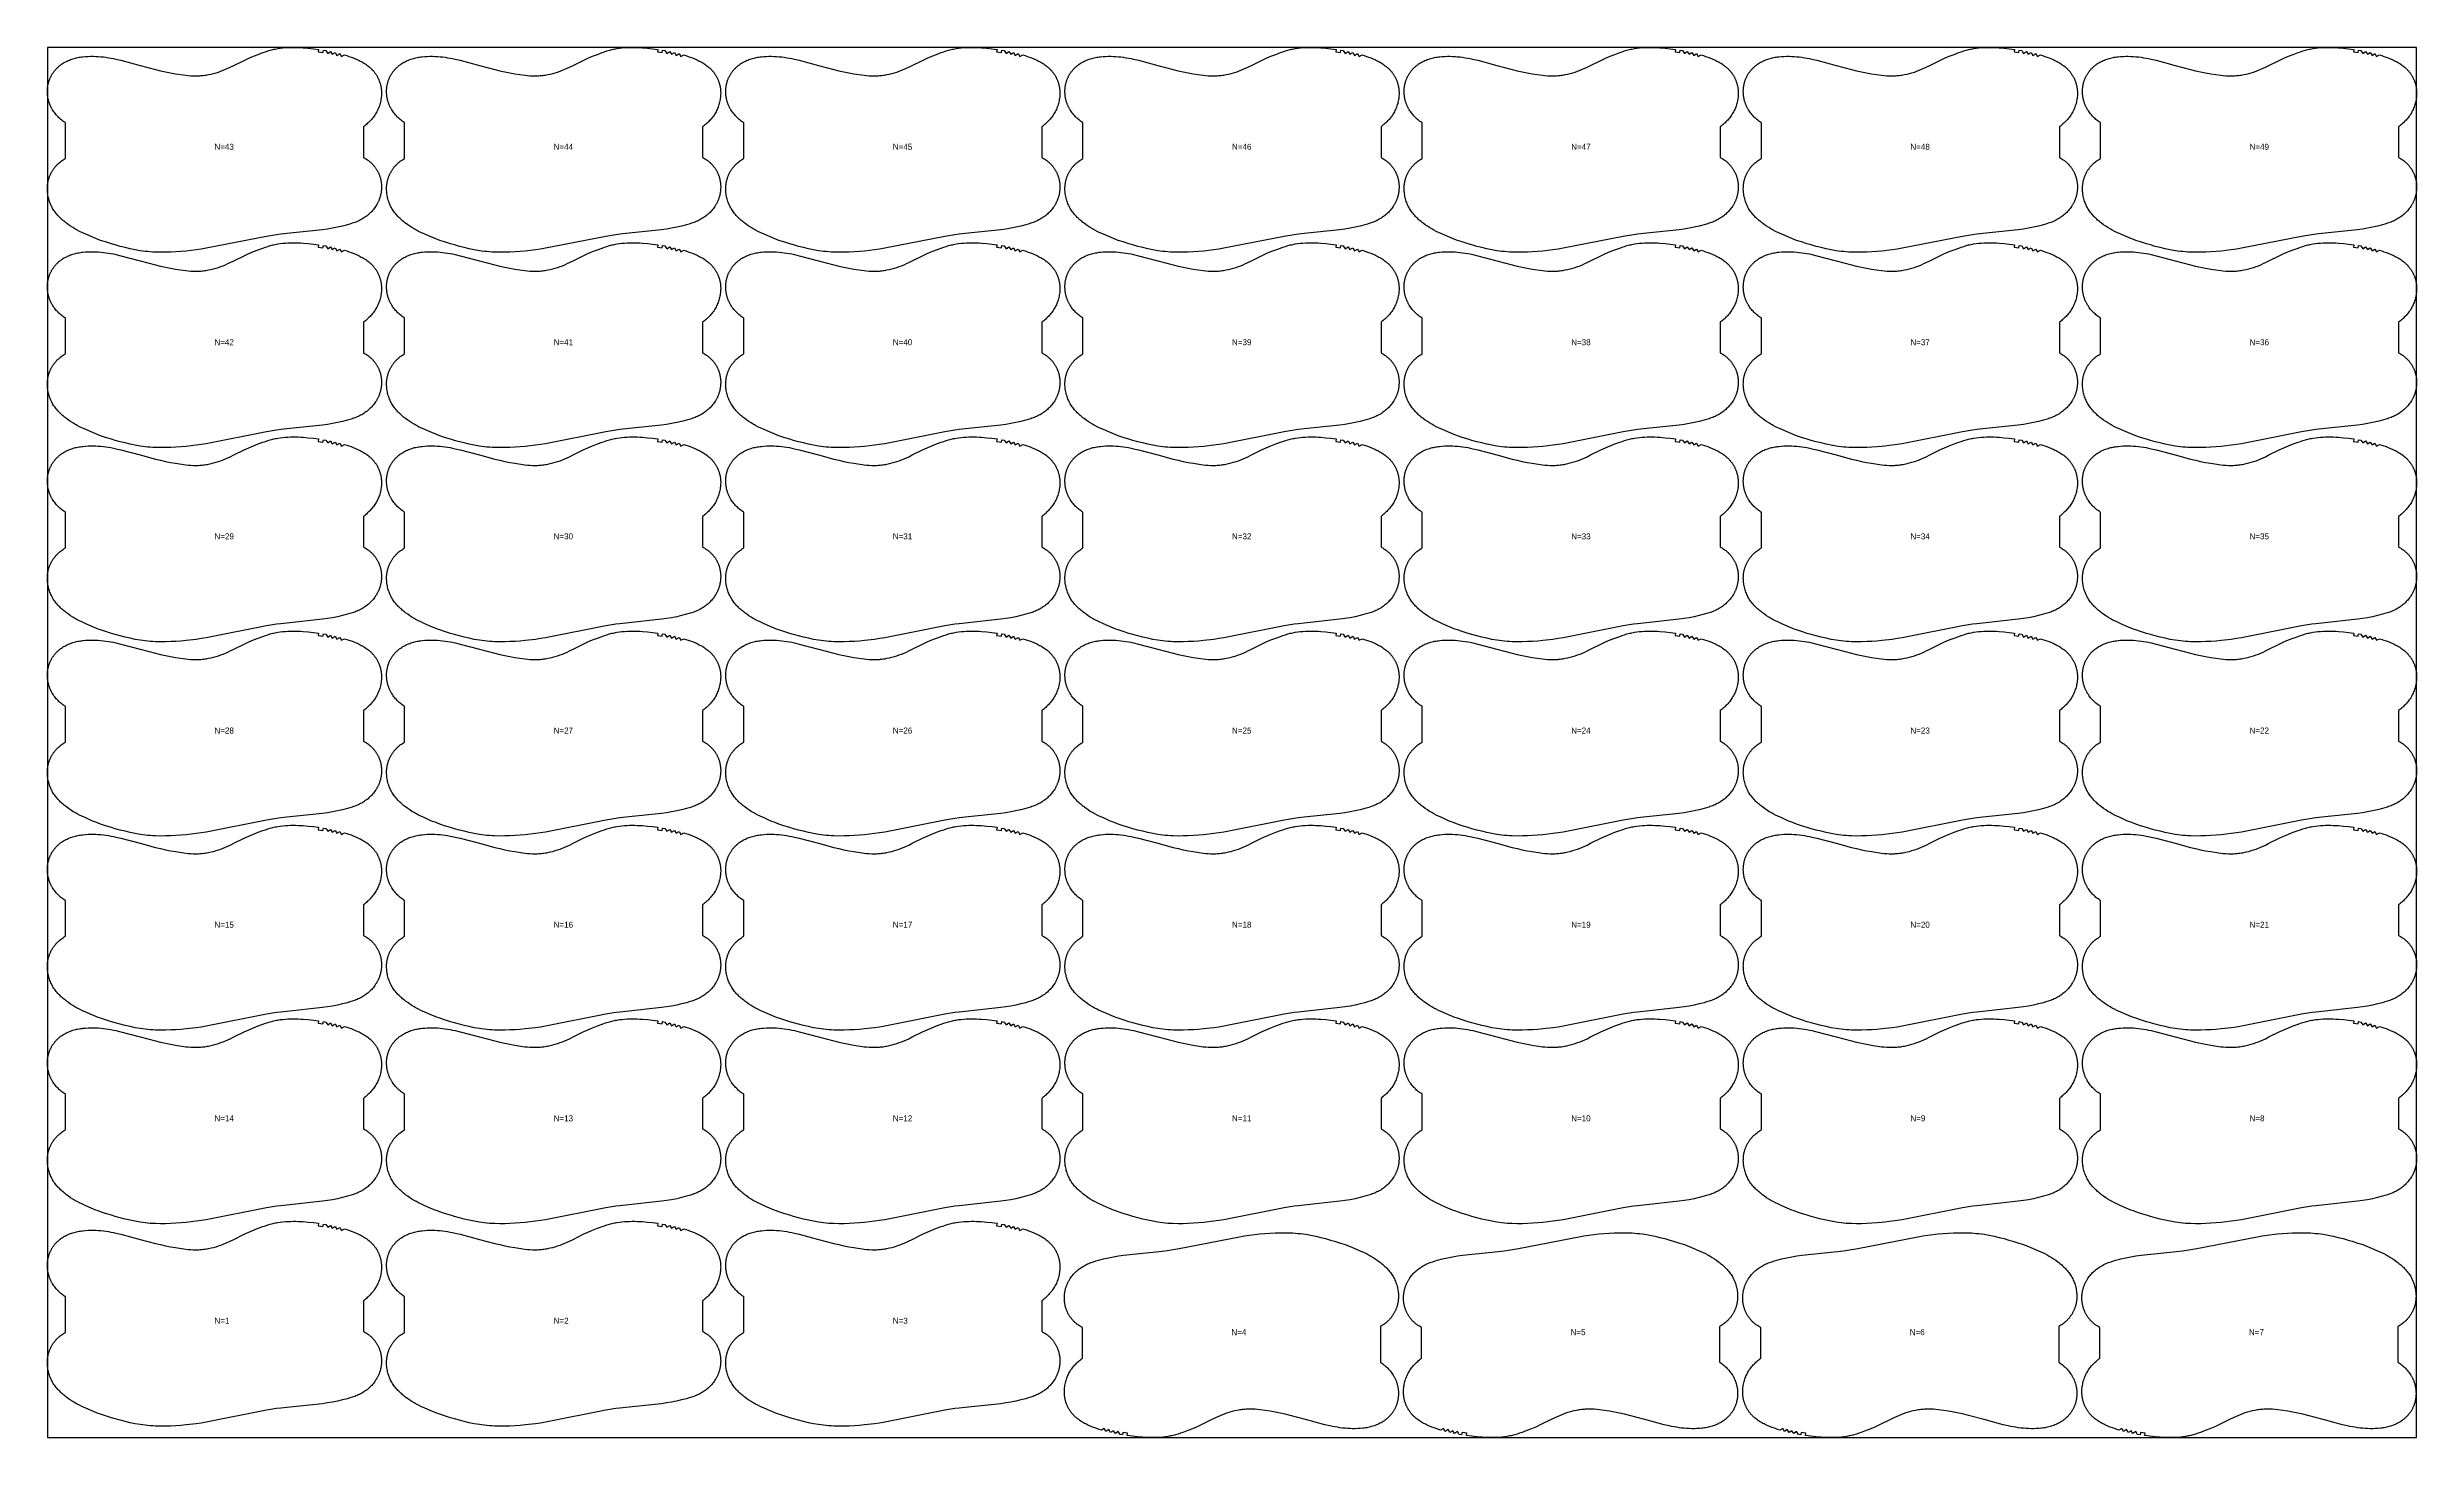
# Model space of a CAD drawing. Header units: inches. Extents: x 0 to 1970, y -81 to 1075.
import ezdxf

# ---------------------------------------------------------------- set-up
doc = ezdxf.new("R2010")
doc.units = ezdxf.units.IN

msp = doc.modelspace()

# ---------------------------------------------------------------- texts
at = {"layer": '1'}
for s, p in [('N=43', (139.3911, 989.4719)), ('N=44', (421.3911, 989.4719)), ('N=45', (703.3911, 989.4719)), ('N=46', (985.3911, 989.4719)), ('N=47', (1267.3911, 989.4719)), ('N=48', (1549.3911, 989.4719)), ('N=49', (1831.3911, 989.4719)), ('N=42', (139.3911, 827.0149)), ('N=41', (421.3911, 827.0149)), ('N=40', (703.3911, 827.0149)), ('N=39', (985.3911, 827.0149)), ('N=38', (1267.3911, 827.0149)), ('N=37', (1549.3911, 827.0149)), ('N=36', (1831.3911, 827.0149)), ('N=29', (139.3911, 665.5579)), ('N=30', (421.3911, 665.5579)), ('N=31', (703.3911, 665.5579)), ('N=32', (985.3911, 665.5579)), ('N=33', (1267.3911, 665.5579)), ('N=34', (1549.3911, 665.5579)), ('N=35', (1831.3911, 665.5579)), ('N=28', (139.3911, 504.1009)), ('N=27', (421.3911, 504.1009)), ('N=26', (703.3911, 504.1009)), ('N=25', (985.3911, 504.1009)), ('N=24', (1267.3911, 504.1009)), ('N=23', (1549.3911, 504.1009)), ('N=22', (1831.3911, 504.1009)), ('N=15', (139.3911, 342.6439)), ('N=16', (421.3911, 342.6439)), ('N=17', (703.3911, 342.6439)), ('N=18', (985.3911, 342.6439)), ('N=19', (1267.3911, 342.6439)), ('N=20', (1549.3911, 342.6439)), ('N=21', (1831.3911, 342.6439)), ('N=14', (139.3911, 181.6869)), ('N=13', (421.3911, 181.6869)), ('N=12', (703.3911, 181.6869)), ('N=11', (985.3911, 181.6869)), ('N=10', (1267.3911, 181.6869)), ('N=9', (1549.3911, 181.6869)), ('N=8', (1831.3911, 181.6869)), ('N=1', (139.3882, 13.3559)), ('N=2', (421.3882, 13.3559)), ('N=3', (703.3882, 13.3559)), ('N=4', (984.8882, 3.8559)), ('N=5', (1266.8882, 3.8559)), ('N=6', (1548.8882, 3.8559)), ('N=7', (1830.8882, 3.8559))]:
    msp.add_text(s, height=5, dxfattribs=at).set_placement(p)

# ---------------------------------------------------------------- linework, layer by layer
at = {"layer": '1'}
for points in [[(0.4971, -81.331), (1970.2823, -81.331), (1970.2823, 1074.6588), (0.4971, 1074.6588), (0.4971, -81.331)], [(107.0602, 1052.7719), (115.4704, 1051.5297), (117.5853, 1051.3058), (119.7046, 1051.1332), (121.827, 1051.0237), (122.8889, 1050.9962), (123.9511, 1050.9889), (125.0133, 1051.0028), (126.0752, 1051.0381), (127.1364, 1051.0943), (128.1964, 1051.171), (129.255, 1051.2679), (130.3115, 1051.3847), (131.3658, 1051.5211), (132.4172, 1051.6766), (133.4656, 1051.8509), (134.5106, 1052.0434), (136.5904, 1052.4812), (138.6554, 1052.9857), (140.7046, 1053.5526), (142.7368, 1054.1784), (144.7497, 1054.863), (146.7409, 1055.6071), (148.7078, 1056.4112), (150.6495, 1057.2736), (152.5706, 1058.1824), (155.5364, 1059.6588), (163.9892, 1063.8667), (167.8614, 1065.6212), (171.7808, 1067.2691), (175.7362, 1068.8258), (179.7258, 1070.2957), (181.734, 1070.9962), (183.754, 1071.6603), (185.7887, 1072.2729), (186.8126, 1072.5551), (187.8413, 1072.8188), (188.8752, 1073.0625), (189.9137, 1073.2862), (190.9566, 1073.4906), (192.0032, 1073.6762), (194.1059, 1073.9932), (196.2177, 1074.2415), (198.3353, 1074.4258), (200.457, 1074.5525), (202.5813, 1074.628), (204.707, 1074.6588), (206.8328, 1074.6505), (208.958, 1074.6039), (211.0819, 1074.5186), (213.2037, 1074.3944), (217.4395, 1074.0349), (221.6645, 1073.5578), (226.0163, 1072.9742), (225.7302, 1070.9948), (229.6433, 1070.3893), (229.9692, 1072.3626), (231.9407, 1072.026), (233.5365, 1069.7013), (235.8709, 1071.2818), (237.4015, 1068.9158), (239.7785, 1070.4284), (241.2357, 1068.017), (243.658, 1069.456), (245.042, 1067.0014), (247.5071, 1068.3669), (249.3283, 1067.8055), (251.1387, 1067.2112), (252.9358, 1066.5794), (254.7171, 1065.9055), (256.6828, 1065.0982), (258.6212, 1064.2274), (259.5788, 1063.7667), (260.5279, 1063.2883), (261.4679, 1062.7914), (262.3983, 1062.2756), (263.3182, 1061.7401), (264.2259, 1061.1836), (265.1191, 1060.605), (265.9959, 1060.0029), (266.8541, 1059.3761), (267.6915, 1058.7233), (268.5062, 1058.0432), (268.9044, 1057.6926), (269.2961, 1057.3346), (269.681, 1056.9693), (270.0591, 1056.5967), (270.4302, 1056.2169), (270.7942, 1055.8301), (271.1509, 1055.4365), (271.5003, 1055.0362), (271.8422, 1054.6293), (272.1764, 1054.2161), (272.5029, 1053.7967), (272.8216, 1053.3711), (273.1322, 1052.9397), (273.4347, 1052.5025), (273.729, 1052.0596), (274.0149, 1051.6113), (274.2923, 1051.1577), (274.5611, 1050.6989), (274.8211, 1050.2351), (275.0724, 1049.7665), (275.3147, 1049.2933), (275.548, 1048.8155), (275.7722, 1048.3335), (275.9873, 1047.8474), (276.1932, 1047.3573), (276.3897, 1046.8634), (276.5768, 1046.366), (276.7545, 1045.8652), (276.9226, 1045.3611), (277.081, 1044.854), (277.2298, 1044.344), (277.3687, 1043.8313), (277.4977, 1043.3161), (277.6167, 1042.7985), (277.7258, 1042.2788), (277.8248, 1041.7571), (277.9139, 1041.2336), (277.9932, 1040.7084), (278.0628, 1040.1819), (278.1226, 1039.654), (278.1728, 1039.1251), (278.2135, 1038.5953), (278.2447, 1038.0648), (278.2666, 1037.5338), (278.2823, 1036.4708), (278.2613, 1035.4078), (278.2041, 1034.3463), (278.1114, 1033.2877), (277.9837, 1032.2329), (277.8216, 1031.1828), (277.6256, 1030.1385), (277.3962, 1029.1006), (277.1342, 1028.0703), (276.84, 1027.0484), (276.5141, 1026.0358), (276.1572, 1025.0335), (275.7692, 1024.0428), (275.3503, 1023.0649), (274.9006, 1022.1013), (274.42, 1021.1532), (273.9086, 1020.2221), (273.3665, 1019.3091), (272.7938, 1018.4157), (272.1908, 1017.543), (271.5592, 1016.6905), (270.9009, 1015.8578), (270.2179, 1015.0443), (269.5122, 1014.2495), (268.7858, 1013.4727), (268.0406, 1012.7135), (267.2785, 1011.9712), (266.5014, 1011.2453), (265.7102, 1010.5353), (264.9056, 1009.8408), (264.0885, 1009.1611), (263.2823, 1008.5254), (263.2823, 983.1643), (263.8607, 982.8519), (264.7789, 982.3157), (265.6784, 981.7488), (266.5577, 981.1512), (266.9893, 980.8409), (267.4152, 980.5231), (267.8353, 980.1977), (268.2494, 979.8647), (268.6573, 979.5243), (269.0588, 979.1763), (269.4537, 978.8209), (269.8417, 978.458), (270.2228, 978.0877), (270.5968, 977.7101), (270.9635, 977.3253), (271.3227, 976.9336), (271.6743, 976.535), (272.0181, 976.1298), (272.3541, 975.7179), (272.682, 975.2996), (273.0016, 974.8751), (273.3129, 974.4444), (273.6156, 974.0077), (273.9097, 973.5652), (274.1949, 973.117), (274.4712, 972.6632), (274.7383, 972.2041), (274.9961, 971.7396), (275.2444, 971.27), (275.4833, 970.7956), (275.7126, 970.3164), (275.9324, 969.8327), (276.1426, 969.3447), (276.3431, 968.8526), (276.5339, 968.3567), (276.715, 967.8571), (276.8864, 967.354), (277.0479, 966.8477), (277.1997, 966.3383), (277.3415, 965.8261), (277.4735, 965.3112), (277.5955, 964.7939), (277.7075, 964.2744), (277.8095, 963.7529), (277.9015, 963.2296), (277.9834, 962.7047), (278.0553, 962.1783), (278.1173, 961.6507), (278.1694, 961.1219), (278.2116, 960.5923), (278.2439, 960.0619), (278.2665, 959.531), (278.2792, 958.9997), (278.2823, 958.4683), (278.2756, 957.9368), (278.2593, 957.4055), (278.2334, 956.8745), (278.1978, 956.344), (278.1527, 955.8143), (278.0981, 955.2854), (278.034, 954.7576), (277.9605, 954.231), (277.8775, 953.7059), (277.7851, 953.1823), (277.6832, 952.6606), (277.572, 952.1408), (277.4514, 951.6232), (277.3214, 951.1078), (277.1821, 950.595), (277.0335, 950.0849), (276.8756, 949.5777), (276.7084, 949.0735), (276.5319, 948.5725), (276.3462, 948.075), (276.1513, 947.581), (275.9471, 947.0909), (275.7338, 946.6046), (275.5114, 946.1224), (275.2801, 945.6444), (275.0401, 945.1706), (274.7916, 944.7012), (274.5347, 944.2362), (274.2695, 943.7758), (273.9962, 943.32), (273.426, 942.4227), (272.8254, 941.5452), (272.1956, 940.6882), (271.5378, 939.8526), (270.8534, 939.039), (270.1432, 938.248), (269.4081, 937.4803), (268.649, 936.7365), (267.8668, 936.017), (267.0623, 935.3226), (266.2365, 934.6537), (265.3901, 934.0109), (264.5241, 933.3948), (263.6397, 932.8054), (263.2823, 932.5825), (262.7379, 932.2428), (261.8197, 931.707), (260.8865, 931.1979), (259.9392, 930.7157), (258.9789, 930.2603), (258.0068, 929.8318), (257.0241, 929.4297), (256.0318, 929.052), (255.0311, 928.6961), (254.0232, 928.3595), (251.9904, 927.7342), (249.9427, 927.1559), (245.8268, 926.0875), (241.6857, 925.1311), (237.5176, 924.2931), (233.3256, 923.5847), (229.1143, 923.0078), (199.5194, 919.8724), (194.5572, 919.285), (191.0765, 918.873), (182.6835, 917.5132), (132.641, 907.5957), (128.4437, 906.9212), (124.2341, 906.3242), (115.7909, 905.3213), (111.5563, 904.9448), (107.3148, 904.6548), (103.0687, 904.4462), (98.8191, 904.3201), (94.5673, 904.285), (90.3171, 904.3732), (88.1941, 904.4748), (86.0734, 904.6178), (83.9561, 904.8032), (81.8431, 905.032), (79.7352, 905.3046), (77.6327, 905.6182), (73.4452, 906.3542), (69.2817, 907.2137), (65.1409, 908.1763), (61.0211, 909.2262), (56.9242, 910.3608), (53.7106, 911.314), (48.7976, 912.8611), (44.7639, 914.2085), (42.762, 914.9228), (40.7755, 915.6761), (38.8067, 916.4737), (36.8519, 917.3066), (32.4321, 919.285), (29.0873, 920.7822), (27.1704, 921.6999), (25.2802, 922.6685), (24.3479, 923.1769), (23.4247, 923.7018), (21.6052, 924.7991), (19.8217, 925.9556), (18.0741, 927.1667), (16.3631, 928.4292), (15.5, 929.1099), (14.6938, 929.7456), (13.8766, 930.4253), (13.0721, 931.1198), (12.2809, 931.8298), (11.5038, 932.5557), (10.7417, 933.298), (9.9965, 934.0572), (9.27, 934.834), (8.5643, 935.6288), (7.8814, 936.4423), (7.2231, 937.275), (6.5915, 938.1275), (5.9885, 939.0002), (5.4157, 939.8936), (4.8737, 940.8066), (4.3623, 941.7377), (3.8817, 942.6858), (3.432, 943.6494), (3.0131, 944.6273), (2.6251, 945.618), (2.2681, 946.6203), (1.9423, 947.6329), (1.6481, 948.6548), (1.386, 949.6851), (1.1567, 950.723), (0.9607, 951.7673), (0.7986, 952.8174), (0.6709, 953.8722), (0.5781, 954.9308), (0.521, 955.9923), (0.5, 957.0553), (0.5157, 958.1183), (0.5375, 958.6493), (0.5687, 959.1798), (0.6094, 959.7096), (0.6597, 960.2385), (0.7195, 960.7664), (0.789, 961.2929), (0.8683, 961.8181), (0.9575, 962.3416), (1.0565, 962.8633), (1.1655, 963.383), (1.2846, 963.9006), (1.4136, 964.4158), (1.5525, 964.9285), (1.7012, 965.4385), (1.8597, 965.9456), (2.0278, 966.4497), (2.2054, 966.9505), (2.3926, 967.4479), (2.5891, 967.9418), (2.795, 968.4319), (3.01, 968.918), (3.2343, 969.4), (3.4676, 969.8778), (3.7099, 970.351), (3.9611, 970.8196), (4.2212, 971.2834), (4.49, 971.7422), (4.7674, 972.1958), (5.0533, 972.6441), (5.3476, 973.087), (5.6501, 973.5242), (5.9607, 973.9556), (6.2794, 974.3812), (6.6059, 974.8006), (6.9401, 975.2138), (7.282, 975.6207), (7.6313, 976.021), (7.9881, 976.4146), (8.3521, 976.8014), (8.7232, 977.1812), (9.1012, 977.5538), (9.4862, 977.9191), (9.8779, 978.2771), (10.276, 978.6277), (11.0907, 979.3078), (11.9282, 979.9606), (12.7864, 980.5874), (13.6632, 981.1895), (14.5564, 981.7681), (15.464, 982.3246), (15.5, 982.3455), (15.5, 1011.998), (15.1426, 1012.2209), (14.2581, 1012.8103), (13.3922, 1013.4264), (12.5458, 1014.0692), (11.72, 1014.7381), (10.9155, 1015.4325), (10.1333, 1016.152), (9.3742, 1016.8958), (8.6391, 1017.6635), (7.9289, 1018.4545), (7.2444, 1019.2681), (6.5867, 1020.1037), (5.9569, 1020.9607), (5.3563, 1021.8382), (4.7861, 1022.7355), (4.5128, 1023.1913), (4.2476, 1023.6517), (3.9907, 1024.1167), (3.7421, 1024.5861), (3.5022, 1025.0599), (3.2709, 1025.5379), (3.0485, 1026.0201), (2.8352, 1026.5064), (2.631, 1026.9965), (2.4361, 1027.4905), (2.2503, 1027.988), (2.0739, 1028.489), (1.9067, 1028.9932), (1.7487, 1029.5004), (1.6001, 1030.0105), (1.4608, 1030.5233), (1.3309, 1031.0387), (1.2103, 1031.5563), (1.0991, 1032.0761), (0.9972, 1032.5978), (0.9048, 1033.1214), (0.8218, 1033.6465), (0.7483, 1034.1731), (0.6842, 1034.7009), (0.6296, 1035.2298), (0.5845, 1035.7595), (0.5489, 1036.29), (0.523, 1036.821), (0.5067, 1037.3523), (0.5, 1037.8838), (0.503, 1038.4152), (0.5158, 1038.9465), (0.5384, 1039.4774), (0.5707, 1040.0078), (0.6129, 1040.5374), (0.665, 1041.0662), (0.727, 1041.5938), (0.7989, 1042.1202), (0.8808, 1042.6451), (0.9728, 1043.1684), (1.0748, 1043.6899), (1.1868, 1044.2094), (1.3088, 1044.7267), (1.4407, 1045.2416), (1.5826, 1045.7538), (1.7343, 1046.2632), (1.8959, 1046.7695), (2.0673, 1047.2726), (2.2484, 1047.7722), (2.4392, 1048.2681), (2.6397, 1048.7602), (2.8499, 1049.2482), (3.0697, 1049.7319), (3.299, 1050.2111), (3.5379, 1050.6855), (3.7862, 1051.1551), (4.044, 1051.6196), (4.3111, 1052.0787), (4.5873, 1052.5325), (4.8726, 1052.9807), (5.1666, 1053.4232), (5.4694, 1053.8599), (5.7807, 1054.2906), (6.1003, 1054.7151), (6.4282, 1055.1334), (6.7641, 1055.5453), (7.108, 1055.9505), (7.4596, 1056.3491), (7.8188, 1056.7408), (8.1855, 1057.1256), (8.5594, 1057.5032), (8.9405, 1057.8735), (9.3286, 1058.2364), (9.7235, 1058.5918), (10.125, 1058.9398), (10.5328, 1059.2802), (10.9469, 1059.6132), (11.3671, 1059.9386), (11.793, 1060.2564), (12.2246, 1060.5667), (13.1039, 1061.1643), (14.0034, 1061.7312), (14.9216, 1062.2674), (15.8569, 1062.7725), (16.8079, 1063.2466), (17.7733, 1063.69), (18.752, 1064.1032), (19.7428, 1064.4868), (20.7445, 1064.8413), (21.756, 1065.1672), (22.7762, 1065.465), (23.8038, 1065.7353), (24.8379, 1065.9788), (25.8775, 1066.1965), (26.9222, 1066.3899), (27.9712, 1066.5602), (29.0238, 1066.7087), (30.0795, 1066.8369), (32.1971, 1067.0373), (34.3193, 1067.1704), (36.4439, 1067.239), (38.5692, 1067.2445), (40.6935, 1067.1883), (42.8154, 1067.0722), (44.9339, 1066.9004), (47.0482, 1066.6774), (49.1574, 1066.408), (51.2607, 1066.0959), (53.357, 1065.7411), (55.4451, 1065.3429), (57.5238, 1064.9002), (61.6539, 1063.8953), (77.6497, 1059.6588), (90.423, 1056.2758), (94.5576, 1055.2852), (98.7091, 1054.3685), (102.8773, 1053.5315), (107.0602, 1052.7719)], [(389.0602, 1052.7719), (397.4704, 1051.5297), (399.5853, 1051.3058), (401.7046, 1051.1332), (403.827, 1051.0237), (404.8889, 1050.9962), (405.9511, 1050.9889), (407.0133, 1051.0028), (408.0752, 1051.0381), (409.1364, 1051.0943), (410.1964, 1051.171), (411.255, 1051.2679), (412.3115, 1051.3847), (413.3658, 1051.5211), (414.4172, 1051.6766), (415.4656, 1051.8509), (416.5106, 1052.0434), (418.5904, 1052.4812), (420.6554, 1052.9857), (422.7046, 1053.5526), (424.7368, 1054.1784), (426.7497, 1054.863), (428.7409, 1055.6071), (430.7078, 1056.4112), (432.6495, 1057.2736), (434.5706, 1058.1824), (437.5364, 1059.6588), (445.9892, 1063.8667), (449.8614, 1065.6212), (453.7808, 1067.2691), (457.7362, 1068.8258), (461.7258, 1070.2957), (463.734, 1070.9962), (465.754, 1071.6603), (467.7887, 1072.2729), (468.8126, 1072.5551), (469.8413, 1072.8188), (470.8752, 1073.0625), (471.9137, 1073.2862), (472.9566, 1073.4906), (474.0032, 1073.6762), (476.1059, 1073.9932), (478.2177, 1074.2415), (480.3353, 1074.4258), (482.457, 1074.5525), (484.5813, 1074.628), (486.707, 1074.6588), (488.8328, 1074.6505), (490.958, 1074.6039), (493.0819, 1074.5186), (495.2037, 1074.3944), (499.4395, 1074.0349), (503.6645, 1073.5578), (508.0163, 1072.9742), (507.7302, 1070.9948), (511.6433, 1070.3893), (511.9692, 1072.3626), (513.9407, 1072.026), (515.5365, 1069.7013), (517.8709, 1071.2818), (519.4015, 1068.9158), (521.7785, 1070.4284), (523.2357, 1068.017), (525.658, 1069.456), (527.042, 1067.0014), (529.5071, 1068.3669), (531.3283, 1067.8055), (533.1387, 1067.2112), (534.9358, 1066.5794), (536.7171, 1065.9055), (538.6828, 1065.0982), (540.6212, 1064.2274), (541.5788, 1063.7667), (542.5279, 1063.2883), (543.4679, 1062.7914), (544.3983, 1062.2756), (545.3182, 1061.7401), (546.2259, 1061.1836), (547.1191, 1060.605), (547.9959, 1060.0029), (548.8541, 1059.3761), (549.6915, 1058.7233), (550.5062, 1058.0432), (550.9044, 1057.6926), (551.2961, 1057.3346), (551.681, 1056.9693), (552.0591, 1056.5967), (552.4302, 1056.2169), (552.7942, 1055.8301), (553.1509, 1055.4365), (553.5003, 1055.0362), (553.8422, 1054.6293), (554.1764, 1054.2161), (554.5029, 1053.7967), (554.8216, 1053.3711), (555.1322, 1052.9397), (555.4347, 1052.5025), (555.729, 1052.0596), (556.0149, 1051.6113), (556.2923, 1051.1577), (556.5611, 1050.6989), (556.8211, 1050.2351), (557.0724, 1049.7665), (557.3147, 1049.2933), (557.548, 1048.8155), (557.7722, 1048.3335), (557.9873, 1047.8474), (558.1932, 1047.3573), (558.3897, 1046.8634), (558.5768, 1046.366), (558.7545, 1045.8652), (558.9226, 1045.3611), (559.081, 1044.854), (559.2298, 1044.344), (559.3687, 1043.8313), (559.4977, 1043.3161), (559.6167, 1042.7985), (559.7258, 1042.2788), (559.8248, 1041.7571), (559.9139, 1041.2336), (559.9932, 1040.7084), (560.0628, 1040.1819), (560.1226, 1039.654), (560.1728, 1039.1251), (560.2135, 1038.5953), (560.2447, 1038.0648), (560.2666, 1037.5338), (560.2823, 1036.4708), (560.2613, 1035.4078), (560.2041, 1034.3463), (560.1114, 1033.2877), (559.9837, 1032.2329), (559.8216, 1031.1828), (559.6256, 1030.1385), (559.3962, 1029.1006), (559.1342, 1028.0703), (558.84, 1027.0484), (558.5141, 1026.0358), (558.1572, 1025.0335), (557.7692, 1024.0428), (557.3503, 1023.0649), (556.9006, 1022.1013), (556.42, 1021.1532), (555.9086, 1020.2221), (555.3665, 1019.3091), (554.7938, 1018.4157), (554.1908, 1017.543), (553.5592, 1016.6905), (552.9009, 1015.8578), (552.2179, 1015.0443), (551.5122, 1014.2495), (550.7858, 1013.4727), (550.0406, 1012.7135), (549.2785, 1011.9712), (548.5014, 1011.2453), (547.7102, 1010.5353), (546.9056, 1009.8408), (546.0885, 1009.1611), (545.2823, 1008.5254), (545.2823, 983.1643), (545.8607, 982.8519), (546.7789, 982.3157), (547.6784, 981.7488), (548.5577, 981.1512), (548.9893, 980.8409), (549.4152, 980.5231), (549.8353, 980.1977), (550.2494, 979.8647), (550.6573, 979.5243), (551.0588, 979.1763), (551.4537, 978.8209), (551.8417, 978.458), (552.2228, 978.0877), (552.5968, 977.7101), (552.9635, 977.3253), (553.3227, 976.9336), (553.6743, 976.535), (554.0181, 976.1298), (554.3541, 975.7179), (554.682, 975.2996), (555.0016, 974.8751), (555.3129, 974.4444), (555.6156, 974.0077), (555.9097, 973.5652), (556.1949, 973.117), (556.4712, 972.6632), (556.7383, 972.2041), (556.9961, 971.7396), (557.2444, 971.27), (557.4833, 970.7956), (557.7126, 970.3164), (557.9324, 969.8327), (558.1426, 969.3447), (558.3431, 968.8526), (558.5339, 968.3567), (558.715, 967.8571), (558.8864, 967.354), (559.0479, 966.8477), (559.1997, 966.3383), (559.3415, 965.8261), (559.4735, 965.3112), (559.5955, 964.7939), (559.7075, 964.2744), (559.8095, 963.7529), (559.9015, 963.2296), (559.9834, 962.7047), (560.0553, 962.1783), (560.1173, 961.6507), (560.1694, 961.1219), (560.2116, 960.5923), (560.2439, 960.0619), (560.2665, 959.531), (560.2792, 958.9997), (560.2823, 958.4683), (560.2756, 957.9368), (560.2593, 957.4055), (560.2334, 956.8745), (560.1978, 956.344), (560.1527, 955.8143), (560.0981, 955.2854), (560.034, 954.7576), (559.9605, 954.231), (559.8775, 953.7059), (559.7851, 953.1823), (559.6832, 952.6606), (559.572, 952.1408), (559.4514, 951.6232), (559.3214, 951.1078), (559.1821, 950.595), (559.0335, 950.0849), (558.8756, 949.5777), (558.7084, 949.0735), (558.5319, 948.5725), (558.3462, 948.075), (558.1513, 947.581), (557.9471, 947.0909), (557.7338, 946.6046), (557.5114, 946.1224), (557.2801, 945.6444), (557.0401, 945.1706), (556.7916, 944.7012), (556.5347, 944.2362), (556.2695, 943.7758), (555.9962, 943.32), (555.426, 942.4227), (554.8254, 941.5452), (554.1956, 940.6882), (553.5378, 939.8526), (552.8534, 939.039), (552.1432, 938.248), (551.4081, 937.4803), (550.649, 936.7365), (549.8668, 936.017), (549.0623, 935.3226), (548.2365, 934.6537), (547.3901, 934.0109), (546.5241, 933.3948), (545.6397, 932.8054), (545.2823, 932.5825), (544.7379, 932.2428), (543.8197, 931.707), (542.8865, 931.1979), (541.9392, 930.7157), (540.9789, 930.2603), (540.0068, 929.8318), (539.0241, 929.4297), (538.0318, 929.052), (537.0311, 928.6961), (536.0232, 928.3595), (533.9904, 927.7342), (531.9427, 927.1559), (527.8268, 926.0875), (523.6857, 925.1311), (519.5176, 924.2931), (515.3256, 923.5847), (511.1143, 923.0078), (481.5194, 919.8724), (476.5572, 919.285), (473.0765, 918.873), (464.6835, 917.5132), (414.641, 907.5957), (410.4437, 906.9212), (406.2341, 906.3242), (397.7909, 905.3213), (393.5563, 904.9448), (389.3148, 904.6548), (385.0687, 904.4462), (380.8191, 904.3201), (376.5673, 904.285), (372.3171, 904.3732), (370.1941, 904.4748), (368.0734, 904.6178), (365.9561, 904.8032), (363.8431, 905.032), (361.7352, 905.3046), (359.6327, 905.6182), (355.4452, 906.3542), (351.2817, 907.2137), (347.1409, 908.1763), (343.0211, 909.2262), (338.9242, 910.3608), (335.7106, 911.314), (330.7976, 912.8611), (326.7639, 914.2085), (324.762, 914.9228), (322.7755, 915.6761), (320.8067, 916.4737), (318.8519, 917.3066), (314.4321, 919.285), (311.0873, 920.7822), (309.1704, 921.6999), (307.2802, 922.6685), (306.3479, 923.1769), (305.4247, 923.7018), (303.6052, 924.7991), (301.8217, 925.9556), (300.0741, 927.1667), (298.3631, 928.4292), (297.5, 929.1099), (296.6938, 929.7456), (295.8766, 930.4253), (295.0721, 931.1198), (294.2809, 931.8298), (293.5038, 932.5557), (292.7417, 933.298), (291.9965, 934.0572), (291.27, 934.834), (290.5643, 935.6288), (289.8814, 936.4423), (289.2231, 937.275), (288.5915, 938.1275), (287.9885, 939.0002), (287.4157, 939.8936), (286.8737, 940.8066), (286.3623, 941.7377), (285.8817, 942.6858), (285.432, 943.6494), (285.0131, 944.6273), (284.6251, 945.618), (284.2681, 946.6203), (283.9423, 947.6329), (283.6481, 948.6548), (283.386, 949.6851), (283.1567, 950.723), (282.9607, 951.7673), (282.7986, 952.8174), (282.6709, 953.8722), (282.5781, 954.9308), (282.521, 955.9923), (282.5, 957.0553), (282.5157, 958.1183), (282.5375, 958.6493), (282.5687, 959.1798), (282.6094, 959.7096), (282.6597, 960.2385), (282.7195, 960.7664), (282.789, 961.2929), (282.8683, 961.8181), (282.9575, 962.3416), (283.0565, 962.8633), (283.1655, 963.383), (283.2846, 963.9006), (283.4136, 964.4158), (283.5525, 964.9285), (283.7012, 965.4385), (283.8597, 965.9456), (284.0278, 966.4497), (284.2054, 966.9505), (284.3926, 967.4479), (284.5891, 967.9418), (284.795, 968.4319), (285.01, 968.918), (285.2343, 969.4), (285.4676, 969.8778), (285.7099, 970.351), (285.9611, 970.8196), (286.2212, 971.2834), (286.49, 971.7422), (286.7674, 972.1958), (287.0533, 972.6441), (287.3476, 973.087), (287.6501, 973.5242), (287.9607, 973.9556), (288.2794, 974.3812), (288.6059, 974.8006), (288.9401, 975.2138), (289.282, 975.6207), (289.6313, 976.021), (289.9881, 976.4146), (290.3521, 976.8014), (290.7232, 977.1812), (291.1012, 977.5538), (291.4862, 977.9191), (291.8779, 978.2771), (292.276, 978.6277), (293.0907, 979.3078), (293.9282, 979.9606), (294.7864, 980.5874), (295.6632, 981.1895), (296.5564, 981.7681), (297.464, 982.3246), (297.5, 982.3455), (297.5, 1011.998), (297.1426, 1012.2209), (296.2581, 1012.8103), (295.3922, 1013.4264), (294.5458, 1014.0692), (293.72, 1014.7381), (292.9155, 1015.4325), (292.1333, 1016.152), (291.3742, 1016.8958), (290.6391, 1017.6635), (289.9289, 1018.4545), (289.2444, 1019.2681), (288.5867, 1020.1037), (287.9569, 1020.9607), (287.3563, 1021.8382), (286.7861, 1022.7355), (286.5128, 1023.1913), (286.2476, 1023.6517), (285.9907, 1024.1167), (285.7421, 1024.5861), (285.5022, 1025.0599), (285.2709, 1025.5379), (285.0485, 1026.0201), (284.8352, 1026.5064), (284.631, 1026.9965), (284.4361, 1027.4905), (284.2503, 1027.988), (284.0739, 1028.489), (283.9067, 1028.9932), (283.7487, 1029.5004), (283.6001, 1030.0105), (283.4608, 1030.5233), (283.3309, 1031.0387), (283.2103, 1031.5563), (283.0991, 1032.0761), (282.9972, 1032.5978), (282.9048, 1033.1214), (282.8218, 1033.6465), (282.7483, 1034.1731), (282.6842, 1034.7009), (282.6296, 1035.2298), (282.5845, 1035.7595), (282.5489, 1036.29), (282.523, 1036.821), (282.5067, 1037.3523), (282.5, 1037.8838), (282.503, 1038.4152), (282.5158, 1038.9465), (282.5384, 1039.4774), (282.5707, 1040.0078), (282.6129, 1040.5374), (282.665, 1041.0662), (282.727, 1041.5938), (282.7989, 1042.1202), (282.8808, 1042.6451), (282.9728, 1043.1684), (283.0748, 1043.6899), (283.1868, 1044.2094), (283.3088, 1044.7267), (283.4407, 1045.2416), (283.5826, 1045.7538), (283.7343, 1046.2632), (283.8959, 1046.7695), (284.0673, 1047.2726), (284.2484, 1047.7722), (284.4392, 1048.2681), (284.6397, 1048.7602), (284.8499, 1049.2482), (285.0697, 1049.7319), (285.299, 1050.2111), (285.5379, 1050.6855), (285.7862, 1051.1551), (286.044, 1051.6196), (286.3111, 1052.0787), (286.5873, 1052.5325), (286.8726, 1052.9807), (287.1666, 1053.4232), (287.4694, 1053.8599), (287.7807, 1054.2906), (288.1003, 1054.7151), (288.4282, 1055.1334), (288.7641, 1055.5453), (289.108, 1055.9505), (289.4596, 1056.3491), (289.8188, 1056.7408), (290.1855, 1057.1256), (290.5594, 1057.5032), (290.9405, 1057.8735), (291.3286, 1058.2364), (291.7235, 1058.5918), (292.125, 1058.9398), (292.5328, 1059.2802), (292.9469, 1059.6132), (293.3671, 1059.9386), (293.793, 1060.2564), (294.2246, 1060.5667), (295.1039, 1061.1643), (296.0034, 1061.7312), (296.9216, 1062.2674), (297.8569, 1062.7725), (298.8079, 1063.2466), (299.7733, 1063.69), (300.752, 1064.1032), (301.7428, 1064.4868), (302.7445, 1064.8413), (303.756, 1065.1672), (304.7762, 1065.465), (305.8038, 1065.7353), (306.8379, 1065.9788), (307.8775, 1066.1965), (308.9222, 1066.3899), (309.9712, 1066.5602), (311.0238, 1066.7087), (312.0795, 1066.8369), (314.1971, 1067.0373), (316.3193, 1067.1704), (318.4439, 1067.239), (320.5692, 1067.2445), (322.6935, 1067.1883), (324.8154, 1067.0722), (326.9339, 1066.9004), (329.0482, 1066.6774), (331.1574, 1066.408), (333.2607, 1066.0959), (335.357, 1065.7411), (337.4451, 1065.3429), (339.5238, 1064.9002), (343.6539, 1063.8953), (359.6497, 1059.6588), (372.423, 1056.2758), (376.5576, 1055.2852), (380.7091, 1054.3685), (384.8773, 1053.5315), (389.0602, 1052.7719)], [(671.0602, 1052.7719), (679.4704, 1051.5297), (681.5853, 1051.3058), (683.7046, 1051.1332), (685.827, 1051.0237), (686.8889, 1050.9962), (687.9511, 1050.9889), (689.0133, 1051.0028), (690.0752, 1051.0381), (691.1364, 1051.0943), (692.1964, 1051.171), (693.255, 1051.2679), (694.3115, 1051.3847), (695.3658, 1051.5211), (696.4172, 1051.6766), (697.4656, 1051.8509), (698.5106, 1052.0434), (700.5904, 1052.4812), (702.6554, 1052.9857), (704.7046, 1053.5526), (706.7368, 1054.1784), (708.7497, 1054.863), (710.7409, 1055.6071), (712.7078, 1056.4112), (714.6495, 1057.2736), (716.5706, 1058.1824), (719.5364, 1059.6588), (727.9892, 1063.8667), (731.8614, 1065.6212), (735.7808, 1067.2691), (739.7362, 1068.8258), (743.7258, 1070.2957), (745.734, 1070.9962), (747.754, 1071.6603), (749.7887, 1072.2729), (750.8126, 1072.5551), (751.8413, 1072.8188), (752.8752, 1073.0625), (753.9137, 1073.2862), (754.9566, 1073.4906), (756.0032, 1073.6762), (758.1059, 1073.9932), (760.2177, 1074.2415), (762.3353, 1074.4258), (764.457, 1074.5525), (766.5813, 1074.628), (768.707, 1074.6588), (770.8328, 1074.6505), (772.958, 1074.6039), (775.0819, 1074.5186), (777.2037, 1074.3944), (781.4395, 1074.0349), (785.6645, 1073.5578), (790.0163, 1072.9742), (789.7302, 1070.9948), (793.6433, 1070.3893), (793.9692, 1072.3626), (795.9407, 1072.026), (797.5365, 1069.7013), (799.8709, 1071.2818), (801.4015, 1068.9158), (803.7785, 1070.4284), (805.2357, 1068.017), (807.658, 1069.456), (809.042, 1067.0014), (811.5071, 1068.3669), (813.3283, 1067.8055), (815.1387, 1067.2112), (816.9358, 1066.5794), (818.7171, 1065.9055), (820.6828, 1065.0982), (822.6212, 1064.2274), (823.5788, 1063.7667), (824.5279, 1063.2883), (825.4679, 1062.7914), (826.3983, 1062.2756), (827.3182, 1061.7401), (828.2259, 1061.1836), (829.1191, 1060.605), (829.9959, 1060.0029), (830.8541, 1059.3761), (831.6915, 1058.7233), (832.5062, 1058.0432), (832.9044, 1057.6926), (833.2961, 1057.3346), (833.681, 1056.9693), (834.0591, 1056.5967), (834.4302, 1056.2169), (834.7942, 1055.8301), (835.1509, 1055.4365), (835.5003, 1055.0362), (835.8422, 1054.6293), (836.1764, 1054.2161), (836.5029, 1053.7967), (836.8216, 1053.3711), (837.1322, 1052.9397), (837.4347, 1052.5025), (837.729, 1052.0596), (838.0149, 1051.6113), (838.2923, 1051.1577), (838.5611, 1050.6989), (838.8211, 1050.2351), (839.0724, 1049.7665), (839.3147, 1049.2933), (839.548, 1048.8155), (839.7722, 1048.3335), (839.9873, 1047.8474), (840.1932, 1047.3573), (840.3897, 1046.8634), (840.5768, 1046.366), (840.7545, 1045.8652), (840.9226, 1045.3611), (841.081, 1044.854), (841.2298, 1044.344), (841.3687, 1043.8313), (841.4977, 1043.3161), (841.6167, 1042.7985), (841.7258, 1042.2788), (841.8248, 1041.7571), (841.9139, 1041.2336), (841.9932, 1040.7084), (842.0628, 1040.1819), (842.1226, 1039.654), (842.1728, 1039.1251), (842.2135, 1038.5953), (842.2447, 1038.0648), (842.2666, 1037.5338), (842.2823, 1036.4708), (842.2613, 1035.4078), (842.2041, 1034.3463), (842.1114, 1033.2877), (841.9837, 1032.2329), (841.8216, 1031.1828), (841.6256, 1030.1385), (841.3962, 1029.1006), (841.1342, 1028.0703), (840.84, 1027.0484), (840.5141, 1026.0358), (840.1572, 1025.0335), (839.7692, 1024.0428), (839.3503, 1023.0649), (838.9006, 1022.1013), (838.42, 1021.1532), (837.9086, 1020.2221), (837.3665, 1019.3091), (836.7938, 1018.4157), (836.1908, 1017.543), (835.5592, 1016.6905), (834.9009, 1015.8578), (834.2179, 1015.0443), (833.5122, 1014.2495), (832.7858, 1013.4727), (832.0406, 1012.7135), (831.2785, 1011.9712), (830.5014, 1011.2453), (829.7102, 1010.5353), (828.9056, 1009.8408), (828.0885, 1009.1611), (827.2823, 1008.5254), (827.2823, 983.1643), (827.8607, 982.8519), (828.7789, 982.3157), (829.6784, 981.7488), (830.5577, 981.1512), (830.9893, 980.8409), (831.4152, 980.5231), (831.8353, 980.1977), (832.2494, 979.8647), (832.6573, 979.5243), (833.0588, 979.1763), (833.4537, 978.8209), (833.8417, 978.458), (834.2228, 978.0877), (834.5968, 977.7101), (834.9635, 977.3253), (835.3227, 976.9336), (835.6743, 976.535), (836.0181, 976.1298), (836.3541, 975.7179), (836.682, 975.2996), (837.0016, 974.8751), (837.3129, 974.4444), (837.6156, 974.0077), (837.9097, 973.5652), (838.1949, 973.117), (838.4712, 972.6632), (838.7383, 972.2041), (838.9961, 971.7396), (839.2444, 971.27), (839.4833, 970.7956), (839.7126, 970.3164), (839.9324, 969.8327), (840.1426, 969.3447), (840.3431, 968.8526), (840.5339, 968.3567), (840.715, 967.8571), (840.8864, 967.354), (841.0479, 966.8477), (841.1997, 966.3383), (841.3415, 965.8261), (841.4735, 965.3112), (841.5955, 964.7939), (841.7075, 964.2744), (841.8095, 963.7529), (841.9015, 963.2296), (841.9834, 962.7047), (842.0553, 962.1783), (842.1173, 961.6507), (842.1694, 961.1219), (842.2116, 960.5923), (842.2439, 960.0619), (842.2665, 959.531), (842.2792, 958.9997), (842.2823, 958.4683), (842.2756, 957.9368), (842.2593, 957.4055), (842.2334, 956.8745), (842.1978, 956.344), (842.1527, 955.8143), (842.0981, 955.2854), (842.034, 954.7576), (841.9605, 954.231), (841.8775, 953.7059), (841.7851, 953.1823), (841.6832, 952.6606), (841.572, 952.1408), (841.4514, 951.6232), (841.3214, 951.1078), (841.1821, 950.595), (841.0335, 950.0849), (840.8756, 949.5777), (840.7084, 949.0735), (840.5319, 948.5725), (840.3462, 948.075), (840.1513, 947.581), (839.9471, 947.0909), (839.7338, 946.6046), (839.5114, 946.1224), (839.2801, 945.6444), (839.0401, 945.1706), (838.7916, 944.7012), (838.5347, 944.2362), (838.2695, 943.7758), (837.9962, 943.32), (837.426, 942.4227), (836.8254, 941.5452), (836.1956, 940.6882), (835.5378, 939.8526), (834.8534, 939.039), (834.1432, 938.248), (833.4081, 937.4803), (832.649, 936.7365), (831.8668, 936.017), (831.0623, 935.3226), (830.2365, 934.6537), (829.3901, 934.0109), (828.5241, 933.3948), (827.6397, 932.8054), (827.2823, 932.5825), (826.7379, 932.2428), (825.8197, 931.707), (824.8865, 931.1979), (823.9392, 930.7157), (822.9789, 930.2603), (822.0068, 929.8318), (821.0241, 929.4297), (820.0318, 929.052), (819.0311, 928.6961), (818.0232, 928.3595), (815.9904, 927.7342), (813.9427, 927.1559), (809.8268, 926.0875), (805.6857, 925.1311), (801.5176, 924.2931), (797.3256, 923.5847), (793.1143, 923.0078), (763.5194, 919.8724), (758.5572, 919.285), (755.0765, 918.873), (746.6835, 917.5132), (696.641, 907.5957), (692.4437, 906.9212), (688.2341, 906.3242), (679.7909, 905.3213), (675.5563, 904.9448), (671.3148, 904.6548), (667.0687, 904.4462), (662.8191, 904.3201), (658.5673, 904.285), (654.3171, 904.3732), (652.1941, 904.4748), (650.0734, 904.6178), (647.9561, 904.8032), (645.8431, 905.032), (643.7352, 905.3046), (641.6327, 905.6182), (637.4452, 906.3542), (633.2817, 907.2137), (629.1409, 908.1763), (625.0211, 909.2262), (620.9242, 910.3608), (617.7106, 911.314), (612.7976, 912.8611), (608.7639, 914.2085), (606.762, 914.9228), (604.7755, 915.6761), (602.8067, 916.4737), (600.8519, 917.3066), (596.4321, 919.285), (593.0873, 920.7822), (591.1704, 921.6999), (589.2802, 922.6685), (588.3479, 923.1769), (587.4247, 923.7018), (585.6052, 924.7991), (583.8217, 925.9556), (582.0741, 927.1667), (580.3631, 928.4292), (579.5, 929.1099), (578.6938, 929.7456), (577.8766, 930.4253), (577.0721, 931.1198), (576.2809, 931.8298), (575.5038, 932.5557), (574.7417, 933.298), (573.9965, 934.0572), (573.27, 934.834), (572.5643, 935.6288), (571.8814, 936.4423), (571.2231, 937.275), (570.5915, 938.1275), (569.9885, 939.0002), (569.4157, 939.8936), (568.8737, 940.8066), (568.3623, 941.7377), (567.8817, 942.6858), (567.432, 943.6494), (567.0131, 944.6273), (566.6251, 945.618), (566.2681, 946.6203), (565.9423, 947.6329), (565.6481, 948.6548), (565.386, 949.6851), (565.1567, 950.723), (564.9607, 951.7673), (564.7986, 952.8174), (564.6709, 953.8722), (564.5781, 954.9308), (564.521, 955.9923), (564.5, 957.0553), (564.5157, 958.1183), (564.5375, 958.6493), (564.5687, 959.1798), (564.6094, 959.7096), (564.6597, 960.2385), (564.7195, 960.7664), (564.789, 961.2929), (564.8683, 961.8181), (564.9575, 962.3416), (565.0565, 962.8633), (565.1655, 963.383), (565.2846, 963.9006), (565.4136, 964.4158), (565.5525, 964.9285), (565.7012, 965.4385), (565.8597, 965.9456), (566.0278, 966.4497), (566.2054, 966.9505), (566.3926, 967.4479), (566.5891, 967.9418), (566.795, 968.4319), (567.01, 968.918), (567.2343, 969.4), (567.4676, 969.8778), (567.7099, 970.351), (567.9611, 970.8196), (568.2212, 971.2834), (568.49, 971.7422), (568.7674, 972.1958), (569.0533, 972.6441), (569.3476, 973.087), (569.6501, 973.5242), (569.9607, 973.9556), (570.2794, 974.3812), (570.6059, 974.8006), (570.9401, 975.2138), (571.282, 975.6207), (571.6313, 976.021), (571.9881, 976.4146), (572.3521, 976.8014), (572.7232, 977.1812), (573.1012, 977.5538), (573.4862, 977.9191), (573.8779, 978.2771), (574.276, 978.6277), (575.0907, 979.3078), (575.9282, 979.9606), (576.7864, 980.5874), (577.6632, 981.1895), (578.5564, 981.7681), (579.464, 982.3246), (579.5, 982.3455), (579.5, 1011.998), (579.1426, 1012.2209), (578.2581, 1012.8103), (577.3922, 1013.4264), (576.5458, 1014.0692), (575.72, 1014.7381), (574.9155, 1015.4325), (574.1333, 1016.152), (573.3742, 1016.8958), (572.6391, 1017.6635), (571.9289, 1018.4545), (571.2444, 1019.2681), (570.5867, 1020.1037), (569.9569, 1020.9607), (569.3563, 1021.8382), (568.7861, 1022.7355), (568.5128, 1023.1913), (568.2476, 1023.6517), (567.9907, 1024.1167), (567.7421, 1024.5861), (567.5022, 1025.0599), (567.2709, 1025.5379), (567.0485, 1026.0201), (566.8352, 1026.5064), (566.631, 1026.9965), (566.4361, 1027.4905), (566.2503, 1027.988), (566.0739, 1028.489), (565.9067, 1028.9932), (565.7487, 1029.5004), (565.6001, 1030.0105), (565.4608, 1030.5233), (565.3309, 1031.0387), (565.2103, 1031.5563), (565.0991, 1032.0761), (564.9972, 1032.5978), (564.9048, 1033.1214), (564.8218, 1033.6465), (564.7483, 1034.1731), (564.6842, 1034.7009), (564.6296, 1035.2298), (564.5845, 1035.7595), (564.5489, 1036.29), (564.523, 1036.821), (564.5067, 1037.3523), (564.5, 1037.8838), (564.503, 1038.4152), (564.5158, 1038.9465), (564.5384, 1039.4774), (564.5707, 1040.0078), (564.6129, 1040.5374), (564.665, 1041.0662), (564.727, 1041.5938), (564.7989, 1042.1202), (564.8808, 1042.6451), (564.9728, 1043.1684), (565.0748, 1043.6899), (565.1868, 1044.2094), (565.3088, 1044.7267), (565.4407, 1045.2416), (565.5826, 1045.7538), (565.7343, 1046.2632), (565.8959, 1046.7695), (566.0673, 1047.2726), (566.2484, 1047.7722), (566.4392, 1048.2681), (566.6397, 1048.7602), (566.8499, 1049.2482), (567.0697, 1049.7319), (567.299, 1050.2111), (567.5379, 1050.6855), (567.7862, 1051.1551), (568.044, 1051.6196), (568.3111, 1052.0787), (568.5873, 1052.5325), (568.8726, 1052.9807), (569.1666, 1053.4232), (569.4694, 1053.8599), (569.7807, 1054.2906), (570.1003, 1054.7151), (570.4282, 1055.1334), (570.7641, 1055.5453), (571.108, 1055.9505), (571.4596, 1056.3491), (571.8188, 1056.7408), (572.1855, 1057.1256), (572.5594, 1057.5032), (572.9405, 1057.8735), (573.3286, 1058.2364), (573.7235, 1058.5918), (574.125, 1058.9398), (574.5328, 1059.2802), (574.9469, 1059.6132), (575.3671, 1059.9386), (575.793, 1060.2564), (576.2246, 1060.5667), (577.1039, 1061.1643), (578.0034, 1061.7312), (578.9216, 1062.2674), (579.8569, 1062.7725), (580.8079, 1063.2466), (581.7733, 1063.69), (582.752, 1064.1032), (583.7428, 1064.4868), (584.7445, 1064.8413), (585.756, 1065.1672), (586.7762, 1065.465), (587.8038, 1065.7353), (588.8379, 1065.9788), (589.8775, 1066.1965), (590.9222, 1066.3899), (591.9712, 1066.5602), (593.0238, 1066.7087), (594.0795, 1066.8369), (596.1971, 1067.0373), (598.3193, 1067.1704), (600.4439, 1067.239), (602.5692, 1067.2445), (604.6935, 1067.1883), (606.8154, 1067.0722), (608.9339, 1066.9004), (611.0482, 1066.6774), (613.1574, 1066.408), (615.2607, 1066.0959), (617.357, 1065.7411), (619.4451, 1065.3429), (621.5238, 1064.9002), (625.6539, 1063.8953), (641.6497, 1059.6588), (654.423, 1056.2758), (658.5576, 1055.2852), (662.7091, 1054.3685), (666.8773, 1053.5315), (671.0602, 1052.7719)], [(953.0602, 1052.7719), (961.4704, 1051.5297), (963.5853, 1051.3058), (965.7046, 1051.1332), (967.827, 1051.0237), (968.8889, 1050.9962), (969.9511, 1050.9889), (971.0133, 1051.0028), (972.0752, 1051.0381), (973.1364, 1051.0943), (974.1964, 1051.171), (975.255, 1051.2679), (976.3115, 1051.3847), (977.3658, 1051.5211), (978.4172, 1051.6766), (979.4656, 1051.8509), (980.5106, 1052.0434), (982.5904, 1052.4812), (984.6554, 1052.9857), (986.7046, 1053.5526), (988.7368, 1054.1784), (990.7497, 1054.863), (992.7409, 1055.6071), (994.7078, 1056.4112), (996.6495, 1057.2736), (998.5706, 1058.1824), (1001.5364, 1059.6588), (1009.9892, 1063.8667), (1013.8614, 1065.6212), (1017.7808, 1067.2691), (1021.7362, 1068.8258), (1025.7258, 1070.2957), (1027.734, 1070.9962), (1029.754, 1071.6603), (1031.7887, 1072.2729), (1032.8126, 1072.5551), (1033.8413, 1072.8188), (1034.8752, 1073.0625), (1035.9137, 1073.2862), (1036.9566, 1073.4906), (1038.0032, 1073.6762), (1040.1059, 1073.9932), (1042.2177, 1074.2415), (1044.3353, 1074.4258), (1046.457, 1074.5525), (1048.5813, 1074.628), (1050.707, 1074.6588), (1052.8328, 1074.6505), (1054.958, 1074.6039), (1057.0819, 1074.5186), (1059.2037, 1074.3944), (1063.4395, 1074.0349), (1067.6645, 1073.5578), (1072.0163, 1072.9742), (1071.7302, 1070.9948), (1075.6433, 1070.3893), (1075.9692, 1072.3626), (1077.9407, 1072.026), (1079.5365, 1069.7013), (1081.8709, 1071.2818), (1083.4015, 1068.9158), (1085.7785, 1070.4284), (1087.2357, 1068.017), (1089.658, 1069.456), (1091.042, 1067.0014), (1093.5071, 1068.3669), (1095.3283, 1067.8055), (1097.1387, 1067.2112), (1098.9358, 1066.5794), (1100.7171, 1065.9055), (1102.6828, 1065.0982), (1104.6212, 1064.2274), (1105.5788, 1063.7667), (1106.5279, 1063.2883), (1107.4679, 1062.7914), (1108.3983, 1062.2756), (1109.3182, 1061.7401), (1110.2259, 1061.1836), (1111.1191, 1060.605), (1111.9959, 1060.0029), (1112.8541, 1059.3761), (1113.6915, 1058.7233), (1114.5062, 1058.0432), (1114.9044, 1057.6926), (1115.2961, 1057.3346), (1115.681, 1056.9693), (1116.0591, 1056.5967), (1116.4302, 1056.2169), (1116.7942, 1055.8301), (1117.1509, 1055.4365), (1117.5003, 1055.0362), (1117.8422, 1054.6293), (1118.1764, 1054.2161), (1118.5029, 1053.7967), (1118.8216, 1053.3711), (1119.1322, 1052.9397), (1119.4347, 1052.5025), (1119.729, 1052.0596), (1120.0149, 1051.6113), (1120.2923, 1051.1577), (1120.5611, 1050.6989), (1120.8211, 1050.2351), (1121.0724, 1049.7665), (1121.3147, 1049.2933), (1121.548, 1048.8155), (1121.7722, 1048.3335), (1121.9873, 1047.8474), (1122.1932, 1047.3573), (1122.3897, 1046.8634), (1122.5768, 1046.366), (1122.7545, 1045.8652), (1122.9226, 1045.3611), (1123.081, 1044.854), (1123.2298, 1044.344), (1123.3687, 1043.8313), (1123.4977, 1043.3161), (1123.6167, 1042.7985), (1123.7258, 1042.2788), (1123.8248, 1041.7571), (1123.9139, 1041.2336), (1123.9932, 1040.7084), (1124.0628, 1040.1819), (1124.1226, 1039.654), (1124.1728, 1039.1251), (1124.2135, 1038.5953), (1124.2447, 1038.0648), (1124.2666, 1037.5338), (1124.2823, 1036.4708), (1124.2613, 1035.4078), (1124.2041, 1034.3463), (1124.1114, 1033.2877), (1123.9837, 1032.2329), (1123.8216, 1031.1828), (1123.6256, 1030.1385), (1123.3962, 1029.1006), (1123.1342, 1028.0703), (1122.84, 1027.0484), (1122.5141, 1026.0358), (1122.1572, 1025.0335), (1121.7692, 1024.0428), (1121.3503, 1023.0649), (1120.9006, 1022.1013), (1120.42, 1021.1532), (1119.9086, 1020.2221), (1119.3665, 1019.3091), (1118.7938, 1018.4157), (1118.1908, 1017.543), (1117.5592, 1016.6905), (1116.9009, 1015.8578), (1116.2179, 1015.0443), (1115.5122, 1014.2495), (1114.7858, 1013.4727), (1114.0406, 1012.7135), (1113.2785, 1011.9712), (1112.5014, 1011.2453), (1111.7102, 1010.5353), (1110.9056, 1009.8408), (1110.0885, 1009.1611), (1109.2823, 1008.5254), (1109.2823, 983.1643), (1109.8607, 982.8519), (1110.7789, 982.3157), (1111.6784, 981.7488), (1112.5577, 981.1512), (1112.9893, 980.8409), (1113.4152, 980.5231), (1113.8353, 980.1977), (1114.2494, 979.8647), (1114.6573, 979.5243), (1115.0588, 979.1763), (1115.4537, 978.8209), (1115.8417, 978.458), (1116.2228, 978.0877), (1116.5968, 977.7101), (1116.9635, 977.3253), (1117.3227, 976.9336), (1117.6743, 976.535), (1118.0181, 976.1298), (1118.3541, 975.7179), (1118.682, 975.2996), (1119.0016, 974.8751), (1119.3129, 974.4444), (1119.6156, 974.0077), (1119.9097, 973.5652), (1120.1949, 973.117), (1120.4712, 972.6632), (1120.7383, 972.2041), (1120.9961, 971.7396), (1121.2444, 971.27), (1121.4833, 970.7956), (1121.7126, 970.3164), (1121.9324, 969.8327), (1122.1426, 969.3447), (1122.3431, 968.8526), (1122.5339, 968.3567), (1122.715, 967.8571), (1122.8864, 967.354), (1123.0479, 966.8477), (1123.1997, 966.3383), (1123.3415, 965.8261), (1123.4735, 965.3112), (1123.5955, 964.7939), (1123.7075, 964.2744), (1123.8095, 963.7529), (1123.9015, 963.2296), (1123.9834, 962.7047), (1124.0553, 962.1783), (1124.1173, 961.6507), (1124.1694, 961.1219), (1124.2116, 960.5923), (1124.2439, 960.0619), (1124.2665, 959.531), (1124.2792, 958.9997), (1124.2823, 958.4683), (1124.2756, 957.9368), (1124.2593, 957.4055), (1124.2334, 956.8745), (1124.1978, 956.344), (1124.1527, 955.8143), (1124.0981, 955.2854), (1124.034, 954.7576), (1123.9605, 954.231), (1123.8775, 953.7059), (1123.7851, 953.1823), (1123.6832, 952.6606), (1123.572, 952.1408), (1123.4514, 951.6232), (1123.3214, 951.1078), (1123.1821, 950.595), (1123.0335, 950.0849), (1122.8756, 949.5777), (1122.7084, 949.0735), (1122.5319, 948.5725), (1122.3462, 948.075), (1122.1513, 947.581), (1121.9471, 947.0909), (1121.7338, 946.6046), (1121.5114, 946.1224), (1121.2801, 945.6444), (1121.0401, 945.1706), (1120.7916, 944.7012), (1120.5347, 944.2362), (1120.2695, 943.7758), (1119.9962, 943.32), (1119.426, 942.4227), (1118.8254, 941.5452), (1118.1956, 940.6882), (1117.5378, 939.8526), (1116.8534, 939.039), (1116.1432, 938.248), (1115.4081, 937.4803), (1114.649, 936.7365), (1113.8668, 936.017), (1113.0623, 935.3226), (1112.2365, 934.6537), (1111.3901, 934.0109), (1110.5241, 933.3948), (1109.6397, 932.8054), (1109.2823, 932.5825), (1108.7379, 932.2428), (1107.8197, 931.707), (1106.8865, 931.1979), (1105.9392, 930.7157), (1104.9789, 930.2603), (1104.0068, 929.8318), (1103.0241, 929.4297), (1102.0318, 929.052), (1101.0311, 928.6961), (1100.0232, 928.3595), (1097.9904, 927.7342), (1095.9427, 927.1559), (1091.8268, 926.0875), (1087.6857, 925.1311), (1083.5176, 924.2931), (1079.3256, 923.5847), (1075.1143, 923.0078), (1045.5194, 919.8724), (1040.5572, 919.285), (1037.0765, 918.873), (1028.6835, 917.5132), (978.641, 907.5957), (974.4437, 906.9212), (970.2341, 906.3242), (961.7909, 905.3213), (957.5563, 904.9448), (953.3148, 904.6548), (949.0687, 904.4462), (944.8191, 904.3201), (940.5673, 904.285), (936.3171, 904.3732), (934.1941, 904.4748), (932.0734, 904.6178), (929.9561, 904.8032), (927.8431, 905.032), (925.7352, 905.3046), (923.6327, 905.6182), (919.4452, 906.3542), (915.2817, 907.2137), (911.1409, 908.1763), (907.0211, 909.2262), (902.9242, 910.3608), (899.7106, 911.314), (894.7976, 912.8611), (890.7639, 914.2085), (888.762, 914.9228), (886.7755, 915.6761), (884.8067, 916.4737), (882.8519, 917.3066), (878.4321, 919.285), (875.0873, 920.7822), (873.1704, 921.6999), (871.2802, 922.6685), (870.3479, 923.1769), (869.4247, 923.7018), (867.6052, 924.7991), (865.8217, 925.9556), (864.0741, 927.1667), (862.3631, 928.4292), (861.5, 929.1099), (860.6938, 929.7456), (859.8766, 930.4253), (859.0721, 931.1198), (858.2809, 931.8298), (857.5038, 932.5557), (856.7417, 933.298), (855.9965, 934.0572), (855.27, 934.834), (854.5643, 935.6288), (853.8814, 936.4423), (853.2231, 937.275), (852.5915, 938.1275), (851.9885, 939.0002), (851.4157, 939.8936), (850.8737, 940.8066), (850.3623, 941.7377), (849.8817, 942.6858), (849.432, 943.6494), (849.0131, 944.6273), (848.6251, 945.618), (848.2681, 946.6203), (847.9423, 947.6329), (847.6481, 948.6548), (847.386, 949.6851), (847.1567, 950.723), (846.9607, 951.7673), (846.7986, 952.8174), (846.6709, 953.8722), (846.5781, 954.9308), (846.521, 955.9923), (846.5, 957.0553), (846.5157, 958.1183), (846.5375, 958.6493), (846.5687, 959.1798), (846.6094, 959.7096), (846.6597, 960.2385), (846.7195, 960.7664), (846.789, 961.2929), (846.8683, 961.8181), (846.9575, 962.3416), (847.0565, 962.8633), (847.1655, 963.383), (847.2846, 963.9006), (847.4136, 964.4158), (847.5525, 964.9285), (847.7012, 965.4385), (847.8597, 965.9456), (848.0278, 966.4497), (848.2054, 966.9505), (848.3926, 967.4479), (848.5891, 967.9418), (848.795, 968.4319), (849.01, 968.918), (849.2343, 969.4), (849.4676, 969.8778), (849.7099, 970.351), (849.9611, 970.8196), (850.2212, 971.2834), (850.49, 971.7422), (850.7674, 972.1958), (851.0533, 972.6441), (851.3476, 973.087), (851.6501, 973.5242), (851.9607, 973.9556), (852.2794, 974.3812), (852.6059, 974.8006), (852.9401, 975.2138), (853.282, 975.6207), (853.6313, 976.021), (853.9881, 976.4146), (854.3521, 976.8014), (854.7232, 977.1812), (855.1012, 977.5538), (855.4862, 977.9191), (855.8779, 978.2771), (856.276, 978.6277), (857.0907, 979.3078), (857.9282, 979.9606), (858.7864, 980.5874), (859.6632, 981.1895), (860.5564, 981.7681), (861.464, 982.3246), (861.5, 982.3455), (861.5, 1011.998), (861.1426, 1012.2209), (860.2581, 1012.8103), (859.3922, 1013.4264), (858.5458, 1014.0692), (857.72, 1014.7381), (856.9155, 1015.4325), (856.1333, 1016.152), (855.3742, 1016.8958), (854.6391, 1017.6635), (853.9289, 1018.4545), (853.2444, 1019.2681), (852.5867, 1020.1037), (851.9569, 1020.9607), (851.3563, 1021.8382), (850.7861, 1022.7355), (850.5128, 1023.1913), (850.2476, 1023.6517), (849.9907, 1024.1167), (849.7421, 1024.5861), (849.5022, 1025.0599), (849.2709, 1025.5379), (849.0485, 1026.0201), (848.8352, 1026.5064), (848.631, 1026.9965), (848.4361, 1027.4905), (848.2503, 1027.988), (848.0739, 1028.489), (847.9067, 1028.9932), (847.7487, 1029.5004), (847.6001, 1030.0105), (847.4608, 1030.5233), (847.3309, 1031.0387), (847.2103, 1031.5563), (847.0991, 1032.0761), (846.9972, 1032.5978), (846.9048, 1033.1214), (846.8218, 1033.6465), (846.7483, 1034.1731), (846.6842, 1034.7009), (846.6296, 1035.2298), (846.5845, 1035.7595), (846.5489, 1036.29), (846.523, 1036.821), (846.5067, 1037.3523), (846.5, 1037.8838), (846.503, 1038.4152), (846.5158, 1038.9465), (846.5384, 1039.4774), (846.5707, 1040.0078), (846.6129, 1040.5374), (846.665, 1041.0662), (846.727, 1041.5938), (846.7989, 1042.1202), (846.8808, 1042.6451), (846.9728, 1043.1684), (847.0748, 1043.6899), (847.1868, 1044.2094), (847.3088, 1044.7267), (847.4407, 1045.2416), (847.5826, 1045.7538), (847.7343, 1046.2632), (847.8959, 1046.7695), (848.0673, 1047.2726), (848.2484, 1047.7722), (848.4392, 1048.2681), (848.6397, 1048.7602), (848.8499, 1049.2482), (849.0697, 1049.7319), (849.299, 1050.2111), (849.5379, 1050.6855), (849.7862, 1051.1551), (850.044, 1051.6196), (850.3111, 1052.0787), (850.5873, 1052.5325), (850.8726, 1052.9807), (851.1666, 1053.4232), (851.4694, 1053.8599), (851.7807, 1054.2906), (852.1003, 1054.7151), (852.4282, 1055.1334), (852.7641, 1055.5453), (853.108, 1055.9505), (853.4596, 1056.3491), (853.8188, 1056.7408), (854.1855, 1057.1256), (854.5594, 1057.5032), (854.9405, 1057.8735), (855.3286, 1058.2364), (855.7235, 1058.5918), (856.125, 1058.9398), (856.5328, 1059.2802), (856.9469, 1059.6132), (857.3671, 1059.9386), (857.793, 1060.2564), (858.2246, 1060.5667), (859.1039, 1061.1643), (860.0034, 1061.7312), (860.9216, 1062.2674), (861.8569, 1062.7725), (862.8079, 1063.2466), (863.7733, 1063.69), (864.752, 1064.1032), (865.7428, 1064.4868), (866.7445, 1064.8413), (867.756, 1065.1672), (868.7762, 1065.465), (869.8038, 1065.7353), (870.8379, 1065.9788), (871.8775, 1066.1965), (872.9222, 1066.3899), (873.9712, 1066.5602), (875.0238, 1066.7087), (876.0795, 1066.8369), (878.1971, 1067.0373), (880.3193, 1067.1704), (882.4439, 1067.239), (884.5692, 1067.2445), (886.6935, 1067.1883), (888.8154, 1067.0722), (890.9339, 1066.9004), (893.0482, 1066.6774), (895.1574, 1066.408), (897.2607, 1066.0959), (899.357, 1065.7411), (901.4451, 1065.3429), (903.5238, 1064.9002), (907.6539, 1063.8953), (923.6497, 1059.6588), (936.423, 1056.2758), (940.5576, 1055.2852), (944.7091, 1054.3685), (948.8773, 1053.5315), (953.0602, 1052.7719)], [(1235.0602, 1052.7719), (1243.4704, 1051.5297), (1245.5853, 1051.3058), (1247.7046, 1051.1332), (1249.827, 1051.0237), (1250.8889, 1050.9962), (1251.9511, 1050.9889), (1253.0133, 1051.0028), (1254.0752, 1051.0381), (1255.1364, 1051.0943), (1256.1964, 1051.171), (1257.255, 1051.2679), (1258.3115, 1051.3847), (1259.3658, 1051.5211), (1260.4172, 1051.6766), (1261.4656, 1051.8509), (1262.5106, 1052.0434), (1264.5904, 1052.4812), (1266.6554, 1052.9857), (1268.7046, 1053.5526), (1270.7368, 1054.1784), (1272.7497, 1054.863), (1274.7409, 1055.6071), (1276.7078, 1056.4112), (1278.6495, 1057.2736), (1280.5706, 1058.1824), (1283.5364, 1059.6588), (1291.9892, 1063.8667), (1295.8614, 1065.6212), (1299.7808, 1067.2691), (1303.7362, 1068.8258), (1307.7258, 1070.2957), (1309.734, 1070.9962), (1311.754, 1071.6603), (1313.7887, 1072.2729), (1314.8126, 1072.5551), (1315.8413, 1072.8188), (1316.8752, 1073.0625), (1317.9137, 1073.2862), (1318.9566, 1073.4906), (1320.0032, 1073.6762), (1322.1059, 1073.9932), (1324.2177, 1074.2415), (1326.3353, 1074.4258), (1328.457, 1074.5525), (1330.5813, 1074.628), (1332.707, 1074.6588), (1334.8328, 1074.6505), (1336.958, 1074.6039), (1339.0819, 1074.5186), (1341.2037, 1074.3944), (1345.4395, 1074.0349), (1349.6645, 1073.5578), (1354.0163, 1072.9742), (1353.7302, 1070.9948), (1357.6433, 1070.3893), (1357.9692, 1072.3626), (1359.9407, 1072.026), (1361.5365, 1069.7013), (1363.8709, 1071.2818), (1365.4015, 1068.9158), (1367.7785, 1070.4284), (1369.2357, 1068.017), (1371.658, 1069.456), (1373.042, 1067.0014), (1375.5071, 1068.3669), (1377.3283, 1067.8055), (1379.1387, 1067.2112), (1380.9358, 1066.5794), (1382.7171, 1065.9055), (1384.6828, 1065.0982), (1386.6212, 1064.2274), (1387.5788, 1063.7667), (1388.5279, 1063.2883), (1389.4679, 1062.7914), (1390.3983, 1062.2756), (1391.3182, 1061.7401), (1392.2259, 1061.1836), (1393.1191, 1060.605), (1393.9959, 1060.0029), (1394.8541, 1059.3761), (1395.6915, 1058.7233), (1396.5062, 1058.0432), (1396.9044, 1057.6926), (1397.2961, 1057.3346), (1397.681, 1056.9693), (1398.0591, 1056.5967), (1398.4302, 1056.2169), (1398.7942, 1055.8301), (1399.1509, 1055.4365), (1399.5003, 1055.0362), (1399.8422, 1054.6293), (1400.1764, 1054.2161), (1400.5029, 1053.7967), (1400.8216, 1053.3711), (1401.1322, 1052.9397), (1401.4347, 1052.5025), (1401.729, 1052.0596), (1402.0149, 1051.6113), (1402.2923, 1051.1577), (1402.5611, 1050.6989), (1402.8211, 1050.2351), (1403.0724, 1049.7665), (1403.3147, 1049.2933), (1403.548, 1048.8155), (1403.7722, 1048.3335), (1403.9873, 1047.8474), (1404.1932, 1047.3573), (1404.3897, 1046.8634), (1404.5768, 1046.366), (1404.7545, 1045.8652), (1404.9226, 1045.3611), (1405.081, 1044.854), (1405.2298, 1044.344), (1405.3687, 1043.8313), (1405.4977, 1043.3161), (1405.6167, 1042.7985), (1405.7258, 1042.2788), (1405.8248, 1041.7571), (1405.9139, 1041.2336), (1405.9932, 1040.7084), (1406.0628, 1040.1819), (1406.1226, 1039.654), (1406.1728, 1039.1251), (1406.2135, 1038.5953), (1406.2447, 1038.0648), (1406.2666, 1037.5338), (1406.2823, 1036.4708), (1406.2613, 1035.4078), (1406.2041, 1034.3463), (1406.1114, 1033.2877), (1405.9837, 1032.2329), (1405.8216, 1031.1828), (1405.6256, 1030.1385), (1405.3962, 1029.1006), (1405.1342, 1028.0703), (1404.84, 1027.0484), (1404.5141, 1026.0358), (1404.1572, 1025.0335), (1403.7692, 1024.0428), (1403.3503, 1023.0649), (1402.9006, 1022.1013), (1402.42, 1021.1532), (1401.9086, 1020.2221), (1401.3665, 1019.3091), (1400.7938, 1018.4157), (1400.1908, 1017.543), (1399.5592, 1016.6905), (1398.9009, 1015.8578), (1398.2179, 1015.0443), (1397.5122, 1014.2495), (1396.7858, 1013.4727), (1396.0406, 1012.7135), (1395.2785, 1011.9712), (1394.5014, 1011.2453), (1393.7102, 1010.5353), (1392.9056, 1009.8408), (1392.0885, 1009.1611), (1391.2823, 1008.5254), (1391.2823, 983.1643), (1391.8607, 982.8519), (1392.7789, 982.3157), (1393.6784, 981.7488), (1394.5577, 981.1512), (1394.9893, 980.8409), (1395.4152, 980.5231), (1395.8353, 980.1977), (1396.2494, 979.8647), (1396.6573, 979.5243), (1397.0588, 979.1763), (1397.4537, 978.8209), (1397.8417, 978.458), (1398.2228, 978.0877), (1398.5968, 977.7101), (1398.9635, 977.3253), (1399.3227, 976.9336), (1399.6743, 976.535), (1400.0181, 976.1298), (1400.3541, 975.7179), (1400.682, 975.2996), (1401.0016, 974.8751), (1401.3129, 974.4444), (1401.6156, 974.0077), (1401.9097, 973.5652), (1402.1949, 973.117), (1402.4712, 972.6632), (1402.7383, 972.2041), (1402.9961, 971.7396), (1403.2444, 971.27), (1403.4833, 970.7956), (1403.7126, 970.3164), (1403.9324, 969.8327), (1404.1426, 969.3447), (1404.3431, 968.8526), (1404.5339, 968.3567), (1404.715, 967.8571), (1404.8864, 967.354), (1405.0479, 966.8477), (1405.1997, 966.3383), (1405.3415, 965.8261), (1405.4735, 965.3112), (1405.5955, 964.7939), (1405.7075, 964.2744), (1405.8095, 963.7529), (1405.9015, 963.2296), (1405.9834, 962.7047), (1406.0553, 962.1783), (1406.1173, 961.6507), (1406.1694, 961.1219), (1406.2116, 960.5923), (1406.2439, 960.0619), (1406.2665, 959.531), (1406.2792, 958.9997), (1406.2823, 958.4683), (1406.2756, 957.9368), (1406.2593, 957.4055), (1406.2334, 956.8745), (1406.1978, 956.344), (1406.1527, 955.8143), (1406.0981, 955.2854), (1406.034, 954.7576), (1405.9605, 954.231), (1405.8775, 953.7059), (1405.7851, 953.1823), (1405.6832, 952.6606), (1405.572, 952.1408), (1405.4514, 951.6232), (1405.3214, 951.1078), (1405.1821, 950.595), (1405.0335, 950.0849), (1404.8756, 949.5777), (1404.7084, 949.0735), (1404.5319, 948.5725), (1404.3462, 948.075), (1404.1513, 947.581), (1403.9471, 947.0909), (1403.7338, 946.6046), (1403.5114, 946.1224), (1403.2801, 945.6444), (1403.0401, 945.1706), (1402.7916, 944.7012), (1402.5347, 944.2362), (1402.2695, 943.7758), (1401.9962, 943.32), (1401.426, 942.4227), (1400.8254, 941.5452), (1400.1956, 940.6882), (1399.5378, 939.8526), (1398.8534, 939.039), (1398.1432, 938.248), (1397.4081, 937.4803), (1396.649, 936.7365), (1395.8668, 936.017), (1395.0623, 935.3226), (1394.2365, 934.6537), (1393.3901, 934.0109), (1392.5241, 933.3948), (1391.6397, 932.8054), (1391.2823, 932.5825), (1390.7379, 932.2428), (1389.8197, 931.707), (1388.8865, 931.1979), (1387.9392, 930.7157), (1386.9789, 930.2603), (1386.0068, 929.8318), (1385.0241, 929.4297), (1384.0318, 929.052), (1383.0311, 928.6961), (1382.0232, 928.3595), (1379.9904, 927.7342), (1377.9427, 927.1559), (1373.8268, 926.0875), (1369.6857, 925.1311), (1365.5176, 924.2931), (1361.3256, 923.5847), (1357.1143, 923.0078), (1327.5194, 919.8724), (1322.5572, 919.285), (1319.0765, 918.873), (1310.6835, 917.5132), (1260.641, 907.5957), (1256.4437, 906.9212), (1252.2341, 906.3242), (1243.7909, 905.3213), (1239.5563, 904.9448), (1235.3148, 904.6548), (1231.0687, 904.4462), (1226.8191, 904.3201), (1222.5673, 904.285), (1218.3171, 904.3732), (1216.1941, 904.4748), (1214.0734, 904.6178), (1211.9561, 904.8032), (1209.8431, 905.032), (1207.7352, 905.3046), (1205.6327, 905.6182), (1201.4452, 906.3542), (1197.2817, 907.2137), (1193.1409, 908.1763), (1189.0211, 909.2262), (1184.9242, 910.3608), (1181.7106, 911.314), (1176.7976, 912.8611), (1172.7639, 914.2085), (1170.762, 914.9228), (1168.7755, 915.6761), (1166.8067, 916.4737), (1164.8519, 917.3066), (1160.4321, 919.285), (1157.0873, 920.7822), (1155.1704, 921.6999), (1153.2802, 922.6685), (1152.3479, 923.1769), (1151.4247, 923.7018), (1149.6052, 924.7991), (1147.8217, 925.9556), (1146.0741, 927.1667), (1144.3631, 928.4292), (1143.5, 929.1099), (1142.6938, 929.7456), (1141.8766, 930.4253), (1141.0721, 931.1198), (1140.2809, 931.8298), (1139.5038, 932.5557), (1138.7417, 933.298), (1137.9965, 934.0572), (1137.27, 934.834), (1136.5643, 935.6288), (1135.8814, 936.4423), (1135.2231, 937.275), (1134.5915, 938.1275), (1133.9885, 939.0002), (1133.4157, 939.8936), (1132.8737, 940.8066), (1132.3623, 941.7377), (1131.8817, 942.6858), (1131.432, 943.6494), (1131.0131, 944.6273), (1130.6251, 945.618), (1130.2681, 946.6203), (1129.9423, 947.6329), (1129.6481, 948.6548), (1129.386, 949.6851), (1129.1567, 950.723), (1128.9607, 951.7673), (1128.7986, 952.8174), (1128.6709, 953.8722), (1128.5781, 954.9308), (1128.521, 955.9923), (1128.5, 957.0553), (1128.5157, 958.1183), (1128.5375, 958.6493), (1128.5687, 959.1798), (1128.6094, 959.7096), (1128.6597, 960.2385), (1128.7195, 960.7664), (1128.789, 961.2929), (1128.8683, 961.8181), (1128.9575, 962.3416), (1129.0565, 962.8633), (1129.1655, 963.383), (1129.2846, 963.9006), (1129.4136, 964.4158), (1129.5525, 964.9285), (1129.7012, 965.4385), (1129.8597, 965.9456), (1130.0278, 966.4497), (1130.2054, 966.9505), (1130.3926, 967.4479), (1130.5891, 967.9418), (1130.795, 968.4319), (1131.01, 968.918), (1131.2343, 969.4), (1131.4676, 969.8778), (1131.7099, 970.351), (1131.9611, 970.8196), (1132.2212, 971.2834), (1132.49, 971.7422), (1132.7674, 972.1958), (1133.0533, 972.6441), (1133.3476, 973.087), (1133.6501, 973.5242), (1133.9607, 973.9556), (1134.2794, 974.3812), (1134.6059, 974.8006), (1134.9401, 975.2138), (1135.282, 975.6207), (1135.6313, 976.021), (1135.9881, 976.4146), (1136.3521, 976.8014), (1136.7232, 977.1812), (1137.1012, 977.5538), (1137.4862, 977.9191), (1137.8779, 978.2771), (1138.276, 978.6277), (1139.0907, 979.3078), (1139.9282, 979.9606), (1140.7864, 980.5874), (1141.6632, 981.1895), (1142.5564, 981.7681), (1143.464, 982.3246), (1143.5, 982.3455), (1143.5, 1011.998), (1143.1426, 1012.2209), (1142.2581, 1012.8103), (1141.3922, 1013.4264), (1140.5458, 1014.0692), (1139.72, 1014.7381), (1138.9155, 1015.4325), (1138.1333, 1016.152), (1137.3742, 1016.8958), (1136.6391, 1017.6635), (1135.9289, 1018.4545), (1135.2444, 1019.2681), (1134.5867, 1020.1037), (1133.9569, 1020.9607), (1133.3563, 1021.8382), (1132.7861, 1022.7355), (1132.5128, 1023.1913), (1132.2476, 1023.6517), (1131.9907, 1024.1167), (1131.7421, 1024.5861), (1131.5022, 1025.0599), (1131.2709, 1025.5379), (1131.0485, 1026.0201), (1130.8352, 1026.5064), (1130.631, 1026.9965), (1130.4361, 1027.4905), (1130.2503, 1027.988), (1130.0739, 1028.489), (1129.9067, 1028.9932), (1129.7487, 1029.5004), (1129.6001, 1030.0105), (1129.4608, 1030.5233), (1129.3309, 1031.0387), (1129.2103, 1031.5563), (1129.0991, 1032.0761), (1128.9972, 1032.5978), (1128.9048, 1033.1214), (1128.8218, 1033.6465), (1128.7483, 1034.1731), (1128.6842, 1034.7009), (1128.6296, 1035.2298), (1128.5845, 1035.7595), (1128.5489, 1036.29), (1128.523, 1036.821), (1128.5067, 1037.3523), (1128.5, 1037.8838), (1128.503, 1038.4152), (1128.5158, 1038.9465), (1128.5384, 1039.4774), (1128.5707, 1040.0078), (1128.6129, 1040.5374), (1128.665, 1041.0662), (1128.727, 1041.5938), (1128.7989, 1042.1202), (1128.8808, 1042.6451), (1128.9728, 1043.1684), (1129.0748, 1043.6899), (1129.1868, 1044.2094), (1129.3088, 1044.7267), (1129.4407, 1045.2416), (1129.5826, 1045.7538), (1129.7343, 1046.2632), (1129.8959, 1046.7695), (1130.0673, 1047.2726), (1130.2484, 1047.7722), (1130.4392, 1048.2681), (1130.6397, 1048.7602), (1130.8499, 1049.2482), (1131.0697, 1049.7319), (1131.299, 1050.2111), (1131.5379, 1050.6855), (1131.7862, 1051.1551), (1132.044, 1051.6196), (1132.3111, 1052.0787), (1132.5873, 1052.5325), (1132.8726, 1052.9807), (1133.1666, 1053.4232), (1133.4694, 1053.8599), (1133.7807, 1054.2906), (1134.1003, 1054.7151), (1134.4282, 1055.1334), (1134.7641, 1055.5453), (1135.108, 1055.9505), (1135.4596, 1056.3491), (1135.8188, 1056.7408), (1136.1855, 1057.1256), (1136.5594, 1057.5032), (1136.9405, 1057.8735), (1137.3286, 1058.2364), (1137.7235, 1058.5918), (1138.125, 1058.9398), (1138.5328, 1059.2802), (1138.9469, 1059.6132), (1139.3671, 1059.9386), (1139.793, 1060.2564), (1140.2246, 1060.5667), (1141.1039, 1061.1643), (1142.0034, 1061.7312), (1142.9216, 1062.2674), (1143.8569, 1062.7725), (1144.8079, 1063.2466), (1145.7733, 1063.69), (1146.752, 1064.1032), (1147.7428, 1064.4868), (1148.7445, 1064.8413), (1149.756, 1065.1672), (1150.7762, 1065.465), (1151.8038, 1065.7353), (1152.8379, 1065.9788), (1153.8775, 1066.1965), (1154.9222, 1066.3899), (1155.9712, 1066.5602), (1157.0238, 1066.7087), (1158.0795, 1066.8369), (1160.1971, 1067.0373), (1162.3193, 1067.1704), (1164.4439, 1067.239), (1166.5692, 1067.2445), (1168.6935, 1067.1883), (1170.8154, 1067.0722), (1172.9339, 1066.9004), (1175.0482, 1066.6774), (1177.1574, 1066.408), (1179.2607, 1066.0959), (1181.357, 1065.7411), (1183.4451, 1065.3429), (1185.5238, 1064.9002), (1189.6539, 1063.8953), (1205.6497, 1059.6588), (1218.423, 1056.2758), (1222.5576, 1055.2852), (1226.7091, 1054.3685), (1230.8773, 1053.5315), (1235.0602, 1052.7719)], [(1517.0602, 1052.7719), (1525.4704, 1051.5297), (1527.5853, 1051.3058), (1529.7046, 1051.1332), (1531.827, 1051.0237), (1532.8889, 1050.9962), (1533.9511, 1050.9889), (1535.0133, 1051.0028), (1536.0752, 1051.0381), (1537.1364, 1051.0943), (1538.1964, 1051.171), (1539.255, 1051.2679), (1540.3115, 1051.3847), (1541.3658, 1051.5211), (1542.4172, 1051.6766), (1543.4656, 1051.8509), (1544.5106, 1052.0434), (1546.5904, 1052.4812), (1548.6554, 1052.9857), (1550.7046, 1053.5526), (1552.7368, 1054.1784), (1554.7497, 1054.863), (1556.7409, 1055.6071), (1558.7078, 1056.4112), (1560.6495, 1057.2736), (1562.5706, 1058.1824), (1565.5364, 1059.6588), (1573.9892, 1063.8667), (1577.8614, 1065.6212), (1581.7808, 1067.2691), (1585.7362, 1068.8258), (1589.7258, 1070.2957), (1591.734, 1070.9962), (1593.754, 1071.6603), (1595.7887, 1072.2729), (1596.8126, 1072.5551), (1597.8413, 1072.8188), (1598.8752, 1073.0625), (1599.9137, 1073.2862), (1600.9566, 1073.4906), (1602.0032, 1073.6762), (1604.1059, 1073.9932), (1606.2177, 1074.2415), (1608.3353, 1074.4258), (1610.457, 1074.5525), (1612.5813, 1074.628), (1614.707, 1074.6588), (1616.8328, 1074.6505), (1618.958, 1074.6039), (1621.0819, 1074.5186), (1623.2037, 1074.3944), (1627.4395, 1074.0349), (1631.6645, 1073.5578), (1636.0163, 1072.9742), (1635.7302, 1070.9948), (1639.6433, 1070.3893), (1639.9692, 1072.3626), (1641.9407, 1072.026), (1643.5365, 1069.7013), (1645.8709, 1071.2818), (1647.4015, 1068.9158), (1649.7785, 1070.4284), (1651.2357, 1068.017), (1653.658, 1069.456), (1655.042, 1067.0014), (1657.5071, 1068.3669), (1659.3283, 1067.8055), (1661.1387, 1067.2112), (1662.9358, 1066.5794), (1664.7171, 1065.9055), (1666.6828, 1065.0982), (1668.6212, 1064.2274), (1669.5788, 1063.7667), (1670.5279, 1063.2883), (1671.4679, 1062.7914), (1672.3983, 1062.2756), (1673.3182, 1061.7401), (1674.2259, 1061.1836), (1675.1191, 1060.605), (1675.9959, 1060.0029), (1676.8541, 1059.3761), (1677.6915, 1058.7233), (1678.5062, 1058.0432), (1678.9044, 1057.6926), (1679.2961, 1057.3346), (1679.681, 1056.9693), (1680.0591, 1056.5967), (1680.4302, 1056.2169), (1680.7942, 1055.8301), (1681.1509, 1055.4365), (1681.5003, 1055.0362), (1681.8422, 1054.6293), (1682.1764, 1054.2161), (1682.5029, 1053.7967), (1682.8216, 1053.3711), (1683.1322, 1052.9397), (1683.4347, 1052.5025), (1683.729, 1052.0596), (1684.0149, 1051.6113), (1684.2923, 1051.1577), (1684.5611, 1050.6989), (1684.8211, 1050.2351), (1685.0724, 1049.7665), (1685.3147, 1049.2933), (1685.548, 1048.8155), (1685.7722, 1048.3335), (1685.9873, 1047.8474), (1686.1932, 1047.3573), (1686.3897, 1046.8634), (1686.5768, 1046.366), (1686.7545, 1045.8652), (1686.9226, 1045.3611), (1687.081, 1044.854), (1687.2298, 1044.344), (1687.3687, 1043.8313), (1687.4977, 1043.3161), (1687.6167, 1042.7985), (1687.7258, 1042.2788), (1687.8248, 1041.7571), (1687.9139, 1041.2336), (1687.9932, 1040.7084), (1688.0628, 1040.1819), (1688.1226, 1039.654), (1688.1728, 1039.1251), (1688.2135, 1038.5953), (1688.2447, 1038.0648), (1688.2666, 1037.5338), (1688.2823, 1036.4708), (1688.2613, 1035.4078), (1688.2041, 1034.3463), (1688.1114, 1033.2877), (1687.9837, 1032.2329), (1687.8216, 1031.1828), (1687.6256, 1030.1385), (1687.3962, 1029.1006), (1687.1342, 1028.0703), (1686.84, 1027.0484), (1686.5141, 1026.0358), (1686.1572, 1025.0335), (1685.7692, 1024.0428), (1685.3503, 1023.0649), (1684.9006, 1022.1013), (1684.42, 1021.1532), (1683.9086, 1020.2221), (1683.3665, 1019.3091), (1682.7938, 1018.4157), (1682.1908, 1017.543), (1681.5592, 1016.6905), (1680.9009, 1015.8578), (1680.2179, 1015.0443), (1679.5122, 1014.2495), (1678.7858, 1013.4727), (1678.0406, 1012.7135), (1677.2785, 1011.9712), (1676.5014, 1011.2453), (1675.7102, 1010.5353), (1674.9056, 1009.8408), (1674.0885, 1009.1611), (1673.2823, 1008.5254), (1673.2823, 983.1643), (1673.8607, 982.8519), (1674.7789, 982.3157), (1675.6784, 981.7488), (1676.5577, 981.1512), (1676.9893, 980.8409), (1677.4152, 980.5231), (1677.8353, 980.1977), (1678.2494, 979.8647), (1678.6573, 979.5243), (1679.0588, 979.1763), (1679.4537, 978.8209), (1679.8417, 978.458), (1680.2228, 978.0877), (1680.5968, 977.7101), (1680.9635, 977.3253), (1681.3227, 976.9336), (1681.6743, 976.535), (1682.0181, 976.1298), (1682.3541, 975.7179), (1682.682, 975.2996), (1683.0016, 974.8751), (1683.3129, 974.4444), (1683.6156, 974.0077), (1683.9097, 973.5652), (1684.1949, 973.117), (1684.4712, 972.6632), (1684.7383, 972.2041), (1684.9961, 971.7396), (1685.2444, 971.27), (1685.4833, 970.7956), (1685.7126, 970.3164), (1685.9324, 969.8327), (1686.1426, 969.3447), (1686.3431, 968.8526), (1686.5339, 968.3567), (1686.715, 967.8571), (1686.8864, 967.354), (1687.0479, 966.8477), (1687.1997, 966.3383), (1687.3415, 965.8261), (1687.4735, 965.3112), (1687.5955, 964.7939), (1687.7075, 964.2744), (1687.8095, 963.7529), (1687.9015, 963.2296), (1687.9834, 962.7047), (1688.0553, 962.1783), (1688.1173, 961.6507), (1688.1694, 961.1219), (1688.2116, 960.5923), (1688.2439, 960.0619), (1688.2665, 959.531), (1688.2792, 958.9997), (1688.2823, 958.4683), (1688.2756, 957.9368), (1688.2593, 957.4055), (1688.2334, 956.8745), (1688.1978, 956.344), (1688.1527, 955.8143), (1688.0981, 955.2854), (1688.034, 954.7576), (1687.9605, 954.231), (1687.8775, 953.7059), (1687.7851, 953.1823), (1687.6832, 952.6606), (1687.572, 952.1408), (1687.4514, 951.6232), (1687.3214, 951.1078), (1687.1821, 950.595), (1687.0335, 950.0849), (1686.8756, 949.5777), (1686.7084, 949.0735), (1686.5319, 948.5725), (1686.3462, 948.075), (1686.1513, 947.581), (1685.9471, 947.0909), (1685.7338, 946.6046), (1685.5114, 946.1224), (1685.2801, 945.6444), (1685.0401, 945.1706), (1684.7916, 944.7012), (1684.5347, 944.2362), (1684.2695, 943.7758), (1683.9962, 943.32), (1683.426, 942.4227), (1682.8254, 941.5452), (1682.1956, 940.6882), (1681.5378, 939.8526), (1680.8534, 939.039), (1680.1432, 938.248), (1679.4081, 937.4803), (1678.649, 936.7365), (1677.8668, 936.017), (1677.0623, 935.3226), (1676.2365, 934.6537), (1675.3901, 934.0109), (1674.5241, 933.3948), (1673.6397, 932.8054), (1673.2823, 932.5825), (1672.7379, 932.2428), (1671.8197, 931.707), (1670.8865, 931.1979), (1669.9392, 930.7157), (1668.9789, 930.2603), (1668.0068, 929.8318), (1667.0241, 929.4297), (1666.0318, 929.052), (1665.0311, 928.6961), (1664.0232, 928.3595), (1661.9904, 927.7342), (1659.9427, 927.1559), (1655.8268, 926.0875), (1651.6857, 925.1311), (1647.5176, 924.2931), (1643.3256, 923.5847), (1639.1143, 923.0078), (1609.5194, 919.8724), (1604.5572, 919.285), (1601.0765, 918.873), (1592.6835, 917.5132), (1542.641, 907.5957), (1538.4437, 906.9212), (1534.2341, 906.3242), (1525.7909, 905.3213), (1521.5563, 904.9448), (1517.3148, 904.6548), (1513.0687, 904.4462), (1508.8191, 904.3201), (1504.5673, 904.285), (1500.3171, 904.3732), (1498.1941, 904.4748), (1496.0734, 904.6178), (1493.9561, 904.8032), (1491.8431, 905.032), (1489.7352, 905.3046), (1487.6327, 905.6182), (1483.4452, 906.3542), (1479.2817, 907.2137), (1475.1409, 908.1763), (1471.0211, 909.2262), (1466.9242, 910.3608), (1463.7106, 911.314), (1458.7976, 912.8611), (1454.7639, 914.2085), (1452.762, 914.9228), (1450.7755, 915.6761), (1448.8067, 916.4737), (1446.8519, 917.3066), (1442.4321, 919.285), (1439.0873, 920.7822), (1437.1704, 921.6999), (1435.2802, 922.6685), (1434.3479, 923.1769), (1433.4247, 923.7018), (1431.6052, 924.7991), (1429.8217, 925.9556), (1428.0741, 927.1667), (1426.3631, 928.4292), (1425.5, 929.1099), (1424.6938, 929.7456), (1423.8766, 930.4253), (1423.0721, 931.1198), (1422.2809, 931.8298), (1421.5038, 932.5557), (1420.7417, 933.298), (1419.9965, 934.0572), (1419.27, 934.834), (1418.5643, 935.6288), (1417.8814, 936.4423), (1417.2231, 937.275), (1416.5915, 938.1275), (1415.9885, 939.0002), (1415.4157, 939.8936), (1414.8737, 940.8066), (1414.3623, 941.7377), (1413.8817, 942.6858), (1413.432, 943.6494), (1413.0131, 944.6273), (1412.6251, 945.618), (1412.2681, 946.6203), (1411.9423, 947.6329), (1411.6481, 948.6548), (1411.386, 949.6851), (1411.1567, 950.723), (1410.9607, 951.7673), (1410.7986, 952.8174), (1410.6709, 953.8722), (1410.5781, 954.9308), (1410.521, 955.9923), (1410.5, 957.0553), (1410.5157, 958.1183), (1410.5375, 958.6493), (1410.5687, 959.1798), (1410.6094, 959.7096), (1410.6597, 960.2385), (1410.7195, 960.7664), (1410.789, 961.2929), (1410.8683, 961.8181), (1410.9575, 962.3416), (1411.0565, 962.8633), (1411.1655, 963.383), (1411.2846, 963.9006), (1411.4136, 964.4158), (1411.5525, 964.9285), (1411.7012, 965.4385), (1411.8597, 965.9456), (1412.0278, 966.4497), (1412.2054, 966.9505), (1412.3926, 967.4479), (1412.5891, 967.9418), (1412.795, 968.4319), (1413.01, 968.918), (1413.2343, 969.4), (1413.4676, 969.8778), (1413.7099, 970.351), (1413.9611, 970.8196), (1414.2212, 971.2834), (1414.49, 971.7422), (1414.7674, 972.1958), (1415.0533, 972.6441), (1415.3476, 973.087), (1415.6501, 973.5242), (1415.9607, 973.9556), (1416.2794, 974.3812), (1416.6059, 974.8006), (1416.9401, 975.2138), (1417.282, 975.6207), (1417.6313, 976.021), (1417.9881, 976.4146), (1418.3521, 976.8014), (1418.7232, 977.1812), (1419.1012, 977.5538), (1419.4862, 977.9191), (1419.8779, 978.2771), (1420.276, 978.6277), (1421.0907, 979.3078), (1421.9282, 979.9606), (1422.7864, 980.5874), (1423.6632, 981.1895), (1424.5564, 981.7681), (1425.464, 982.3246), (1425.5, 982.3455), (1425.5, 1011.998), (1425.1426, 1012.2209), (1424.2581, 1012.8103), (1423.3922, 1013.4264), (1422.5458, 1014.0692), (1421.72, 1014.7381), (1420.9155, 1015.4325), (1420.1333, 1016.152), (1419.3742, 1016.8958), (1418.6391, 1017.6635), (1417.9289, 1018.4545), (1417.2444, 1019.2681), (1416.5867, 1020.1037), (1415.9569, 1020.9607), (1415.3563, 1021.8382), (1414.7861, 1022.7355), (1414.5128, 1023.1913), (1414.2476, 1023.6517), (1413.9907, 1024.1167), (1413.7421, 1024.5861), (1413.5022, 1025.0599), (1413.2709, 1025.5379), (1413.0485, 1026.0201), (1412.8352, 1026.5064), (1412.631, 1026.9965), (1412.4361, 1027.4905), (1412.2503, 1027.988), (1412.0739, 1028.489), (1411.9067, 1028.9932), (1411.7487, 1029.5004), (1411.6001, 1030.0105), (1411.4608, 1030.5233), (1411.3309, 1031.0387), (1411.2103, 1031.5563), (1411.0991, 1032.0761), (1410.9972, 1032.5978), (1410.9048, 1033.1214), (1410.8218, 1033.6465), (1410.7483, 1034.1731), (1410.6842, 1034.7009), (1410.6296, 1035.2298), (1410.5845, 1035.7595), (1410.5489, 1036.29), (1410.523, 1036.821), (1410.5067, 1037.3523), (1410.5, 1037.8838), (1410.503, 1038.4152), (1410.5158, 1038.9465), (1410.5384, 1039.4774), (1410.5707, 1040.0078), (1410.6129, 1040.5374), (1410.665, 1041.0662), (1410.727, 1041.5938), (1410.7989, 1042.1202), (1410.8808, 1042.6451), (1410.9728, 1043.1684), (1411.0748, 1043.6899), (1411.1868, 1044.2094), (1411.3088, 1044.7267), (1411.4407, 1045.2416), (1411.5826, 1045.7538), (1411.7343, 1046.2632), (1411.8959, 1046.7695), (1412.0673, 1047.2726), (1412.2484, 1047.7722), (1412.4392, 1048.2681), (1412.6397, 1048.7602), (1412.8499, 1049.2482), (1413.0697, 1049.7319), (1413.299, 1050.2111), (1413.5379, 1050.6855), (1413.7862, 1051.1551), (1414.044, 1051.6196), (1414.3111, 1052.0787), (1414.5873, 1052.5325), (1414.8726, 1052.9807), (1415.1666, 1053.4232), (1415.4694, 1053.8599), (1415.7807, 1054.2906), (1416.1003, 1054.7151), (1416.4282, 1055.1334), (1416.7641, 1055.5453), (1417.108, 1055.9505), (1417.4596, 1056.3491), (1417.8188, 1056.7408), (1418.1855, 1057.1256), (1418.5594, 1057.5032), (1418.9405, 1057.8735), (1419.3286, 1058.2364), (1419.7235, 1058.5918), (1420.125, 1058.9398), (1420.5328, 1059.2802), (1420.9469, 1059.6132), (1421.3671, 1059.9386), (1421.793, 1060.2564), (1422.2246, 1060.5667), (1423.1039, 1061.1643), (1424.0034, 1061.7312), (1424.9216, 1062.2674), (1425.8569, 1062.7725), (1426.8079, 1063.2466), (1427.7733, 1063.69), (1428.752, 1064.1032), (1429.7428, 1064.4868), (1430.7445, 1064.8413), (1431.756, 1065.1672), (1432.7762, 1065.465), (1433.8038, 1065.7353), (1434.8379, 1065.9788), (1435.8775, 1066.1965), (1436.9222, 1066.3899), (1437.9712, 1066.5602), (1439.0238, 1066.7087), (1440.0795, 1066.8369), (1442.1971, 1067.0373), (1444.3193, 1067.1704), (1446.4439, 1067.239), (1448.5692, 1067.2445), (1450.6935, 1067.1883), (1452.8154, 1067.0722), (1454.9339, 1066.9004), (1457.0482, 1066.6774), (1459.1574, 1066.408), (1461.2607, 1066.0959), (1463.357, 1065.7411), (1465.4451, 1065.3429), (1467.5238, 1064.9002), (1471.6539, 1063.8953), (1487.6497, 1059.6588), (1500.423, 1056.2758), (1504.5576, 1055.2852), (1508.7091, 1054.3685), (1512.8773, 1053.5315), (1517.0602, 1052.7719)], [(1799.0602, 1052.7719), (1807.4704, 1051.5297), (1809.5853, 1051.3058), (1811.7046, 1051.1332), (1813.827, 1051.0237), (1814.8889, 1050.9962), (1815.9511, 1050.9889), (1817.0133, 1051.0028), (1818.0752, 1051.0381), (1819.1364, 1051.0943), (1820.1964, 1051.171), (1821.255, 1051.2679), (1822.3115, 1051.3847), (1823.3658, 1051.5211), (1824.4172, 1051.6766), (1825.4656, 1051.8509), (1826.5106, 1052.0434), (1828.5904, 1052.4812), (1830.6554, 1052.9857), (1832.7046, 1053.5526), (1834.7368, 1054.1784), (1836.7497, 1054.863), (1838.7409, 1055.6071), (1840.7078, 1056.4112), (1842.6495, 1057.2736), (1844.5706, 1058.1824), (1847.5364, 1059.6588), (1855.9892, 1063.8667), (1859.8614, 1065.6212), (1863.7808, 1067.2691), (1867.7362, 1068.8258), (1871.7258, 1070.2957), (1873.734, 1070.9962), (1875.754, 1071.6603), (1877.7887, 1072.2729), (1878.8126, 1072.5551), (1879.8413, 1072.8188), (1880.8752, 1073.0625), (1881.9137, 1073.2862), (1882.9566, 1073.4906), (1884.0032, 1073.6762), (1886.1059, 1073.9932), (1888.2177, 1074.2415), (1890.3353, 1074.4258), (1892.457, 1074.5525), (1894.5813, 1074.628), (1896.707, 1074.6588), (1898.8328, 1074.6505), (1900.958, 1074.6039), (1903.0819, 1074.5186), (1905.2037, 1074.3944), (1909.4395, 1074.0349), (1913.6645, 1073.5578), (1918.0163, 1072.9742), (1917.7302, 1070.9948), (1921.6433, 1070.3893), (1921.9692, 1072.3626), (1923.9407, 1072.026), (1925.5365, 1069.7013), (1927.8709, 1071.2818), (1929.4015, 1068.9158), (1931.7785, 1070.4284), (1933.2357, 1068.017), (1935.658, 1069.456), (1937.042, 1067.0014), (1939.5071, 1068.3669), (1941.3283, 1067.8055), (1943.1387, 1067.2112), (1944.9358, 1066.5794), (1946.7171, 1065.9055), (1948.6828, 1065.0982), (1950.6212, 1064.2274), (1951.5788, 1063.7667), (1952.5279, 1063.2883), (1953.4679, 1062.7914), (1954.3983, 1062.2756), (1955.3182, 1061.7401), (1956.2259, 1061.1836), (1957.1191, 1060.605), (1957.9959, 1060.0029), (1958.8541, 1059.3761), (1959.6915, 1058.7233), (1960.5062, 1058.0432), (1960.9044, 1057.6926), (1961.2961, 1057.3346), (1961.681, 1056.9693), (1962.0591, 1056.5967), (1962.4302, 1056.2169), (1962.7942, 1055.8301), (1963.1509, 1055.4365), (1963.5003, 1055.0362), (1963.8422, 1054.6293), (1964.1764, 1054.2161), (1964.5029, 1053.7967), (1964.8216, 1053.3711), (1965.1322, 1052.9397), (1965.4347, 1052.5025), (1965.729, 1052.0596), (1966.0149, 1051.6113), (1966.2923, 1051.1577), (1966.5611, 1050.6989), (1966.8211, 1050.2351), (1967.0724, 1049.7665), (1967.3147, 1049.2933), (1967.548, 1048.8155), (1967.7722, 1048.3335), (1967.9873, 1047.8474), (1968.1932, 1047.3573), (1968.3897, 1046.8634), (1968.5768, 1046.366), (1968.7545, 1045.8652), (1968.9226, 1045.3611), (1969.081, 1044.854), (1969.2298, 1044.344), (1969.3687, 1043.8313), (1969.4977, 1043.3161), (1969.6167, 1042.7985), (1969.7258, 1042.2788), (1969.8248, 1041.7571), (1969.9139, 1041.2336), (1969.9932, 1040.7084), (1970.0628, 1040.1819), (1970.1226, 1039.654), (1970.1728, 1039.1251), (1970.2135, 1038.5953), (1970.2447, 1038.0648), (1970.2666, 1037.5338), (1970.2823, 1036.4708), (1970.2613, 1035.4078), (1970.2041, 1034.3463), (1970.1114, 1033.2877), (1969.9837, 1032.2329), (1969.8216, 1031.1828), (1969.6256, 1030.1385), (1969.3962, 1029.1006), (1969.1342, 1028.0703), (1968.84, 1027.0484), (1968.5141, 1026.0358), (1968.1572, 1025.0335), (1967.7692, 1024.0428), (1967.3503, 1023.0649), (1966.9006, 1022.1013), (1966.42, 1021.1532), (1965.9086, 1020.2221), (1965.3665, 1019.3091), (1964.7938, 1018.4157), (1964.1908, 1017.543), (1963.5592, 1016.6905), (1962.9009, 1015.8578), (1962.2179, 1015.0443), (1961.5122, 1014.2495), (1960.7858, 1013.4727), (1960.0406, 1012.7135), (1959.2785, 1011.9712), (1958.5014, 1011.2453), (1957.7102, 1010.5353), (1956.9056, 1009.8408), (1956.0885, 1009.1611), (1955.2823, 1008.5254), (1955.2823, 983.1643), (1955.8607, 982.8519), (1956.7789, 982.3157), (1957.6784, 981.7488), (1958.5577, 981.1512), (1958.9893, 980.8409), (1959.4152, 980.5231), (1959.8353, 980.1977), (1960.2494, 979.8647), (1960.6573, 979.5243), (1961.0588, 979.1763), (1961.4537, 978.8209), (1961.8417, 978.458), (1962.2228, 978.0877), (1962.5968, 977.7101), (1962.9635, 977.3253), (1963.3227, 976.9336), (1963.6743, 976.535), (1964.0181, 976.1298), (1964.3541, 975.7179), (1964.682, 975.2996), (1965.0016, 974.8751), (1965.3129, 974.4444), (1965.6156, 974.0077), (1965.9097, 973.5652), (1966.1949, 973.117), (1966.4712, 972.6632), (1966.7383, 972.2041), (1966.9961, 971.7396), (1967.2444, 971.27), (1967.4833, 970.7956), (1967.7126, 970.3164), (1967.9324, 969.8327), (1968.1426, 969.3447), (1968.3431, 968.8526), (1968.5339, 968.3567), (1968.715, 967.8571), (1968.8864, 967.354), (1969.0479, 966.8477), (1969.1997, 966.3383), (1969.3415, 965.8261), (1969.4735, 965.3112), (1969.5955, 964.7939), (1969.7075, 964.2744), (1969.8095, 963.7529), (1969.9015, 963.2296), (1969.9834, 962.7047), (1970.0553, 962.1783), (1970.1173, 961.6507), (1970.1694, 961.1219), (1970.2116, 960.5923), (1970.2439, 960.0619), (1970.2665, 959.531), (1970.2792, 958.9997), (1970.2823, 958.4683), (1970.2756, 957.9368), (1970.2593, 957.4055), (1970.2334, 956.8745), (1970.1978, 956.344), (1970.1527, 955.8143), (1970.0981, 955.2854), (1970.034, 954.7576), (1969.9605, 954.231), (1969.8775, 953.7059), (1969.7851, 953.1823), (1969.6832, 952.6606), (1969.572, 952.1408), (1969.4514, 951.6232), (1969.3214, 951.1078), (1969.1821, 950.595), (1969.0335, 950.0849), (1968.8756, 949.5777), (1968.7084, 949.0735), (1968.5319, 948.5725), (1968.3462, 948.075), (1968.1513, 947.581), (1967.9471, 947.0909), (1967.7338, 946.6046), (1967.5114, 946.1224), (1967.2801, 945.6444), (1967.0401, 945.1706), (1966.7916, 944.7012), (1966.5347, 944.2362), (1966.2695, 943.7758), (1965.9962, 943.32), (1965.426, 942.4227), (1964.8254, 941.5452), (1964.1956, 940.6882), (1963.5378, 939.8526), (1962.8534, 939.039), (1962.1432, 938.248), (1961.4081, 937.4803), (1960.649, 936.7365), (1959.8668, 936.017), (1959.0623, 935.3226), (1958.2365, 934.6537), (1957.3901, 934.0109), (1956.5241, 933.3948), (1955.6397, 932.8054), (1955.2823, 932.5825), (1954.7379, 932.2428), (1953.8197, 931.707), (1952.8865, 931.1979), (1951.9392, 930.7157), (1950.9789, 930.2603), (1950.0068, 929.8318), (1949.0241, 929.4297), (1948.0318, 929.052), (1947.0311, 928.6961), (1946.0232, 928.3595), (1943.9904, 927.7342), (1941.9427, 927.1559), (1937.8268, 926.0875), (1933.6857, 925.1311), (1929.5176, 924.2931), (1925.3256, 923.5847), (1921.1143, 923.0078), (1891.5194, 919.8724), (1886.5572, 919.285), (1883.0765, 918.873), (1874.6835, 917.5132), (1824.641, 907.5957), (1820.4437, 906.9212), (1816.2341, 906.3242), (1807.7909, 905.3213), (1803.5563, 904.9448), (1799.3148, 904.6548), (1795.0687, 904.4462), (1790.8191, 904.3201), (1786.5673, 904.285), (1782.3171, 904.3732), (1780.1941, 904.4748), (1778.0734, 904.6178), (1775.9561, 904.8032), (1773.8431, 905.032), (1771.7352, 905.3046), (1769.6327, 905.6182), (1765.4452, 906.3542), (1761.2817, 907.2137), (1757.1409, 908.1763), (1753.0211, 909.2262), (1748.9242, 910.3608), (1745.7106, 911.314), (1740.7976, 912.8611), (1736.7639, 914.2085), (1734.762, 914.9228), (1732.7755, 915.6761), (1730.8067, 916.4737), (1728.8519, 917.3066), (1724.4321, 919.285), (1721.0873, 920.7822), (1719.1704, 921.6999), (1717.2802, 922.6685), (1716.3479, 923.1769), (1715.4247, 923.7018), (1713.6052, 924.7991), (1711.8217, 925.9556), (1710.0741, 927.1667), (1708.3631, 928.4292), (1707.5, 929.1099), (1706.6938, 929.7456), (1705.8766, 930.4253), (1705.0721, 931.1198), (1704.2809, 931.8298), (1703.5038, 932.5557), (1702.7417, 933.298), (1701.9965, 934.0572), (1701.27, 934.834), (1700.5643, 935.6288), (1699.8814, 936.4423), (1699.2231, 937.275), (1698.5915, 938.1275), (1697.9885, 939.0002), (1697.4157, 939.8936), (1696.8737, 940.8066), (1696.3623, 941.7377), (1695.8817, 942.6858), (1695.432, 943.6494), (1695.0131, 944.6273), (1694.6251, 945.618), (1694.2681, 946.6203), (1693.9423, 947.6329), (1693.6481, 948.6548), (1693.386, 949.6851), (1693.1567, 950.723), (1692.9607, 951.7673), (1692.7986, 952.8174), (1692.6709, 953.8722), (1692.5781, 954.9308), (1692.521, 955.9923), (1692.5, 957.0553), (1692.5157, 958.1183), (1692.5375, 958.6493), (1692.5687, 959.1798), (1692.6094, 959.7096), (1692.6597, 960.2385), (1692.7195, 960.7664), (1692.789, 961.2929), (1692.8683, 961.8181), (1692.9575, 962.3416), (1693.0565, 962.8633), (1693.1655, 963.383), (1693.2846, 963.9006), (1693.4136, 964.4158), (1693.5525, 964.9285), (1693.7012, 965.4385), (1693.8597, 965.9456), (1694.0278, 966.4497), (1694.2054, 966.9505), (1694.3926, 967.4479), (1694.5891, 967.9418), (1694.795, 968.4319), (1695.01, 968.918), (1695.2343, 969.4), (1695.4676, 969.8778), (1695.7099, 970.351), (1695.9611, 970.8196), (1696.2212, 971.2834), (1696.49, 971.7422), (1696.7674, 972.1958), (1697.0533, 972.6441), (1697.3476, 973.087), (1697.6501, 973.5242), (1697.9607, 973.9556), (1698.2794, 974.3812), (1698.6059, 974.8006), (1698.9401, 975.2138), (1699.282, 975.6207), (1699.6313, 976.021), (1699.9881, 976.4146), (1700.3521, 976.8014), (1700.7232, 977.1812), (1701.1012, 977.5538), (1701.4862, 977.9191), (1701.8779, 978.2771), (1702.276, 978.6277), (1703.0907, 979.3078), (1703.9282, 979.9606), (1704.7864, 980.5874), (1705.6632, 981.1895), (1706.5564, 981.7681), (1707.464, 982.3246), (1707.5, 982.3455), (1707.5, 1011.998), (1707.1426, 1012.2209), (1706.2581, 1012.8103), (1705.3922, 1013.4264), (1704.5458, 1014.0692), (1703.72, 1014.7381), (1702.9155, 1015.4325), (1702.1333, 1016.152), (1701.3742, 1016.8958), (1700.6391, 1017.6635), (1699.9289, 1018.4545), (1699.2444, 1019.2681), (1698.5867, 1020.1037), (1697.9569, 1020.9607), (1697.3563, 1021.8382), (1696.7861, 1022.7355), (1696.5128, 1023.1913), (1696.2476, 1023.6517), (1695.9907, 1024.1167), (1695.7421, 1024.5861), (1695.5022, 1025.0599), (1695.2709, 1025.5379), (1695.0485, 1026.0201), (1694.8352, 1026.5064), (1694.631, 1026.9965), (1694.4361, 1027.4905), (1694.2503, 1027.988), (1694.0739, 1028.489), (1693.9067, 1028.9932), (1693.7487, 1029.5004), (1693.6001, 1030.0105), (1693.4608, 1030.5233), (1693.3309, 1031.0387), (1693.2103, 1031.5563), (1693.0991, 1032.0761), (1692.9972, 1032.5978), (1692.9048, 1033.1214), (1692.8218, 1033.6465), (1692.7483, 1034.1731), (1692.6842, 1034.7009), (1692.6296, 1035.2298), (1692.5845, 1035.7595), (1692.5489, 1036.29), (1692.523, 1036.821), (1692.5067, 1037.3523), (1692.5, 1037.8838), (1692.503, 1038.4152), (1692.5158, 1038.9465), (1692.5384, 1039.4774), (1692.5707, 1040.0078), (1692.6129, 1040.5374), (1692.665, 1041.0662), (1692.727, 1041.5938), (1692.7989, 1042.1202), (1692.8808, 1042.6451), (1692.9728, 1043.1684), (1693.0748, 1043.6899), (1693.1868, 1044.2094), (1693.3088, 1044.7267), (1693.4407, 1045.2416), (1693.5826, 1045.7538), (1693.7343, 1046.2632), (1693.8959, 1046.7695), (1694.0673, 1047.2726), (1694.2484, 1047.7722), (1694.4392, 1048.2681), (1694.6397, 1048.7602), (1694.8499, 1049.2482), (1695.0697, 1049.7319), (1695.299, 1050.2111), (1695.5379, 1050.6855), (1695.7862, 1051.1551), (1696.044, 1051.6196), (1696.3111, 1052.0787), (1696.5873, 1052.5325), (1696.8726, 1052.9807), (1697.1666, 1053.4232), (1697.4694, 1053.8599), (1697.7807, 1054.2906), (1698.1003, 1054.7151), (1698.4282, 1055.1334), (1698.7641, 1055.5453), (1699.108, 1055.9505), (1699.4596, 1056.3491), (1699.8188, 1056.7408), (1700.1855, 1057.1256), (1700.5594, 1057.5032), (1700.9405, 1057.8735), (1701.3286, 1058.2364), (1701.7235, 1058.5918), (1702.125, 1058.9398), (1702.5328, 1059.2802), (1702.9469, 1059.6132), (1703.3671, 1059.9386), (1703.793, 1060.2564), (1704.2246, 1060.5667), (1705.1039, 1061.1643), (1706.0034, 1061.7312), (1706.9216, 1062.2674), (1707.8569, 1062.7725), (1708.8079, 1063.2466), (1709.7733, 1063.69), (1710.752, 1064.1032), (1711.7428, 1064.4868), (1712.7445, 1064.8413), (1713.756, 1065.1672), (1714.7762, 1065.465), (1715.8038, 1065.7353), (1716.8379, 1065.9788), (1717.8775, 1066.1965), (1718.9222, 1066.3899), (1719.9712, 1066.5602), (1721.0238, 1066.7087), (1722.0795, 1066.8369), (1724.1971, 1067.0373), (1726.3193, 1067.1704), (1728.4439, 1067.239), (1730.5692, 1067.2445), (1732.6935, 1067.1883), (1734.8154, 1067.0722), (1736.9339, 1066.9004), (1739.0482, 1066.6774), (1741.1574, 1066.408), (1743.2607, 1066.0959), (1745.357, 1065.7411), (1747.4451, 1065.3429), (1749.5238, 1064.9002), (1753.6539, 1063.8953), (1769.6497, 1059.6588), (1782.423, 1056.2758), (1786.5576, 1055.2852), (1790.7091, 1054.3685), (1794.8773, 1053.5315), (1799.0602, 1052.7719)], [(107.0602, 890.3149), (115.4704, 889.0727), (117.5853, 888.8488), (119.7046, 888.6762), (121.827, 888.5667), (122.8889, 888.5392), (123.9511, 888.5319), (125.0133, 888.5458), (126.0752, 888.5811), (127.1364, 888.6373), (128.1964, 888.714), (129.255, 888.8109), (130.3115, 888.9277), (131.3658, 889.0641), (132.4172, 889.2196), (133.4656, 889.3939), (134.5106, 889.5864), (136.5904, 890.0242), (138.6554, 890.5287), (140.7046, 891.0956), (142.7368, 891.7214), (144.7497, 892.406), (146.7409, 893.1501), (148.7078, 893.9542), (150.6495, 894.8166), (152.5706, 895.7254), (155.5364, 897.2018), (163.9892, 901.4097), (167.8614, 903.1642), (171.7808, 904.8121), (175.7362, 906.3688), (179.7258, 907.8387), (181.734, 908.5392), (183.754, 909.2033), (185.7887, 909.8159), (186.8126, 910.0981), (187.8413, 910.3618), (188.8752, 910.6055), (189.9137, 910.8292), (190.9566, 911.0336), (192.0032, 911.2192), (194.1059, 911.5362), (196.2177, 911.7845), (198.3353, 911.9688), (200.457, 912.0955), (202.5813, 912.171), (204.707, 912.2018), (206.8328, 912.1935), (208.958, 912.1469), (211.0819, 912.0616), (213.2037, 911.9374), (217.4395, 911.5779), (221.6645, 911.1008), (226.0163, 910.5172), (225.7302, 908.5378), (229.6433, 907.9323), (229.9692, 909.9056), (231.9407, 909.569), (233.5365, 907.2443), (235.8709, 908.8248), (237.4015, 906.4588), (239.7785, 907.9714), (241.2357, 905.56), (243.658, 906.999), (245.042, 904.5444), (247.5071, 905.9099), (249.3283, 905.3485), (251.1387, 904.7542), (252.9358, 904.1224), (254.7171, 903.4485), (256.6828, 902.6412), (258.6212, 901.7704), (259.5788, 901.3097), (260.5279, 900.8313), (261.4679, 900.3344), (262.3983, 899.8186), (263.3182, 899.2831), (264.2259, 898.7266), (265.1191, 898.148), (265.9959, 897.5459), (266.8541, 896.9191), (267.6915, 896.2663), (268.5062, 895.5862), (268.9044, 895.2356), (269.2961, 894.8776), (269.681, 894.5123), (270.0591, 894.1397), (270.4302, 893.7599), (270.7942, 893.3731), (271.1509, 892.9795), (271.5003, 892.5792), (271.8422, 892.1723), (272.1764, 891.7591), (272.5029, 891.3397), (272.8216, 890.9141), (273.1322, 890.4827), (273.4347, 890.0455), (273.729, 889.6026), (274.0149, 889.1543), (274.2923, 888.7007), (274.5611, 888.2419), (274.8211, 887.7781), (275.0724, 887.3095), (275.3147, 886.8363), (275.548, 886.3585), (275.7722, 885.8765), (275.9873, 885.3904), (276.1932, 884.9003), (276.3897, 884.4064), (276.5768, 883.909), (276.7545, 883.4082), (276.9226, 882.9041), (277.081, 882.397), (277.2298, 881.887), (277.3687, 881.3743), (277.4977, 880.8591), (277.6167, 880.3415), (277.7258, 879.8218), (277.8248, 879.3001), (277.9139, 878.7766), (277.9932, 878.2514), (278.0628, 877.7249), (278.1226, 877.197), (278.1728, 876.6681), (278.2135, 876.1383), (278.2447, 875.6078), (278.2666, 875.0768), (278.2823, 874.0138), (278.2613, 872.9508), (278.2041, 871.8893), (278.1114, 870.8307), (277.9837, 869.7759), (277.8216, 868.7258), (277.6256, 867.6815), (277.3962, 866.6436), (277.1342, 865.6133), (276.84, 864.5914), (276.5141, 863.5788), (276.1572, 862.5765), (275.7692, 861.5858), (275.3503, 860.6079), (274.9006, 859.6443), (274.42, 858.6962), (273.9086, 857.7651), (273.3665, 856.8521), (272.7938, 855.9587), (272.1908, 855.086), (271.5592, 854.2335), (270.9009, 853.4008), (270.2179, 852.5873), (269.5122, 851.7925), (268.7858, 851.0157), (268.0406, 850.2565), (267.2785, 849.5142), (266.5014, 848.7883), (265.7102, 848.0783), (264.9056, 847.3838), (264.0885, 846.7041), (263.2823, 846.0684), (263.2823, 820.7073), (263.8607, 820.3949), (264.7789, 819.8587), (265.6784, 819.2918), (266.5577, 818.6942), (266.9893, 818.3839), (267.4152, 818.0661), (267.8353, 817.7407), (268.2494, 817.4077), (268.6573, 817.0673), (269.0588, 816.7193), (269.4537, 816.3639), (269.8417, 816.001), (270.2228, 815.6307), (270.5968, 815.2531), (270.9635, 814.8683), (271.3227, 814.4766), (271.6743, 814.078), (272.0181, 813.6728), (272.3541, 813.2609), (272.682, 812.8426), (273.0016, 812.4181), (273.3129, 811.9874), (273.6156, 811.5507), (273.9097, 811.1082), (274.1949, 810.66), (274.4712, 810.2062), (274.7383, 809.7471), (274.9961, 809.2826), (275.2444, 808.813), (275.4833, 808.3386), (275.7126, 807.8594), (275.9324, 807.3757), (276.1426, 806.8877), (276.3431, 806.3956), (276.5339, 805.8997), (276.715, 805.4001), (276.8864, 804.897), (277.0479, 804.3907), (277.1997, 803.8813), (277.3415, 803.3691), (277.4735, 802.8542), (277.5955, 802.3369), (277.7075, 801.8174), (277.8095, 801.2959), (277.9015, 800.7726), (277.9834, 800.2477), (278.0553, 799.7213), (278.1173, 799.1937), (278.1694, 798.6649), (278.2116, 798.1353), (278.2439, 797.6049), (278.2665, 797.074), (278.2792, 796.5427), (278.2823, 796.0113), (278.2756, 795.4798), (278.2593, 794.9485), (278.2334, 794.4175), (278.1978, 793.887), (278.1527, 793.3573), (278.0981, 792.8284), (278.034, 792.3006), (277.9605, 791.774), (277.8775, 791.2489), (277.7851, 790.7253), (277.6832, 790.2036), (277.572, 789.6838), (277.4514, 789.1662), (277.3214, 788.6508), (277.1821, 788.138), (277.0335, 787.6279), (276.8756, 787.1207), (276.7084, 786.6165), (276.5319, 786.1155), (276.3462, 785.618), (276.1513, 785.124), (275.9471, 784.6339), (275.7338, 784.1476), (275.5114, 783.6654), (275.2801, 783.1874), (275.0401, 782.7136), (274.7916, 782.2442), (274.5347, 781.7792), (274.2695, 781.3188), (273.9962, 780.863), (273.426, 779.9657), (272.8254, 779.0882), (272.1956, 778.2312), (271.5378, 777.3956), (270.8534, 776.582), (270.1432, 775.791), (269.4081, 775.0233), (268.649, 774.2795), (267.8668, 773.56), (267.0623, 772.8656), (266.2365, 772.1967), (265.3901, 771.5539), (264.5241, 770.9378), (263.6397, 770.3484), (263.2823, 770.1255), (262.7379, 769.7858), (261.8197, 769.25), (260.8865, 768.7409), (259.9392, 768.2587), (258.9789, 767.8033), (258.0068, 767.3748), (257.0241, 766.9727), (256.0318, 766.595), (255.0311, 766.2391), (254.0232, 765.9025), (251.9904, 765.2772), (249.9427, 764.6989), (245.8268, 763.6305), (241.6857, 762.6741), (237.5176, 761.8361), (233.3256, 761.1277), (229.1143, 760.5508), (199.5194, 757.4154), (194.5572, 756.828), (191.0765, 756.416), (182.6835, 755.0562), (132.641, 745.1387), (128.4437, 744.4642), (124.2341, 743.8672), (115.7909, 742.8643), (111.5563, 742.4878), (107.3148, 742.1978), (103.0687, 741.9892), (98.8191, 741.8631), (94.5673, 741.828), (90.3171, 741.9162), (88.1941, 742.0178), (86.0734, 742.1608), (83.9561, 742.3462), (81.8431, 742.575), (79.7352, 742.8476), (77.6327, 743.1612), (73.4452, 743.8972), (69.2817, 744.7567), (65.1409, 745.7193), (61.0211, 746.7692), (56.9242, 747.9038), (53.7106, 748.857), (48.7976, 750.4041), (44.7639, 751.7515), (42.762, 752.4658), (40.7755, 753.2191), (38.8067, 754.0167), (36.8519, 754.8496), (32.4321, 756.828), (29.0873, 758.3252), (27.1704, 759.2429), (25.2802, 760.2115), (24.3479, 760.7199), (23.4247, 761.2448), (21.6052, 762.3421), (19.8217, 763.4986), (18.0741, 764.7097), (16.3631, 765.9722), (15.5, 766.6529), (14.6938, 767.2886), (13.8766, 767.9683), (13.0721, 768.6628), (12.2809, 769.3728), (11.5038, 770.0987), (10.7417, 770.841), (9.9965, 771.6002), (9.27, 772.377), (8.5643, 773.1718), (7.8814, 773.9853), (7.2231, 774.818), (6.5915, 775.6705), (5.9885, 776.5432), (5.4157, 777.4366), (4.8737, 778.3496), (4.3623, 779.2807), (3.8817, 780.2288), (3.432, 781.1924), (3.0131, 782.1703), (2.6251, 783.161), (2.2681, 784.1633), (1.9423, 785.1759), (1.6481, 786.1978), (1.386, 787.2281), (1.1567, 788.266), (0.9607, 789.3103), (0.7986, 790.3604), (0.6709, 791.4152), (0.5781, 792.4738), (0.521, 793.5353), (0.5, 794.5983), (0.5157, 795.6613), (0.5375, 796.1923), (0.5687, 796.7228), (0.6094, 797.2526), (0.6597, 797.7815), (0.7195, 798.3094), (0.789, 798.8359), (0.8683, 799.3611), (0.9575, 799.8846), (1.0565, 800.4063), (1.1655, 800.926), (1.2846, 801.4436), (1.4136, 801.9588), (1.5525, 802.4715), (1.7012, 802.9815), (1.8597, 803.4886), (2.0278, 803.9927), (2.2054, 804.4935), (2.3926, 804.9909), (2.5891, 805.4848), (2.795, 805.9749), (3.01, 806.461), (3.2343, 806.943), (3.4676, 807.4208), (3.7099, 807.894), (3.9611, 808.3626), (4.2212, 808.8264), (4.49, 809.2852), (4.7674, 809.7388), (5.0533, 810.1871), (5.3476, 810.63), (5.6501, 811.0672), (5.9607, 811.4986), (6.2794, 811.9242), (6.6059, 812.3436), (6.9401, 812.7568), (7.282, 813.1637), (7.6313, 813.564), (7.9881, 813.9576), (8.3521, 814.3444), (8.7232, 814.7242), (9.1012, 815.0968), (9.4862, 815.4621), (9.8779, 815.8201), (10.276, 816.1707), (11.0907, 816.8508), (11.9282, 817.5036), (12.7864, 818.1304), (13.6632, 818.7325), (14.5564, 819.3111), (15.464, 819.8676), (15.5, 819.8885), (15.5, 849.541), (15.1426, 849.7639), (14.2581, 850.3533), (13.3922, 850.9694), (12.5458, 851.6122), (11.72, 852.2811), (10.9155, 852.9755), (10.1333, 853.695), (9.3742, 854.4388), (8.6391, 855.2065), (7.9289, 855.9975), (7.2444, 856.8111), (6.5867, 857.6467), (5.9569, 858.5037), (5.3563, 859.3812), (4.7861, 860.2785), (4.5128, 860.7343), (4.2476, 861.1947), (3.9907, 861.6597), (3.7421, 862.1291), (3.5022, 862.6029), (3.2709, 863.0809), (3.0485, 863.5631), (2.8352, 864.0494), (2.631, 864.5395), (2.4361, 865.0335), (2.2503, 865.531), (2.0739, 866.032), (1.9067, 866.5362), (1.7487, 867.0434), (1.6001, 867.5535), (1.4608, 868.0663), (1.3309, 868.5817), (1.2103, 869.0993), (1.0991, 869.6191), (0.9972, 870.1408), (0.9048, 870.6644), (0.8218, 871.1895), (0.7483, 871.7161), (0.6842, 872.2439), (0.6296, 872.7728), (0.5845, 873.3025), (0.5489, 873.833), (0.523, 874.364), (0.5067, 874.8953), (0.5, 875.4268), (0.503, 875.9582), (0.5158, 876.4895), (0.5384, 877.0204), (0.5707, 877.5508), (0.6129, 878.0804), (0.665, 878.6092), (0.727, 879.1368), (0.7989, 879.6632), (0.8808, 880.1881), (0.9728, 880.7114), (1.0748, 881.2329), (1.1868, 881.7524), (1.3088, 882.2697), (1.4407, 882.7846), (1.5826, 883.2968), (1.7343, 883.8062), (1.8959, 884.3125), (2.0673, 884.8156), (2.2484, 885.3152), (2.4392, 885.8111), (2.6397, 886.3032), (2.8499, 886.7912), (3.0697, 887.2749), (3.299, 887.7541), (3.5379, 888.2285), (3.7862, 888.6981), (4.044, 889.1626), (4.3111, 889.6217), (4.5873, 890.0755), (4.8726, 890.5237), (5.1666, 890.9662), (5.4694, 891.4029), (5.7807, 891.8336), (6.1003, 892.2581), (6.4282, 892.6764), (6.7641, 893.0883), (7.108, 893.4935), (7.4596, 893.8921), (7.8188, 894.2838), (8.1855, 894.6686), (8.5594, 895.0462), (8.9405, 895.4165), (9.3286, 895.7794), (9.7235, 896.1348), (10.125, 896.4828), (10.5328, 896.8232), (10.9469, 897.1562), (11.3671, 897.4816), (11.793, 897.7994), (12.2246, 898.1097), (13.1039, 898.7073), (14.0034, 899.2742), (14.9216, 899.8104), (15.8569, 900.3155), (16.8079, 900.7896), (17.7733, 901.233), (18.752, 901.6462), (19.7428, 902.0298), (20.7445, 902.3843), (21.756, 902.7102), (22.7762, 903.008), (23.8038, 903.2783), (24.8379, 903.5218), (25.8775, 903.7395), (26.9222, 903.9329), (27.9712, 904.1032), (29.0238, 904.2517), (30.0795, 904.3799), (32.1971, 904.5803), (34.3193, 904.7134), (36.4439, 904.782), (38.5692, 904.7875), (40.6935, 904.7313), (42.8154, 904.6152), (44.9339, 904.4434), (47.0482, 904.2204), (49.1574, 903.951), (51.2607, 903.6389), (53.357, 903.2841), (55.4451, 902.8859), (57.5238, 902.4432), (61.6539, 901.4383), (77.6497, 897.2018), (90.423, 893.8188), (94.5576, 892.8282), (98.7091, 891.9115), (102.8773, 891.0745), (107.0602, 890.3149)], [(389.0602, 890.3149), (397.4704, 889.0727), (399.5853, 888.8488), (401.7046, 888.6762), (403.827, 888.5667), (404.8889, 888.5392), (405.9511, 888.5319), (407.0133, 888.5458), (408.0752, 888.5811), (409.1364, 888.6373), (410.1964, 888.714), (411.255, 888.8109), (412.3115, 888.9277), (413.3658, 889.0641), (414.4172, 889.2196), (415.4656, 889.3939), (416.5106, 889.5864), (418.5904, 890.0242), (420.6554, 890.5287), (422.7046, 891.0956), (424.7368, 891.7214), (426.7497, 892.406), (428.7409, 893.1501), (430.7078, 893.9542), (432.6495, 894.8166), (434.5706, 895.7254), (437.5364, 897.2018), (445.9892, 901.4097), (449.8614, 903.1642), (453.7808, 904.8121), (457.7362, 906.3688), (461.7258, 907.8387), (463.734, 908.5392), (465.754, 909.2033), (467.7887, 909.8159), (468.8126, 910.0981), (469.8413, 910.3618), (470.8752, 910.6055), (471.9137, 910.8292), (472.9566, 911.0336), (474.0032, 911.2192), (476.1059, 911.5362), (478.2177, 911.7845), (480.3353, 911.9688), (482.457, 912.0955), (484.5813, 912.171), (486.707, 912.2018), (488.8328, 912.1935), (490.958, 912.1469), (493.0819, 912.0616), (495.2037, 911.9374), (499.4395, 911.5779), (503.6645, 911.1008), (508.0163, 910.5172), (507.7302, 908.5378), (511.6433, 907.9323), (511.9692, 909.9056), (513.9407, 909.569), (515.5365, 907.2443), (517.8709, 908.8248), (519.4015, 906.4588), (521.7785, 907.9714), (523.2357, 905.56), (525.658, 906.999), (527.042, 904.5444), (529.5071, 905.9099), (531.3283, 905.3485), (533.1387, 904.7542), (534.9358, 904.1224), (536.7171, 903.4485), (538.6828, 902.6412), (540.6212, 901.7704), (541.5788, 901.3097), (542.5279, 900.8313), (543.4679, 900.3344), (544.3983, 899.8186), (545.3182, 899.2831), (546.2259, 898.7266), (547.1191, 898.148), (547.9959, 897.5459), (548.8541, 896.9191), (549.6915, 896.2663), (550.5062, 895.5862), (550.9044, 895.2356), (551.2961, 894.8776), (551.681, 894.5123), (552.0591, 894.1397), (552.4302, 893.7599), (552.7942, 893.3731), (553.1509, 892.9795), (553.5003, 892.5792), (553.8422, 892.1723), (554.1764, 891.7591), (554.5029, 891.3397), (554.8216, 890.9141), (555.1322, 890.4827), (555.4347, 890.0455), (555.729, 889.6026), (556.0149, 889.1543), (556.2923, 888.7007), (556.5611, 888.2419), (556.8211, 887.7781), (557.0724, 887.3095), (557.3147, 886.8363), (557.548, 886.3585), (557.7722, 885.8765), (557.9873, 885.3904), (558.1932, 884.9003), (558.3897, 884.4064), (558.5768, 883.909), (558.7545, 883.4082), (558.9226, 882.9041), (559.081, 882.397), (559.2298, 881.887), (559.3687, 881.3743), (559.4977, 880.8591), (559.6167, 880.3415), (559.7258, 879.8218), (559.8248, 879.3001), (559.9139, 878.7766), (559.9932, 878.2514), (560.0628, 877.7249), (560.1226, 877.197), (560.1728, 876.6681), (560.2135, 876.1383), (560.2447, 875.6078), (560.2666, 875.0768), (560.2823, 874.0138), (560.2613, 872.9508), (560.2041, 871.8893), (560.1114, 870.8307), (559.9837, 869.7759), (559.8216, 868.7258), (559.6256, 867.6815), (559.3962, 866.6436), (559.1342, 865.6133), (558.84, 864.5914), (558.5141, 863.5788), (558.1572, 862.5765), (557.7692, 861.5858), (557.3503, 860.6079), (556.9006, 859.6443), (556.42, 858.6962), (555.9086, 857.7651), (555.3665, 856.8521), (554.7938, 855.9587), (554.1908, 855.086), (553.5592, 854.2335), (552.9009, 853.4008), (552.2179, 852.5873), (551.5122, 851.7925), (550.7858, 851.0157), (550.0406, 850.2565), (549.2785, 849.5142), (548.5014, 848.7883), (547.7102, 848.0783), (546.9056, 847.3838), (546.0885, 846.7041), (545.2823, 846.0684), (545.2823, 820.7073), (545.8607, 820.3949), (546.7789, 819.8587), (547.6784, 819.2918), (548.5577, 818.6942), (548.9893, 818.3839), (549.4152, 818.0661), (549.8353, 817.7407), (550.2494, 817.4077), (550.6573, 817.0673), (551.0588, 816.7193), (551.4537, 816.3639), (551.8417, 816.001), (552.2228, 815.6307), (552.5968, 815.2531), (552.9635, 814.8683), (553.3227, 814.4766), (553.6743, 814.078), (554.0181, 813.6728), (554.3541, 813.2609), (554.682, 812.8426), (555.0016, 812.4181), (555.3129, 811.9874), (555.6156, 811.5507), (555.9097, 811.1082), (556.1949, 810.66), (556.4712, 810.2062), (556.7383, 809.7471), (556.9961, 809.2826), (557.2444, 808.813), (557.4833, 808.3386), (557.7126, 807.8594), (557.9324, 807.3757), (558.1426, 806.8877), (558.3431, 806.3956), (558.5339, 805.8997), (558.715, 805.4001), (558.8864, 804.897), (559.0479, 804.3907), (559.1997, 803.8813), (559.3415, 803.3691), (559.4735, 802.8542), (559.5955, 802.3369), (559.7075, 801.8174), (559.8095, 801.2959), (559.9015, 800.7726), (559.9834, 800.2477), (560.0553, 799.7213), (560.1173, 799.1937), (560.1694, 798.6649), (560.2116, 798.1353), (560.2439, 797.6049), (560.2665, 797.074), (560.2792, 796.5427), (560.2823, 796.0113), (560.2756, 795.4798), (560.2593, 794.9485), (560.2334, 794.4175), (560.1978, 793.887), (560.1527, 793.3573), (560.0981, 792.8284), (560.034, 792.3006), (559.9605, 791.774), (559.8775, 791.2489), (559.7851, 790.7253), (559.6832, 790.2036), (559.572, 789.6838), (559.4514, 789.1662), (559.3214, 788.6508), (559.1821, 788.138), (559.0335, 787.6279), (558.8756, 787.1207), (558.7084, 786.6165), (558.5319, 786.1155), (558.3462, 785.618), (558.1513, 785.124), (557.9471, 784.6339), (557.7338, 784.1476), (557.5114, 783.6654), (557.2801, 783.1874), (557.0401, 782.7136), (556.7916, 782.2442), (556.5347, 781.7792), (556.2695, 781.3188), (555.9962, 780.863), (555.426, 779.9657), (554.8254, 779.0882), (554.1956, 778.2312), (553.5378, 777.3956), (552.8534, 776.582), (552.1432, 775.791), (551.4081, 775.0233), (550.649, 774.2795), (549.8668, 773.56), (549.0623, 772.8656), (548.2365, 772.1967), (547.3901, 771.5539), (546.5241, 770.9378), (545.6397, 770.3484), (545.2823, 770.1255), (544.7379, 769.7858), (543.8197, 769.25), (542.8865, 768.7409), (541.9392, 768.2587), (540.9789, 767.8033), (540.0068, 767.3748), (539.0241, 766.9727), (538.0318, 766.595), (537.0311, 766.2391), (536.0232, 765.9025), (533.9904, 765.2772), (531.9427, 764.6989), (527.8268, 763.6305), (523.6857, 762.6741), (519.5176, 761.8361), (515.3256, 761.1277), (511.1143, 760.5508), (481.5194, 757.4154), (476.5572, 756.828), (473.0765, 756.416), (464.6835, 755.0562), (414.641, 745.1387), (410.4437, 744.4642), (406.2341, 743.8672), (397.7909, 742.8643), (393.5563, 742.4878), (389.3148, 742.1978), (385.0687, 741.9892), (380.8191, 741.8631), (376.5673, 741.828), (372.3171, 741.9162), (370.1941, 742.0178), (368.0734, 742.1608), (365.9561, 742.3462), (363.8431, 742.575), (361.7352, 742.8476), (359.6327, 743.1612), (355.4452, 743.8972), (351.2817, 744.7567), (347.1409, 745.7193), (343.0211, 746.7692), (338.9242, 747.9038), (335.7106, 748.857), (330.7976, 750.4041), (326.7639, 751.7515), (324.762, 752.4658), (322.7755, 753.2191), (320.8067, 754.0167), (318.8519, 754.8496), (314.4321, 756.828), (311.0873, 758.3252), (309.1704, 759.2429), (307.2802, 760.2115), (306.3479, 760.7199), (305.4247, 761.2448), (303.6052, 762.3421), (301.8217, 763.4986), (300.0741, 764.7097), (298.3631, 765.9722), (297.5, 766.6529), (296.6938, 767.2886), (295.8766, 767.9683), (295.0721, 768.6628), (294.2809, 769.3728), (293.5038, 770.0987), (292.7417, 770.841), (291.9965, 771.6002), (291.27, 772.377), (290.5643, 773.1718), (289.8814, 773.9853), (289.2231, 774.818), (288.5915, 775.6705), (287.9885, 776.5432), (287.4157, 777.4366), (286.8737, 778.3496), (286.3623, 779.2807), (285.8817, 780.2288), (285.432, 781.1924), (285.0131, 782.1703), (284.6251, 783.161), (284.2681, 784.1633), (283.9423, 785.1759), (283.6481, 786.1978), (283.386, 787.2281), (283.1567, 788.266), (282.9607, 789.3103), (282.7986, 790.3604), (282.6709, 791.4152), (282.5781, 792.4738), (282.521, 793.5353), (282.5, 794.5983), (282.5157, 795.6613), (282.5375, 796.1923), (282.5687, 796.7228), (282.6094, 797.2526), (282.6597, 797.7815), (282.7195, 798.3094), (282.789, 798.8359), (282.8683, 799.3611), (282.9575, 799.8846), (283.0565, 800.4063), (283.1655, 800.926), (283.2846, 801.4436), (283.4136, 801.9588), (283.5525, 802.4715), (283.7012, 802.9815), (283.8597, 803.4886), (284.0278, 803.9927), (284.2054, 804.4935), (284.3926, 804.9909), (284.5891, 805.4848), (284.795, 805.9749), (285.01, 806.461), (285.2343, 806.943), (285.4676, 807.4208), (285.7099, 807.894), (285.9611, 808.3626), (286.2212, 808.8264), (286.49, 809.2852), (286.7674, 809.7388), (287.0533, 810.1871), (287.3476, 810.63), (287.6501, 811.0672), (287.9607, 811.4986), (288.2794, 811.9242), (288.6059, 812.3436), (288.9401, 812.7568), (289.282, 813.1637), (289.6313, 813.564), (289.9881, 813.9576), (290.3521, 814.3444), (290.7232, 814.7242), (291.1012, 815.0968), (291.4862, 815.4621), (291.8779, 815.8201), (292.276, 816.1707), (293.0907, 816.8508), (293.9282, 817.5036), (294.7864, 818.1304), (295.6632, 818.7325), (296.5564, 819.3111), (297.464, 819.8676), (297.5, 819.8885), (297.5, 849.541), (297.1426, 849.7639), (296.2581, 850.3533), (295.3922, 850.9694), (294.5458, 851.6122), (293.72, 852.2811), (292.9155, 852.9755), (292.1333, 853.695), (291.3742, 854.4388), (290.6391, 855.2065), (289.9289, 855.9975), (289.2444, 856.8111), (288.5867, 857.6467), (287.9569, 858.5037), (287.3563, 859.3812), (286.7861, 860.2785), (286.5128, 860.7343), (286.2476, 861.1947), (285.9907, 861.6597), (285.7421, 862.1291), (285.5022, 862.6029), (285.2709, 863.0809), (285.0485, 863.5631), (284.8352, 864.0494), (284.631, 864.5395), (284.4361, 865.0335), (284.2503, 865.531), (284.0739, 866.032), (283.9067, 866.5362), (283.7487, 867.0434), (283.6001, 867.5535), (283.4608, 868.0663), (283.3309, 868.5817), (283.2103, 869.0993), (283.0991, 869.6191), (282.9972, 870.1408), (282.9048, 870.6644), (282.8218, 871.1895), (282.7483, 871.7161), (282.6842, 872.2439), (282.6296, 872.7728), (282.5845, 873.3025), (282.5489, 873.833), (282.523, 874.364), (282.5067, 874.8953), (282.5, 875.4268), (282.503, 875.9582), (282.5158, 876.4895), (282.5384, 877.0204), (282.5707, 877.5508), (282.6129, 878.0804), (282.665, 878.6092), (282.727, 879.1368), (282.7989, 879.6632), (282.8808, 880.1881), (282.9728, 880.7114), (283.0748, 881.2329), (283.1868, 881.7524), (283.3088, 882.2697), (283.4407, 882.7846), (283.5826, 883.2968), (283.7343, 883.8062), (283.8959, 884.3125), (284.0673, 884.8156), (284.2484, 885.3152), (284.4392, 885.8111), (284.6397, 886.3032), (284.8499, 886.7912), (285.0697, 887.2749), (285.299, 887.7541), (285.5379, 888.2285), (285.7862, 888.6981), (286.044, 889.1626), (286.3111, 889.6217), (286.5873, 890.0755), (286.8726, 890.5237), (287.1666, 890.9662), (287.4694, 891.4029), (287.7807, 891.8336), (288.1003, 892.2581), (288.4282, 892.6764), (288.7641, 893.0883), (289.108, 893.4935), (289.4596, 893.8921), (289.8188, 894.2838), (290.1855, 894.6686), (290.5594, 895.0462), (290.9405, 895.4165), (291.3286, 895.7794), (291.7235, 896.1348), (292.125, 896.4828), (292.5328, 896.8232), (292.9469, 897.1562), (293.3671, 897.4816), (293.793, 897.7994), (294.2246, 898.1097), (295.1039, 898.7073), (296.0034, 899.2742), (296.9216, 899.8104), (297.8569, 900.3155), (298.8079, 900.7896), (299.7733, 901.233), (300.752, 901.6462), (301.7428, 902.0298), (302.7445, 902.3843), (303.756, 902.7102), (304.7762, 903.008), (305.8038, 903.2783), (306.8379, 903.5218), (307.8775, 903.7395), (308.9222, 903.9329), (309.9712, 904.1032), (311.0238, 904.2517), (312.0795, 904.3799), (314.1971, 904.5803), (316.3193, 904.7134), (318.4439, 904.782), (320.5692, 904.7875), (322.6935, 904.7313), (324.8154, 904.6152), (326.9339, 904.4434), (329.0482, 904.2204), (331.1574, 903.951), (333.2607, 903.6389), (335.357, 903.2841), (337.4451, 902.8859), (339.5238, 902.4432), (343.6539, 901.4383), (359.6497, 897.2018), (372.423, 893.8188), (376.5576, 892.8282), (380.7091, 891.9115), (384.8773, 891.0745), (389.0602, 890.3149)], [(671.0602, 890.3149), (679.4704, 889.0727), (681.5853, 888.8488), (683.7046, 888.6762), (685.827, 888.5667), (686.8889, 888.5392), (687.9511, 888.5319), (689.0133, 888.5458), (690.0752, 888.5811), (691.1364, 888.6373), (692.1964, 888.714), (693.255, 888.8109), (694.3115, 888.9277), (695.3658, 889.0641), (696.4172, 889.2196), (697.4656, 889.3939), (698.5106, 889.5864), (700.5904, 890.0242), (702.6554, 890.5287), (704.7046, 891.0956), (706.7368, 891.7214), (708.7497, 892.406), (710.7409, 893.1501), (712.7078, 893.9542), (714.6495, 894.8166), (716.5706, 895.7254), (719.5364, 897.2018), (727.9892, 901.4097), (731.8614, 903.1642), (735.7808, 904.8121), (739.7362, 906.3688), (743.7258, 907.8387), (745.734, 908.5392), (747.754, 909.2033), (749.7887, 909.8159), (750.8126, 910.0981), (751.8413, 910.3618), (752.8752, 910.6055), (753.9137, 910.8292), (754.9566, 911.0336), (756.0032, 911.2192), (758.1059, 911.5362), (760.2177, 911.7845), (762.3353, 911.9688), (764.457, 912.0955), (766.5813, 912.171), (768.707, 912.2018), (770.8328, 912.1935), (772.958, 912.1469), (775.0819, 912.0616), (777.2037, 911.9374), (781.4395, 911.5779), (785.6645, 911.1008), (790.0163, 910.5172), (789.7302, 908.5378), (793.6433, 907.9323), (793.9692, 909.9056), (795.9407, 909.569), (797.5365, 907.2443), (799.8709, 908.8248), (801.4015, 906.4588), (803.7785, 907.9714), (805.2357, 905.56), (807.658, 906.999), (809.042, 904.5444), (811.5071, 905.9099), (813.3283, 905.3485), (815.1387, 904.7542), (816.9358, 904.1224), (818.7171, 903.4485), (820.6828, 902.6412), (822.6212, 901.7704), (823.5788, 901.3097), (824.5279, 900.8313), (825.4679, 900.3344), (826.3983, 899.8186), (827.3182, 899.2831), (828.2259, 898.7266), (829.1191, 898.148), (829.9959, 897.5459), (830.8541, 896.9191), (831.6915, 896.2663), (832.5062, 895.5862), (832.9044, 895.2356), (833.2961, 894.8776), (833.681, 894.5123), (834.0591, 894.1397), (834.4302, 893.7599), (834.7942, 893.3731), (835.1509, 892.9795), (835.5003, 892.5792), (835.8422, 892.1723), (836.1764, 891.7591), (836.5029, 891.3397), (836.8216, 890.9141), (837.1322, 890.4827), (837.4347, 890.0455), (837.729, 889.6026), (838.0149, 889.1543), (838.2923, 888.7007), (838.5611, 888.2419), (838.8211, 887.7781), (839.0724, 887.3095), (839.3147, 886.8363), (839.548, 886.3585), (839.7722, 885.8765), (839.9873, 885.3904), (840.1932, 884.9003), (840.3897, 884.4064), (840.5768, 883.909), (840.7545, 883.4082), (840.9226, 882.9041), (841.081, 882.397), (841.2298, 881.887), (841.3687, 881.3743), (841.4977, 880.8591), (841.6167, 880.3415), (841.7258, 879.8218), (841.8248, 879.3001), (841.9139, 878.7766), (841.9932, 878.2514), (842.0628, 877.7249), (842.1226, 877.197), (842.1728, 876.6681), (842.2135, 876.1383), (842.2447, 875.6078), (842.2666, 875.0768), (842.2823, 874.0138), (842.2613, 872.9508), (842.2041, 871.8893), (842.1114, 870.8307), (841.9837, 869.7759), (841.8216, 868.7258), (841.6256, 867.6815), (841.3962, 866.6436), (841.1342, 865.6133), (840.84, 864.5914), (840.5141, 863.5788), (840.1572, 862.5765), (839.7692, 861.5858), (839.3503, 860.6079), (838.9006, 859.6443), (838.42, 858.6962), (837.9086, 857.7651), (837.3665, 856.8521), (836.7938, 855.9587), (836.1908, 855.086), (835.5592, 854.2335), (834.9009, 853.4008), (834.2179, 852.5873), (833.5122, 851.7925), (832.7858, 851.0157), (832.0406, 850.2565), (831.2785, 849.5142), (830.5014, 848.7883), (829.7102, 848.0783), (828.9056, 847.3838), (828.0885, 846.7041), (827.2823, 846.0684), (827.2823, 820.7073), (827.8607, 820.3949), (828.7789, 819.8587), (829.6784, 819.2918), (830.5577, 818.6942), (830.9893, 818.3839), (831.4152, 818.0661), (831.8353, 817.7407), (832.2494, 817.4077), (832.6573, 817.0673), (833.0588, 816.7193), (833.4537, 816.3639), (833.8417, 816.001), (834.2228, 815.6307), (834.5968, 815.2531), (834.9635, 814.8683), (835.3227, 814.4766), (835.6743, 814.078), (836.0181, 813.6728), (836.3541, 813.2609), (836.682, 812.8426), (837.0016, 812.4181), (837.3129, 811.9874), (837.6156, 811.5507), (837.9097, 811.1082), (838.1949, 810.66), (838.4712, 810.2062), (838.7383, 809.7471), (838.9961, 809.2826), (839.2444, 808.813), (839.4833, 808.3386), (839.7126, 807.8594), (839.9324, 807.3757), (840.1426, 806.8877), (840.3431, 806.3956), (840.5339, 805.8997), (840.715, 805.4001), (840.8864, 804.897), (841.0479, 804.3907), (841.1997, 803.8813), (841.3415, 803.3691), (841.4735, 802.8542), (841.5955, 802.3369), (841.7075, 801.8174), (841.8095, 801.2959), (841.9015, 800.7726), (841.9834, 800.2477), (842.0553, 799.7213), (842.1173, 799.1937), (842.1694, 798.6649), (842.2116, 798.1353), (842.2439, 797.6049), (842.2665, 797.074), (842.2792, 796.5427), (842.2823, 796.0113), (842.2756, 795.4798), (842.2593, 794.9485), (842.2334, 794.4175), (842.1978, 793.887), (842.1527, 793.3573), (842.0981, 792.8284), (842.034, 792.3006), (841.9605, 791.774), (841.8775, 791.2489), (841.7851, 790.7253), (841.6832, 790.2036), (841.572, 789.6838), (841.4514, 789.1662), (841.3214, 788.6508), (841.1821, 788.138), (841.0335, 787.6279), (840.8756, 787.1207), (840.7084, 786.6165), (840.5319, 786.1155), (840.3462, 785.618), (840.1513, 785.124), (839.9471, 784.6339), (839.7338, 784.1476), (839.5114, 783.6654), (839.2801, 783.1874), (839.0401, 782.7136), (838.7916, 782.2442), (838.5347, 781.7792), (838.2695, 781.3188), (837.9962, 780.863), (837.426, 779.9657), (836.8254, 779.0882), (836.1956, 778.2312), (835.5378, 777.3956), (834.8534, 776.582), (834.1432, 775.791), (833.4081, 775.0233), (832.649, 774.2795), (831.8668, 773.56), (831.0623, 772.8656), (830.2365, 772.1967), (829.3901, 771.5539), (828.5241, 770.9378), (827.6397, 770.3484), (827.2823, 770.1255), (826.7379, 769.7858), (825.8197, 769.25), (824.8865, 768.7409), (823.9392, 768.2587), (822.9789, 767.8033), (822.0068, 767.3748), (821.0241, 766.9727), (820.0318, 766.595), (819.0311, 766.2391), (818.0232, 765.9025), (815.9904, 765.2772), (813.9427, 764.6989), (809.8268, 763.6305), (805.6857, 762.6741), (801.5176, 761.8361), (797.3256, 761.1277), (793.1143, 760.5508), (763.5194, 757.4154), (758.5572, 756.828), (755.0765, 756.416), (746.6835, 755.0562), (696.641, 745.1387), (692.4437, 744.4642), (688.2341, 743.8672), (679.7909, 742.8643), (675.5563, 742.4878), (671.3148, 742.1978), (667.0687, 741.9892), (662.8191, 741.8631), (658.5673, 741.828), (654.3171, 741.9162), (652.1941, 742.0178), (650.0734, 742.1608), (647.9561, 742.3462), (645.8431, 742.575), (643.7352, 742.8476), (641.6327, 743.1612), (637.4452, 743.8972), (633.2817, 744.7567), (629.1409, 745.7193), (625.0211, 746.7692), (620.9242, 747.9038), (617.7106, 748.857), (612.7976, 750.4041), (608.7639, 751.7515), (606.762, 752.4658), (604.7755, 753.2191), (602.8067, 754.0167), (600.8519, 754.8496), (596.4321, 756.828), (593.0873, 758.3252), (591.1704, 759.2429), (589.2802, 760.2115), (588.3479, 760.7199), (587.4247, 761.2448), (585.6052, 762.3421), (583.8217, 763.4986), (582.0741, 764.7097), (580.3631, 765.9722), (579.5, 766.6529), (578.6938, 767.2886), (577.8766, 767.9683), (577.0721, 768.6628), (576.2809, 769.3728), (575.5038, 770.0987), (574.7417, 770.841), (573.9965, 771.6002), (573.27, 772.377), (572.5643, 773.1718), (571.8814, 773.9853), (571.2231, 774.818), (570.5915, 775.6705), (569.9885, 776.5432), (569.4157, 777.4366), (568.8737, 778.3496), (568.3623, 779.2807), (567.8817, 780.2288), (567.432, 781.1924), (567.0131, 782.1703), (566.6251, 783.161), (566.2681, 784.1633), (565.9423, 785.1759), (565.6481, 786.1978), (565.386, 787.2281), (565.1567, 788.266), (564.9607, 789.3103), (564.7986, 790.3604), (564.6709, 791.4152), (564.5781, 792.4738), (564.521, 793.5353), (564.5, 794.5983), (564.5157, 795.6613), (564.5375, 796.1923), (564.5687, 796.7228), (564.6094, 797.2526), (564.6597, 797.7815), (564.7195, 798.3094), (564.789, 798.8359), (564.8683, 799.3611), (564.9575, 799.8846), (565.0565, 800.4063), (565.1655, 800.926), (565.2846, 801.4436), (565.4136, 801.9588), (565.5525, 802.4715), (565.7012, 802.9815), (565.8597, 803.4886), (566.0278, 803.9927), (566.2054, 804.4935), (566.3926, 804.9909), (566.5891, 805.4848), (566.795, 805.9749), (567.01, 806.461), (567.2343, 806.943), (567.4676, 807.4208), (567.7099, 807.894), (567.9611, 808.3626), (568.2212, 808.8264), (568.49, 809.2852), (568.7674, 809.7388), (569.0533, 810.1871), (569.3476, 810.63), (569.6501, 811.0672), (569.9607, 811.4986), (570.2794, 811.9242), (570.6059, 812.3436), (570.9401, 812.7568), (571.282, 813.1637), (571.6313, 813.564), (571.9881, 813.9576), (572.3521, 814.3444), (572.7232, 814.7242), (573.1012, 815.0968), (573.4862, 815.4621), (573.8779, 815.8201), (574.276, 816.1707), (575.0907, 816.8508), (575.9282, 817.5036), (576.7864, 818.1304), (577.6632, 818.7325), (578.5564, 819.3111), (579.464, 819.8676), (579.5, 819.8885), (579.5, 849.541), (579.1426, 849.7639), (578.2581, 850.3533), (577.3922, 850.9694), (576.5458, 851.6122), (575.72, 852.2811), (574.9155, 852.9755), (574.1333, 853.695), (573.3742, 854.4388), (572.6391, 855.2065), (571.9289, 855.9975), (571.2444, 856.8111), (570.5867, 857.6467), (569.9569, 858.5037), (569.3563, 859.3812), (568.7861, 860.2785), (568.5128, 860.7343), (568.2476, 861.1947), (567.9907, 861.6597), (567.7421, 862.1291), (567.5022, 862.6029), (567.2709, 863.0809), (567.0485, 863.5631), (566.8352, 864.0494), (566.631, 864.5395), (566.4361, 865.0335), (566.2503, 865.531), (566.0739, 866.032), (565.9067, 866.5362), (565.7487, 867.0434), (565.6001, 867.5535), (565.4608, 868.0663), (565.3309, 868.5817), (565.2103, 869.0993), (565.0991, 869.6191), (564.9972, 870.1408), (564.9048, 870.6644), (564.8218, 871.1895), (564.7483, 871.7161), (564.6842, 872.2439), (564.6296, 872.7728), (564.5845, 873.3025), (564.5489, 873.833), (564.523, 874.364), (564.5067, 874.8953), (564.5, 875.4268), (564.503, 875.9582), (564.5158, 876.4895), (564.5384, 877.0204), (564.5707, 877.5508), (564.6129, 878.0804), (564.665, 878.6092), (564.727, 879.1368), (564.7989, 879.6632), (564.8808, 880.1881), (564.9728, 880.7114), (565.0748, 881.2329), (565.1868, 881.7524), (565.3088, 882.2697), (565.4407, 882.7846), (565.5826, 883.2968), (565.7343, 883.8062), (565.8959, 884.3125), (566.0673, 884.8156), (566.2484, 885.3152), (566.4392, 885.8111), (566.6397, 886.3032), (566.8499, 886.7912), (567.0697, 887.2749), (567.299, 887.7541), (567.5379, 888.2285), (567.7862, 888.6981), (568.044, 889.1626), (568.3111, 889.6217), (568.5873, 890.0755), (568.8726, 890.5237), (569.1666, 890.9662), (569.4694, 891.4029), (569.7807, 891.8336), (570.1003, 892.2581), (570.4282, 892.6764), (570.7641, 893.0883), (571.108, 893.4935), (571.4596, 893.8921), (571.8188, 894.2838), (572.1855, 894.6686), (572.5594, 895.0462), (572.9405, 895.4165), (573.3286, 895.7794), (573.7235, 896.1348), (574.125, 896.4828), (574.5328, 896.8232), (574.9469, 897.1562), (575.3671, 897.4816), (575.793, 897.7994), (576.2246, 898.1097), (577.1039, 898.7073), (578.0034, 899.2742), (578.9216, 899.8104), (579.8569, 900.3155), (580.8079, 900.7896), (581.7733, 901.233), (582.752, 901.6462), (583.7428, 902.0298), (584.7445, 902.3843), (585.756, 902.7102), (586.7762, 903.008), (587.8038, 903.2783), (588.8379, 903.5218), (589.8775, 903.7395), (590.9222, 903.9329), (591.9712, 904.1032), (593.0238, 904.2517), (594.0795, 904.3799), (596.1971, 904.5803), (598.3193, 904.7134), (600.4439, 904.782), (602.5692, 904.7875), (604.6935, 904.7313), (606.8154, 904.6152), (608.9339, 904.4434), (611.0482, 904.2204), (613.1574, 903.951), (615.2607, 903.6389), (617.357, 903.2841), (619.4451, 902.8859), (621.5238, 902.4432), (625.6539, 901.4383), (641.6497, 897.2018), (654.423, 893.8188), (658.5576, 892.8282), (662.7091, 891.9115), (666.8773, 891.0745), (671.0602, 890.3149)], [(953.0602, 890.3149), (961.4704, 889.0727), (963.5853, 888.8488), (965.7046, 888.6762), (967.827, 888.5667), (968.8889, 888.5392), (969.9511, 888.5319), (971.0133, 888.5458), (972.0752, 888.5811), (973.1364, 888.6373), (974.1964, 888.714), (975.255, 888.8109), (976.3115, 888.9277), (977.3658, 889.0641), (978.4172, 889.2196), (979.4656, 889.3939), (980.5106, 889.5864), (982.5904, 890.0242), (984.6554, 890.5287), (986.7046, 891.0956), (988.7368, 891.7214), (990.7497, 892.406), (992.7409, 893.1501), (994.7078, 893.9542), (996.6495, 894.8166), (998.5706, 895.7254), (1001.5364, 897.2018), (1009.9892, 901.4097), (1013.8614, 903.1642), (1017.7808, 904.8121), (1021.7362, 906.3688), (1025.7258, 907.8387), (1027.734, 908.5392), (1029.754, 909.2033), (1031.7887, 909.8159), (1032.8126, 910.0981), (1033.8413, 910.3618), (1034.8752, 910.6055), (1035.9137, 910.8292), (1036.9566, 911.0336), (1038.0032, 911.2192), (1040.1059, 911.5362), (1042.2177, 911.7845), (1044.3353, 911.9688), (1046.457, 912.0955), (1048.5813, 912.171), (1050.707, 912.2018), (1052.8328, 912.1935), (1054.958, 912.1469), (1057.0819, 912.0616), (1059.2037, 911.9374), (1063.4395, 911.5779), (1067.6645, 911.1008), (1072.0163, 910.5172), (1071.7302, 908.5378), (1075.6433, 907.9323), (1075.9692, 909.9056), (1077.9407, 909.569), (1079.5365, 907.2443), (1081.8709, 908.8248), (1083.4015, 906.4588), (1085.7785, 907.9714), (1087.2357, 905.56), (1089.658, 906.999), (1091.042, 904.5444), (1093.5071, 905.9099), (1095.3283, 905.3485), (1097.1387, 904.7542), (1098.9358, 904.1224), (1100.7171, 903.4485), (1102.6828, 902.6412), (1104.6212, 901.7704), (1105.5788, 901.3097), (1106.5279, 900.8313), (1107.4679, 900.3344), (1108.3983, 899.8186), (1109.3182, 899.2831), (1110.2259, 898.7266), (1111.1191, 898.148), (1111.9959, 897.5459), (1112.8541, 896.9191), (1113.6915, 896.2663), (1114.5062, 895.5862), (1114.9044, 895.2356), (1115.2961, 894.8776), (1115.681, 894.5123), (1116.0591, 894.1397), (1116.4302, 893.7599), (1116.7942, 893.3731), (1117.1509, 892.9795), (1117.5003, 892.5792), (1117.8422, 892.1723), (1118.1764, 891.7591), (1118.5029, 891.3397), (1118.8216, 890.9141), (1119.1322, 890.4827), (1119.4347, 890.0455), (1119.729, 889.6026), (1120.0149, 889.1543), (1120.2923, 888.7007), (1120.5611, 888.2419), (1120.8211, 887.7781), (1121.0724, 887.3095), (1121.3147, 886.8363), (1121.548, 886.3585), (1121.7722, 885.8765), (1121.9873, 885.3904), (1122.1932, 884.9003), (1122.3897, 884.4064), (1122.5768, 883.909), (1122.7545, 883.4082), (1122.9226, 882.9041), (1123.081, 882.397), (1123.2298, 881.887), (1123.3687, 881.3743), (1123.4977, 880.8591), (1123.6167, 880.3415), (1123.7258, 879.8218), (1123.8248, 879.3001), (1123.9139, 878.7766), (1123.9932, 878.2514), (1124.0628, 877.7249), (1124.1226, 877.197), (1124.1728, 876.6681), (1124.2135, 876.1383), (1124.2447, 875.6078), (1124.2666, 875.0768), (1124.2823, 874.0138), (1124.2613, 872.9508), (1124.2041, 871.8893), (1124.1114, 870.8307), (1123.9837, 869.7759), (1123.8216, 868.7258), (1123.6256, 867.6815), (1123.3962, 866.6436), (1123.1342, 865.6133), (1122.84, 864.5914), (1122.5141, 863.5788), (1122.1572, 862.5765), (1121.7692, 861.5858), (1121.3503, 860.6079), (1120.9006, 859.6443), (1120.42, 858.6962), (1119.9086, 857.7651), (1119.3665, 856.8521), (1118.7938, 855.9587), (1118.1908, 855.086), (1117.5592, 854.2335), (1116.9009, 853.4008), (1116.2179, 852.5873), (1115.5122, 851.7925), (1114.7858, 851.0157), (1114.0406, 850.2565), (1113.2785, 849.5142), (1112.5014, 848.7883), (1111.7102, 848.0783), (1110.9056, 847.3838), (1110.0885, 846.7041), (1109.2823, 846.0684), (1109.2823, 820.7073), (1109.8607, 820.3949), (1110.7789, 819.8587), (1111.6784, 819.2918), (1112.5577, 818.6942), (1112.9893, 818.3839), (1113.4152, 818.0661), (1113.8353, 817.7407), (1114.2494, 817.4077), (1114.6573, 817.0673), (1115.0588, 816.7193), (1115.4537, 816.3639), (1115.8417, 816.001), (1116.2228, 815.6307), (1116.5968, 815.2531), (1116.9635, 814.8683), (1117.3227, 814.4766), (1117.6743, 814.078), (1118.0181, 813.6728), (1118.3541, 813.2609), (1118.682, 812.8426), (1119.0016, 812.4181), (1119.3129, 811.9874), (1119.6156, 811.5507), (1119.9097, 811.1082), (1120.1949, 810.66), (1120.4712, 810.2062), (1120.7383, 809.7471), (1120.9961, 809.2826), (1121.2444, 808.813), (1121.4833, 808.3386), (1121.7126, 807.8594), (1121.9324, 807.3757), (1122.1426, 806.8877), (1122.3431, 806.3956), (1122.5339, 805.8997), (1122.715, 805.4001), (1122.8864, 804.897), (1123.0479, 804.3907), (1123.1997, 803.8813), (1123.3415, 803.3691), (1123.4735, 802.8542), (1123.5955, 802.3369), (1123.7075, 801.8174), (1123.8095, 801.2959), (1123.9015, 800.7726), (1123.9834, 800.2477), (1124.0553, 799.7213), (1124.1173, 799.1937), (1124.1694, 798.6649), (1124.2116, 798.1353), (1124.2439, 797.6049), (1124.2665, 797.074), (1124.2792, 796.5427), (1124.2823, 796.0113), (1124.2756, 795.4798), (1124.2593, 794.9485), (1124.2334, 794.4175), (1124.1978, 793.887), (1124.1527, 793.3573), (1124.0981, 792.8284), (1124.034, 792.3006), (1123.9605, 791.774), (1123.8775, 791.2489), (1123.7851, 790.7253), (1123.6832, 790.2036), (1123.572, 789.6838), (1123.4514, 789.1662), (1123.3214, 788.6508), (1123.1821, 788.138), (1123.0335, 787.6279), (1122.8756, 787.1207), (1122.7084, 786.6165), (1122.5319, 786.1155), (1122.3462, 785.618), (1122.1513, 785.124), (1121.9471, 784.6339), (1121.7338, 784.1476), (1121.5114, 783.6654), (1121.2801, 783.1874), (1121.0401, 782.7136), (1120.7916, 782.2442), (1120.5347, 781.7792), (1120.2695, 781.3188), (1119.9962, 780.863), (1119.426, 779.9657), (1118.8254, 779.0882), (1118.1956, 778.2312), (1117.5378, 777.3956), (1116.8534, 776.582), (1116.1432, 775.791), (1115.4081, 775.0233), (1114.649, 774.2795), (1113.8668, 773.56), (1113.0623, 772.8656), (1112.2365, 772.1967), (1111.3901, 771.5539), (1110.5241, 770.9378), (1109.6397, 770.3484), (1109.2823, 770.1255), (1108.7379, 769.7858), (1107.8197, 769.25), (1106.8865, 768.7409), (1105.9392, 768.2587), (1104.9789, 767.8033), (1104.0068, 767.3748), (1103.0241, 766.9727), (1102.0318, 766.595), (1101.0311, 766.2391), (1100.0232, 765.9025), (1097.9904, 765.2772), (1095.9427, 764.6989), (1091.8268, 763.6305), (1087.6857, 762.6741), (1083.5176, 761.8361), (1079.3256, 761.1277), (1075.1143, 760.5508), (1045.5194, 757.4154), (1040.5572, 756.828), (1037.0765, 756.416), (1028.6835, 755.0562), (978.641, 745.1387), (974.4437, 744.4642), (970.2341, 743.8672), (961.7909, 742.8643), (957.5563, 742.4878), (953.3148, 742.1978), (949.0687, 741.9892), (944.8191, 741.8631), (940.5673, 741.828), (936.3171, 741.9162), (934.1941, 742.0178), (932.0734, 742.1608), (929.9561, 742.3462), (927.8431, 742.575), (925.7352, 742.8476), (923.6327, 743.1612), (919.4452, 743.8972), (915.2817, 744.7567), (911.1409, 745.7193), (907.0211, 746.7692), (902.9242, 747.9038), (899.7106, 748.857), (894.7976, 750.4041), (890.7639, 751.7515), (888.762, 752.4658), (886.7755, 753.2191), (884.8067, 754.0167), (882.8519, 754.8496), (878.4321, 756.828), (875.0873, 758.3252), (873.1704, 759.2429), (871.2802, 760.2115), (870.3479, 760.7199), (869.4247, 761.2448), (867.6052, 762.3421), (865.8217, 763.4986), (864.0741, 764.7097), (862.3631, 765.9722), (861.5, 766.6529), (860.6938, 767.2886), (859.8766, 767.9683), (859.0721, 768.6628), (858.2809, 769.3728), (857.5038, 770.0987), (856.7417, 770.841), (855.9965, 771.6002), (855.27, 772.377), (854.5643, 773.1718), (853.8814, 773.9853), (853.2231, 774.818), (852.5915, 775.6705), (851.9885, 776.5432), (851.4157, 777.4366), (850.8737, 778.3496), (850.3623, 779.2807), (849.8817, 780.2288), (849.432, 781.1924), (849.0131, 782.1703), (848.6251, 783.161), (848.2681, 784.1633), (847.9423, 785.1759), (847.6481, 786.1978), (847.386, 787.2281), (847.1567, 788.266), (846.9607, 789.3103), (846.7986, 790.3604), (846.6709, 791.4152), (846.5781, 792.4738), (846.521, 793.5353), (846.5, 794.5983), (846.5157, 795.6613), (846.5375, 796.1923), (846.5687, 796.7228), (846.6094, 797.2526), (846.6597, 797.7815), (846.7195, 798.3094), (846.789, 798.8359), (846.8683, 799.3611), (846.9575, 799.8846), (847.0565, 800.4063), (847.1655, 800.926), (847.2846, 801.4436), (847.4136, 801.9588), (847.5525, 802.4715), (847.7012, 802.9815), (847.8597, 803.4886), (848.0278, 803.9927), (848.2054, 804.4935), (848.3926, 804.9909), (848.5891, 805.4848), (848.795, 805.9749), (849.01, 806.461), (849.2343, 806.943), (849.4676, 807.4208), (849.7099, 807.894), (849.9611, 808.3626), (850.2212, 808.8264), (850.49, 809.2852), (850.7674, 809.7388), (851.0533, 810.1871), (851.3476, 810.63), (851.6501, 811.0672), (851.9607, 811.4986), (852.2794, 811.9242), (852.6059, 812.3436), (852.9401, 812.7568), (853.282, 813.1637), (853.6313, 813.564), (853.9881, 813.9576), (854.3521, 814.3444), (854.7232, 814.7242), (855.1012, 815.0968), (855.4862, 815.4621), (855.8779, 815.8201), (856.276, 816.1707), (857.0907, 816.8508), (857.9282, 817.5036), (858.7864, 818.1304), (859.6632, 818.7325), (860.5564, 819.3111), (861.464, 819.8676), (861.5, 819.8885), (861.5, 849.541), (861.1426, 849.7639), (860.2581, 850.3533), (859.3922, 850.9694), (858.5458, 851.6122), (857.72, 852.2811), (856.9155, 852.9755), (856.1333, 853.695), (855.3742, 854.4388), (854.6391, 855.2065), (853.9289, 855.9975), (853.2444, 856.8111), (852.5867, 857.6467), (851.9569, 858.5037), (851.3563, 859.3812), (850.7861, 860.2785), (850.5128, 860.7343), (850.2476, 861.1947), (849.9907, 861.6597), (849.7421, 862.1291), (849.5022, 862.6029), (849.2709, 863.0809), (849.0485, 863.5631), (848.8352, 864.0494), (848.631, 864.5395), (848.4361, 865.0335), (848.2503, 865.531), (848.0739, 866.032), (847.9067, 866.5362), (847.7487, 867.0434), (847.6001, 867.5535), (847.4608, 868.0663), (847.3309, 868.5817), (847.2103, 869.0993), (847.0991, 869.6191), (846.9972, 870.1408), (846.9048, 870.6644), (846.8218, 871.1895), (846.7483, 871.7161), (846.6842, 872.2439), (846.6296, 872.7728), (846.5845, 873.3025), (846.5489, 873.833), (846.523, 874.364), (846.5067, 874.8953), (846.5, 875.4268), (846.503, 875.9582), (846.5158, 876.4895), (846.5384, 877.0204), (846.5707, 877.5508), (846.6129, 878.0804), (846.665, 878.6092), (846.727, 879.1368), (846.7989, 879.6632), (846.8808, 880.1881), (846.9728, 880.7114), (847.0748, 881.2329), (847.1868, 881.7524), (847.3088, 882.2697), (847.4407, 882.7846), (847.5826, 883.2968), (847.7343, 883.8062), (847.8959, 884.3125), (848.0673, 884.8156), (848.2484, 885.3152), (848.4392, 885.8111), (848.6397, 886.3032), (848.8499, 886.7912), (849.0697, 887.2749), (849.299, 887.7541), (849.5379, 888.2285), (849.7862, 888.6981), (850.044, 889.1626), (850.3111, 889.6217), (850.5873, 890.0755), (850.8726, 890.5237), (851.1666, 890.9662), (851.4694, 891.4029), (851.7807, 891.8336), (852.1003, 892.2581), (852.4282, 892.6764), (852.7641, 893.0883), (853.108, 893.4935), (853.4596, 893.8921), (853.8188, 894.2838), (854.1855, 894.6686), (854.5594, 895.0462), (854.9405, 895.4165), (855.3286, 895.7794), (855.7235, 896.1348), (856.125, 896.4828), (856.5328, 896.8232), (856.9469, 897.1562), (857.3671, 897.4816), (857.793, 897.7994), (858.2246, 898.1097), (859.1039, 898.7073), (860.0034, 899.2742), (860.9216, 899.8104), (861.8569, 900.3155), (862.8079, 900.7896), (863.7733, 901.233), (864.752, 901.6462), (865.7428, 902.0298), (866.7445, 902.3843), (867.756, 902.7102), (868.7762, 903.008), (869.8038, 903.2783), (870.8379, 903.5218), (871.8775, 903.7395), (872.9222, 903.9329), (873.9712, 904.1032), (875.0238, 904.2517), (876.0795, 904.3799), (878.1971, 904.5803), (880.3193, 904.7134), (882.4439, 904.782), (884.5692, 904.7875), (886.6935, 904.7313), (888.8154, 904.6152), (890.9339, 904.4434), (893.0482, 904.2204), (895.1574, 903.951), (897.2607, 903.6389), (899.357, 903.2841), (901.4451, 902.8859), (903.5238, 902.4432), (907.6539, 901.4383), (923.6497, 897.2018), (936.423, 893.8188), (940.5576, 892.8282), (944.7091, 891.9115), (948.8773, 891.0745), (953.0602, 890.3149)], [(1235.0602, 890.3149), (1243.4704, 889.0727), (1245.5853, 888.8488), (1247.7046, 888.6762), (1249.827, 888.5667), (1250.8889, 888.5392), (1251.9511, 888.5319), (1253.0133, 888.5458), (1254.0752, 888.5811), (1255.1364, 888.6373), (1256.1964, 888.714), (1257.255, 888.8109), (1258.3115, 888.9277), (1259.3658, 889.0641), (1260.4172, 889.2196), (1261.4656, 889.3939), (1262.5106, 889.5864), (1264.5904, 890.0242), (1266.6554, 890.5287), (1268.7046, 891.0956), (1270.7368, 891.7214), (1272.7497, 892.406), (1274.7409, 893.1501), (1276.7078, 893.9542), (1278.6495, 894.8166), (1280.5706, 895.7254), (1283.5364, 897.2018), (1291.9892, 901.4097), (1295.8614, 903.1642), (1299.7808, 904.8121), (1303.7362, 906.3688), (1307.7258, 907.8387), (1309.734, 908.5392), (1311.754, 909.2033), (1313.7887, 909.8159), (1314.8126, 910.0981), (1315.8413, 910.3618), (1316.8752, 910.6055), (1317.9137, 910.8292), (1318.9566, 911.0336), (1320.0032, 911.2192), (1322.1059, 911.5362), (1324.2177, 911.7845), (1326.3353, 911.9688), (1328.457, 912.0955), (1330.5813, 912.171), (1332.707, 912.2018), (1334.8328, 912.1935), (1336.958, 912.1469), (1339.0819, 912.0616), (1341.2037, 911.9374), (1345.4395, 911.5779), (1349.6645, 911.1008), (1354.0163, 910.5172), (1353.7302, 908.5378), (1357.6433, 907.9323), (1357.9692, 909.9056), (1359.9407, 909.569), (1361.5365, 907.2443), (1363.8709, 908.8248), (1365.4015, 906.4588), (1367.7785, 907.9714), (1369.2357, 905.56), (1371.658, 906.999), (1373.042, 904.5444), (1375.5071, 905.9099), (1377.3283, 905.3485), (1379.1387, 904.7542), (1380.9358, 904.1224), (1382.7171, 903.4485), (1384.6828, 902.6412), (1386.6212, 901.7704), (1387.5788, 901.3097), (1388.5279, 900.8313), (1389.4679, 900.3344), (1390.3983, 899.8186), (1391.3182, 899.2831), (1392.2259, 898.7266), (1393.1191, 898.148), (1393.9959, 897.5459), (1394.8541, 896.9191), (1395.6915, 896.2663), (1396.5062, 895.5862), (1396.9044, 895.2356), (1397.2961, 894.8776), (1397.681, 894.5123), (1398.0591, 894.1397), (1398.4302, 893.7599), (1398.7942, 893.3731), (1399.1509, 892.9795), (1399.5003, 892.5792), (1399.8422, 892.1723), (1400.1764, 891.7591), (1400.5029, 891.3397), (1400.8216, 890.9141), (1401.1322, 890.4827), (1401.4347, 890.0455), (1401.729, 889.6026), (1402.0149, 889.1543), (1402.2923, 888.7007), (1402.5611, 888.2419), (1402.8211, 887.7781), (1403.0724, 887.3095), (1403.3147, 886.8363), (1403.548, 886.3585), (1403.7722, 885.8765), (1403.9873, 885.3904), (1404.1932, 884.9003), (1404.3897, 884.4064), (1404.5768, 883.909), (1404.7545, 883.4082), (1404.9226, 882.9041), (1405.081, 882.397), (1405.2298, 881.887), (1405.3687, 881.3743), (1405.4977, 880.8591), (1405.6167, 880.3415), (1405.7258, 879.8218), (1405.8248, 879.3001), (1405.9139, 878.7766), (1405.9932, 878.2514), (1406.0628, 877.7249), (1406.1226, 877.197), (1406.1728, 876.6681), (1406.2135, 876.1383), (1406.2447, 875.6078), (1406.2666, 875.0768), (1406.2823, 874.0138), (1406.2613, 872.9508), (1406.2041, 871.8893), (1406.1114, 870.8307), (1405.9837, 869.7759), (1405.8216, 868.7258), (1405.6256, 867.6815), (1405.3962, 866.6436), (1405.1342, 865.6133), (1404.84, 864.5914), (1404.5141, 863.5788), (1404.1572, 862.5765), (1403.7692, 861.5858), (1403.3503, 860.6079), (1402.9006, 859.6443), (1402.42, 858.6962), (1401.9086, 857.7651), (1401.3665, 856.8521), (1400.7938, 855.9587), (1400.1908, 855.086), (1399.5592, 854.2335), (1398.9009, 853.4008), (1398.2179, 852.5873), (1397.5122, 851.7925), (1396.7858, 851.0157), (1396.0406, 850.2565), (1395.2785, 849.5142), (1394.5014, 848.7883), (1393.7102, 848.0783), (1392.9056, 847.3838), (1392.0885, 846.7041), (1391.2823, 846.0684), (1391.2823, 820.7073), (1391.8607, 820.3949), (1392.7789, 819.8587), (1393.6784, 819.2918), (1394.5577, 818.6942), (1394.9893, 818.3839), (1395.4152, 818.0661), (1395.8353, 817.7407), (1396.2494, 817.4077), (1396.6573, 817.0673), (1397.0588, 816.7193), (1397.4537, 816.3639), (1397.8417, 816.001), (1398.2228, 815.6307), (1398.5968, 815.2531), (1398.9635, 814.8683), (1399.3227, 814.4766), (1399.6743, 814.078), (1400.0181, 813.6728), (1400.3541, 813.2609), (1400.682, 812.8426), (1401.0016, 812.4181), (1401.3129, 811.9874), (1401.6156, 811.5507), (1401.9097, 811.1082), (1402.1949, 810.66), (1402.4712, 810.2062), (1402.7383, 809.7471), (1402.9961, 809.2826), (1403.2444, 808.813), (1403.4833, 808.3386), (1403.7126, 807.8594), (1403.9324, 807.3757), (1404.1426, 806.8877), (1404.3431, 806.3956), (1404.5339, 805.8997), (1404.715, 805.4001), (1404.8864, 804.897), (1405.0479, 804.3907), (1405.1997, 803.8813), (1405.3415, 803.3691), (1405.4735, 802.8542), (1405.5955, 802.3369), (1405.7075, 801.8174), (1405.8095, 801.2959), (1405.9015, 800.7726), (1405.9834, 800.2477), (1406.0553, 799.7213), (1406.1173, 799.1937), (1406.1694, 798.6649), (1406.2116, 798.1353), (1406.2439, 797.6049), (1406.2665, 797.074), (1406.2792, 796.5427), (1406.2823, 796.0113), (1406.2756, 795.4798), (1406.2593, 794.9485), (1406.2334, 794.4175), (1406.1978, 793.887), (1406.1527, 793.3573), (1406.0981, 792.8284), (1406.034, 792.3006), (1405.9605, 791.774), (1405.8775, 791.2489), (1405.7851, 790.7253), (1405.6832, 790.2036), (1405.572, 789.6838), (1405.4514, 789.1662), (1405.3214, 788.6508), (1405.1821, 788.138), (1405.0335, 787.6279), (1404.8756, 787.1207), (1404.7084, 786.6165), (1404.5319, 786.1155), (1404.3462, 785.618), (1404.1513, 785.124), (1403.9471, 784.6339), (1403.7338, 784.1476), (1403.5114, 783.6654), (1403.2801, 783.1874), (1403.0401, 782.7136), (1402.7916, 782.2442), (1402.5347, 781.7792), (1402.2695, 781.3188), (1401.9962, 780.863), (1401.426, 779.9657), (1400.8254, 779.0882), (1400.1956, 778.2312), (1399.5378, 777.3956), (1398.8534, 776.582), (1398.1432, 775.791), (1397.4081, 775.0233), (1396.649, 774.2795), (1395.8668, 773.56), (1395.0623, 772.8656), (1394.2365, 772.1967), (1393.3901, 771.5539), (1392.5241, 770.9378), (1391.6397, 770.3484), (1391.2823, 770.1255), (1390.7379, 769.7858), (1389.8197, 769.25), (1388.8865, 768.7409), (1387.9392, 768.2587), (1386.9789, 767.8033), (1386.0068, 767.3748), (1385.0241, 766.9727), (1384.0318, 766.595), (1383.0311, 766.2391), (1382.0232, 765.9025), (1379.9904, 765.2772), (1377.9427, 764.6989), (1373.8268, 763.6305), (1369.6857, 762.6741), (1365.5176, 761.8361), (1361.3256, 761.1277), (1357.1143, 760.5508), (1327.5194, 757.4154), (1322.5572, 756.828), (1319.0765, 756.416), (1310.6835, 755.0562), (1260.641, 745.1387), (1256.4437, 744.4642), (1252.2341, 743.8672), (1243.7909, 742.8643), (1239.5563, 742.4878), (1235.3148, 742.1978), (1231.0687, 741.9892), (1226.8191, 741.8631), (1222.5673, 741.828), (1218.3171, 741.9162), (1216.1941, 742.0178), (1214.0734, 742.1608), (1211.9561, 742.3462), (1209.8431, 742.575), (1207.7352, 742.8476), (1205.6327, 743.1612), (1201.4452, 743.8972), (1197.2817, 744.7567), (1193.1409, 745.7193), (1189.0211, 746.7692), (1184.9242, 747.9038), (1181.7106, 748.857), (1176.7976, 750.4041), (1172.7639, 751.7515), (1170.762, 752.4658), (1168.7755, 753.2191), (1166.8067, 754.0167), (1164.8519, 754.8496), (1160.4321, 756.828), (1157.0873, 758.3252), (1155.1704, 759.2429), (1153.2802, 760.2115), (1152.3479, 760.7199), (1151.4247, 761.2448), (1149.6052, 762.3421), (1147.8217, 763.4986), (1146.0741, 764.7097), (1144.3631, 765.9722), (1143.5, 766.6529), (1142.6938, 767.2886), (1141.8766, 767.9683), (1141.0721, 768.6628), (1140.2809, 769.3728), (1139.5038, 770.0987), (1138.7417, 770.841), (1137.9965, 771.6002), (1137.27, 772.377), (1136.5643, 773.1718), (1135.8814, 773.9853), (1135.2231, 774.818), (1134.5915, 775.6705), (1133.9885, 776.5432), (1133.4157, 777.4366), (1132.8737, 778.3496), (1132.3623, 779.2807), (1131.8817, 780.2288), (1131.432, 781.1924), (1131.0131, 782.1703), (1130.6251, 783.161), (1130.2681, 784.1633), (1129.9423, 785.1759), (1129.6481, 786.1978), (1129.386, 787.2281), (1129.1567, 788.266), (1128.9607, 789.3103), (1128.7986, 790.3604), (1128.6709, 791.4152), (1128.5781, 792.4738), (1128.521, 793.5353), (1128.5, 794.5983), (1128.5157, 795.6613), (1128.5375, 796.1923), (1128.5687, 796.7228), (1128.6094, 797.2526), (1128.6597, 797.7815), (1128.7195, 798.3094), (1128.789, 798.8359), (1128.8683, 799.3611), (1128.9575, 799.8846), (1129.0565, 800.4063), (1129.1655, 800.926), (1129.2846, 801.4436), (1129.4136, 801.9588), (1129.5525, 802.4715), (1129.7012, 802.9815), (1129.8597, 803.4886), (1130.0278, 803.9927), (1130.2054, 804.4935), (1130.3926, 804.9909), (1130.5891, 805.4848), (1130.795, 805.9749), (1131.01, 806.461), (1131.2343, 806.943), (1131.4676, 807.4208), (1131.7099, 807.894), (1131.9611, 808.3626), (1132.2212, 808.8264), (1132.49, 809.2852), (1132.7674, 809.7388), (1133.0533, 810.1871), (1133.3476, 810.63), (1133.6501, 811.0672), (1133.9607, 811.4986), (1134.2794, 811.9242), (1134.6059, 812.3436), (1134.9401, 812.7568), (1135.282, 813.1637), (1135.6313, 813.564), (1135.9881, 813.9576), (1136.3521, 814.3444), (1136.7232, 814.7242), (1137.1012, 815.0968), (1137.4862, 815.4621), (1137.8779, 815.8201), (1138.276, 816.1707), (1139.0907, 816.8508), (1139.9282, 817.5036), (1140.7864, 818.1304), (1141.6632, 818.7325), (1142.5564, 819.3111), (1143.464, 819.8676), (1143.5, 819.8885), (1143.5, 849.541), (1143.1426, 849.7639), (1142.2581, 850.3533), (1141.3922, 850.9694), (1140.5458, 851.6122), (1139.72, 852.2811), (1138.9155, 852.9755), (1138.1333, 853.695), (1137.3742, 854.4388), (1136.6391, 855.2065), (1135.9289, 855.9975), (1135.2444, 856.8111), (1134.5867, 857.6467), (1133.9569, 858.5037), (1133.3563, 859.3812), (1132.7861, 860.2785), (1132.5128, 860.7343), (1132.2476, 861.1947), (1131.9907, 861.6597), (1131.7421, 862.1291), (1131.5022, 862.6029), (1131.2709, 863.0809), (1131.0485, 863.5631), (1130.8352, 864.0494), (1130.631, 864.5395), (1130.4361, 865.0335), (1130.2503, 865.531), (1130.0739, 866.032), (1129.9067, 866.5362), (1129.7487, 867.0434), (1129.6001, 867.5535), (1129.4608, 868.0663), (1129.3309, 868.5817), (1129.2103, 869.0993), (1129.0991, 869.6191), (1128.9972, 870.1408), (1128.9048, 870.6644), (1128.8218, 871.1895), (1128.7483, 871.7161), (1128.6842, 872.2439), (1128.6296, 872.7728), (1128.5845, 873.3025), (1128.5489, 873.833), (1128.523, 874.364), (1128.5067, 874.8953), (1128.5, 875.4268), (1128.503, 875.9582), (1128.5158, 876.4895), (1128.5384, 877.0204), (1128.5707, 877.5508), (1128.6129, 878.0804), (1128.665, 878.6092), (1128.727, 879.1368), (1128.7989, 879.6632), (1128.8808, 880.1881), (1128.9728, 880.7114), (1129.0748, 881.2329), (1129.1868, 881.7524), (1129.3088, 882.2697), (1129.4407, 882.7846), (1129.5826, 883.2968), (1129.7343, 883.8062), (1129.8959, 884.3125), (1130.0673, 884.8156), (1130.2484, 885.3152), (1130.4392, 885.8111), (1130.6397, 886.3032), (1130.8499, 886.7912), (1131.0697, 887.2749), (1131.299, 887.7541), (1131.5379, 888.2285), (1131.7862, 888.6981), (1132.044, 889.1626), (1132.3111, 889.6217), (1132.5873, 890.0755), (1132.8726, 890.5237), (1133.1666, 890.9662), (1133.4694, 891.4029), (1133.7807, 891.8336), (1134.1003, 892.2581), (1134.4282, 892.6764), (1134.7641, 893.0883), (1135.108, 893.4935), (1135.4596, 893.8921), (1135.8188, 894.2838), (1136.1855, 894.6686), (1136.5594, 895.0462), (1136.9405, 895.4165), (1137.3286, 895.7794), (1137.7235, 896.1348), (1138.125, 896.4828), (1138.5328, 896.8232), (1138.9469, 897.1562), (1139.3671, 897.4816), (1139.793, 897.7994), (1140.2246, 898.1097), (1141.1039, 898.7073), (1142.0034, 899.2742), (1142.9216, 899.8104), (1143.8569, 900.3155), (1144.8079, 900.7896), (1145.7733, 901.233), (1146.752, 901.6462), (1147.7428, 902.0298), (1148.7445, 902.3843), (1149.756, 902.7102), (1150.7762, 903.008), (1151.8038, 903.2783), (1152.8379, 903.5218), (1153.8775, 903.7395), (1154.9222, 903.9329), (1155.9712, 904.1032), (1157.0238, 904.2517), (1158.0795, 904.3799), (1160.1971, 904.5803), (1162.3193, 904.7134), (1164.4439, 904.782), (1166.5692, 904.7875), (1168.6935, 904.7313), (1170.8154, 904.6152), (1172.9339, 904.4434), (1175.0482, 904.2204), (1177.1574, 903.951), (1179.2607, 903.6389), (1181.357, 903.2841), (1183.4451, 902.8859), (1185.5238, 902.4432), (1189.6539, 901.4383), (1205.6497, 897.2018), (1218.423, 893.8188), (1222.5576, 892.8282), (1226.7091, 891.9115), (1230.8773, 891.0745), (1235.0602, 890.3149)], [(1517.0602, 890.3149), (1525.4704, 889.0727), (1527.5853, 888.8488), (1529.7046, 888.6762), (1531.827, 888.5667), (1532.8889, 888.5392), (1533.9511, 888.5319), (1535.0133, 888.5458), (1536.0752, 888.5811), (1537.1364, 888.6373), (1538.1964, 888.714), (1539.255, 888.8109), (1540.3115, 888.9277), (1541.3658, 889.0641), (1542.4172, 889.2196), (1543.4656, 889.3939), (1544.5106, 889.5864), (1546.5904, 890.0242), (1548.6554, 890.5287), (1550.7046, 891.0956), (1552.7368, 891.7214), (1554.7497, 892.406), (1556.7409, 893.1501), (1558.7078, 893.9542), (1560.6495, 894.8166), (1562.5706, 895.7254), (1565.5364, 897.2018), (1573.9892, 901.4097), (1577.8614, 903.1642), (1581.7808, 904.8121), (1585.7362, 906.3688), (1589.7258, 907.8387), (1591.734, 908.5392), (1593.754, 909.2033), (1595.7887, 909.8159), (1596.8126, 910.0981), (1597.8413, 910.3618), (1598.8752, 910.6055), (1599.9137, 910.8292), (1600.9566, 911.0336), (1602.0032, 911.2192), (1604.1059, 911.5362), (1606.2177, 911.7845), (1608.3353, 911.9688), (1610.457, 912.0955), (1612.5813, 912.171), (1614.707, 912.2018), (1616.8328, 912.1935), (1618.958, 912.1469), (1621.0819, 912.0616), (1623.2037, 911.9374), (1627.4395, 911.5779), (1631.6645, 911.1008), (1636.0163, 910.5172), (1635.7302, 908.5378), (1639.6433, 907.9323), (1639.9692, 909.9056), (1641.9407, 909.569), (1643.5365, 907.2443), (1645.8709, 908.8248), (1647.4015, 906.4588), (1649.7785, 907.9714), (1651.2357, 905.56), (1653.658, 906.999), (1655.042, 904.5444), (1657.5071, 905.9099), (1659.3283, 905.3485), (1661.1387, 904.7542), (1662.9358, 904.1224), (1664.7171, 903.4485), (1666.6828, 902.6412), (1668.6212, 901.7704), (1669.5788, 901.3097), (1670.5279, 900.8313), (1671.4679, 900.3344), (1672.3983, 899.8186), (1673.3182, 899.2831), (1674.2259, 898.7266), (1675.1191, 898.148), (1675.9959, 897.5459), (1676.8541, 896.9191), (1677.6915, 896.2663), (1678.5062, 895.5862), (1678.9044, 895.2356), (1679.2961, 894.8776), (1679.681, 894.5123), (1680.0591, 894.1397), (1680.4302, 893.7599), (1680.7942, 893.3731), (1681.1509, 892.9795), (1681.5003, 892.5792), (1681.8422, 892.1723), (1682.1764, 891.7591), (1682.5029, 891.3397), (1682.8216, 890.9141), (1683.1322, 890.4827), (1683.4347, 890.0455), (1683.729, 889.6026), (1684.0149, 889.1543), (1684.2923, 888.7007), (1684.5611, 888.2419), (1684.8211, 887.7781), (1685.0724, 887.3095), (1685.3147, 886.8363), (1685.548, 886.3585), (1685.7722, 885.8765), (1685.9873, 885.3904), (1686.1932, 884.9003), (1686.3897, 884.4064), (1686.5768, 883.909), (1686.7545, 883.4082), (1686.9226, 882.9041), (1687.081, 882.397), (1687.2298, 881.887), (1687.3687, 881.3743), (1687.4977, 880.8591), (1687.6167, 880.3415), (1687.7258, 879.8218), (1687.8248, 879.3001), (1687.9139, 878.7766), (1687.9932, 878.2514), (1688.0628, 877.7249), (1688.1226, 877.197), (1688.1728, 876.6681), (1688.2135, 876.1383), (1688.2447, 875.6078), (1688.2666, 875.0768), (1688.2823, 874.0138), (1688.2613, 872.9508), (1688.2041, 871.8893), (1688.1114, 870.8307), (1687.9837, 869.7759), (1687.8216, 868.7258), (1687.6256, 867.6815), (1687.3962, 866.6436), (1687.1342, 865.6133), (1686.84, 864.5914), (1686.5141, 863.5788), (1686.1572, 862.5765), (1685.7692, 861.5858), (1685.3503, 860.6079), (1684.9006, 859.6443), (1684.42, 858.6962), (1683.9086, 857.7651), (1683.3665, 856.8521), (1682.7938, 855.9587), (1682.1908, 855.086), (1681.5592, 854.2335), (1680.9009, 853.4008), (1680.2179, 852.5873), (1679.5122, 851.7925), (1678.7858, 851.0157), (1678.0406, 850.2565), (1677.2785, 849.5142), (1676.5014, 848.7883), (1675.7102, 848.0783), (1674.9056, 847.3838), (1674.0885, 846.7041), (1673.2823, 846.0684), (1673.2823, 820.7073), (1673.8607, 820.3949), (1674.7789, 819.8587), (1675.6784, 819.2918), (1676.5577, 818.6942), (1676.9893, 818.3839), (1677.4152, 818.0661), (1677.8353, 817.7407), (1678.2494, 817.4077), (1678.6573, 817.0673), (1679.0588, 816.7193), (1679.4537, 816.3639), (1679.8417, 816.001), (1680.2228, 815.6307), (1680.5968, 815.2531), (1680.9635, 814.8683), (1681.3227, 814.4766), (1681.6743, 814.078), (1682.0181, 813.6728), (1682.3541, 813.2609), (1682.682, 812.8426), (1683.0016, 812.4181), (1683.3129, 811.9874), (1683.6156, 811.5507), (1683.9097, 811.1082), (1684.1949, 810.66), (1684.4712, 810.2062), (1684.7383, 809.7471), (1684.9961, 809.2826), (1685.2444, 808.813), (1685.4833, 808.3386), (1685.7126, 807.8594), (1685.9324, 807.3757), (1686.1426, 806.8877), (1686.3431, 806.3956), (1686.5339, 805.8997), (1686.715, 805.4001), (1686.8864, 804.897), (1687.0479, 804.3907), (1687.1997, 803.8813), (1687.3415, 803.3691), (1687.4735, 802.8542), (1687.5955, 802.3369), (1687.7075, 801.8174), (1687.8095, 801.2959), (1687.9015, 800.7726), (1687.9834, 800.2477), (1688.0553, 799.7213), (1688.1173, 799.1937), (1688.1694, 798.6649), (1688.2116, 798.1353), (1688.2439, 797.6049), (1688.2665, 797.074), (1688.2792, 796.5427), (1688.2823, 796.0113), (1688.2756, 795.4798), (1688.2593, 794.9485), (1688.2334, 794.4175), (1688.1978, 793.887), (1688.1527, 793.3573), (1688.0981, 792.8284), (1688.034, 792.3006), (1687.9605, 791.774), (1687.8775, 791.2489), (1687.7851, 790.7253), (1687.6832, 790.2036), (1687.572, 789.6838), (1687.4514, 789.1662), (1687.3214, 788.6508), (1687.1821, 788.138), (1687.0335, 787.6279), (1686.8756, 787.1207), (1686.7084, 786.6165), (1686.5319, 786.1155), (1686.3462, 785.618), (1686.1513, 785.124), (1685.9471, 784.6339), (1685.7338, 784.1476), (1685.5114, 783.6654), (1685.2801, 783.1874), (1685.0401, 782.7136), (1684.7916, 782.2442), (1684.5347, 781.7792), (1684.2695, 781.3188), (1683.9962, 780.863), (1683.426, 779.9657), (1682.8254, 779.0882), (1682.1956, 778.2312), (1681.5378, 777.3956), (1680.8534, 776.582), (1680.1432, 775.791), (1679.4081, 775.0233), (1678.649, 774.2795), (1677.8668, 773.56), (1677.0623, 772.8656), (1676.2365, 772.1967), (1675.3901, 771.5539), (1674.5241, 770.9378), (1673.6397, 770.3484), (1673.2823, 770.1255), (1672.7379, 769.7858), (1671.8197, 769.25), (1670.8865, 768.7409), (1669.9392, 768.2587), (1668.9789, 767.8033), (1668.0068, 767.3748), (1667.0241, 766.9727), (1666.0318, 766.595), (1665.0311, 766.2391), (1664.0232, 765.9025), (1661.9904, 765.2772), (1659.9427, 764.6989), (1655.8268, 763.6305), (1651.6857, 762.6741), (1647.5176, 761.8361), (1643.3256, 761.1277), (1639.1143, 760.5508), (1609.5194, 757.4154), (1604.5572, 756.828), (1601.0765, 756.416), (1592.6835, 755.0562), (1542.641, 745.1387), (1538.4437, 744.4642), (1534.2341, 743.8672), (1525.7909, 742.8643), (1521.5563, 742.4878), (1517.3148, 742.1978), (1513.0687, 741.9892), (1508.8191, 741.8631), (1504.5673, 741.828), (1500.3171, 741.9162), (1498.1941, 742.0178), (1496.0734, 742.1608), (1493.9561, 742.3462), (1491.8431, 742.575), (1489.7352, 742.8476), (1487.6327, 743.1612), (1483.4452, 743.8972), (1479.2817, 744.7567), (1475.1409, 745.7193), (1471.0211, 746.7692), (1466.9242, 747.9038), (1463.7106, 748.857), (1458.7976, 750.4041), (1454.7639, 751.7515), (1452.762, 752.4658), (1450.7755, 753.2191), (1448.8067, 754.0167), (1446.8519, 754.8496), (1442.4321, 756.828), (1439.0873, 758.3252), (1437.1704, 759.2429), (1435.2802, 760.2115), (1434.3479, 760.7199), (1433.4247, 761.2448), (1431.6052, 762.3421), (1429.8217, 763.4986), (1428.0741, 764.7097), (1426.3631, 765.9722), (1425.5, 766.6529), (1424.6938, 767.2886), (1423.8766, 767.9683), (1423.0721, 768.6628), (1422.2809, 769.3728), (1421.5038, 770.0987), (1420.7417, 770.841), (1419.9965, 771.6002), (1419.27, 772.377), (1418.5643, 773.1718), (1417.8814, 773.9853), (1417.2231, 774.818), (1416.5915, 775.6705), (1415.9885, 776.5432), (1415.4157, 777.4366), (1414.8737, 778.3496), (1414.3623, 779.2807), (1413.8817, 780.2288), (1413.432, 781.1924), (1413.0131, 782.1703), (1412.6251, 783.161), (1412.2681, 784.1633), (1411.9423, 785.1759), (1411.6481, 786.1978), (1411.386, 787.2281), (1411.1567, 788.266), (1410.9607, 789.3103), (1410.7986, 790.3604), (1410.6709, 791.4152), (1410.5781, 792.4738), (1410.521, 793.5353), (1410.5, 794.5983), (1410.5157, 795.6613), (1410.5375, 796.1923), (1410.5687, 796.7228), (1410.6094, 797.2526), (1410.6597, 797.7815), (1410.7195, 798.3094), (1410.789, 798.8359), (1410.8683, 799.3611), (1410.9575, 799.8846), (1411.0565, 800.4063), (1411.1655, 800.926), (1411.2846, 801.4436), (1411.4136, 801.9588), (1411.5525, 802.4715), (1411.7012, 802.9815), (1411.8597, 803.4886), (1412.0278, 803.9927), (1412.2054, 804.4935), (1412.3926, 804.9909), (1412.5891, 805.4848), (1412.795, 805.9749), (1413.01, 806.461), (1413.2343, 806.943), (1413.4676, 807.4208), (1413.7099, 807.894), (1413.9611, 808.3626), (1414.2212, 808.8264), (1414.49, 809.2852), (1414.7674, 809.7388), (1415.0533, 810.1871), (1415.3476, 810.63), (1415.6501, 811.0672), (1415.9607, 811.4986), (1416.2794, 811.9242), (1416.6059, 812.3436), (1416.9401, 812.7568), (1417.282, 813.1637), (1417.6313, 813.564), (1417.9881, 813.9576), (1418.3521, 814.3444), (1418.7232, 814.7242), (1419.1012, 815.0968), (1419.4862, 815.4621), (1419.8779, 815.8201), (1420.276, 816.1707), (1421.0907, 816.8508), (1421.9282, 817.5036), (1422.7864, 818.1304), (1423.6632, 818.7325), (1424.5564, 819.3111), (1425.464, 819.8676), (1425.5, 819.8885), (1425.5, 849.541), (1425.1426, 849.7639), (1424.2581, 850.3533), (1423.3922, 850.9694), (1422.5458, 851.6122), (1421.72, 852.2811), (1420.9155, 852.9755), (1420.1333, 853.695), (1419.3742, 854.4388), (1418.6391, 855.2065), (1417.9289, 855.9975), (1417.2444, 856.8111), (1416.5867, 857.6467), (1415.9569, 858.5037), (1415.3563, 859.3812), (1414.7861, 860.2785), (1414.5128, 860.7343), (1414.2476, 861.1947), (1413.9907, 861.6597), (1413.7421, 862.1291), (1413.5022, 862.6029), (1413.2709, 863.0809), (1413.0485, 863.5631), (1412.8352, 864.0494), (1412.631, 864.5395), (1412.4361, 865.0335), (1412.2503, 865.531), (1412.0739, 866.032), (1411.9067, 866.5362), (1411.7487, 867.0434), (1411.6001, 867.5535), (1411.4608, 868.0663), (1411.3309, 868.5817), (1411.2103, 869.0993), (1411.0991, 869.6191), (1410.9972, 870.1408), (1410.9048, 870.6644), (1410.8218, 871.1895), (1410.7483, 871.7161), (1410.6842, 872.2439), (1410.6296, 872.7728), (1410.5845, 873.3025), (1410.5489, 873.833), (1410.523, 874.364), (1410.5067, 874.8953), (1410.5, 875.4268), (1410.503, 875.9582), (1410.5158, 876.4895), (1410.5384, 877.0204), (1410.5707, 877.5508), (1410.6129, 878.0804), (1410.665, 878.6092), (1410.727, 879.1368), (1410.7989, 879.6632), (1410.8808, 880.1881), (1410.9728, 880.7114), (1411.0748, 881.2329), (1411.1868, 881.7524), (1411.3088, 882.2697), (1411.4407, 882.7846), (1411.5826, 883.2968), (1411.7343, 883.8062), (1411.8959, 884.3125), (1412.0673, 884.8156), (1412.2484, 885.3152), (1412.4392, 885.8111), (1412.6397, 886.3032), (1412.8499, 886.7912), (1413.0697, 887.2749), (1413.299, 887.7541), (1413.5379, 888.2285), (1413.7862, 888.6981), (1414.044, 889.1626), (1414.3111, 889.6217), (1414.5873, 890.0755), (1414.8726, 890.5237), (1415.1666, 890.9662), (1415.4694, 891.4029), (1415.7807, 891.8336), (1416.1003, 892.2581), (1416.4282, 892.6764), (1416.7641, 893.0883), (1417.108, 893.4935), (1417.4596, 893.8921), (1417.8188, 894.2838), (1418.1855, 894.6686), (1418.5594, 895.0462), (1418.9405, 895.4165), (1419.3286, 895.7794), (1419.7235, 896.1348), (1420.125, 896.4828), (1420.5328, 896.8232), (1420.9469, 897.1562), (1421.3671, 897.4816), (1421.793, 897.7994), (1422.2246, 898.1097), (1423.1039, 898.7073), (1424.0034, 899.2742), (1424.9216, 899.8104), (1425.8569, 900.3155), (1426.8079, 900.7896), (1427.7733, 901.233), (1428.752, 901.6462), (1429.7428, 902.0298), (1430.7445, 902.3843), (1431.756, 902.7102), (1432.7762, 903.008), (1433.8038, 903.2783), (1434.8379, 903.5218), (1435.8775, 903.7395), (1436.9222, 903.9329), (1437.9712, 904.1032), (1439.0238, 904.2517), (1440.0795, 904.3799), (1442.1971, 904.5803), (1444.3193, 904.7134), (1446.4439, 904.782), (1448.5692, 904.7875), (1450.6935, 904.7313), (1452.8154, 904.6152), (1454.9339, 904.4434), (1457.0482, 904.2204), (1459.1574, 903.951), (1461.2607, 903.6389), (1463.357, 903.2841), (1465.4451, 902.8859), (1467.5238, 902.4432), (1471.6539, 901.4383), (1487.6497, 897.2018), (1500.423, 893.8188), (1504.5576, 892.8282), (1508.7091, 891.9115), (1512.8773, 891.0745), (1517.0602, 890.3149)], [(1799.0602, 890.3149), (1807.4704, 889.0727), (1809.5853, 888.8488), (1811.7046, 888.6762), (1813.827, 888.5667), (1814.8889, 888.5392), (1815.9511, 888.5319), (1817.0133, 888.5458), (1818.0752, 888.5811), (1819.1364, 888.6373), (1820.1964, 888.714), (1821.255, 888.8109), (1822.3115, 888.9277), (1823.3658, 889.0641), (1824.4172, 889.2196), (1825.4656, 889.3939), (1826.5106, 889.5864), (1828.5904, 890.0242), (1830.6554, 890.5287), (1832.7046, 891.0956), (1834.7368, 891.7214), (1836.7497, 892.406), (1838.7409, 893.1501), (1840.7078, 893.9542), (1842.6495, 894.8166), (1844.5706, 895.7254), (1847.5364, 897.2018), (1855.9892, 901.4097), (1859.8614, 903.1642), (1863.7808, 904.8121), (1867.7362, 906.3688), (1871.7258, 907.8387), (1873.734, 908.5392), (1875.754, 909.2033), (1877.7887, 909.8159), (1878.8126, 910.0981), (1879.8413, 910.3618), (1880.8752, 910.6055), (1881.9137, 910.8292), (1882.9566, 911.0336), (1884.0032, 911.2192), (1886.1059, 911.5362), (1888.2177, 911.7845), (1890.3353, 911.9688), (1892.457, 912.0955), (1894.5813, 912.171), (1896.707, 912.2018), (1898.8328, 912.1935), (1900.958, 912.1469), (1903.0819, 912.0616), (1905.2037, 911.9374), (1909.4395, 911.5779), (1913.6645, 911.1008), (1918.0163, 910.5172), (1917.7302, 908.5378), (1921.6433, 907.9323), (1921.9692, 909.9056), (1923.9407, 909.569), (1925.5365, 907.2443), (1927.8709, 908.8248), (1929.4015, 906.4588), (1931.7785, 907.9714), (1933.2357, 905.56), (1935.658, 906.999), (1937.042, 904.5444), (1939.5071, 905.9099), (1941.3283, 905.3485), (1943.1387, 904.7542), (1944.9358, 904.1224), (1946.7171, 903.4485), (1948.6828, 902.6412), (1950.6212, 901.7704), (1951.5788, 901.3097), (1952.5279, 900.8313), (1953.4679, 900.3344), (1954.3983, 899.8186), (1955.3182, 899.2831), (1956.2259, 898.7266), (1957.1191, 898.148), (1957.9959, 897.5459), (1958.8541, 896.9191), (1959.6915, 896.2663), (1960.5062, 895.5862), (1960.9044, 895.2356), (1961.2961, 894.8776), (1961.681, 894.5123), (1962.0591, 894.1397), (1962.4302, 893.7599), (1962.7942, 893.3731), (1963.1509, 892.9795), (1963.5003, 892.5792), (1963.8422, 892.1723), (1964.1764, 891.7591), (1964.5029, 891.3397), (1964.8216, 890.9141), (1965.1322, 890.4827), (1965.4347, 890.0455), (1965.729, 889.6026), (1966.0149, 889.1543), (1966.2923, 888.7007), (1966.5611, 888.2419), (1966.8211, 887.7781), (1967.0724, 887.3095), (1967.3147, 886.8363), (1967.548, 886.3585), (1967.7722, 885.8765), (1967.9873, 885.3904), (1968.1932, 884.9003), (1968.3897, 884.4064), (1968.5768, 883.909), (1968.7545, 883.4082), (1968.9226, 882.9041), (1969.081, 882.397), (1969.2298, 881.887), (1969.3687, 881.3743), (1969.4977, 880.8591), (1969.6167, 880.3415), (1969.7258, 879.8218), (1969.8248, 879.3001), (1969.9139, 878.7766), (1969.9932, 878.2514), (1970.0628, 877.7249), (1970.1226, 877.197), (1970.1728, 876.6681), (1970.2135, 876.1383), (1970.2447, 875.6078), (1970.2666, 875.0768), (1970.2823, 874.0138), (1970.2613, 872.9508), (1970.2041, 871.8893), (1970.1114, 870.8307), (1969.9837, 869.7759), (1969.8216, 868.7258), (1969.6256, 867.6815), (1969.3962, 866.6436), (1969.1342, 865.6133), (1968.84, 864.5914), (1968.5141, 863.5788), (1968.1572, 862.5765), (1967.7692, 861.5858), (1967.3503, 860.6079), (1966.9006, 859.6443), (1966.42, 858.6962), (1965.9086, 857.7651), (1965.3665, 856.8521), (1964.7938, 855.9587), (1964.1908, 855.086), (1963.5592, 854.2335), (1962.9009, 853.4008), (1962.2179, 852.5873), (1961.5122, 851.7925), (1960.7858, 851.0157), (1960.0406, 850.2565), (1959.2785, 849.5142), (1958.5014, 848.7883), (1957.7102, 848.0783), (1956.9056, 847.3838), (1956.0885, 846.7041), (1955.2823, 846.0684), (1955.2823, 820.7073), (1955.8607, 820.3949), (1956.7789, 819.8587), (1957.6784, 819.2918), (1958.5577, 818.6942), (1958.9893, 818.3839), (1959.4152, 818.0661), (1959.8353, 817.7407), (1960.2494, 817.4077), (1960.6573, 817.0673), (1961.0588, 816.7193), (1961.4537, 816.3639), (1961.8417, 816.001), (1962.2228, 815.6307), (1962.5968, 815.2531), (1962.9635, 814.8683), (1963.3227, 814.4766), (1963.6743, 814.078), (1964.0181, 813.6728), (1964.3541, 813.2609), (1964.682, 812.8426), (1965.0016, 812.4181), (1965.3129, 811.9874), (1965.6156, 811.5507), (1965.9097, 811.1082), (1966.1949, 810.66), (1966.4712, 810.2062), (1966.7383, 809.7471), (1966.9961, 809.2826), (1967.2444, 808.813), (1967.4833, 808.3386), (1967.7126, 807.8594), (1967.9324, 807.3757), (1968.1426, 806.8877), (1968.3431, 806.3956), (1968.5339, 805.8997), (1968.715, 805.4001), (1968.8864, 804.897), (1969.0479, 804.3907), (1969.1997, 803.8813), (1969.3415, 803.3691), (1969.4735, 802.8542), (1969.5955, 802.3369), (1969.7075, 801.8174), (1969.8095, 801.2959), (1969.9015, 800.7726), (1969.9834, 800.2477), (1970.0553, 799.7213), (1970.1173, 799.1937), (1970.1694, 798.6649), (1970.2116, 798.1353), (1970.2439, 797.6049), (1970.2665, 797.074), (1970.2792, 796.5427), (1970.2823, 796.0113), (1970.2756, 795.4798), (1970.2593, 794.9485), (1970.2334, 794.4175), (1970.1978, 793.887), (1970.1527, 793.3573), (1970.0981, 792.8284), (1970.034, 792.3006), (1969.9605, 791.774), (1969.8775, 791.2489), (1969.7851, 790.7253), (1969.6832, 790.2036), (1969.572, 789.6838), (1969.4514, 789.1662), (1969.3214, 788.6508), (1969.1821, 788.138), (1969.0335, 787.6279), (1968.8756, 787.1207), (1968.7084, 786.6165), (1968.5319, 786.1155), (1968.3462, 785.618), (1968.1513, 785.124), (1967.9471, 784.6339), (1967.7338, 784.1476), (1967.5114, 783.6654), (1967.2801, 783.1874), (1967.0401, 782.7136), (1966.7916, 782.2442), (1966.5347, 781.7792), (1966.2695, 781.3188), (1965.9962, 780.863), (1965.426, 779.9657), (1964.8254, 779.0882), (1964.1956, 778.2312), (1963.5378, 777.3956), (1962.8534, 776.582), (1962.1432, 775.791), (1961.4081, 775.0233), (1960.649, 774.2795), (1959.8668, 773.56), (1959.0623, 772.8656), (1958.2365, 772.1967), (1957.3901, 771.5539), (1956.5241, 770.9378), (1955.6397, 770.3484), (1955.2823, 770.1255), (1954.7379, 769.7858), (1953.8197, 769.25), (1952.8865, 768.7409), (1951.9392, 768.2587), (1950.9789, 767.8033), (1950.0068, 767.3748), (1949.0241, 766.9727), (1948.0318, 766.595), (1947.0311, 766.2391), (1946.0232, 765.9025), (1943.9904, 765.2772), (1941.9427, 764.6989), (1937.8268, 763.6305), (1933.6857, 762.6741), (1929.5176, 761.8361), (1925.3256, 761.1277), (1921.1143, 760.5508), (1891.5194, 757.4154), (1886.5572, 756.828), (1883.0765, 756.416), (1874.6835, 755.0562), (1824.641, 745.1387), (1820.4437, 744.4642), (1816.2341, 743.8672), (1807.7909, 742.8643), (1803.5563, 742.4878), (1799.3148, 742.1978), (1795.0687, 741.9892), (1790.8191, 741.8631), (1786.5673, 741.828), (1782.3171, 741.9162), (1780.1941, 742.0178), (1778.0734, 742.1608), (1775.9561, 742.3462), (1773.8431, 742.575), (1771.7352, 742.8476), (1769.6327, 743.1612), (1765.4452, 743.8972), (1761.2817, 744.7567), (1757.1409, 745.7193), (1753.0211, 746.7692), (1748.9242, 747.9038), (1745.7106, 748.857), (1740.7976, 750.4041), (1736.7639, 751.7515), (1734.762, 752.4658), (1732.7755, 753.2191), (1730.8067, 754.0167), (1728.8519, 754.8496), (1724.4321, 756.828), (1721.0873, 758.3252), (1719.1704, 759.2429), (1717.2802, 760.2115), (1716.3479, 760.7199), (1715.4247, 761.2448), (1713.6052, 762.3421), (1711.8217, 763.4986), (1710.0741, 764.7097), (1708.3631, 765.9722), (1707.5, 766.6529), (1706.6938, 767.2886), (1705.8766, 767.9683), (1705.0721, 768.6628), (1704.2809, 769.3728), (1703.5038, 770.0987), (1702.7417, 770.841), (1701.9965, 771.6002), (1701.27, 772.377), (1700.5643, 773.1718), (1699.8814, 773.9853), (1699.2231, 774.818), (1698.5915, 775.6705), (1697.9885, 776.5432), (1697.4157, 777.4366), (1696.8737, 778.3496), (1696.3623, 779.2807), (1695.8817, 780.2288), (1695.432, 781.1924), (1695.0131, 782.1703), (1694.6251, 783.161), (1694.2681, 784.1633), (1693.9423, 785.1759), (1693.6481, 786.1978), (1693.386, 787.2281), (1693.1567, 788.266), (1692.9607, 789.3103), (1692.7986, 790.3604), (1692.6709, 791.4152), (1692.5781, 792.4738), (1692.521, 793.5353), (1692.5, 794.5983), (1692.5157, 795.6613), (1692.5375, 796.1923), (1692.5687, 796.7228), (1692.6094, 797.2526), (1692.6597, 797.7815), (1692.7195, 798.3094), (1692.789, 798.8359), (1692.8683, 799.3611), (1692.9575, 799.8846), (1693.0565, 800.4063), (1693.1655, 800.926), (1693.2846, 801.4436), (1693.4136, 801.9588), (1693.5525, 802.4715), (1693.7012, 802.9815), (1693.8597, 803.4886), (1694.0278, 803.9927), (1694.2054, 804.4935), (1694.3926, 804.9909), (1694.5891, 805.4848), (1694.795, 805.9749), (1695.01, 806.461), (1695.2343, 806.943), (1695.4676, 807.4208), (1695.7099, 807.894), (1695.9611, 808.3626), (1696.2212, 808.8264), (1696.49, 809.2852), (1696.7674, 809.7388), (1697.0533, 810.1871), (1697.3476, 810.63), (1697.6501, 811.0672), (1697.9607, 811.4986), (1698.2794, 811.9242), (1698.6059, 812.3436), (1698.9401, 812.7568), (1699.282, 813.1637), (1699.6313, 813.564), (1699.9881, 813.9576), (1700.3521, 814.3444), (1700.7232, 814.7242), (1701.1012, 815.0968), (1701.4862, 815.4621), (1701.8779, 815.8201), (1702.276, 816.1707), (1703.0907, 816.8508), (1703.9282, 817.5036), (1704.7864, 818.1304), (1705.6632, 818.7325), (1706.5564, 819.3111), (1707.464, 819.8676), (1707.5, 819.8885), (1707.5, 849.541), (1707.1426, 849.7639), (1706.2581, 850.3533), (1705.3922, 850.9694), (1704.5458, 851.6122), (1703.72, 852.2811), (1702.9155, 852.9755), (1702.1333, 853.695), (1701.3742, 854.4388), (1700.6391, 855.2065), (1699.9289, 855.9975), (1699.2444, 856.8111), (1698.5867, 857.6467), (1697.9569, 858.5037), (1697.3563, 859.3812), (1696.7861, 860.2785), (1696.5128, 860.7343), (1696.2476, 861.1947), (1695.9907, 861.6597), (1695.7421, 862.1291), (1695.5022, 862.6029), (1695.2709, 863.0809), (1695.0485, 863.5631), (1694.8352, 864.0494), (1694.631, 864.5395), (1694.4361, 865.0335), (1694.2503, 865.531), (1694.0739, 866.032), (1693.9067, 866.5362), (1693.7487, 867.0434), (1693.6001, 867.5535), (1693.4608, 868.0663), (1693.3309, 868.5817), (1693.2103, 869.0993), (1693.0991, 869.6191), (1692.9972, 870.1408), (1692.9048, 870.6644), (1692.8218, 871.1895), (1692.7483, 871.7161), (1692.6842, 872.2439), (1692.6296, 872.7728), (1692.5845, 873.3025), (1692.5489, 873.833), (1692.523, 874.364), (1692.5067, 874.8953), (1692.5, 875.4268), (1692.503, 875.9582), (1692.5158, 876.4895), (1692.5384, 877.0204), (1692.5707, 877.5508), (1692.6129, 878.0804), (1692.665, 878.6092), (1692.727, 879.1368), (1692.7989, 879.6632), (1692.8808, 880.1881), (1692.9728, 880.7114), (1693.0748, 881.2329), (1693.1868, 881.7524), (1693.3088, 882.2697), (1693.4407, 882.7846), (1693.5826, 883.2968), (1693.7343, 883.8062), (1693.8959, 884.3125), (1694.0673, 884.8156), (1694.2484, 885.3152), (1694.4392, 885.8111), (1694.6397, 886.3032), (1694.8499, 886.7912), (1695.0697, 887.2749), (1695.299, 887.7541), (1695.5379, 888.2285), (1695.7862, 888.6981), (1696.044, 889.1626), (1696.3111, 889.6217), (1696.5873, 890.0755), (1696.8726, 890.5237), (1697.1666, 890.9662), (1697.4694, 891.4029), (1697.7807, 891.8336), (1698.1003, 892.2581), (1698.4282, 892.6764), (1698.7641, 893.0883), (1699.108, 893.4935), (1699.4596, 893.8921), (1699.8188, 894.2838), (1700.1855, 894.6686), (1700.5594, 895.0462), (1700.9405, 895.4165), (1701.3286, 895.7794), (1701.7235, 896.1348), (1702.125, 896.4828), (1702.5328, 896.8232), (1702.9469, 897.1562), (1703.3671, 897.4816), (1703.793, 897.7994), (1704.2246, 898.1097), (1705.1039, 898.7073), (1706.0034, 899.2742), (1706.9216, 899.8104), (1707.8569, 900.3155), (1708.8079, 900.7896), (1709.7733, 901.233), (1710.752, 901.6462), (1711.7428, 902.0298), (1712.7445, 902.3843), (1713.756, 902.7102), (1714.7762, 903.008), (1715.8038, 903.2783), (1716.8379, 903.5218), (1717.8775, 903.7395), (1718.9222, 903.9329), (1719.9712, 904.1032), (1721.0238, 904.2517), (1722.0795, 904.3799), (1724.1971, 904.5803), (1726.3193, 904.7134), (1728.4439, 904.782), (1730.5692, 904.7875), (1732.6935, 904.7313), (1734.8154, 904.6152), (1736.9339, 904.4434), (1739.0482, 904.2204), (1741.1574, 903.951), (1743.2607, 903.6389), (1745.357, 903.2841), (1747.4451, 902.8859), (1749.5238, 902.4432), (1753.6539, 901.4383), (1769.6497, 897.2018), (1782.423, 893.8188), (1786.5576, 892.8282), (1790.7091, 891.9115), (1794.8773, 891.0745), (1799.0602, 890.3149)], [(107.0602, 728.8579), (115.4704, 727.6157), (117.5853, 727.3918), (119.7046, 727.2192), (121.827, 727.1097), (122.8889, 727.0822), (123.9511, 727.0749), (125.0133, 727.0888), (126.0752, 727.1241), (127.1364, 727.1803), (128.1964, 727.257), (129.255, 727.3539), (130.3115, 727.4707), (131.3658, 727.6071), (132.4172, 727.7626), (133.4656, 727.9369), (134.5106, 728.1294), (136.5904, 728.5672), (138.6554, 729.0717), (140.7046, 729.6386), (142.7368, 730.2644), (144.7497, 730.949), (146.7409, 731.6931), (148.7078, 732.4972), (150.6495, 733.3596), (152.5706, 734.2684), (155.5364, 735.7448), (163.9892, 739.9527), (167.8614, 741.7072), (171.7808, 743.3551), (175.7362, 744.9118), (179.7258, 746.3817), (181.734, 747.0822), (183.754, 747.7463), (185.7887, 748.3589), (186.8126, 748.6411), (187.8413, 748.9048), (188.8752, 749.1485), (189.9137, 749.3722), (190.9566, 749.5766), (192.0032, 749.7622), (194.1059, 750.0792), (196.2177, 750.3275), (198.3353, 750.5118), (200.457, 750.6385), (202.5813, 750.714), (204.707, 750.7448), (206.8328, 750.7365), (208.958, 750.6899), (211.0819, 750.6046), (213.2037, 750.4804), (217.4395, 750.1209), (221.6645, 749.6438), (226.0163, 749.0602), (225.7302, 747.0808), (229.6433, 746.4753), (229.9692, 748.4486), (231.9407, 748.112), (233.5365, 745.7873), (235.8709, 747.3678), (237.4015, 745.0018), (239.7785, 746.5144), (241.2357, 744.103), (243.658, 745.542), (245.042, 743.0874), (247.5071, 744.4529), (249.3283, 743.8915), (251.1387, 743.2972), (252.9358, 742.6654), (254.7171, 741.9915), (256.6828, 741.1842), (258.6212, 740.3134), (259.5788, 739.8527), (260.5279, 739.3743), (261.4679, 738.8774), (262.3983, 738.3616), (263.3182, 737.8261), (264.2259, 737.2696), (265.1191, 736.691), (265.9959, 736.0889), (266.8541, 735.4621), (267.6915, 734.8093), (268.5062, 734.1292), (268.9044, 733.7786), (269.2961, 733.4206), (269.681, 733.0553), (270.0591, 732.6827), (270.4302, 732.3029), (270.7942, 731.9161), (271.1509, 731.5225), (271.5003, 731.1222), (271.8422, 730.7153), (272.1764, 730.3021), (272.5029, 729.8827), (272.8216, 729.4571), (273.1322, 729.0257), (273.4347, 728.5885), (273.729, 728.1456), (274.0149, 727.6973), (274.2923, 727.2437), (274.5611, 726.7849), (274.8211, 726.3211), (275.0724, 725.8525), (275.3147, 725.3793), (275.548, 724.9015), (275.7722, 724.4195), (275.9873, 723.9334), (276.1932, 723.4433), (276.3897, 722.9494), (276.5768, 722.452), (276.7545, 721.9512), (276.9226, 721.4471), (277.081, 720.94), (277.2298, 720.43), (277.3687, 719.9173), (277.4977, 719.4021), (277.6167, 718.8845), (277.7258, 718.3648), (277.8248, 717.8431), (277.9139, 717.3196), (277.9932, 716.7944), (278.0628, 716.2679), (278.1226, 715.74), (278.1728, 715.2111), (278.2135, 714.6813), (278.2447, 714.1508), (278.2666, 713.6198), (278.2823, 712.5568), (278.2613, 711.4938), (278.2041, 710.4323), (278.1114, 709.3737), (277.9837, 708.3189), (277.8216, 707.2688), (277.6256, 706.2245), (277.3962, 705.1866), (277.1342, 704.1563), (276.84, 703.1344), (276.5141, 702.1218), (276.1572, 701.1195), (275.7692, 700.1288), (275.3503, 699.1509), (274.9006, 698.1873), (274.42, 697.2392), (273.9086, 696.3081), (273.3665, 695.3951), (272.7938, 694.5017), (272.1908, 693.629), (271.5592, 692.7765), (270.9009, 691.9438), (270.2179, 691.1303), (269.5122, 690.3355), (268.7858, 689.5587), (268.0406, 688.7995), (267.2785, 688.0572), (266.5014, 687.3313), (265.7102, 686.6213), (264.9056, 685.9268), (264.0885, 685.2471), (263.2823, 684.6114), (263.2823, 659.2503), (263.8607, 658.9379), (264.7789, 658.4017), (265.6784, 657.8348), (266.5577, 657.2372), (266.9893, 656.9269), (267.4152, 656.6091), (267.8353, 656.2837), (268.2494, 655.9507), (268.6573, 655.6103), (269.0588, 655.2623), (269.4537, 654.9069), (269.8417, 654.544), (270.2228, 654.1737), (270.5968, 653.7961), (270.9635, 653.4113), (271.3227, 653.0196), (271.6743, 652.621), (272.0181, 652.2158), (272.3541, 651.8039), (272.682, 651.3856), (273.0016, 650.9611), (273.3129, 650.5304), (273.6156, 650.0937), (273.9097, 649.6512), (274.1949, 649.203), (274.4712, 648.7492), (274.7383, 648.2901), (274.9961, 647.8256), (275.2444, 647.356), (275.4833, 646.8816), (275.7126, 646.4024), (275.9324, 645.9187), (276.1426, 645.4307), (276.3431, 644.9386), (276.5339, 644.4427), (276.715, 643.9431), (276.8864, 643.44), (277.0479, 642.9337), (277.1997, 642.4243), (277.3415, 641.9121), (277.4735, 641.3972), (277.5955, 640.8799), (277.7075, 640.3604), (277.8095, 639.8389), (277.9015, 639.3156), (277.9834, 638.7907), (278.0553, 638.2643), (278.1173, 637.7367), (278.1694, 637.2079), (278.2116, 636.6783), (278.2439, 636.1479), (278.2665, 635.617), (278.2792, 635.0857), (278.2823, 634.5543), (278.2756, 634.0228), (278.2593, 633.4915), (278.2334, 632.9605), (278.1978, 632.43), (278.1527, 631.9003), (278.0981, 631.3714), (278.034, 630.8436), (277.9605, 630.317), (277.8775, 629.7919), (277.7851, 629.2683), (277.6832, 628.7466), (277.572, 628.2268), (277.4514, 627.7092), (277.3214, 627.1938), (277.1821, 626.681), (277.0335, 626.1709), (276.8756, 625.6637), (276.7084, 625.1595), (276.5319, 624.6585), (276.3462, 624.161), (276.1513, 623.667), (275.9471, 623.1769), (275.7338, 622.6906), (275.5114, 622.2084), (275.2801, 621.7304), (275.0401, 621.2566), (274.7916, 620.7872), (274.5347, 620.3222), (274.2695, 619.8618), (273.9962, 619.406), (273.426, 618.5087), (272.8254, 617.6312), (272.1956, 616.7742), (271.5378, 615.9386), (270.8534, 615.125), (270.1432, 614.334), (269.4081, 613.5663), (268.649, 612.8225), (267.8668, 612.103), (267.0623, 611.4086), (266.2365, 610.7397), (265.3901, 610.0969), (264.5241, 609.4808), (263.6397, 608.8914), (263.2823, 608.6685), (262.7379, 608.3288), (261.8197, 607.793), (260.8865, 607.2839), (259.9392, 606.8017), (258.9789, 606.3463), (258.0068, 605.9178), (257.0241, 605.5157), (256.0318, 605.138), (255.0311, 604.7821), (254.0232, 604.4455), (251.9904, 603.8202), (249.9427, 603.2419), (245.8268, 602.1735), (241.6857, 601.2171), (237.5176, 600.3791), (233.3256, 599.6707), (229.1143, 599.0938), (199.5194, 595.9584), (194.5572, 595.371), (191.0765, 594.959), (182.6835, 593.5992), (132.641, 583.6817), (128.4437, 583.0072), (124.2341, 582.4102), (115.7909, 581.4073), (111.5563, 581.0308), (107.3148, 580.7408), (103.0687, 580.5322), (98.8191, 580.4061), (94.5673, 580.371), (90.3171, 580.4592), (88.1941, 580.5608), (86.0734, 580.7038), (83.9561, 580.8892), (81.8431, 581.118), (79.7352, 581.3906), (77.6327, 581.7042), (73.4452, 582.4402), (69.2817, 583.2997), (65.1409, 584.2623), (61.0211, 585.3122), (56.9242, 586.4468), (53.7106, 587.4), (48.7976, 588.9471), (44.7639, 590.2945), (42.762, 591.0088), (40.7755, 591.7621), (38.8067, 592.5597), (36.8519, 593.3926), (32.4321, 595.371), (29.0873, 596.8682), (27.1704, 597.7859), (25.2802, 598.7545), (24.3479, 599.2629), (23.4247, 599.7878), (21.6052, 600.8851), (19.8217, 602.0416), (18.0741, 603.2527), (16.3631, 604.5152), (15.5, 605.1959), (14.6938, 605.8316), (13.8766, 606.5113), (13.0721, 607.2058), (12.2809, 607.9158), (11.5038, 608.6417), (10.7417, 609.384), (9.9965, 610.1432), (9.27, 610.92), (8.5643, 611.7148), (7.8814, 612.5283), (7.2231, 613.361), (6.5915, 614.2135), (5.9885, 615.0862), (5.4157, 615.9796), (4.8737, 616.8926), (4.3623, 617.8237), (3.8817, 618.7718), (3.432, 619.7354), (3.0131, 620.7133), (2.6251, 621.704), (2.2681, 622.7063), (1.9423, 623.7189), (1.6481, 624.7408), (1.386, 625.7711), (1.1567, 626.809), (0.9607, 627.8533), (0.7986, 628.9034), (0.6709, 629.9582), (0.5781, 631.0168), (0.521, 632.0783), (0.5, 633.1413), (0.5157, 634.2043), (0.5375, 634.7353), (0.5687, 635.2658), (0.6094, 635.7956), (0.6597, 636.3245), (0.7195, 636.8524), (0.789, 637.3789), (0.8683, 637.9041), (0.9575, 638.4276), (1.0565, 638.9493), (1.1655, 639.469), (1.2846, 639.9866), (1.4136, 640.5018), (1.5525, 641.0145), (1.7012, 641.5245), (1.8597, 642.0316), (2.0278, 642.5357), (2.2054, 643.0365), (2.3926, 643.5339), (2.5891, 644.0278), (2.795, 644.5179), (3.01, 645.004), (3.2343, 645.486), (3.4676, 645.9638), (3.7099, 646.437), (3.9611, 646.9056), (4.2212, 647.3694), (4.49, 647.8282), (4.7674, 648.2818), (5.0533, 648.7301), (5.3476, 649.173), (5.6501, 649.6102), (5.9607, 650.0416), (6.2794, 650.4672), (6.6059, 650.8866), (6.9401, 651.2998), (7.282, 651.7067), (7.6313, 652.107), (7.9881, 652.5006), (8.3521, 652.8874), (8.7232, 653.2672), (9.1012, 653.6398), (9.4862, 654.0051), (9.8779, 654.3631), (10.276, 654.7137), (11.0907, 655.3938), (11.9282, 656.0466), (12.7864, 656.6734), (13.6632, 657.2755), (14.5564, 657.8541), (15.464, 658.4106), (15.5, 658.4315), (15.5, 688.084), (15.1426, 688.3069), (14.2581, 688.8963), (13.3922, 689.5124), (12.5458, 690.1552), (11.72, 690.8241), (10.9155, 691.5185), (10.1333, 692.238), (9.3742, 692.9818), (8.6391, 693.7495), (7.9289, 694.5405), (7.2444, 695.3541), (6.5867, 696.1897), (5.9569, 697.0467), (5.3563, 697.9242), (4.7861, 698.8215), (4.5128, 699.2773), (4.2476, 699.7377), (3.9907, 700.2027), (3.7421, 700.6721), (3.5022, 701.1459), (3.2709, 701.6239), (3.0485, 702.1061), (2.8352, 702.5924), (2.631, 703.0825), (2.4361, 703.5765), (2.2503, 704.074), (2.0739, 704.575), (1.9067, 705.0792), (1.7487, 705.5864), (1.6001, 706.0965), (1.4608, 706.6093), (1.3309, 707.1247), (1.2103, 707.6423), (1.0991, 708.1621), (0.9972, 708.6838), (0.9048, 709.2074), (0.8218, 709.7325), (0.7483, 710.2591), (0.6842, 710.7869), (0.6296, 711.3158), (0.5845, 711.8455), (0.5489, 712.376), (0.523, 712.907), (0.5067, 713.4383), (0.5, 713.9698), (0.503, 714.5012), (0.5158, 715.0325), (0.5384, 715.5634), (0.5707, 716.0938), (0.6129, 716.6234), (0.665, 717.1522), (0.727, 717.6798), (0.7989, 718.2062), (0.8808, 718.7311), (0.9728, 719.2544), (1.0748, 719.7759), (1.1868, 720.2954), (1.3088, 720.8127), (1.4407, 721.3276), (1.5826, 721.8398), (1.7343, 722.3492), (1.8959, 722.8555), (2.0673, 723.3586), (2.2484, 723.8582), (2.4392, 724.3541), (2.6397, 724.8462), (2.8499, 725.3342), (3.0697, 725.8179), (3.299, 726.2971), (3.5379, 726.7715), (3.7862, 727.2411), (4.044, 727.7056), (4.3111, 728.1647), (4.5873, 728.6185), (4.8726, 729.0667), (5.1666, 729.5092), (5.4694, 729.9459), (5.7807, 730.3766), (6.1003, 730.8011), (6.4282, 731.2194), (6.7641, 731.6313), (7.108, 732.0365), (7.4596, 732.4351), (7.8188, 732.8268), (8.1855, 733.2116), (8.5594, 733.5892), (8.9405, 733.9595), (9.3286, 734.3224), (9.7235, 734.6778), (10.125, 735.0258), (10.5328, 735.3662), (10.9469, 735.6992), (11.3671, 736.0246), (11.793, 736.3424), (12.2246, 736.6527), (13.1039, 737.2503), (14.0034, 737.8172), (14.9216, 738.3534), (15.8569, 738.8585), (16.8079, 739.3326), (17.7733, 739.776), (18.752, 740.1892), (19.7428, 740.5728), (20.7445, 740.9273), (21.756, 741.2532), (22.7762, 741.551), (23.8038, 741.8213), (24.8379, 742.0648), (25.8775, 742.2825), (26.9222, 742.4759), (27.9712, 742.6462), (29.0238, 742.7947), (30.0795, 742.9229), (32.1971, 743.1233), (34.3193, 743.2564), (36.4439, 743.325), (38.5692, 743.3305), (40.6935, 743.2743), (42.8154, 743.1582), (44.9339, 742.9864), (47.0482, 742.7634), (49.1574, 742.494), (51.2607, 742.1819), (53.357, 741.8271), (55.4451, 741.4289), (57.5238, 740.9862), (61.6539, 739.9813), (77.6497, 735.7448), (90.423, 732.3618), (94.5576, 731.3712), (98.7091, 730.4545), (102.8773, 729.6175), (107.0602, 728.8579)], [(389.0602, 728.8579), (397.4704, 727.6157), (399.5853, 727.3918), (401.7046, 727.2192), (403.827, 727.1097), (404.8889, 727.0822), (405.9511, 727.0749), (407.0133, 727.0888), (408.0752, 727.1241), (409.1364, 727.1803), (410.1964, 727.257), (411.255, 727.3539), (412.3115, 727.4707), (413.3658, 727.6071), (414.4172, 727.7626), (415.4656, 727.9369), (416.5106, 728.1294), (418.5904, 728.5672), (420.6554, 729.0717), (422.7046, 729.6386), (424.7368, 730.2644), (426.7497, 730.949), (428.7409, 731.6931), (430.7078, 732.4972), (432.6495, 733.3596), (434.5706, 734.2684), (437.5364, 735.7448), (445.9892, 739.9527), (449.8614, 741.7072), (453.7808, 743.3551), (457.7362, 744.9118), (461.7258, 746.3817), (463.734, 747.0822), (465.754, 747.7463), (467.7887, 748.3589), (468.8126, 748.6411), (469.8413, 748.9048), (470.8752, 749.1485), (471.9137, 749.3722), (472.9566, 749.5766), (474.0032, 749.7622), (476.1059, 750.0792), (478.2177, 750.3275), (480.3353, 750.5118), (482.457, 750.6385), (484.5813, 750.714), (486.707, 750.7448), (488.8328, 750.7365), (490.958, 750.6899), (493.0819, 750.6046), (495.2037, 750.4804), (499.4395, 750.1209), (503.6645, 749.6438), (508.0163, 749.0602), (507.7302, 747.0808), (511.6433, 746.4753), (511.9692, 748.4486), (513.9407, 748.112), (515.5365, 745.7873), (517.8709, 747.3678), (519.4015, 745.0018), (521.7785, 746.5144), (523.2357, 744.103), (525.658, 745.542), (527.042, 743.0874), (529.5071, 744.4529), (531.3283, 743.8915), (533.1387, 743.2972), (534.9358, 742.6654), (536.7171, 741.9915), (538.6828, 741.1842), (540.6212, 740.3134), (541.5788, 739.8527), (542.5279, 739.3743), (543.4679, 738.8774), (544.3983, 738.3616), (545.3182, 737.8261), (546.2259, 737.2696), (547.1191, 736.691), (547.9959, 736.0889), (548.8541, 735.4621), (549.6915, 734.8093), (550.5062, 734.1292), (550.9044, 733.7786), (551.2961, 733.4206), (551.681, 733.0553), (552.0591, 732.6827), (552.4302, 732.3029), (552.7942, 731.9161), (553.1509, 731.5225), (553.5003, 731.1222), (553.8422, 730.7153), (554.1764, 730.3021), (554.5029, 729.8827), (554.8216, 729.4571), (555.1322, 729.0257), (555.4347, 728.5885), (555.729, 728.1456), (556.0149, 727.6973), (556.2923, 727.2437), (556.5611, 726.7849), (556.8211, 726.3211), (557.0724, 725.8525), (557.3147, 725.3793), (557.548, 724.9015), (557.7722, 724.4195), (557.9873, 723.9334), (558.1932, 723.4433), (558.3897, 722.9494), (558.5768, 722.452), (558.7545, 721.9512), (558.9226, 721.4471), (559.081, 720.94), (559.2298, 720.43), (559.3687, 719.9173), (559.4977, 719.4021), (559.6167, 718.8845), (559.7258, 718.3648), (559.8248, 717.8431), (559.9139, 717.3196), (559.9932, 716.7944), (560.0628, 716.2679), (560.1226, 715.74), (560.1728, 715.2111), (560.2135, 714.6813), (560.2447, 714.1508), (560.2666, 713.6198), (560.2823, 712.5568), (560.2613, 711.4938), (560.2041, 710.4323), (560.1114, 709.3737), (559.9837, 708.3189), (559.8216, 707.2688), (559.6256, 706.2245), (559.3962, 705.1866), (559.1342, 704.1563), (558.84, 703.1344), (558.5141, 702.1218), (558.1572, 701.1195), (557.7692, 700.1288), (557.3503, 699.1509), (556.9006, 698.1873), (556.42, 697.2392), (555.9086, 696.3081), (555.3665, 695.3951), (554.7938, 694.5017), (554.1908, 693.629), (553.5592, 692.7765), (552.9009, 691.9438), (552.2179, 691.1303), (551.5122, 690.3355), (550.7858, 689.5587), (550.0406, 688.7995), (549.2785, 688.0572), (548.5014, 687.3313), (547.7102, 686.6213), (546.9056, 685.9268), (546.0885, 685.2471), (545.2823, 684.6114), (545.2823, 659.2503), (545.8607, 658.9379), (546.7789, 658.4017), (547.6784, 657.8348), (548.5577, 657.2372), (548.9893, 656.9269), (549.4152, 656.6091), (549.8353, 656.2837), (550.2494, 655.9507), (550.6573, 655.6103), (551.0588, 655.2623), (551.4537, 654.9069), (551.8417, 654.544), (552.2228, 654.1737), (552.5968, 653.7961), (552.9635, 653.4113), (553.3227, 653.0196), (553.6743, 652.621), (554.0181, 652.2158), (554.3541, 651.8039), (554.682, 651.3856), (555.0016, 650.9611), (555.3129, 650.5304), (555.6156, 650.0937), (555.9097, 649.6512), (556.1949, 649.203), (556.4712, 648.7492), (556.7383, 648.2901), (556.9961, 647.8256), (557.2444, 647.356), (557.4833, 646.8816), (557.7126, 646.4024), (557.9324, 645.9187), (558.1426, 645.4307), (558.3431, 644.9386), (558.5339, 644.4427), (558.715, 643.9431), (558.8864, 643.44), (559.0479, 642.9337), (559.1997, 642.4243), (559.3415, 641.9121), (559.4735, 641.3972), (559.5955, 640.8799), (559.7075, 640.3604), (559.8095, 639.8389), (559.9015, 639.3156), (559.9834, 638.7907), (560.0553, 638.2643), (560.1173, 637.7367), (560.1694, 637.2079), (560.2116, 636.6783), (560.2439, 636.1479), (560.2665, 635.617), (560.2792, 635.0857), (560.2823, 634.5543), (560.2756, 634.0228), (560.2593, 633.4915), (560.2334, 632.9605), (560.1978, 632.43), (560.1527, 631.9003), (560.0981, 631.3714), (560.034, 630.8436), (559.9605, 630.317), (559.8775, 629.7919), (559.7851, 629.2683), (559.6832, 628.7466), (559.572, 628.2268), (559.4514, 627.7092), (559.3214, 627.1938), (559.1821, 626.681), (559.0335, 626.1709), (558.8756, 625.6637), (558.7084, 625.1595), (558.5319, 624.6585), (558.3462, 624.161), (558.1513, 623.667), (557.9471, 623.1769), (557.7338, 622.6906), (557.5114, 622.2084), (557.2801, 621.7304), (557.0401, 621.2566), (556.7916, 620.7872), (556.5347, 620.3222), (556.2695, 619.8618), (555.9962, 619.406), (555.426, 618.5087), (554.8254, 617.6312), (554.1956, 616.7742), (553.5378, 615.9386), (552.8534, 615.125), (552.1432, 614.334), (551.4081, 613.5663), (550.649, 612.8225), (549.8668, 612.103), (549.0623, 611.4086), (548.2365, 610.7397), (547.3901, 610.0969), (546.5241, 609.4808), (545.6397, 608.8914), (545.2823, 608.6685), (544.7379, 608.3288), (543.8197, 607.793), (542.8865, 607.2839), (541.9392, 606.8017), (540.9789, 606.3463), (540.0068, 605.9178), (539.0241, 605.5157), (538.0318, 605.138), (537.0311, 604.7821), (536.0232, 604.4455), (533.9904, 603.8202), (531.9427, 603.2419), (527.8268, 602.1735), (523.6857, 601.2171), (519.5176, 600.3791), (515.3256, 599.6707), (511.1143, 599.0938), (481.5194, 595.9584), (476.5572, 595.371), (473.0765, 594.959), (464.6835, 593.5992), (414.641, 583.6817), (410.4437, 583.0072), (406.2341, 582.4102), (397.7909, 581.4073), (393.5563, 581.0308), (389.3148, 580.7408), (385.0687, 580.5322), (380.8191, 580.4061), (376.5673, 580.371), (372.3171, 580.4592), (370.1941, 580.5608), (368.0734, 580.7038), (365.9561, 580.8892), (363.8431, 581.118), (361.7352, 581.3906), (359.6327, 581.7042), (355.4452, 582.4402), (351.2817, 583.2997), (347.1409, 584.2623), (343.0211, 585.3122), (338.9242, 586.4468), (335.7106, 587.4), (330.7976, 588.9471), (326.7639, 590.2945), (324.762, 591.0088), (322.7755, 591.7621), (320.8067, 592.5597), (318.8519, 593.3926), (314.4321, 595.371), (311.0873, 596.8682), (309.1704, 597.7859), (307.2802, 598.7545), (306.3479, 599.2629), (305.4247, 599.7878), (303.6052, 600.8851), (301.8217, 602.0416), (300.0741, 603.2527), (298.3631, 604.5152), (297.5, 605.1959), (296.6938, 605.8316), (295.8766, 606.5113), (295.0721, 607.2058), (294.2809, 607.9158), (293.5038, 608.6417), (292.7417, 609.384), (291.9965, 610.1432), (291.27, 610.92), (290.5643, 611.7148), (289.8814, 612.5283), (289.2231, 613.361), (288.5915, 614.2135), (287.9885, 615.0862), (287.4157, 615.9796), (286.8737, 616.8926), (286.3623, 617.8237), (285.8817, 618.7718), (285.432, 619.7354), (285.0131, 620.7133), (284.6251, 621.704), (284.2681, 622.7063), (283.9423, 623.7189), (283.6481, 624.7408), (283.386, 625.7711), (283.1567, 626.809), (282.9607, 627.8533), (282.7986, 628.9034), (282.6709, 629.9582), (282.5781, 631.0168), (282.521, 632.0783), (282.5, 633.1413), (282.5157, 634.2043), (282.5375, 634.7353), (282.5687, 635.2658), (282.6094, 635.7956), (282.6597, 636.3245), (282.7195, 636.8524), (282.789, 637.3789), (282.8683, 637.9041), (282.9575, 638.4276), (283.0565, 638.9493), (283.1655, 639.469), (283.2846, 639.9866), (283.4136, 640.5018), (283.5525, 641.0145), (283.7012, 641.5245), (283.8597, 642.0316), (284.0278, 642.5357), (284.2054, 643.0365), (284.3926, 643.5339), (284.5891, 644.0278), (284.795, 644.5179), (285.01, 645.004), (285.2343, 645.486), (285.4676, 645.9638), (285.7099, 646.437), (285.9611, 646.9056), (286.2212, 647.3694), (286.49, 647.8282), (286.7674, 648.2818), (287.0533, 648.7301), (287.3476, 649.173), (287.6501, 649.6102), (287.9607, 650.0416), (288.2794, 650.4672), (288.6059, 650.8866), (288.9401, 651.2998), (289.282, 651.7067), (289.6313, 652.107), (289.9881, 652.5006), (290.3521, 652.8874), (290.7232, 653.2672), (291.1012, 653.6398), (291.4862, 654.0051), (291.8779, 654.3631), (292.276, 654.7137), (293.0907, 655.3938), (293.9282, 656.0466), (294.7864, 656.6734), (295.6632, 657.2755), (296.5564, 657.8541), (297.464, 658.4106), (297.5, 658.4315), (297.5, 688.084), (297.1426, 688.3069), (296.2581, 688.8963), (295.3922, 689.5124), (294.5458, 690.1552), (293.72, 690.8241), (292.9155, 691.5185), (292.1333, 692.238), (291.3742, 692.9818), (290.6391, 693.7495), (289.9289, 694.5405), (289.2444, 695.3541), (288.5867, 696.1897), (287.9569, 697.0467), (287.3563, 697.9242), (286.7861, 698.8215), (286.5128, 699.2773), (286.2476, 699.7377), (285.9907, 700.2027), (285.7421, 700.6721), (285.5022, 701.1459), (285.2709, 701.6239), (285.0485, 702.1061), (284.8352, 702.5924), (284.631, 703.0825), (284.4361, 703.5765), (284.2503, 704.074), (284.0739, 704.575), (283.9067, 705.0792), (283.7487, 705.5864), (283.6001, 706.0965), (283.4608, 706.6093), (283.3309, 707.1247), (283.2103, 707.6423), (283.0991, 708.1621), (282.9972, 708.6838), (282.9048, 709.2074), (282.8218, 709.7325), (282.7483, 710.2591), (282.6842, 710.7869), (282.6296, 711.3158), (282.5845, 711.8455), (282.5489, 712.376), (282.523, 712.907), (282.5067, 713.4383), (282.5, 713.9698), (282.503, 714.5012), (282.5158, 715.0325), (282.5384, 715.5634), (282.5707, 716.0938), (282.6129, 716.6234), (282.665, 717.1522), (282.727, 717.6798), (282.7989, 718.2062), (282.8808, 718.7311), (282.9728, 719.2544), (283.0748, 719.7759), (283.1868, 720.2954), (283.3088, 720.8127), (283.4407, 721.3276), (283.5826, 721.8398), (283.7343, 722.3492), (283.8959, 722.8555), (284.0673, 723.3586), (284.2484, 723.8582), (284.4392, 724.3541), (284.6397, 724.8462), (284.8499, 725.3342), (285.0697, 725.8179), (285.299, 726.2971), (285.5379, 726.7715), (285.7862, 727.2411), (286.044, 727.7056), (286.3111, 728.1647), (286.5873, 728.6185), (286.8726, 729.0667), (287.1666, 729.5092), (287.4694, 729.9459), (287.7807, 730.3766), (288.1003, 730.8011), (288.4282, 731.2194), (288.7641, 731.6313), (289.108, 732.0365), (289.4596, 732.4351), (289.8188, 732.8268), (290.1855, 733.2116), (290.5594, 733.5892), (290.9405, 733.9595), (291.3286, 734.3224), (291.7235, 734.6778), (292.125, 735.0258), (292.5328, 735.3662), (292.9469, 735.6992), (293.3671, 736.0246), (293.793, 736.3424), (294.2246, 736.6527), (295.1039, 737.2503), (296.0034, 737.8172), (296.9216, 738.3534), (297.8569, 738.8585), (298.8079, 739.3326), (299.7733, 739.776), (300.752, 740.1892), (301.7428, 740.5728), (302.7445, 740.9273), (303.756, 741.2532), (304.7762, 741.551), (305.8038, 741.8213), (306.8379, 742.0648), (307.8775, 742.2825), (308.9222, 742.4759), (309.9712, 742.6462), (311.0238, 742.7947), (312.0795, 742.9229), (314.1971, 743.1233), (316.3193, 743.2564), (318.4439, 743.325), (320.5692, 743.3305), (322.6935, 743.2743), (324.8154, 743.1582), (326.9339, 742.9864), (329.0482, 742.7634), (331.1574, 742.494), (333.2607, 742.1819), (335.357, 741.8271), (337.4451, 741.4289), (339.5238, 740.9862), (343.6539, 739.9813), (359.6497, 735.7448), (372.423, 732.3618), (376.5576, 731.3712), (380.7091, 730.4545), (384.8773, 729.6175), (389.0602, 728.8579)], [(671.0602, 728.8579), (679.4704, 727.6157), (681.5853, 727.3918), (683.7046, 727.2192), (685.827, 727.1097), (686.8889, 727.0822), (687.9511, 727.0749), (689.0133, 727.0888), (690.0752, 727.1241), (691.1364, 727.1803), (692.1964, 727.257), (693.255, 727.3539), (694.3115, 727.4707), (695.3658, 727.6071), (696.4172, 727.7626), (697.4656, 727.9369), (698.5106, 728.1294), (700.5904, 728.5672), (702.6554, 729.0717), (704.7046, 729.6386), (706.7368, 730.2644), (708.7497, 730.949), (710.7409, 731.6931), (712.7078, 732.4972), (714.6495, 733.3596), (716.5706, 734.2684), (719.5364, 735.7448), (727.9892, 739.9527), (731.8614, 741.7072), (735.7808, 743.3551), (739.7362, 744.9118), (743.7258, 746.3817), (745.734, 747.0822), (747.754, 747.7463), (749.7887, 748.3589), (750.8126, 748.6411), (751.8413, 748.9048), (752.8752, 749.1485), (753.9137, 749.3722), (754.9566, 749.5766), (756.0032, 749.7622), (758.1059, 750.0792), (760.2177, 750.3275), (762.3353, 750.5118), (764.457, 750.6385), (766.5813, 750.714), (768.707, 750.7448), (770.8328, 750.7365), (772.958, 750.6899), (775.0819, 750.6046), (777.2037, 750.4804), (781.4395, 750.1209), (785.6645, 749.6438), (790.0163, 749.0602), (789.7302, 747.0808), (793.6433, 746.4753), (793.9692, 748.4486), (795.9407, 748.112), (797.5365, 745.7873), (799.8709, 747.3678), (801.4015, 745.0018), (803.7785, 746.5144), (805.2357, 744.103), (807.658, 745.542), (809.042, 743.0874), (811.5071, 744.4529), (813.3283, 743.8915), (815.1387, 743.2972), (816.9358, 742.6654), (818.7171, 741.9915), (820.6828, 741.1842), (822.6212, 740.3134), (823.5788, 739.8527), (824.5279, 739.3743), (825.4679, 738.8774), (826.3983, 738.3616), (827.3182, 737.8261), (828.2259, 737.2696), (829.1191, 736.691), (829.9959, 736.0889), (830.8541, 735.4621), (831.6915, 734.8093), (832.5062, 734.1292), (832.9044, 733.7786), (833.2961, 733.4206), (833.681, 733.0553), (834.0591, 732.6827), (834.4302, 732.3029), (834.7942, 731.9161), (835.1509, 731.5225), (835.5003, 731.1222), (835.8422, 730.7153), (836.1764, 730.3021), (836.5029, 729.8827), (836.8216, 729.4571), (837.1322, 729.0257), (837.4347, 728.5885), (837.729, 728.1456), (838.0149, 727.6973), (838.2923, 727.2437), (838.5611, 726.7849), (838.8211, 726.3211), (839.0724, 725.8525), (839.3147, 725.3793), (839.548, 724.9015), (839.7722, 724.4195), (839.9873, 723.9334), (840.1932, 723.4433), (840.3897, 722.9494), (840.5768, 722.452), (840.7545, 721.9512), (840.9226, 721.4471), (841.081, 720.94), (841.2298, 720.43), (841.3687, 719.9173), (841.4977, 719.4021), (841.6167, 718.8845), (841.7258, 718.3648), (841.8248, 717.8431), (841.9139, 717.3196), (841.9932, 716.7944), (842.0628, 716.2679), (842.1226, 715.74), (842.1728, 715.2111), (842.2135, 714.6813), (842.2447, 714.1508), (842.2666, 713.6198), (842.2823, 712.5568), (842.2613, 711.4938), (842.2041, 710.4323), (842.1114, 709.3737), (841.9837, 708.3189), (841.8216, 707.2688), (841.6256, 706.2245), (841.3962, 705.1866), (841.1342, 704.1563), (840.84, 703.1344), (840.5141, 702.1218), (840.1572, 701.1195), (839.7692, 700.1288), (839.3503, 699.1509), (838.9006, 698.1873), (838.42, 697.2392), (837.9086, 696.3081), (837.3665, 695.3951), (836.7938, 694.5017), (836.1908, 693.629), (835.5592, 692.7765), (834.9009, 691.9438), (834.2179, 691.1303), (833.5122, 690.3355), (832.7858, 689.5587), (832.0406, 688.7995), (831.2785, 688.0572), (830.5014, 687.3313), (829.7102, 686.6213), (828.9056, 685.9268), (828.0885, 685.2471), (827.2823, 684.6114), (827.2823, 659.2503), (827.8607, 658.9379), (828.7789, 658.4017), (829.6784, 657.8348), (830.5577, 657.2372), (830.9893, 656.9269), (831.4152, 656.6091), (831.8353, 656.2837), (832.2494, 655.9507), (832.6573, 655.6103), (833.0588, 655.2623), (833.4537, 654.9069), (833.8417, 654.544), (834.2228, 654.1737), (834.5968, 653.7961), (834.9635, 653.4113), (835.3227, 653.0196), (835.6743, 652.621), (836.0181, 652.2158), (836.3541, 651.8039), (836.682, 651.3856), (837.0016, 650.9611), (837.3129, 650.5304), (837.6156, 650.0937), (837.9097, 649.6512), (838.1949, 649.203), (838.4712, 648.7492), (838.7383, 648.2901), (838.9961, 647.8256), (839.2444, 647.356), (839.4833, 646.8816), (839.7126, 646.4024), (839.9324, 645.9187), (840.1426, 645.4307), (840.3431, 644.9386), (840.5339, 644.4427), (840.715, 643.9431), (840.8864, 643.44), (841.0479, 642.9337), (841.1997, 642.4243), (841.3415, 641.9121), (841.4735, 641.3972), (841.5955, 640.8799), (841.7075, 640.3604), (841.8095, 639.8389), (841.9015, 639.3156), (841.9834, 638.7907), (842.0553, 638.2643), (842.1173, 637.7367), (842.1694, 637.2079), (842.2116, 636.6783), (842.2439, 636.1479), (842.2665, 635.617), (842.2792, 635.0857), (842.2823, 634.5543), (842.2756, 634.0228), (842.2593, 633.4915), (842.2334, 632.9605), (842.1978, 632.43), (842.1527, 631.9003), (842.0981, 631.3714), (842.034, 630.8436), (841.9605, 630.317), (841.8775, 629.7919), (841.7851, 629.2683), (841.6832, 628.7466), (841.572, 628.2268), (841.4514, 627.7092), (841.3214, 627.1938), (841.1821, 626.681), (841.0335, 626.1709), (840.8756, 625.6637), (840.7084, 625.1595), (840.5319, 624.6585), (840.3462, 624.161), (840.1513, 623.667), (839.9471, 623.1769), (839.7338, 622.6906), (839.5114, 622.2084), (839.2801, 621.7304), (839.0401, 621.2566), (838.7916, 620.7872), (838.5347, 620.3222), (838.2695, 619.8618), (837.9962, 619.406), (837.426, 618.5087), (836.8254, 617.6312), (836.1956, 616.7742), (835.5378, 615.9386), (834.8534, 615.125), (834.1432, 614.334), (833.4081, 613.5663), (832.649, 612.8225), (831.8668, 612.103), (831.0623, 611.4086), (830.2365, 610.7397), (829.3901, 610.0969), (828.5241, 609.4808), (827.6397, 608.8914), (827.2823, 608.6685), (826.7379, 608.3288), (825.8197, 607.793), (824.8865, 607.2839), (823.9392, 606.8017), (822.9789, 606.3463), (822.0068, 605.9178), (821.0241, 605.5157), (820.0318, 605.138), (819.0311, 604.7821), (818.0232, 604.4455), (815.9904, 603.8202), (813.9427, 603.2419), (809.8268, 602.1735), (805.6857, 601.2171), (801.5176, 600.3791), (797.3256, 599.6707), (793.1143, 599.0938), (763.5194, 595.9584), (758.5572, 595.371), (755.0765, 594.959), (746.6835, 593.5992), (696.641, 583.6817), (692.4437, 583.0072), (688.2341, 582.4102), (679.7909, 581.4073), (675.5563, 581.0308), (671.3148, 580.7408), (667.0687, 580.5322), (662.8191, 580.4061), (658.5673, 580.371), (654.3171, 580.4592), (652.1941, 580.5608), (650.0734, 580.7038), (647.9561, 580.8892), (645.8431, 581.118), (643.7352, 581.3906), (641.6327, 581.7042), (637.4452, 582.4402), (633.2817, 583.2997), (629.1409, 584.2623), (625.0211, 585.3122), (620.9242, 586.4468), (617.7106, 587.4), (612.7976, 588.9471), (608.7639, 590.2945), (606.762, 591.0088), (604.7755, 591.7621), (602.8067, 592.5597), (600.8519, 593.3926), (596.4321, 595.371), (593.0873, 596.8682), (591.1704, 597.7859), (589.2802, 598.7545), (588.3479, 599.2629), (587.4247, 599.7878), (585.6052, 600.8851), (583.8217, 602.0416), (582.0741, 603.2527), (580.3631, 604.5152), (579.5, 605.1959), (578.6938, 605.8316), (577.8766, 606.5113), (577.0721, 607.2058), (576.2809, 607.9158), (575.5038, 608.6417), (574.7417, 609.384), (573.9965, 610.1432), (573.27, 610.92), (572.5643, 611.7148), (571.8814, 612.5283), (571.2231, 613.361), (570.5915, 614.2135), (569.9885, 615.0862), (569.4157, 615.9796), (568.8737, 616.8926), (568.3623, 617.8237), (567.8817, 618.7718), (567.432, 619.7354), (567.0131, 620.7133), (566.6251, 621.704), (566.2681, 622.7063), (565.9423, 623.7189), (565.6481, 624.7408), (565.386, 625.7711), (565.1567, 626.809), (564.9607, 627.8533), (564.7986, 628.9034), (564.6709, 629.9582), (564.5781, 631.0168), (564.521, 632.0783), (564.5, 633.1413), (564.5157, 634.2043), (564.5375, 634.7353), (564.5687, 635.2658), (564.6094, 635.7956), (564.6597, 636.3245), (564.7195, 636.8524), (564.789, 637.3789), (564.8683, 637.9041), (564.9575, 638.4276), (565.0565, 638.9493), (565.1655, 639.469), (565.2846, 639.9866), (565.4136, 640.5018), (565.5525, 641.0145), (565.7012, 641.5245), (565.8597, 642.0316), (566.0278, 642.5357), (566.2054, 643.0365), (566.3926, 643.5339), (566.5891, 644.0278), (566.795, 644.5179), (567.01, 645.004), (567.2343, 645.486), (567.4676, 645.9638), (567.7099, 646.437), (567.9611, 646.9056), (568.2212, 647.3694), (568.49, 647.8282), (568.7674, 648.2818), (569.0533, 648.7301), (569.3476, 649.173), (569.6501, 649.6102), (569.9607, 650.0416), (570.2794, 650.4672), (570.6059, 650.8866), (570.9401, 651.2998), (571.282, 651.7067), (571.6313, 652.107), (571.9881, 652.5006), (572.3521, 652.8874), (572.7232, 653.2672), (573.1012, 653.6398), (573.4862, 654.0051), (573.8779, 654.3631), (574.276, 654.7137), (575.0907, 655.3938), (575.9282, 656.0466), (576.7864, 656.6734), (577.6632, 657.2755), (578.5564, 657.8541), (579.464, 658.4106), (579.5, 658.4315), (579.5, 688.084), (579.1426, 688.3069), (578.2581, 688.8963), (577.3922, 689.5124), (576.5458, 690.1552), (575.72, 690.8241), (574.9155, 691.5185), (574.1333, 692.238), (573.3742, 692.9818), (572.6391, 693.7495), (571.9289, 694.5405), (571.2444, 695.3541), (570.5867, 696.1897), (569.9569, 697.0467), (569.3563, 697.9242), (568.7861, 698.8215), (568.5128, 699.2773), (568.2476, 699.7377), (567.9907, 700.2027), (567.7421, 700.6721), (567.5022, 701.1459), (567.2709, 701.6239), (567.0485, 702.1061), (566.8352, 702.5924), (566.631, 703.0825), (566.4361, 703.5765), (566.2503, 704.074), (566.0739, 704.575), (565.9067, 705.0792), (565.7487, 705.5864), (565.6001, 706.0965), (565.4608, 706.6093), (565.3309, 707.1247), (565.2103, 707.6423), (565.0991, 708.1621), (564.9972, 708.6838), (564.9048, 709.2074), (564.8218, 709.7325), (564.7483, 710.2591), (564.6842, 710.7869), (564.6296, 711.3158), (564.5845, 711.8455), (564.5489, 712.376), (564.523, 712.907), (564.5067, 713.4383), (564.5, 713.9698), (564.503, 714.5012), (564.5158, 715.0325), (564.5384, 715.5634), (564.5707, 716.0938), (564.6129, 716.6234), (564.665, 717.1522), (564.727, 717.6798), (564.7989, 718.2062), (564.8808, 718.7311), (564.9728, 719.2544), (565.0748, 719.7759), (565.1868, 720.2954), (565.3088, 720.8127), (565.4407, 721.3276), (565.5826, 721.8398), (565.7343, 722.3492), (565.8959, 722.8555), (566.0673, 723.3586), (566.2484, 723.8582), (566.4392, 724.3541), (566.6397, 724.8462), (566.8499, 725.3342), (567.0697, 725.8179), (567.299, 726.2971), (567.5379, 726.7715), (567.7862, 727.2411), (568.044, 727.7056), (568.3111, 728.1647), (568.5873, 728.6185), (568.8726, 729.0667), (569.1666, 729.5092), (569.4694, 729.9459), (569.7807, 730.3766), (570.1003, 730.8011), (570.4282, 731.2194), (570.7641, 731.6313), (571.108, 732.0365), (571.4596, 732.4351), (571.8188, 732.8268), (572.1855, 733.2116), (572.5594, 733.5892), (572.9405, 733.9595), (573.3286, 734.3224), (573.7235, 734.6778), (574.125, 735.0258), (574.5328, 735.3662), (574.9469, 735.6992), (575.3671, 736.0246), (575.793, 736.3424), (576.2246, 736.6527), (577.1039, 737.2503), (578.0034, 737.8172), (578.9216, 738.3534), (579.8569, 738.8585), (580.8079, 739.3326), (581.7733, 739.776), (582.752, 740.1892), (583.7428, 740.5728), (584.7445, 740.9273), (585.756, 741.2532), (586.7762, 741.551), (587.8038, 741.8213), (588.8379, 742.0648), (589.8775, 742.2825), (590.9222, 742.4759), (591.9712, 742.6462), (593.0238, 742.7947), (594.0795, 742.9229), (596.1971, 743.1233), (598.3193, 743.2564), (600.4439, 743.325), (602.5692, 743.3305), (604.6935, 743.2743), (606.8154, 743.1582), (608.9339, 742.9864), (611.0482, 742.7634), (613.1574, 742.494), (615.2607, 742.1819), (617.357, 741.8271), (619.4451, 741.4289), (621.5238, 740.9862), (625.6539, 739.9813), (641.6497, 735.7448), (654.423, 732.3618), (658.5576, 731.3712), (662.7091, 730.4545), (666.8773, 729.6175), (671.0602, 728.8579)], [(953.0602, 728.8579), (961.4704, 727.6157), (963.5853, 727.3918), (965.7046, 727.2192), (967.827, 727.1097), (968.8889, 727.0822), (969.9511, 727.0749), (971.0133, 727.0888), (972.0752, 727.1241), (973.1364, 727.1803), (974.1964, 727.257), (975.255, 727.3539), (976.3115, 727.4707), (977.3658, 727.6071), (978.4172, 727.7626), (979.4656, 727.9369), (980.5106, 728.1294), (982.5904, 728.5672), (984.6554, 729.0717), (986.7046, 729.6386), (988.7368, 730.2644), (990.7497, 730.949), (992.7409, 731.6931), (994.7078, 732.4972), (996.6495, 733.3596), (998.5706, 734.2684), (1001.5364, 735.7448), (1009.9892, 739.9527), (1013.8614, 741.7072), (1017.7808, 743.3551), (1021.7362, 744.9118), (1025.7258, 746.3817), (1027.734, 747.0822), (1029.754, 747.7463), (1031.7887, 748.3589), (1032.8126, 748.6411), (1033.8413, 748.9048), (1034.8752, 749.1485), (1035.9137, 749.3722), (1036.9566, 749.5766), (1038.0032, 749.7622), (1040.1059, 750.0792), (1042.2177, 750.3275), (1044.3353, 750.5118), (1046.457, 750.6385), (1048.5813, 750.714), (1050.707, 750.7448), (1052.8328, 750.7365), (1054.958, 750.6899), (1057.0819, 750.6046), (1059.2037, 750.4804), (1063.4395, 750.1209), (1067.6645, 749.6438), (1072.0163, 749.0602), (1071.7302, 747.0808), (1075.6433, 746.4753), (1075.9692, 748.4486), (1077.9407, 748.112), (1079.5365, 745.7873), (1081.8709, 747.3678), (1083.4015, 745.0018), (1085.7785, 746.5144), (1087.2357, 744.103), (1089.658, 745.542), (1091.042, 743.0874), (1093.5071, 744.4529), (1095.3283, 743.8915), (1097.1387, 743.2972), (1098.9358, 742.6654), (1100.7171, 741.9915), (1102.6828, 741.1842), (1104.6212, 740.3134), (1105.5788, 739.8527), (1106.5279, 739.3743), (1107.4679, 738.8774), (1108.3983, 738.3616), (1109.3182, 737.8261), (1110.2259, 737.2696), (1111.1191, 736.691), (1111.9959, 736.0889), (1112.8541, 735.4621), (1113.6915, 734.8093), (1114.5062, 734.1292), (1114.9044, 733.7786), (1115.2961, 733.4206), (1115.681, 733.0553), (1116.0591, 732.6827), (1116.4302, 732.3029), (1116.7942, 731.9161), (1117.1509, 731.5225), (1117.5003, 731.1222), (1117.8422, 730.7153), (1118.1764, 730.3021), (1118.5029, 729.8827), (1118.8216, 729.4571), (1119.1322, 729.0257), (1119.4347, 728.5885), (1119.729, 728.1456), (1120.0149, 727.6973), (1120.2923, 727.2437), (1120.5611, 726.7849), (1120.8211, 726.3211), (1121.0724, 725.8525), (1121.3147, 725.3793), (1121.548, 724.9015), (1121.7722, 724.4195), (1121.9873, 723.9334), (1122.1932, 723.4433), (1122.3897, 722.9494), (1122.5768, 722.452), (1122.7545, 721.9512), (1122.9226, 721.4471), (1123.081, 720.94), (1123.2298, 720.43), (1123.3687, 719.9173), (1123.4977, 719.4021), (1123.6167, 718.8845), (1123.7258, 718.3648), (1123.8248, 717.8431), (1123.9139, 717.3196), (1123.9932, 716.7944), (1124.0628, 716.2679), (1124.1226, 715.74), (1124.1728, 715.2111), (1124.2135, 714.6813), (1124.2447, 714.1508), (1124.2666, 713.6198), (1124.2823, 712.5568), (1124.2613, 711.4938), (1124.2041, 710.4323), (1124.1114, 709.3737), (1123.9837, 708.3189), (1123.8216, 707.2688), (1123.6256, 706.2245), (1123.3962, 705.1866), (1123.1342, 704.1563), (1122.84, 703.1344), (1122.5141, 702.1218), (1122.1572, 701.1195), (1121.7692, 700.1288), (1121.3503, 699.1509), (1120.9006, 698.1873), (1120.42, 697.2392), (1119.9086, 696.3081), (1119.3665, 695.3951), (1118.7938, 694.5017), (1118.1908, 693.629), (1117.5592, 692.7765), (1116.9009, 691.9438), (1116.2179, 691.1303), (1115.5122, 690.3355), (1114.7858, 689.5587), (1114.0406, 688.7995), (1113.2785, 688.0572), (1112.5014, 687.3313), (1111.7102, 686.6213), (1110.9056, 685.9268), (1110.0885, 685.2471), (1109.2823, 684.6114), (1109.2823, 659.2503), (1109.8607, 658.9379), (1110.7789, 658.4017), (1111.6784, 657.8348), (1112.5577, 657.2372), (1112.9893, 656.9269), (1113.4152, 656.6091), (1113.8353, 656.2837), (1114.2494, 655.9507), (1114.6573, 655.6103), (1115.0588, 655.2623), (1115.4537, 654.9069), (1115.8417, 654.544), (1116.2228, 654.1737), (1116.5968, 653.7961), (1116.9635, 653.4113), (1117.3227, 653.0196), (1117.6743, 652.621), (1118.0181, 652.2158), (1118.3541, 651.8039), (1118.682, 651.3856), (1119.0016, 650.9611), (1119.3129, 650.5304), (1119.6156, 650.0937), (1119.9097, 649.6512), (1120.1949, 649.203), (1120.4712, 648.7492), (1120.7383, 648.2901), (1120.9961, 647.8256), (1121.2444, 647.356), (1121.4833, 646.8816), (1121.7126, 646.4024), (1121.9324, 645.9187), (1122.1426, 645.4307), (1122.3431, 644.9386), (1122.5339, 644.4427), (1122.715, 643.9431), (1122.8864, 643.44), (1123.0479, 642.9337), (1123.1997, 642.4243), (1123.3415, 641.9121), (1123.4735, 641.3972), (1123.5955, 640.8799), (1123.7075, 640.3604), (1123.8095, 639.8389), (1123.9015, 639.3156), (1123.9834, 638.7907), (1124.0553, 638.2643), (1124.1173, 637.7367), (1124.1694, 637.2079), (1124.2116, 636.6783), (1124.2439, 636.1479), (1124.2665, 635.617), (1124.2792, 635.0857), (1124.2823, 634.5543), (1124.2756, 634.0228), (1124.2593, 633.4915), (1124.2334, 632.9605), (1124.1978, 632.43), (1124.1527, 631.9003), (1124.0981, 631.3714), (1124.034, 630.8436), (1123.9605, 630.317), (1123.8775, 629.7919), (1123.7851, 629.2683), (1123.6832, 628.7466), (1123.572, 628.2268), (1123.4514, 627.7092), (1123.3214, 627.1938), (1123.1821, 626.681), (1123.0335, 626.1709), (1122.8756, 625.6637), (1122.7084, 625.1595), (1122.5319, 624.6585), (1122.3462, 624.161), (1122.1513, 623.667), (1121.9471, 623.1769), (1121.7338, 622.6906), (1121.5114, 622.2084), (1121.2801, 621.7304), (1121.0401, 621.2566), (1120.7916, 620.7872), (1120.5347, 620.3222), (1120.2695, 619.8618), (1119.9962, 619.406), (1119.426, 618.5087), (1118.8254, 617.6312), (1118.1956, 616.7742), (1117.5378, 615.9386), (1116.8534, 615.125), (1116.1432, 614.334), (1115.4081, 613.5663), (1114.649, 612.8225), (1113.8668, 612.103), (1113.0623, 611.4086), (1112.2365, 610.7397), (1111.3901, 610.0969), (1110.5241, 609.4808), (1109.6397, 608.8914), (1109.2823, 608.6685), (1108.7379, 608.3288), (1107.8197, 607.793), (1106.8865, 607.2839), (1105.9392, 606.8017), (1104.9789, 606.3463), (1104.0068, 605.9178), (1103.0241, 605.5157), (1102.0318, 605.138), (1101.0311, 604.7821), (1100.0232, 604.4455), (1097.9904, 603.8202), (1095.9427, 603.2419), (1091.8268, 602.1735), (1087.6857, 601.2171), (1083.5176, 600.3791), (1079.3256, 599.6707), (1075.1143, 599.0938), (1045.5194, 595.9584), (1040.5572, 595.371), (1037.0765, 594.959), (1028.6835, 593.5992), (978.641, 583.6817), (974.4437, 583.0072), (970.2341, 582.4102), (961.7909, 581.4073), (957.5563, 581.0308), (953.3148, 580.7408), (949.0687, 580.5322), (944.8191, 580.4061), (940.5673, 580.371), (936.3171, 580.4592), (934.1941, 580.5608), (932.0734, 580.7038), (929.9561, 580.8892), (927.8431, 581.118), (925.7352, 581.3906), (923.6327, 581.7042), (919.4452, 582.4402), (915.2817, 583.2997), (911.1409, 584.2623), (907.0211, 585.3122), (902.9242, 586.4468), (899.7106, 587.4), (894.7976, 588.9471), (890.7639, 590.2945), (888.762, 591.0088), (886.7755, 591.7621), (884.8067, 592.5597), (882.8519, 593.3926), (878.4321, 595.371), (875.0873, 596.8682), (873.1704, 597.7859), (871.2802, 598.7545), (870.3479, 599.2629), (869.4247, 599.7878), (867.6052, 600.8851), (865.8217, 602.0416), (864.0741, 603.2527), (862.3631, 604.5152), (861.5, 605.1959), (860.6938, 605.8316), (859.8766, 606.5113), (859.0721, 607.2058), (858.2809, 607.9158), (857.5038, 608.6417), (856.7417, 609.384), (855.9965, 610.1432), (855.27, 610.92), (854.5643, 611.7148), (853.8814, 612.5283), (853.2231, 613.361), (852.5915, 614.2135), (851.9885, 615.0862), (851.4157, 615.9796), (850.8737, 616.8926), (850.3623, 617.8237), (849.8817, 618.7718), (849.432, 619.7354), (849.0131, 620.7133), (848.6251, 621.704), (848.2681, 622.7063), (847.9423, 623.7189), (847.6481, 624.7408), (847.386, 625.7711), (847.1567, 626.809), (846.9607, 627.8533), (846.7986, 628.9034), (846.6709, 629.9582), (846.5781, 631.0168), (846.521, 632.0783), (846.5, 633.1413), (846.5157, 634.2043), (846.5375, 634.7353), (846.5687, 635.2658), (846.6094, 635.7956), (846.6597, 636.3245), (846.7195, 636.8524), (846.789, 637.3789), (846.8683, 637.9041), (846.9575, 638.4276), (847.0565, 638.9493), (847.1655, 639.469), (847.2846, 639.9866), (847.4136, 640.5018), (847.5525, 641.0145), (847.7012, 641.5245), (847.8597, 642.0316), (848.0278, 642.5357), (848.2054, 643.0365), (848.3926, 643.5339), (848.5891, 644.0278), (848.795, 644.5179), (849.01, 645.004), (849.2343, 645.486), (849.4676, 645.9638), (849.7099, 646.437), (849.9611, 646.9056), (850.2212, 647.3694), (850.49, 647.8282), (850.7674, 648.2818), (851.0533, 648.7301), (851.3476, 649.173), (851.6501, 649.6102), (851.9607, 650.0416), (852.2794, 650.4672), (852.6059, 650.8866), (852.9401, 651.2998), (853.282, 651.7067), (853.6313, 652.107), (853.9881, 652.5006), (854.3521, 652.8874), (854.7232, 653.2672), (855.1012, 653.6398), (855.4862, 654.0051), (855.8779, 654.3631), (856.276, 654.7137), (857.0907, 655.3938), (857.9282, 656.0466), (858.7864, 656.6734), (859.6632, 657.2755), (860.5564, 657.8541), (861.464, 658.4106), (861.5, 658.4315), (861.5, 688.084), (861.1426, 688.3069), (860.2581, 688.8963), (859.3922, 689.5124), (858.5458, 690.1552), (857.72, 690.8241), (856.9155, 691.5185), (856.1333, 692.238), (855.3742, 692.9818), (854.6391, 693.7495), (853.9289, 694.5405), (853.2444, 695.3541), (852.5867, 696.1897), (851.9569, 697.0467), (851.3563, 697.9242), (850.7861, 698.8215), (850.5128, 699.2773), (850.2476, 699.7377), (849.9907, 700.2027), (849.7421, 700.6721), (849.5022, 701.1459), (849.2709, 701.6239), (849.0485, 702.1061), (848.8352, 702.5924), (848.631, 703.0825), (848.4361, 703.5765), (848.2503, 704.074), (848.0739, 704.575), (847.9067, 705.0792), (847.7487, 705.5864), (847.6001, 706.0965), (847.4608, 706.6093), (847.3309, 707.1247), (847.2103, 707.6423), (847.0991, 708.1621), (846.9972, 708.6838), (846.9048, 709.2074), (846.8218, 709.7325), (846.7483, 710.2591), (846.6842, 710.7869), (846.6296, 711.3158), (846.5845, 711.8455), (846.5489, 712.376), (846.523, 712.907), (846.5067, 713.4383), (846.5, 713.9698), (846.503, 714.5012), (846.5158, 715.0325), (846.5384, 715.5634), (846.5707, 716.0938), (846.6129, 716.6234), (846.665, 717.1522), (846.727, 717.6798), (846.7989, 718.2062), (846.8808, 718.7311), (846.9728, 719.2544), (847.0748, 719.7759), (847.1868, 720.2954), (847.3088, 720.8127), (847.4407, 721.3276), (847.5826, 721.8398), (847.7343, 722.3492), (847.8959, 722.8555), (848.0673, 723.3586), (848.2484, 723.8582), (848.4392, 724.3541), (848.6397, 724.8462), (848.8499, 725.3342), (849.0697, 725.8179), (849.299, 726.2971), (849.5379, 726.7715), (849.7862, 727.2411), (850.044, 727.7056), (850.3111, 728.1647), (850.5873, 728.6185), (850.8726, 729.0667), (851.1666, 729.5092), (851.4694, 729.9459), (851.7807, 730.3766), (852.1003, 730.8011), (852.4282, 731.2194), (852.7641, 731.6313), (853.108, 732.0365), (853.4596, 732.4351), (853.8188, 732.8268), (854.1855, 733.2116), (854.5594, 733.5892), (854.9405, 733.9595), (855.3286, 734.3224), (855.7235, 734.6778), (856.125, 735.0258), (856.5328, 735.3662), (856.9469, 735.6992), (857.3671, 736.0246), (857.793, 736.3424), (858.2246, 736.6527), (859.1039, 737.2503), (860.0034, 737.8172), (860.9216, 738.3534), (861.8569, 738.8585), (862.8079, 739.3326), (863.7733, 739.776), (864.752, 740.1892), (865.7428, 740.5728), (866.7445, 740.9273), (867.756, 741.2532), (868.7762, 741.551), (869.8038, 741.8213), (870.8379, 742.0648), (871.8775, 742.2825), (872.9222, 742.4759), (873.9712, 742.6462), (875.0238, 742.7947), (876.0795, 742.9229), (878.1971, 743.1233), (880.3193, 743.2564), (882.4439, 743.325), (884.5692, 743.3305), (886.6935, 743.2743), (888.8154, 743.1582), (890.9339, 742.9864), (893.0482, 742.7634), (895.1574, 742.494), (897.2607, 742.1819), (899.357, 741.8271), (901.4451, 741.4289), (903.5238, 740.9862), (907.6539, 739.9813), (923.6497, 735.7448), (936.423, 732.3618), (940.5576, 731.3712), (944.7091, 730.4545), (948.8773, 729.6175), (953.0602, 728.8579)], [(1235.0602, 728.8579), (1243.4704, 727.6157), (1245.5853, 727.3918), (1247.7046, 727.2192), (1249.827, 727.1097), (1250.8889, 727.0822), (1251.9511, 727.0749), (1253.0133, 727.0888), (1254.0752, 727.1241), (1255.1364, 727.1803), (1256.1964, 727.257), (1257.255, 727.3539), (1258.3115, 727.4707), (1259.3658, 727.6071), (1260.4172, 727.7626), (1261.4656, 727.9369), (1262.5106, 728.1294), (1264.5904, 728.5672), (1266.6554, 729.0717), (1268.7046, 729.6386), (1270.7368, 730.2644), (1272.7497, 730.949), (1274.7409, 731.6931), (1276.7078, 732.4972), (1278.6495, 733.3596), (1280.5706, 734.2684), (1283.5364, 735.7448), (1291.9892, 739.9527), (1295.8614, 741.7072), (1299.7808, 743.3551), (1303.7362, 744.9118), (1307.7258, 746.3817), (1309.734, 747.0822), (1311.754, 747.7463), (1313.7887, 748.3589), (1314.8126, 748.6411), (1315.8413, 748.9048), (1316.8752, 749.1485), (1317.9137, 749.3722), (1318.9566, 749.5766), (1320.0032, 749.7622), (1322.1059, 750.0792), (1324.2177, 750.3275), (1326.3353, 750.5118), (1328.457, 750.6385), (1330.5813, 750.714), (1332.707, 750.7448), (1334.8328, 750.7365), (1336.958, 750.6899), (1339.0819, 750.6046), (1341.2037, 750.4804), (1345.4395, 750.1209), (1349.6645, 749.6438), (1354.0163, 749.0602), (1353.7302, 747.0808), (1357.6433, 746.4753), (1357.9692, 748.4486), (1359.9407, 748.112), (1361.5365, 745.7873), (1363.8709, 747.3678), (1365.4015, 745.0018), (1367.7785, 746.5144), (1369.2357, 744.103), (1371.658, 745.542), (1373.042, 743.0874), (1375.5071, 744.4529), (1377.3283, 743.8915), (1379.1387, 743.2972), (1380.9358, 742.6654), (1382.7171, 741.9915), (1384.6828, 741.1842), (1386.6212, 740.3134), (1387.5788, 739.8527), (1388.5279, 739.3743), (1389.4679, 738.8774), (1390.3983, 738.3616), (1391.3182, 737.8261), (1392.2259, 737.2696), (1393.1191, 736.691), (1393.9959, 736.0889), (1394.8541, 735.4621), (1395.6915, 734.8093), (1396.5062, 734.1292), (1396.9044, 733.7786), (1397.2961, 733.4206), (1397.681, 733.0553), (1398.0591, 732.6827), (1398.4302, 732.3029), (1398.7942, 731.9161), (1399.1509, 731.5225), (1399.5003, 731.1222), (1399.8422, 730.7153), (1400.1764, 730.3021), (1400.5029, 729.8827), (1400.8216, 729.4571), (1401.1322, 729.0257), (1401.4347, 728.5885), (1401.729, 728.1456), (1402.0149, 727.6973), (1402.2923, 727.2437), (1402.5611, 726.7849), (1402.8211, 726.3211), (1403.0724, 725.8525), (1403.3147, 725.3793), (1403.548, 724.9015), (1403.7722, 724.4195), (1403.9873, 723.9334), (1404.1932, 723.4433), (1404.3897, 722.9494), (1404.5768, 722.452), (1404.7545, 721.9512), (1404.9226, 721.4471), (1405.081, 720.94), (1405.2298, 720.43), (1405.3687, 719.9173), (1405.4977, 719.4021), (1405.6167, 718.8845), (1405.7258, 718.3648), (1405.8248, 717.8431), (1405.9139, 717.3196), (1405.9932, 716.7944), (1406.0628, 716.2679), (1406.1226, 715.74), (1406.1728, 715.2111), (1406.2135, 714.6813), (1406.2447, 714.1508), (1406.2666, 713.6198), (1406.2823, 712.5568), (1406.2613, 711.4938), (1406.2041, 710.4323), (1406.1114, 709.3737), (1405.9837, 708.3189), (1405.8216, 707.2688), (1405.6256, 706.2245), (1405.3962, 705.1866), (1405.1342, 704.1563), (1404.84, 703.1344), (1404.5141, 702.1218), (1404.1572, 701.1195), (1403.7692, 700.1288), (1403.3503, 699.1509), (1402.9006, 698.1873), (1402.42, 697.2392), (1401.9086, 696.3081), (1401.3665, 695.3951), (1400.7938, 694.5017), (1400.1908, 693.629), (1399.5592, 692.7765), (1398.9009, 691.9438), (1398.2179, 691.1303), (1397.5122, 690.3355), (1396.7858, 689.5587), (1396.0406, 688.7995), (1395.2785, 688.0572), (1394.5014, 687.3313), (1393.7102, 686.6213), (1392.9056, 685.9268), (1392.0885, 685.2471), (1391.2823, 684.6114), (1391.2823, 659.2503), (1391.8607, 658.9379), (1392.7789, 658.4017), (1393.6784, 657.8348), (1394.5577, 657.2372), (1394.9893, 656.9269), (1395.4152, 656.6091), (1395.8353, 656.2837), (1396.2494, 655.9507), (1396.6573, 655.6103), (1397.0588, 655.2623), (1397.4537, 654.9069), (1397.8417, 654.544), (1398.2228, 654.1737), (1398.5968, 653.7961), (1398.9635, 653.4113), (1399.3227, 653.0196), (1399.6743, 652.621), (1400.0181, 652.2158), (1400.3541, 651.8039), (1400.682, 651.3856), (1401.0016, 650.9611), (1401.3129, 650.5304), (1401.6156, 650.0937), (1401.9097, 649.6512), (1402.1949, 649.203), (1402.4712, 648.7492), (1402.7383, 648.2901), (1402.9961, 647.8256), (1403.2444, 647.356), (1403.4833, 646.8816), (1403.7126, 646.4024), (1403.9324, 645.9187), (1404.1426, 645.4307), (1404.3431, 644.9386), (1404.5339, 644.4427), (1404.715, 643.9431), (1404.8864, 643.44), (1405.0479, 642.9337), (1405.1997, 642.4243), (1405.3415, 641.9121), (1405.4735, 641.3972), (1405.5955, 640.8799), (1405.7075, 640.3604), (1405.8095, 639.8389), (1405.9015, 639.3156), (1405.9834, 638.7907), (1406.0553, 638.2643), (1406.1173, 637.7367), (1406.1694, 637.2079), (1406.2116, 636.6783), (1406.2439, 636.1479), (1406.2665, 635.617), (1406.2792, 635.0857), (1406.2823, 634.5543), (1406.2756, 634.0228), (1406.2593, 633.4915), (1406.2334, 632.9605), (1406.1978, 632.43), (1406.1527, 631.9003), (1406.0981, 631.3714), (1406.034, 630.8436), (1405.9605, 630.317), (1405.8775, 629.7919), (1405.7851, 629.2683), (1405.6832, 628.7466), (1405.572, 628.2268), (1405.4514, 627.7092), (1405.3214, 627.1938), (1405.1821, 626.681), (1405.0335, 626.1709), (1404.8756, 625.6637), (1404.7084, 625.1595), (1404.5319, 624.6585), (1404.3462, 624.161), (1404.1513, 623.667), (1403.9471, 623.1769), (1403.7338, 622.6906), (1403.5114, 622.2084), (1403.2801, 621.7304), (1403.0401, 621.2566), (1402.7916, 620.7872), (1402.5347, 620.3222), (1402.2695, 619.8618), (1401.9962, 619.406), (1401.426, 618.5087), (1400.8254, 617.6312), (1400.1956, 616.7742), (1399.5378, 615.9386), (1398.8534, 615.125), (1398.1432, 614.334), (1397.4081, 613.5663), (1396.649, 612.8225), (1395.8668, 612.103), (1395.0623, 611.4086), (1394.2365, 610.7397), (1393.3901, 610.0969), (1392.5241, 609.4808), (1391.6397, 608.8914), (1391.2823, 608.6685), (1390.7379, 608.3288), (1389.8197, 607.793), (1388.8865, 607.2839), (1387.9392, 606.8017), (1386.9789, 606.3463), (1386.0068, 605.9178), (1385.0241, 605.5157), (1384.0318, 605.138), (1383.0311, 604.7821), (1382.0232, 604.4455), (1379.9904, 603.8202), (1377.9427, 603.2419), (1373.8268, 602.1735), (1369.6857, 601.2171), (1365.5176, 600.3791), (1361.3256, 599.6707), (1357.1143, 599.0938), (1327.5194, 595.9584), (1322.5572, 595.371), (1319.0765, 594.959), (1310.6835, 593.5992), (1260.641, 583.6817), (1256.4437, 583.0072), (1252.2341, 582.4102), (1243.7909, 581.4073), (1239.5563, 581.0308), (1235.3148, 580.7408), (1231.0687, 580.5322), (1226.8191, 580.4061), (1222.5673, 580.371), (1218.3171, 580.4592), (1216.1941, 580.5608), (1214.0734, 580.7038), (1211.9561, 580.8892), (1209.8431, 581.118), (1207.7352, 581.3906), (1205.6327, 581.7042), (1201.4452, 582.4402), (1197.2817, 583.2997), (1193.1409, 584.2623), (1189.0211, 585.3122), (1184.9242, 586.4468), (1181.7106, 587.4), (1176.7976, 588.9471), (1172.7639, 590.2945), (1170.762, 591.0088), (1168.7755, 591.7621), (1166.8067, 592.5597), (1164.8519, 593.3926), (1160.4321, 595.371), (1157.0873, 596.8682), (1155.1704, 597.7859), (1153.2802, 598.7545), (1152.3479, 599.2629), (1151.4247, 599.7878), (1149.6052, 600.8851), (1147.8217, 602.0416), (1146.0741, 603.2527), (1144.3631, 604.5152), (1143.5, 605.1959), (1142.6938, 605.8316), (1141.8766, 606.5113), (1141.0721, 607.2058), (1140.2809, 607.9158), (1139.5038, 608.6417), (1138.7417, 609.384), (1137.9965, 610.1432), (1137.27, 610.92), (1136.5643, 611.7148), (1135.8814, 612.5283), (1135.2231, 613.361), (1134.5915, 614.2135), (1133.9885, 615.0862), (1133.4157, 615.9796), (1132.8737, 616.8926), (1132.3623, 617.8237), (1131.8817, 618.7718), (1131.432, 619.7354), (1131.0131, 620.7133), (1130.6251, 621.704), (1130.2681, 622.7063), (1129.9423, 623.7189), (1129.6481, 624.7408), (1129.386, 625.7711), (1129.1567, 626.809), (1128.9607, 627.8533), (1128.7986, 628.9034), (1128.6709, 629.9582), (1128.5781, 631.0168), (1128.521, 632.0783), (1128.5, 633.1413), (1128.5157, 634.2043), (1128.5375, 634.7353), (1128.5687, 635.2658), (1128.6094, 635.7956), (1128.6597, 636.3245), (1128.7195, 636.8524), (1128.789, 637.3789), (1128.8683, 637.9041), (1128.9575, 638.4276), (1129.0565, 638.9493), (1129.1655, 639.469), (1129.2846, 639.9866), (1129.4136, 640.5018), (1129.5525, 641.0145), (1129.7012, 641.5245), (1129.8597, 642.0316), (1130.0278, 642.5357), (1130.2054, 643.0365), (1130.3926, 643.5339), (1130.5891, 644.0278), (1130.795, 644.5179), (1131.01, 645.004), (1131.2343, 645.486), (1131.4676, 645.9638), (1131.7099, 646.437), (1131.9611, 646.9056), (1132.2212, 647.3694), (1132.49, 647.8282), (1132.7674, 648.2818), (1133.0533, 648.7301), (1133.3476, 649.173), (1133.6501, 649.6102), (1133.9607, 650.0416), (1134.2794, 650.4672), (1134.6059, 650.8866), (1134.9401, 651.2998), (1135.282, 651.7067), (1135.6313, 652.107), (1135.9881, 652.5006), (1136.3521, 652.8874), (1136.7232, 653.2672), (1137.1012, 653.6398), (1137.4862, 654.0051), (1137.8779, 654.3631), (1138.276, 654.7137), (1139.0907, 655.3938), (1139.9282, 656.0466), (1140.7864, 656.6734), (1141.6632, 657.2755), (1142.5564, 657.8541), (1143.464, 658.4106), (1143.5, 658.4315), (1143.5, 688.084), (1143.1426, 688.3069), (1142.2581, 688.8963), (1141.3922, 689.5124), (1140.5458, 690.1552), (1139.72, 690.8241), (1138.9155, 691.5185), (1138.1333, 692.238), (1137.3742, 692.9818), (1136.6391, 693.7495), (1135.9289, 694.5405), (1135.2444, 695.3541), (1134.5867, 696.1897), (1133.9569, 697.0467), (1133.3563, 697.9242), (1132.7861, 698.8215), (1132.5128, 699.2773), (1132.2476, 699.7377), (1131.9907, 700.2027), (1131.7421, 700.6721), (1131.5022, 701.1459), (1131.2709, 701.6239), (1131.0485, 702.1061), (1130.8352, 702.5924), (1130.631, 703.0825), (1130.4361, 703.5765), (1130.2503, 704.074), (1130.0739, 704.575), (1129.9067, 705.0792), (1129.7487, 705.5864), (1129.6001, 706.0965), (1129.4608, 706.6093), (1129.3309, 707.1247), (1129.2103, 707.6423), (1129.0991, 708.1621), (1128.9972, 708.6838), (1128.9048, 709.2074), (1128.8218, 709.7325), (1128.7483, 710.2591), (1128.6842, 710.7869), (1128.6296, 711.3158), (1128.5845, 711.8455), (1128.5489, 712.376), (1128.523, 712.907), (1128.5067, 713.4383), (1128.5, 713.9698), (1128.503, 714.5012), (1128.5158, 715.0325), (1128.5384, 715.5634), (1128.5707, 716.0938), (1128.6129, 716.6234), (1128.665, 717.1522), (1128.727, 717.6798), (1128.7989, 718.2062), (1128.8808, 718.7311), (1128.9728, 719.2544), (1129.0748, 719.7759), (1129.1868, 720.2954), (1129.3088, 720.8127), (1129.4407, 721.3276), (1129.5826, 721.8398), (1129.7343, 722.3492), (1129.8959, 722.8555), (1130.0673, 723.3586), (1130.2484, 723.8582), (1130.4392, 724.3541), (1130.6397, 724.8462), (1130.8499, 725.3342), (1131.0697, 725.8179), (1131.299, 726.2971), (1131.5379, 726.7715), (1131.7862, 727.2411), (1132.044, 727.7056), (1132.3111, 728.1647), (1132.5873, 728.6185), (1132.8726, 729.0667), (1133.1666, 729.5092), (1133.4694, 729.9459), (1133.7807, 730.3766), (1134.1003, 730.8011), (1134.4282, 731.2194), (1134.7641, 731.6313), (1135.108, 732.0365), (1135.4596, 732.4351), (1135.8188, 732.8268), (1136.1855, 733.2116), (1136.5594, 733.5892), (1136.9405, 733.9595), (1137.3286, 734.3224), (1137.7235, 734.6778), (1138.125, 735.0258), (1138.5328, 735.3662), (1138.9469, 735.6992), (1139.3671, 736.0246), (1139.793, 736.3424), (1140.2246, 736.6527), (1141.1039, 737.2503), (1142.0034, 737.8172), (1142.9216, 738.3534), (1143.8569, 738.8585), (1144.8079, 739.3326), (1145.7733, 739.776), (1146.752, 740.1892), (1147.7428, 740.5728), (1148.7445, 740.9273), (1149.756, 741.2532), (1150.7762, 741.551), (1151.8038, 741.8213), (1152.8379, 742.0648), (1153.8775, 742.2825), (1154.9222, 742.4759), (1155.9712, 742.6462), (1157.0238, 742.7947), (1158.0795, 742.9229), (1160.1971, 743.1233), (1162.3193, 743.2564), (1164.4439, 743.325), (1166.5692, 743.3305), (1168.6935, 743.2743), (1170.8154, 743.1582), (1172.9339, 742.9864), (1175.0482, 742.7634), (1177.1574, 742.494), (1179.2607, 742.1819), (1181.357, 741.8271), (1183.4451, 741.4289), (1185.5238, 740.9862), (1189.6539, 739.9813), (1205.6497, 735.7448), (1218.423, 732.3618), (1222.5576, 731.3712), (1226.7091, 730.4545), (1230.8773, 729.6175), (1235.0602, 728.8579)], [(1517.0602, 728.8579), (1525.4704, 727.6157), (1527.5853, 727.3918), (1529.7046, 727.2192), (1531.827, 727.1097), (1532.8889, 727.0822), (1533.9511, 727.0749), (1535.0133, 727.0888), (1536.0752, 727.1241), (1537.1364, 727.1803), (1538.1964, 727.257), (1539.255, 727.3539), (1540.3115, 727.4707), (1541.3658, 727.6071), (1542.4172, 727.7626), (1543.4656, 727.9369), (1544.5106, 728.1294), (1546.5904, 728.5672), (1548.6554, 729.0717), (1550.7046, 729.6386), (1552.7368, 730.2644), (1554.7497, 730.949), (1556.7409, 731.6931), (1558.7078, 732.4972), (1560.6495, 733.3596), (1562.5706, 734.2684), (1565.5364, 735.7448), (1573.9892, 739.9527), (1577.8614, 741.7072), (1581.7808, 743.3551), (1585.7362, 744.9118), (1589.7258, 746.3817), (1591.734, 747.0822), (1593.754, 747.7463), (1595.7887, 748.3589), (1596.8126, 748.6411), (1597.8413, 748.9048), (1598.8752, 749.1485), (1599.9137, 749.3722), (1600.9566, 749.5766), (1602.0032, 749.7622), (1604.1059, 750.0792), (1606.2177, 750.3275), (1608.3353, 750.5118), (1610.457, 750.6385), (1612.5813, 750.714), (1614.707, 750.7448), (1616.8328, 750.7365), (1618.958, 750.6899), (1621.0819, 750.6046), (1623.2037, 750.4804), (1627.4395, 750.1209), (1631.6645, 749.6438), (1636.0163, 749.0602), (1635.7302, 747.0808), (1639.6433, 746.4753), (1639.9692, 748.4486), (1641.9407, 748.112), (1643.5365, 745.7873), (1645.8709, 747.3678), (1647.4015, 745.0018), (1649.7785, 746.5144), (1651.2357, 744.103), (1653.658, 745.542), (1655.042, 743.0874), (1657.5071, 744.4529), (1659.3283, 743.8915), (1661.1387, 743.2972), (1662.9358, 742.6654), (1664.7171, 741.9915), (1666.6828, 741.1842), (1668.6212, 740.3134), (1669.5788, 739.8527), (1670.5279, 739.3743), (1671.4679, 738.8774), (1672.3983, 738.3616), (1673.3182, 737.8261), (1674.2259, 737.2696), (1675.1191, 736.691), (1675.9959, 736.0889), (1676.8541, 735.4621), (1677.6915, 734.8093), (1678.5062, 734.1292), (1678.9044, 733.7786), (1679.2961, 733.4206), (1679.681, 733.0553), (1680.0591, 732.6827), (1680.4302, 732.3029), (1680.7942, 731.9161), (1681.1509, 731.5225), (1681.5003, 731.1222), (1681.8422, 730.7153), (1682.1764, 730.3021), (1682.5029, 729.8827), (1682.8216, 729.4571), (1683.1322, 729.0257), (1683.4347, 728.5885), (1683.729, 728.1456), (1684.0149, 727.6973), (1684.2923, 727.2437), (1684.5611, 726.7849), (1684.8211, 726.3211), (1685.0724, 725.8525), (1685.3147, 725.3793), (1685.548, 724.9015), (1685.7722, 724.4195), (1685.9873, 723.9334), (1686.1932, 723.4433), (1686.3897, 722.9494), (1686.5768, 722.452), (1686.7545, 721.9512), (1686.9226, 721.4471), (1687.081, 720.94), (1687.2298, 720.43), (1687.3687, 719.9173), (1687.4977, 719.4021), (1687.6167, 718.8845), (1687.7258, 718.3648), (1687.8248, 717.8431), (1687.9139, 717.3196), (1687.9932, 716.7944), (1688.0628, 716.2679), (1688.1226, 715.74), (1688.1728, 715.2111), (1688.2135, 714.6813), (1688.2447, 714.1508), (1688.2666, 713.6198), (1688.2823, 712.5568), (1688.2613, 711.4938), (1688.2041, 710.4323), (1688.1114, 709.3737), (1687.9837, 708.3189), (1687.8216, 707.2688), (1687.6256, 706.2245), (1687.3962, 705.1866), (1687.1342, 704.1563), (1686.84, 703.1344), (1686.5141, 702.1218), (1686.1572, 701.1195), (1685.7692, 700.1288), (1685.3503, 699.1509), (1684.9006, 698.1873), (1684.42, 697.2392), (1683.9086, 696.3081), (1683.3665, 695.3951), (1682.7938, 694.5017), (1682.1908, 693.629), (1681.5592, 692.7765), (1680.9009, 691.9438), (1680.2179, 691.1303), (1679.5122, 690.3355), (1678.7858, 689.5587), (1678.0406, 688.7995), (1677.2785, 688.0572), (1676.5014, 687.3313), (1675.7102, 686.6213), (1674.9056, 685.9268), (1674.0885, 685.2471), (1673.2823, 684.6114), (1673.2823, 659.2503), (1673.8607, 658.9379), (1674.7789, 658.4017), (1675.6784, 657.8348), (1676.5577, 657.2372), (1676.9893, 656.9269), (1677.4152, 656.6091), (1677.8353, 656.2837), (1678.2494, 655.9507), (1678.6573, 655.6103), (1679.0588, 655.2623), (1679.4537, 654.9069), (1679.8417, 654.544), (1680.2228, 654.1737), (1680.5968, 653.7961), (1680.9635, 653.4113), (1681.3227, 653.0196), (1681.6743, 652.621), (1682.0181, 652.2158), (1682.3541, 651.8039), (1682.682, 651.3856), (1683.0016, 650.9611), (1683.3129, 650.5304), (1683.6156, 650.0937), (1683.9097, 649.6512), (1684.1949, 649.203), (1684.4712, 648.7492), (1684.7383, 648.2901), (1684.9961, 647.8256), (1685.2444, 647.356), (1685.4833, 646.8816), (1685.7126, 646.4024), (1685.9324, 645.9187), (1686.1426, 645.4307), (1686.3431, 644.9386), (1686.5339, 644.4427), (1686.715, 643.9431), (1686.8864, 643.44), (1687.0479, 642.9337), (1687.1997, 642.4243), (1687.3415, 641.9121), (1687.4735, 641.3972), (1687.5955, 640.8799), (1687.7075, 640.3604), (1687.8095, 639.8389), (1687.9015, 639.3156), (1687.9834, 638.7907), (1688.0553, 638.2643), (1688.1173, 637.7367), (1688.1694, 637.2079), (1688.2116, 636.6783), (1688.2439, 636.1479), (1688.2665, 635.617), (1688.2792, 635.0857), (1688.2823, 634.5543), (1688.2756, 634.0228), (1688.2593, 633.4915), (1688.2334, 632.9605), (1688.1978, 632.43), (1688.1527, 631.9003), (1688.0981, 631.3714), (1688.034, 630.8436), (1687.9605, 630.317), (1687.8775, 629.7919), (1687.7851, 629.2683), (1687.6832, 628.7466), (1687.572, 628.2268), (1687.4514, 627.7092), (1687.3214, 627.1938), (1687.1821, 626.681), (1687.0335, 626.1709), (1686.8756, 625.6637), (1686.7084, 625.1595), (1686.5319, 624.6585), (1686.3462, 624.161), (1686.1513, 623.667), (1685.9471, 623.1769), (1685.7338, 622.6906), (1685.5114, 622.2084), (1685.2801, 621.7304), (1685.0401, 621.2566), (1684.7916, 620.7872), (1684.5347, 620.3222), (1684.2695, 619.8618), (1683.9962, 619.406), (1683.426, 618.5087), (1682.8254, 617.6312), (1682.1956, 616.7742), (1681.5378, 615.9386), (1680.8534, 615.125), (1680.1432, 614.334), (1679.4081, 613.5663), (1678.649, 612.8225), (1677.8668, 612.103), (1677.0623, 611.4086), (1676.2365, 610.7397), (1675.3901, 610.0969), (1674.5241, 609.4808), (1673.6397, 608.8914), (1673.2823, 608.6685), (1672.7379, 608.3288), (1671.8197, 607.793), (1670.8865, 607.2839), (1669.9392, 606.8017), (1668.9789, 606.3463), (1668.0068, 605.9178), (1667.0241, 605.5157), (1666.0318, 605.138), (1665.0311, 604.7821), (1664.0232, 604.4455), (1661.9904, 603.8202), (1659.9427, 603.2419), (1655.8268, 602.1735), (1651.6857, 601.2171), (1647.5176, 600.3791), (1643.3256, 599.6707), (1639.1143, 599.0938), (1609.5194, 595.9584), (1604.5572, 595.371), (1601.0765, 594.959), (1592.6835, 593.5992), (1542.641, 583.6817), (1538.4437, 583.0072), (1534.2341, 582.4102), (1525.7909, 581.4073), (1521.5563, 581.0308), (1517.3148, 580.7408), (1513.0687, 580.5322), (1508.8191, 580.4061), (1504.5673, 580.371), (1500.3171, 580.4592), (1498.1941, 580.5608), (1496.0734, 580.7038), (1493.9561, 580.8892), (1491.8431, 581.118), (1489.7352, 581.3906), (1487.6327, 581.7042), (1483.4452, 582.4402), (1479.2817, 583.2997), (1475.1409, 584.2623), (1471.0211, 585.3122), (1466.9242, 586.4468), (1463.7106, 587.4), (1458.7976, 588.9471), (1454.7639, 590.2945), (1452.762, 591.0088), (1450.7755, 591.7621), (1448.8067, 592.5597), (1446.8519, 593.3926), (1442.4321, 595.371), (1439.0873, 596.8682), (1437.1704, 597.7859), (1435.2802, 598.7545), (1434.3479, 599.2629), (1433.4247, 599.7878), (1431.6052, 600.8851), (1429.8217, 602.0416), (1428.0741, 603.2527), (1426.3631, 604.5152), (1425.5, 605.1959), (1424.6938, 605.8316), (1423.8766, 606.5113), (1423.0721, 607.2058), (1422.2809, 607.9158), (1421.5038, 608.6417), (1420.7417, 609.384), (1419.9965, 610.1432), (1419.27, 610.92), (1418.5643, 611.7148), (1417.8814, 612.5283), (1417.2231, 613.361), (1416.5915, 614.2135), (1415.9885, 615.0862), (1415.4157, 615.9796), (1414.8737, 616.8926), (1414.3623, 617.8237), (1413.8817, 618.7718), (1413.432, 619.7354), (1413.0131, 620.7133), (1412.6251, 621.704), (1412.2681, 622.7063), (1411.9423, 623.7189), (1411.6481, 624.7408), (1411.386, 625.7711), (1411.1567, 626.809), (1410.9607, 627.8533), (1410.7986, 628.9034), (1410.6709, 629.9582), (1410.5781, 631.0168), (1410.521, 632.0783), (1410.5, 633.1413), (1410.5157, 634.2043), (1410.5375, 634.7353), (1410.5687, 635.2658), (1410.6094, 635.7956), (1410.6597, 636.3245), (1410.7195, 636.8524), (1410.789, 637.3789), (1410.8683, 637.9041), (1410.9575, 638.4276), (1411.0565, 638.9493), (1411.1655, 639.469), (1411.2846, 639.9866), (1411.4136, 640.5018), (1411.5525, 641.0145), (1411.7012, 641.5245), (1411.8597, 642.0316), (1412.0278, 642.5357), (1412.2054, 643.0365), (1412.3926, 643.5339), (1412.5891, 644.0278), (1412.795, 644.5179), (1413.01, 645.004), (1413.2343, 645.486), (1413.4676, 645.9638), (1413.7099, 646.437), (1413.9611, 646.9056), (1414.2212, 647.3694), (1414.49, 647.8282), (1414.7674, 648.2818), (1415.0533, 648.7301), (1415.3476, 649.173), (1415.6501, 649.6102), (1415.9607, 650.0416), (1416.2794, 650.4672), (1416.6059, 650.8866), (1416.9401, 651.2998), (1417.282, 651.7067), (1417.6313, 652.107), (1417.9881, 652.5006), (1418.3521, 652.8874), (1418.7232, 653.2672), (1419.1012, 653.6398), (1419.4862, 654.0051), (1419.8779, 654.3631), (1420.276, 654.7137), (1421.0907, 655.3938), (1421.9282, 656.0466), (1422.7864, 656.6734), (1423.6632, 657.2755), (1424.5564, 657.8541), (1425.464, 658.4106), (1425.5, 658.4315), (1425.5, 688.084), (1425.1426, 688.3069), (1424.2581, 688.8963), (1423.3922, 689.5124), (1422.5458, 690.1552), (1421.72, 690.8241), (1420.9155, 691.5185), (1420.1333, 692.238), (1419.3742, 692.9818), (1418.6391, 693.7495), (1417.9289, 694.5405), (1417.2444, 695.3541), (1416.5867, 696.1897), (1415.9569, 697.0467), (1415.3563, 697.9242), (1414.7861, 698.8215), (1414.5128, 699.2773), (1414.2476, 699.7377), (1413.9907, 700.2027), (1413.7421, 700.6721), (1413.5022, 701.1459), (1413.2709, 701.6239), (1413.0485, 702.1061), (1412.8352, 702.5924), (1412.631, 703.0825), (1412.4361, 703.5765), (1412.2503, 704.074), (1412.0739, 704.575), (1411.9067, 705.0792), (1411.7487, 705.5864), (1411.6001, 706.0965), (1411.4608, 706.6093), (1411.3309, 707.1247), (1411.2103, 707.6423), (1411.0991, 708.1621), (1410.9972, 708.6838), (1410.9048, 709.2074), (1410.8218, 709.7325), (1410.7483, 710.2591), (1410.6842, 710.7869), (1410.6296, 711.3158), (1410.5845, 711.8455), (1410.5489, 712.376), (1410.523, 712.907), (1410.5067, 713.4383), (1410.5, 713.9698), (1410.503, 714.5012), (1410.5158, 715.0325), (1410.5384, 715.5634), (1410.5707, 716.0938), (1410.6129, 716.6234), (1410.665, 717.1522), (1410.727, 717.6798), (1410.7989, 718.2062), (1410.8808, 718.7311), (1410.9728, 719.2544), (1411.0748, 719.7759), (1411.1868, 720.2954), (1411.3088, 720.8127), (1411.4407, 721.3276), (1411.5826, 721.8398), (1411.7343, 722.3492), (1411.8959, 722.8555), (1412.0673, 723.3586), (1412.2484, 723.8582), (1412.4392, 724.3541), (1412.6397, 724.8462), (1412.8499, 725.3342), (1413.0697, 725.8179), (1413.299, 726.2971), (1413.5379, 726.7715), (1413.7862, 727.2411), (1414.044, 727.7056), (1414.3111, 728.1647), (1414.5873, 728.6185), (1414.8726, 729.0667), (1415.1666, 729.5092), (1415.4694, 729.9459), (1415.7807, 730.3766), (1416.1003, 730.8011), (1416.4282, 731.2194), (1416.7641, 731.6313), (1417.108, 732.0365), (1417.4596, 732.4351), (1417.8188, 732.8268), (1418.1855, 733.2116), (1418.5594, 733.5892), (1418.9405, 733.9595), (1419.3286, 734.3224), (1419.7235, 734.6778), (1420.125, 735.0258), (1420.5328, 735.3662), (1420.9469, 735.6992), (1421.3671, 736.0246), (1421.793, 736.3424), (1422.2246, 736.6527), (1423.1039, 737.2503), (1424.0034, 737.8172), (1424.9216, 738.3534), (1425.8569, 738.8585), (1426.8079, 739.3326), (1427.7733, 739.776), (1428.752, 740.1892), (1429.7428, 740.5728), (1430.7445, 740.9273), (1431.756, 741.2532), (1432.7762, 741.551), (1433.8038, 741.8213), (1434.8379, 742.0648), (1435.8775, 742.2825), (1436.9222, 742.4759), (1437.9712, 742.6462), (1439.0238, 742.7947), (1440.0795, 742.9229), (1442.1971, 743.1233), (1444.3193, 743.2564), (1446.4439, 743.325), (1448.5692, 743.3305), (1450.6935, 743.2743), (1452.8154, 743.1582), (1454.9339, 742.9864), (1457.0482, 742.7634), (1459.1574, 742.494), (1461.2607, 742.1819), (1463.357, 741.8271), (1465.4451, 741.4289), (1467.5238, 740.9862), (1471.6539, 739.9813), (1487.6497, 735.7448), (1500.423, 732.3618), (1504.5576, 731.3712), (1508.7091, 730.4545), (1512.8773, 729.6175), (1517.0602, 728.8579)], [(1799.0602, 728.8579), (1807.4704, 727.6157), (1809.5853, 727.3918), (1811.7046, 727.2192), (1813.827, 727.1097), (1814.8889, 727.0822), (1815.9511, 727.0749), (1817.0133, 727.0888), (1818.0752, 727.1241), (1819.1364, 727.1803), (1820.1964, 727.257), (1821.255, 727.3539), (1822.3115, 727.4707), (1823.3658, 727.6071), (1824.4172, 727.7626), (1825.4656, 727.9369), (1826.5106, 728.1294), (1828.5904, 728.5672), (1830.6554, 729.0717), (1832.7046, 729.6386), (1834.7368, 730.2644), (1836.7497, 730.949), (1838.7409, 731.6931), (1840.7078, 732.4972), (1842.6495, 733.3596), (1844.5706, 734.2684), (1847.5364, 735.7448), (1855.9892, 739.9527), (1859.8614, 741.7072), (1863.7808, 743.3551), (1867.7362, 744.9118), (1871.7258, 746.3817), (1873.734, 747.0822), (1875.754, 747.7463), (1877.7887, 748.3589), (1878.8126, 748.6411), (1879.8413, 748.9048), (1880.8752, 749.1485), (1881.9137, 749.3722), (1882.9566, 749.5766), (1884.0032, 749.7622), (1886.1059, 750.0792), (1888.2177, 750.3275), (1890.3353, 750.5118), (1892.457, 750.6385), (1894.5813, 750.714), (1896.707, 750.7448), (1898.8328, 750.7365), (1900.958, 750.6899), (1903.0819, 750.6046), (1905.2037, 750.4804), (1909.4395, 750.1209), (1913.6645, 749.6438), (1918.0163, 749.0602), (1917.7302, 747.0808), (1921.6433, 746.4753), (1921.9692, 748.4486), (1923.9407, 748.112), (1925.5365, 745.7873), (1927.8709, 747.3678), (1929.4015, 745.0018), (1931.7785, 746.5144), (1933.2357, 744.103), (1935.658, 745.542), (1937.042, 743.0874), (1939.5071, 744.4529), (1941.3283, 743.8915), (1943.1387, 743.2972), (1944.9358, 742.6654), (1946.7171, 741.9915), (1948.6828, 741.1842), (1950.6212, 740.3134), (1951.5788, 739.8527), (1952.5279, 739.3743), (1953.4679, 738.8774), (1954.3983, 738.3616), (1955.3182, 737.8261), (1956.2259, 737.2696), (1957.1191, 736.691), (1957.9959, 736.0889), (1958.8541, 735.4621), (1959.6915, 734.8093), (1960.5062, 734.1292), (1960.9044, 733.7786), (1961.2961, 733.4206), (1961.681, 733.0553), (1962.0591, 732.6827), (1962.4302, 732.3029), (1962.7942, 731.9161), (1963.1509, 731.5225), (1963.5003, 731.1222), (1963.8422, 730.7153), (1964.1764, 730.3021), (1964.5029, 729.8827), (1964.8216, 729.4571), (1965.1322, 729.0257), (1965.4347, 728.5885), (1965.729, 728.1456), (1966.0149, 727.6973), (1966.2923, 727.2437), (1966.5611, 726.7849), (1966.8211, 726.3211), (1967.0724, 725.8525), (1967.3147, 725.3793), (1967.548, 724.9015), (1967.7722, 724.4195), (1967.9873, 723.9334), (1968.1932, 723.4433), (1968.3897, 722.9494), (1968.5768, 722.452), (1968.7545, 721.9512), (1968.9226, 721.4471), (1969.081, 720.94), (1969.2298, 720.43), (1969.3687, 719.9173), (1969.4977, 719.4021), (1969.6167, 718.8845), (1969.7258, 718.3648), (1969.8248, 717.8431), (1969.9139, 717.3196), (1969.9932, 716.7944), (1970.0628, 716.2679), (1970.1226, 715.74), (1970.1728, 715.2111), (1970.2135, 714.6813), (1970.2447, 714.1508), (1970.2666, 713.6198), (1970.2823, 712.5568), (1970.2613, 711.4938), (1970.2041, 710.4323), (1970.1114, 709.3737), (1969.9837, 708.3189), (1969.8216, 707.2688), (1969.6256, 706.2245), (1969.3962, 705.1866), (1969.1342, 704.1563), (1968.84, 703.1344), (1968.5141, 702.1218), (1968.1572, 701.1195), (1967.7692, 700.1288), (1967.3503, 699.1509), (1966.9006, 698.1873), (1966.42, 697.2392), (1965.9086, 696.3081), (1965.3665, 695.3951), (1964.7938, 694.5017), (1964.1908, 693.629), (1963.5592, 692.7765), (1962.9009, 691.9438), (1962.2179, 691.1303), (1961.5122, 690.3355), (1960.7858, 689.5587), (1960.0406, 688.7995), (1959.2785, 688.0572), (1958.5014, 687.3313), (1957.7102, 686.6213), (1956.9056, 685.9268), (1956.0885, 685.2471), (1955.2823, 684.6114), (1955.2823, 659.2503), (1955.8607, 658.9379), (1956.7789, 658.4017), (1957.6784, 657.8348), (1958.5577, 657.2372), (1958.9893, 656.9269), (1959.4152, 656.6091), (1959.8353, 656.2837), (1960.2494, 655.9507), (1960.6573, 655.6103), (1961.0588, 655.2623), (1961.4537, 654.9069), (1961.8417, 654.544), (1962.2228, 654.1737), (1962.5968, 653.7961), (1962.9635, 653.4113), (1963.3227, 653.0196), (1963.6743, 652.621), (1964.0181, 652.2158), (1964.3541, 651.8039), (1964.682, 651.3856), (1965.0016, 650.9611), (1965.3129, 650.5304), (1965.6156, 650.0937), (1965.9097, 649.6512), (1966.1949, 649.203), (1966.4712, 648.7492), (1966.7383, 648.2901), (1966.9961, 647.8256), (1967.2444, 647.356), (1967.4833, 646.8816), (1967.7126, 646.4024), (1967.9324, 645.9187), (1968.1426, 645.4307), (1968.3431, 644.9386), (1968.5339, 644.4427), (1968.715, 643.9431), (1968.8864, 643.44), (1969.0479, 642.9337), (1969.1997, 642.4243), (1969.3415, 641.9121), (1969.4735, 641.3972), (1969.5955, 640.8799), (1969.7075, 640.3604), (1969.8095, 639.8389), (1969.9015, 639.3156), (1969.9834, 638.7907), (1970.0553, 638.2643), (1970.1173, 637.7367), (1970.1694, 637.2079), (1970.2116, 636.6783), (1970.2439, 636.1479), (1970.2665, 635.617), (1970.2792, 635.0857), (1970.2823, 634.5543), (1970.2756, 634.0228), (1970.2593, 633.4915), (1970.2334, 632.9605), (1970.1978, 632.43), (1970.1527, 631.9003), (1970.0981, 631.3714), (1970.034, 630.8436), (1969.9605, 630.317), (1969.8775, 629.7919), (1969.7851, 629.2683), (1969.6832, 628.7466), (1969.572, 628.2268), (1969.4514, 627.7092), (1969.3214, 627.1938), (1969.1821, 626.681), (1969.0335, 626.1709), (1968.8756, 625.6637), (1968.7084, 625.1595), (1968.5319, 624.6585), (1968.3462, 624.161), (1968.1513, 623.667), (1967.9471, 623.1769), (1967.7338, 622.6906), (1967.5114, 622.2084), (1967.2801, 621.7304), (1967.0401, 621.2566), (1966.7916, 620.7872), (1966.5347, 620.3222), (1966.2695, 619.8618), (1965.9962, 619.406), (1965.426, 618.5087), (1964.8254, 617.6312), (1964.1956, 616.7742), (1963.5378, 615.9386), (1962.8534, 615.125), (1962.1432, 614.334), (1961.4081, 613.5663), (1960.649, 612.8225), (1959.8668, 612.103), (1959.0623, 611.4086), (1958.2365, 610.7397), (1957.3901, 610.0969), (1956.5241, 609.4808), (1955.6397, 608.8914), (1955.2823, 608.6685), (1954.7379, 608.3288), (1953.8197, 607.793), (1952.8865, 607.2839), (1951.9392, 606.8017), (1950.9789, 606.3463), (1950.0068, 605.9178), (1949.0241, 605.5157), (1948.0318, 605.138), (1947.0311, 604.7821), (1946.0232, 604.4455), (1943.9904, 603.8202), (1941.9427, 603.2419), (1937.8268, 602.1735), (1933.6857, 601.2171), (1929.5176, 600.3791), (1925.3256, 599.6707), (1921.1143, 599.0938), (1891.5194, 595.9584), (1886.5572, 595.371), (1883.0765, 594.959), (1874.6835, 593.5992), (1824.641, 583.6817), (1820.4437, 583.0072), (1816.2341, 582.4102), (1807.7909, 581.4073), (1803.5563, 581.0308), (1799.3148, 580.7408), (1795.0687, 580.5322), (1790.8191, 580.4061), (1786.5673, 580.371), (1782.3171, 580.4592), (1780.1941, 580.5608), (1778.0734, 580.7038), (1775.9561, 580.8892), (1773.8431, 581.118), (1771.7352, 581.3906), (1769.6327, 581.7042), (1765.4452, 582.4402), (1761.2817, 583.2997), (1757.1409, 584.2623), (1753.0211, 585.3122), (1748.9242, 586.4468), (1745.7106, 587.4), (1740.7976, 588.9471), (1736.7639, 590.2945), (1734.762, 591.0088), (1732.7755, 591.7621), (1730.8067, 592.5597), (1728.8519, 593.3926), (1724.4321, 595.371), (1721.0873, 596.8682), (1719.1704, 597.7859), (1717.2802, 598.7545), (1716.3479, 599.2629), (1715.4247, 599.7878), (1713.6052, 600.8851), (1711.8217, 602.0416), (1710.0741, 603.2527), (1708.3631, 604.5152), (1707.5, 605.1959), (1706.6938, 605.8316), (1705.8766, 606.5113), (1705.0721, 607.2058), (1704.2809, 607.9158), (1703.5038, 608.6417), (1702.7417, 609.384), (1701.9965, 610.1432), (1701.27, 610.92), (1700.5643, 611.7148), (1699.8814, 612.5283), (1699.2231, 613.361), (1698.5915, 614.2135), (1697.9885, 615.0862), (1697.4157, 615.9796), (1696.8737, 616.8926), (1696.3623, 617.8237), (1695.8817, 618.7718), (1695.432, 619.7354), (1695.0131, 620.7133), (1694.6251, 621.704), (1694.2681, 622.7063), (1693.9423, 623.7189), (1693.6481, 624.7408), (1693.386, 625.7711), (1693.1567, 626.809), (1692.9607, 627.8533), (1692.7986, 628.9034), (1692.6709, 629.9582), (1692.5781, 631.0168), (1692.521, 632.0783), (1692.5, 633.1413), (1692.5157, 634.2043), (1692.5375, 634.7353), (1692.5687, 635.2658), (1692.6094, 635.7956), (1692.6597, 636.3245), (1692.7195, 636.8524), (1692.789, 637.3789), (1692.8683, 637.9041), (1692.9575, 638.4276), (1693.0565, 638.9493), (1693.1655, 639.469), (1693.2846, 639.9866), (1693.4136, 640.5018), (1693.5525, 641.0145), (1693.7012, 641.5245), (1693.8597, 642.0316), (1694.0278, 642.5357), (1694.2054, 643.0365), (1694.3926, 643.5339), (1694.5891, 644.0278), (1694.795, 644.5179), (1695.01, 645.004), (1695.2343, 645.486), (1695.4676, 645.9638), (1695.7099, 646.437), (1695.9611, 646.9056), (1696.2212, 647.3694), (1696.49, 647.8282), (1696.7674, 648.2818), (1697.0533, 648.7301), (1697.3476, 649.173), (1697.6501, 649.6102), (1697.9607, 650.0416), (1698.2794, 650.4672), (1698.6059, 650.8866), (1698.9401, 651.2998), (1699.282, 651.7067), (1699.6313, 652.107), (1699.9881, 652.5006), (1700.3521, 652.8874), (1700.7232, 653.2672), (1701.1012, 653.6398), (1701.4862, 654.0051), (1701.8779, 654.3631), (1702.276, 654.7137), (1703.0907, 655.3938), (1703.9282, 656.0466), (1704.7864, 656.6734), (1705.6632, 657.2755), (1706.5564, 657.8541), (1707.464, 658.4106), (1707.5, 658.4315), (1707.5, 688.084), (1707.1426, 688.3069), (1706.2581, 688.8963), (1705.3922, 689.5124), (1704.5458, 690.1552), (1703.72, 690.8241), (1702.9155, 691.5185), (1702.1333, 692.238), (1701.3742, 692.9818), (1700.6391, 693.7495), (1699.9289, 694.5405), (1699.2444, 695.3541), (1698.5867, 696.1897), (1697.9569, 697.0467), (1697.3563, 697.9242), (1696.7861, 698.8215), (1696.5128, 699.2773), (1696.2476, 699.7377), (1695.9907, 700.2027), (1695.7421, 700.6721), (1695.5022, 701.1459), (1695.2709, 701.6239), (1695.0485, 702.1061), (1694.8352, 702.5924), (1694.631, 703.0825), (1694.4361, 703.5765), (1694.2503, 704.074), (1694.0739, 704.575), (1693.9067, 705.0792), (1693.7487, 705.5864), (1693.6001, 706.0965), (1693.4608, 706.6093), (1693.3309, 707.1247), (1693.2103, 707.6423), (1693.0991, 708.1621), (1692.9972, 708.6838), (1692.9048, 709.2074), (1692.8218, 709.7325), (1692.7483, 710.2591), (1692.6842, 710.7869), (1692.6296, 711.3158), (1692.5845, 711.8455), (1692.5489, 712.376), (1692.523, 712.907), (1692.5067, 713.4383), (1692.5, 713.9698), (1692.503, 714.5012), (1692.5158, 715.0325), (1692.5384, 715.5634), (1692.5707, 716.0938), (1692.6129, 716.6234), (1692.665, 717.1522), (1692.727, 717.6798), (1692.7989, 718.2062), (1692.8808, 718.7311), (1692.9728, 719.2544), (1693.0748, 719.7759), (1693.1868, 720.2954), (1693.3088, 720.8127), (1693.4407, 721.3276), (1693.5826, 721.8398), (1693.7343, 722.3492), (1693.8959, 722.8555), (1694.0673, 723.3586), (1694.2484, 723.8582), (1694.4392, 724.3541), (1694.6397, 724.8462), (1694.8499, 725.3342), (1695.0697, 725.8179), (1695.299, 726.2971), (1695.5379, 726.7715), (1695.7862, 727.2411), (1696.044, 727.7056), (1696.3111, 728.1647), (1696.5873, 728.6185), (1696.8726, 729.0667), (1697.1666, 729.5092), (1697.4694, 729.9459), (1697.7807, 730.3766), (1698.1003, 730.8011), (1698.4282, 731.2194), (1698.7641, 731.6313), (1699.108, 732.0365), (1699.4596, 732.4351), (1699.8188, 732.8268), (1700.1855, 733.2116), (1700.5594, 733.5892), (1700.9405, 733.9595), (1701.3286, 734.3224), (1701.7235, 734.6778), (1702.125, 735.0258), (1702.5328, 735.3662), (1702.9469, 735.6992), (1703.3671, 736.0246), (1703.793, 736.3424), (1704.2246, 736.6527), (1705.1039, 737.2503), (1706.0034, 737.8172), (1706.9216, 738.3534), (1707.8569, 738.8585), (1708.8079, 739.3326), (1709.7733, 739.776), (1710.752, 740.1892), (1711.7428, 740.5728), (1712.7445, 740.9273), (1713.756, 741.2532), (1714.7762, 741.551), (1715.8038, 741.8213), (1716.8379, 742.0648), (1717.8775, 742.2825), (1718.9222, 742.4759), (1719.9712, 742.6462), (1721.0238, 742.7947), (1722.0795, 742.9229), (1724.1971, 743.1233), (1726.3193, 743.2564), (1728.4439, 743.325), (1730.5692, 743.3305), (1732.6935, 743.2743), (1734.8154, 743.1582), (1736.9339, 742.9864), (1739.0482, 742.7634), (1741.1574, 742.494), (1743.2607, 742.1819), (1745.357, 741.8271), (1747.4451, 741.4289), (1749.5238, 740.9862), (1753.6539, 739.9813), (1769.6497, 735.7448), (1782.423, 732.3618), (1786.5576, 731.3712), (1790.7091, 730.4545), (1794.8773, 729.6175), (1799.0602, 728.8579)], [(107.0602, 567.4009), (115.4704, 566.1587), (117.5853, 565.9348), (119.7046, 565.7622), (121.827, 565.6527), (122.8889, 565.6252), (123.9511, 565.6179), (125.0133, 565.6318), (126.0752, 565.6671), (127.1364, 565.7233), (128.1964, 565.8), (129.255, 565.8969), (130.3115, 566.0137), (131.3658, 566.1501), (132.4172, 566.3056), (133.4656, 566.4799), (134.5106, 566.6724), (136.5904, 567.1102), (138.6554, 567.6147), (140.7046, 568.1816), (142.7368, 568.8074), (144.7497, 569.492), (146.7409, 570.2361), (148.7078, 571.0402), (150.6495, 571.9026), (152.5706, 572.8114), (155.5364, 574.2878), (163.9892, 578.4957), (167.8614, 580.2502), (171.7808, 581.8981), (175.7362, 583.4548), (179.7258, 584.9247), (181.734, 585.6252), (183.754, 586.2893), (185.7887, 586.9019), (186.8126, 587.1841), (187.8413, 587.4478), (188.8752, 587.6915), (189.9137, 587.9152), (190.9566, 588.1196), (192.0032, 588.3052), (194.1059, 588.6222), (196.2177, 588.8705), (198.3353, 589.0548), (200.457, 589.1815), (202.5813, 589.257), (204.707, 589.2878), (206.8328, 589.2795), (208.958, 589.2329), (211.0819, 589.1476), (213.2037, 589.0234), (217.4395, 588.6639), (221.6645, 588.1868), (226.0163, 587.6032), (225.7302, 585.6238), (229.6433, 585.0183), (229.9692, 586.9916), (231.9407, 586.655), (233.5365, 584.3303), (235.8709, 585.9108), (237.4015, 583.5448), (239.7785, 585.0574), (241.2357, 582.646), (243.658, 584.085), (245.042, 581.6304), (247.5071, 582.9959), (249.3283, 582.4345), (251.1387, 581.8402), (252.9358, 581.2084), (254.7171, 580.5345), (256.6828, 579.7272), (258.6212, 578.8564), (259.5788, 578.3957), (260.5279, 577.9173), (261.4679, 577.4204), (262.3983, 576.9046), (263.3182, 576.3691), (264.2259, 575.8126), (265.1191, 575.234), (265.9959, 574.6319), (266.8541, 574.0051), (267.6915, 573.3523), (268.5062, 572.6722), (268.9044, 572.3216), (269.2961, 571.9636), (269.681, 571.5983), (270.0591, 571.2257), (270.4302, 570.8459), (270.7942, 570.4591), (271.1509, 570.0655), (271.5003, 569.6652), (271.8422, 569.2583), (272.1764, 568.8451), (272.5029, 568.4257), (272.8216, 568.0001), (273.1322, 567.5687), (273.4347, 567.1315), (273.729, 566.6886), (274.0149, 566.2403), (274.2923, 565.7867), (274.5611, 565.3279), (274.8211, 564.8641), (275.0724, 564.3955), (275.3147, 563.9223), (275.548, 563.4445), (275.7722, 562.9625), (275.9873, 562.4764), (276.1932, 561.9863), (276.3897, 561.4924), (276.5768, 560.995), (276.7545, 560.4942), (276.9226, 559.9901), (277.081, 559.483), (277.2298, 558.973), (277.3687, 558.4603), (277.4977, 557.9451), (277.6167, 557.4275), (277.7258, 556.9078), (277.8248, 556.3861), (277.9139, 555.8626), (277.9932, 555.3374), (278.0628, 554.8109), (278.1226, 554.283), (278.1728, 553.7541), (278.2135, 553.2243), (278.2447, 552.6938), (278.2666, 552.1628), (278.2823, 551.0998), (278.2613, 550.0368), (278.2041, 548.9753), (278.1114, 547.9167), (277.9837, 546.8619), (277.8216, 545.8118), (277.6256, 544.7675), (277.3962, 543.7296), (277.1342, 542.6993), (276.84, 541.6774), (276.5141, 540.6648), (276.1572, 539.6625), (275.7692, 538.6718), (275.3503, 537.6939), (274.9006, 536.7303), (274.42, 535.7822), (273.9086, 534.8511), (273.3665, 533.9381), (272.7938, 533.0447), (272.1908, 532.172), (271.5592, 531.3195), (270.9009, 530.4868), (270.2179, 529.6733), (269.5122, 528.8785), (268.7858, 528.1017), (268.0406, 527.3425), (267.2785, 526.6002), (266.5014, 525.8743), (265.7102, 525.1643), (264.9056, 524.4698), (264.0885, 523.7901), (263.2823, 523.1544), (263.2823, 497.7933), (263.8607, 497.4809), (264.7789, 496.9447), (265.6784, 496.3778), (266.5577, 495.7802), (266.9893, 495.4699), (267.4152, 495.1521), (267.8353, 494.8267), (268.2494, 494.4937), (268.6573, 494.1533), (269.0588, 493.8053), (269.4537, 493.4499), (269.8417, 493.087), (270.2228, 492.7167), (270.5968, 492.3391), (270.9635, 491.9543), (271.3227, 491.5626), (271.6743, 491.164), (272.0181, 490.7588), (272.3541, 490.3469), (272.682, 489.9286), (273.0016, 489.5041), (273.3129, 489.0734), (273.6156, 488.6367), (273.9097, 488.1942), (274.1949, 487.746), (274.4712, 487.2922), (274.7383, 486.8331), (274.9961, 486.3686), (275.2444, 485.899), (275.4833, 485.4246), (275.7126, 484.9454), (275.9324, 484.4617), (276.1426, 483.9737), (276.3431, 483.4816), (276.5339, 482.9857), (276.715, 482.4861), (276.8864, 481.983), (277.0479, 481.4767), (277.1997, 480.9673), (277.3415, 480.4551), (277.4735, 479.9402), (277.5955, 479.4229), (277.7075, 478.9034), (277.8095, 478.3819), (277.9015, 477.8586), (277.9834, 477.3337), (278.0553, 476.8073), (278.1173, 476.2797), (278.1694, 475.7509), (278.2116, 475.2213), (278.2439, 474.6909), (278.2665, 474.16), (278.2792, 473.6287), (278.2823, 473.0973), (278.2756, 472.5658), (278.2593, 472.0345), (278.2334, 471.5035), (278.1978, 470.973), (278.1527, 470.4433), (278.0981, 469.9144), (278.034, 469.3866), (277.9605, 468.86), (277.8775, 468.3349), (277.7851, 467.8113), (277.6832, 467.2896), (277.572, 466.7698), (277.4514, 466.2522), (277.3214, 465.7368), (277.1821, 465.224), (277.0335, 464.7139), (276.8756, 464.2067), (276.7084, 463.7025), (276.5319, 463.2015), (276.3462, 462.704), (276.1513, 462.21), (275.9471, 461.7199), (275.7338, 461.2336), (275.5114, 460.7514), (275.2801, 460.2734), (275.0401, 459.7996), (274.7916, 459.3302), (274.5347, 458.8652), (274.2695, 458.4048), (273.9962, 457.949), (273.426, 457.0517), (272.8254, 456.1742), (272.1956, 455.3172), (271.5378, 454.4816), (270.8534, 453.668), (270.1432, 452.877), (269.4081, 452.1093), (268.649, 451.3655), (267.8668, 450.646), (267.0623, 449.9516), (266.2365, 449.2827), (265.3901, 448.6399), (264.5241, 448.0238), (263.6397, 447.4344), (263.2823, 447.2115), (262.7379, 446.8718), (261.8197, 446.336), (260.8865, 445.8269), (259.9392, 445.3447), (258.9789, 444.8893), (258.0068, 444.4608), (257.0241, 444.0587), (256.0318, 443.681), (255.0311, 443.3251), (254.0232, 442.9885), (251.9904, 442.3632), (249.9427, 441.7849), (245.8268, 440.7165), (241.6857, 439.7601), (237.5176, 438.9221), (233.3256, 438.2137), (229.1143, 437.6368), (199.5194, 434.5014), (194.5572, 433.914), (191.0765, 433.502), (182.6835, 432.1422), (132.641, 422.2247), (128.4437, 421.5502), (124.2341, 420.9532), (115.7909, 419.9503), (111.5563, 419.5738), (107.3148, 419.2838), (103.0687, 419.0752), (98.8191, 418.9491), (94.5673, 418.914), (90.3171, 419.0022), (88.1941, 419.1038), (86.0734, 419.2468), (83.9561, 419.4322), (81.8431, 419.661), (79.7352, 419.9336), (77.6327, 420.2472), (73.4452, 420.9832), (69.2817, 421.8427), (65.1409, 422.8053), (61.0211, 423.8552), (56.9242, 424.9898), (53.7106, 425.943), (48.7976, 427.4901), (44.7639, 428.8375), (42.762, 429.5518), (40.7755, 430.3051), (38.8067, 431.1027), (36.8519, 431.9356), (32.4321, 433.914), (29.0873, 435.4112), (27.1704, 436.3289), (25.2802, 437.2975), (24.3479, 437.8059), (23.4247, 438.3308), (21.6052, 439.4281), (19.8217, 440.5846), (18.0741, 441.7957), (16.3631, 443.0582), (15.5, 443.7389), (14.6938, 444.3746), (13.8766, 445.0543), (13.0721, 445.7488), (12.2809, 446.4588), (11.5038, 447.1847), (10.7417, 447.927), (9.9965, 448.6862), (9.27, 449.463), (8.5643, 450.2578), (7.8814, 451.0713), (7.2231, 451.904), (6.5915, 452.7565), (5.9885, 453.6292), (5.4157, 454.5226), (4.8737, 455.4356), (4.3623, 456.3667), (3.8817, 457.3148), (3.432, 458.2784), (3.0131, 459.2563), (2.6251, 460.247), (2.2681, 461.2493), (1.9423, 462.2619), (1.6481, 463.2838), (1.386, 464.3141), (1.1567, 465.352), (0.9607, 466.3963), (0.7986, 467.4464), (0.6709, 468.5012), (0.5781, 469.5598), (0.521, 470.6213), (0.5, 471.6843), (0.5157, 472.7473), (0.5375, 473.2783), (0.5687, 473.8088), (0.6094, 474.3386), (0.6597, 474.8675), (0.7195, 475.3954), (0.789, 475.9219), (0.8683, 476.4471), (0.9575, 476.9706), (1.0565, 477.4923), (1.1655, 478.012), (1.2846, 478.5296), (1.4136, 479.0448), (1.5525, 479.5575), (1.7012, 480.0675), (1.8597, 480.5746), (2.0278, 481.0787), (2.2054, 481.5795), (2.3926, 482.0769), (2.5891, 482.5708), (2.795, 483.0609), (3.01, 483.547), (3.2343, 484.029), (3.4676, 484.5068), (3.7099, 484.98), (3.9611, 485.4486), (4.2212, 485.9124), (4.49, 486.3712), (4.7674, 486.8248), (5.0533, 487.2731), (5.3476, 487.716), (5.6501, 488.1532), (5.9607, 488.5846), (6.2794, 489.0102), (6.6059, 489.4296), (6.9401, 489.8428), (7.282, 490.2497), (7.6313, 490.65), (7.9881, 491.0436), (8.3521, 491.4304), (8.7232, 491.8102), (9.1012, 492.1828), (9.4862, 492.5481), (9.8779, 492.9061), (10.276, 493.2567), (11.0907, 493.9368), (11.9282, 494.5896), (12.7864, 495.2164), (13.6632, 495.8185), (14.5564, 496.3971), (15.464, 496.9536), (15.5, 496.9745), (15.5, 526.627), (15.1426, 526.8499), (14.2581, 527.4393), (13.3922, 528.0554), (12.5458, 528.6982), (11.72, 529.3671), (10.9155, 530.0615), (10.1333, 530.781), (9.3742, 531.5248), (8.6391, 532.2925), (7.9289, 533.0835), (7.2444, 533.8971), (6.5867, 534.7327), (5.9569, 535.5897), (5.3563, 536.4672), (4.7861, 537.3645), (4.5128, 537.8203), (4.2476, 538.2807), (3.9907, 538.7457), (3.7421, 539.2151), (3.5022, 539.6889), (3.2709, 540.1669), (3.0485, 540.6491), (2.8352, 541.1354), (2.631, 541.6255), (2.4361, 542.1195), (2.2503, 542.617), (2.0739, 543.118), (1.9067, 543.6222), (1.7487, 544.1294), (1.6001, 544.6395), (1.4608, 545.1523), (1.3309, 545.6677), (1.2103, 546.1853), (1.0991, 546.7051), (0.9972, 547.2268), (0.9048, 547.7504), (0.8218, 548.2755), (0.7483, 548.8021), (0.6842, 549.3299), (0.6296, 549.8588), (0.5845, 550.3885), (0.5489, 550.919), (0.523, 551.45), (0.5067, 551.9813), (0.5, 552.5128), (0.503, 553.0442), (0.5158, 553.5755), (0.5384, 554.1064), (0.5707, 554.6368), (0.6129, 555.1664), (0.665, 555.6952), (0.727, 556.2228), (0.7989, 556.7492), (0.8808, 557.2741), (0.9728, 557.7974), (1.0748, 558.3189), (1.1868, 558.8384), (1.3088, 559.3557), (1.4407, 559.8706), (1.5826, 560.3828), (1.7343, 560.8922), (1.8959, 561.3985), (2.0673, 561.9016), (2.2484, 562.4012), (2.4392, 562.8971), (2.6397, 563.3892), (2.8499, 563.8772), (3.0697, 564.3609), (3.299, 564.8401), (3.5379, 565.3145), (3.7862, 565.7841), (4.044, 566.2486), (4.3111, 566.7077), (4.5873, 567.1615), (4.8726, 567.6097), (5.1666, 568.0522), (5.4694, 568.4889), (5.7807, 568.9196), (6.1003, 569.3441), (6.4282, 569.7624), (6.7641, 570.1743), (7.108, 570.5795), (7.4596, 570.9781), (7.8188, 571.3698), (8.1855, 571.7546), (8.5594, 572.1322), (8.9405, 572.5025), (9.3286, 572.8654), (9.7235, 573.2208), (10.125, 573.5688), (10.5328, 573.9092), (10.9469, 574.2422), (11.3671, 574.5676), (11.793, 574.8854), (12.2246, 575.1957), (13.1039, 575.7933), (14.0034, 576.3602), (14.9216, 576.8964), (15.8569, 577.4015), (16.8079, 577.8756), (17.7733, 578.319), (18.752, 578.7322), (19.7428, 579.1158), (20.7445, 579.4703), (21.756, 579.7962), (22.7762, 580.094), (23.8038, 580.3643), (24.8379, 580.6078), (25.8775, 580.8255), (26.9222, 581.0189), (27.9712, 581.1892), (29.0238, 581.3377), (30.0795, 581.4659), (32.1971, 581.6663), (34.3193, 581.7994), (36.4439, 581.868), (38.5692, 581.8735), (40.6935, 581.8173), (42.8154, 581.7012), (44.9339, 581.5294), (47.0482, 581.3064), (49.1574, 581.037), (51.2607, 580.7249), (53.357, 580.3701), (55.4451, 579.9719), (57.5238, 579.5292), (61.6539, 578.5243), (77.6497, 574.2878), (90.423, 570.9048), (94.5576, 569.9142), (98.7091, 568.9975), (102.8773, 568.1605), (107.0602, 567.4009)], [(389.0602, 567.4009), (397.4704, 566.1587), (399.5853, 565.9348), (401.7046, 565.7622), (403.827, 565.6527), (404.8889, 565.6252), (405.9511, 565.6179), (407.0133, 565.6318), (408.0752, 565.6671), (409.1364, 565.7233), (410.1964, 565.8), (411.255, 565.8969), (412.3115, 566.0137), (413.3658, 566.1501), (414.4172, 566.3056), (415.4656, 566.4799), (416.5106, 566.6724), (418.5904, 567.1102), (420.6554, 567.6147), (422.7046, 568.1816), (424.7368, 568.8074), (426.7497, 569.492), (428.7409, 570.2361), (430.7078, 571.0402), (432.6495, 571.9026), (434.5706, 572.8114), (437.5364, 574.2878), (445.9892, 578.4957), (449.8614, 580.2502), (453.7808, 581.8981), (457.7362, 583.4548), (461.7258, 584.9247), (463.734, 585.6252), (465.754, 586.2893), (467.7887, 586.9019), (468.8126, 587.1841), (469.8413, 587.4478), (470.8752, 587.6915), (471.9137, 587.9152), (472.9566, 588.1196), (474.0032, 588.3052), (476.1059, 588.6222), (478.2177, 588.8705), (480.3353, 589.0548), (482.457, 589.1815), (484.5813, 589.257), (486.707, 589.2878), (488.8328, 589.2795), (490.958, 589.2329), (493.0819, 589.1476), (495.2037, 589.0234), (499.4395, 588.6639), (503.6645, 588.1868), (508.0163, 587.6032), (507.7302, 585.6238), (511.6433, 585.0183), (511.9692, 586.9916), (513.9407, 586.655), (515.5365, 584.3303), (517.8709, 585.9108), (519.4015, 583.5448), (521.7785, 585.0574), (523.2357, 582.646), (525.658, 584.085), (527.042, 581.6304), (529.5071, 582.9959), (531.3283, 582.4345), (533.1387, 581.8402), (534.9358, 581.2084), (536.7171, 580.5345), (538.6828, 579.7272), (540.6212, 578.8564), (541.5788, 578.3957), (542.5279, 577.9173), (543.4679, 577.4204), (544.3983, 576.9046), (545.3182, 576.3691), (546.2259, 575.8126), (547.1191, 575.234), (547.9959, 574.6319), (548.8541, 574.0051), (549.6915, 573.3523), (550.5062, 572.6722), (550.9044, 572.3216), (551.2961, 571.9636), (551.681, 571.5983), (552.0591, 571.2257), (552.4302, 570.8459), (552.7942, 570.4591), (553.1509, 570.0655), (553.5003, 569.6652), (553.8422, 569.2583), (554.1764, 568.8451), (554.5029, 568.4257), (554.8216, 568.0001), (555.1322, 567.5687), (555.4347, 567.1315), (555.729, 566.6886), (556.0149, 566.2403), (556.2923, 565.7867), (556.5611, 565.3279), (556.8211, 564.8641), (557.0724, 564.3955), (557.3147, 563.9223), (557.548, 563.4445), (557.7722, 562.9625), (557.9873, 562.4764), (558.1932, 561.9863), (558.3897, 561.4924), (558.5768, 560.995), (558.7545, 560.4942), (558.9226, 559.9901), (559.081, 559.483), (559.2298, 558.973), (559.3687, 558.4603), (559.4977, 557.9451), (559.6167, 557.4275), (559.7258, 556.9078), (559.8248, 556.3861), (559.9139, 555.8626), (559.9932, 555.3374), (560.0628, 554.8109), (560.1226, 554.283), (560.1728, 553.7541), (560.2135, 553.2243), (560.2447, 552.6938), (560.2666, 552.1628), (560.2823, 551.0998), (560.2613, 550.0368), (560.2041, 548.9753), (560.1114, 547.9167), (559.9837, 546.8619), (559.8216, 545.8118), (559.6256, 544.7675), (559.3962, 543.7296), (559.1342, 542.6993), (558.84, 541.6774), (558.5141, 540.6648), (558.1572, 539.6625), (557.7692, 538.6718), (557.3503, 537.6939), (556.9006, 536.7303), (556.42, 535.7822), (555.9086, 534.8511), (555.3665, 533.9381), (554.7938, 533.0447), (554.1908, 532.172), (553.5592, 531.3195), (552.9009, 530.4868), (552.2179, 529.6733), (551.5122, 528.8785), (550.7858, 528.1017), (550.0406, 527.3425), (549.2785, 526.6002), (548.5014, 525.8743), (547.7102, 525.1643), (546.9056, 524.4698), (546.0885, 523.7901), (545.2823, 523.1544), (545.2823, 497.7933), (545.8607, 497.4809), (546.7789, 496.9447), (547.6784, 496.3778), (548.5577, 495.7802), (548.9893, 495.4699), (549.4152, 495.1521), (549.8353, 494.8267), (550.2494, 494.4937), (550.6573, 494.1533), (551.0588, 493.8053), (551.4537, 493.4499), (551.8417, 493.087), (552.2228, 492.7167), (552.5968, 492.3391), (552.9635, 491.9543), (553.3227, 491.5626), (553.6743, 491.164), (554.0181, 490.7588), (554.3541, 490.3469), (554.682, 489.9286), (555.0016, 489.5041), (555.3129, 489.0734), (555.6156, 488.6367), (555.9097, 488.1942), (556.1949, 487.746), (556.4712, 487.2922), (556.7383, 486.8331), (556.9961, 486.3686), (557.2444, 485.899), (557.4833, 485.4246), (557.7126, 484.9454), (557.9324, 484.4617), (558.1426, 483.9737), (558.3431, 483.4816), (558.5339, 482.9857), (558.715, 482.4861), (558.8864, 481.983), (559.0479, 481.4767), (559.1997, 480.9673), (559.3415, 480.4551), (559.4735, 479.9402), (559.5955, 479.4229), (559.7075, 478.9034), (559.8095, 478.3819), (559.9015, 477.8586), (559.9834, 477.3337), (560.0553, 476.8073), (560.1173, 476.2797), (560.1694, 475.7509), (560.2116, 475.2213), (560.2439, 474.6909), (560.2665, 474.16), (560.2792, 473.6287), (560.2823, 473.0973), (560.2756, 472.5658), (560.2593, 472.0345), (560.2334, 471.5035), (560.1978, 470.973), (560.1527, 470.4433), (560.0981, 469.9144), (560.034, 469.3866), (559.9605, 468.86), (559.8775, 468.3349), (559.7851, 467.8113), (559.6832, 467.2896), (559.572, 466.7698), (559.4514, 466.2522), (559.3214, 465.7368), (559.1821, 465.224), (559.0335, 464.7139), (558.8756, 464.2067), (558.7084, 463.7025), (558.5319, 463.2015), (558.3462, 462.704), (558.1513, 462.21), (557.9471, 461.7199), (557.7338, 461.2336), (557.5114, 460.7514), (557.2801, 460.2734), (557.0401, 459.7996), (556.7916, 459.3302), (556.5347, 458.8652), (556.2695, 458.4048), (555.9962, 457.949), (555.426, 457.0517), (554.8254, 456.1742), (554.1956, 455.3172), (553.5378, 454.4816), (552.8534, 453.668), (552.1432, 452.877), (551.4081, 452.1093), (550.649, 451.3655), (549.8668, 450.646), (549.0623, 449.9516), (548.2365, 449.2827), (547.3901, 448.6399), (546.5241, 448.0238), (545.6397, 447.4344), (545.2823, 447.2115), (544.7379, 446.8718), (543.8197, 446.336), (542.8865, 445.8269), (541.9392, 445.3447), (540.9789, 444.8893), (540.0068, 444.4608), (539.0241, 444.0587), (538.0318, 443.681), (537.0311, 443.3251), (536.0232, 442.9885), (533.9904, 442.3632), (531.9427, 441.7849), (527.8268, 440.7165), (523.6857, 439.7601), (519.5176, 438.9221), (515.3256, 438.2137), (511.1143, 437.6368), (481.5194, 434.5014), (476.5572, 433.914), (473.0765, 433.502), (464.6835, 432.1422), (414.641, 422.2247), (410.4437, 421.5502), (406.2341, 420.9532), (397.7909, 419.9503), (393.5563, 419.5738), (389.3148, 419.2838), (385.0687, 419.0752), (380.8191, 418.9491), (376.5673, 418.914), (372.3171, 419.0022), (370.1941, 419.1038), (368.0734, 419.2468), (365.9561, 419.4322), (363.8431, 419.661), (361.7352, 419.9336), (359.6327, 420.2472), (355.4452, 420.9832), (351.2817, 421.8427), (347.1409, 422.8053), (343.0211, 423.8552), (338.9242, 424.9898), (335.7106, 425.943), (330.7976, 427.4901), (326.7639, 428.8375), (324.762, 429.5518), (322.7755, 430.3051), (320.8067, 431.1027), (318.8519, 431.9356), (314.4321, 433.914), (311.0873, 435.4112), (309.1704, 436.3289), (307.2802, 437.2975), (306.3479, 437.8059), (305.4247, 438.3308), (303.6052, 439.4281), (301.8217, 440.5846), (300.0741, 441.7957), (298.3631, 443.0582), (297.5, 443.7389), (296.6938, 444.3746), (295.8766, 445.0543), (295.0721, 445.7488), (294.2809, 446.4588), (293.5038, 447.1847), (292.7417, 447.927), (291.9965, 448.6862), (291.27, 449.463), (290.5643, 450.2578), (289.8814, 451.0713), (289.2231, 451.904), (288.5915, 452.7565), (287.9885, 453.6292), (287.4157, 454.5226), (286.8737, 455.4356), (286.3623, 456.3667), (285.8817, 457.3148), (285.432, 458.2784), (285.0131, 459.2563), (284.6251, 460.247), (284.2681, 461.2493), (283.9423, 462.2619), (283.6481, 463.2838), (283.386, 464.3141), (283.1567, 465.352), (282.9607, 466.3963), (282.7986, 467.4464), (282.6709, 468.5012), (282.5781, 469.5598), (282.521, 470.6213), (282.5, 471.6843), (282.5157, 472.7473), (282.5375, 473.2783), (282.5687, 473.8088), (282.6094, 474.3386), (282.6597, 474.8675), (282.7195, 475.3954), (282.789, 475.9219), (282.8683, 476.4471), (282.9575, 476.9706), (283.0565, 477.4923), (283.1655, 478.012), (283.2846, 478.5296), (283.4136, 479.0448), (283.5525, 479.5575), (283.7012, 480.0675), (283.8597, 480.5746), (284.0278, 481.0787), (284.2054, 481.5795), (284.3926, 482.0769), (284.5891, 482.5708), (284.795, 483.0609), (285.01, 483.547), (285.2343, 484.029), (285.4676, 484.5068), (285.7099, 484.98), (285.9611, 485.4486), (286.2212, 485.9124), (286.49, 486.3712), (286.7674, 486.8248), (287.0533, 487.2731), (287.3476, 487.716), (287.6501, 488.1532), (287.9607, 488.5846), (288.2794, 489.0102), (288.6059, 489.4296), (288.9401, 489.8428), (289.282, 490.2497), (289.6313, 490.65), (289.9881, 491.0436), (290.3521, 491.4304), (290.7232, 491.8102), (291.1012, 492.1828), (291.4862, 492.5481), (291.8779, 492.9061), (292.276, 493.2567), (293.0907, 493.9368), (293.9282, 494.5896), (294.7864, 495.2164), (295.6632, 495.8185), (296.5564, 496.3971), (297.464, 496.9536), (297.5, 496.9745), (297.5, 526.627), (297.1426, 526.8499), (296.2581, 527.4393), (295.3922, 528.0554), (294.5458, 528.6982), (293.72, 529.3671), (292.9155, 530.0615), (292.1333, 530.781), (291.3742, 531.5248), (290.6391, 532.2925), (289.9289, 533.0835), (289.2444, 533.8971), (288.5867, 534.7327), (287.9569, 535.5897), (287.3563, 536.4672), (286.7861, 537.3645), (286.5128, 537.8203), (286.2476, 538.2807), (285.9907, 538.7457), (285.7421, 539.2151), (285.5022, 539.6889), (285.2709, 540.1669), (285.0485, 540.6491), (284.8352, 541.1354), (284.631, 541.6255), (284.4361, 542.1195), (284.2503, 542.617), (284.0739, 543.118), (283.9067, 543.6222), (283.7487, 544.1294), (283.6001, 544.6395), (283.4608, 545.1523), (283.3309, 545.6677), (283.2103, 546.1853), (283.0991, 546.7051), (282.9972, 547.2268), (282.9048, 547.7504), (282.8218, 548.2755), (282.7483, 548.8021), (282.6842, 549.3299), (282.6296, 549.8588), (282.5845, 550.3885), (282.5489, 550.919), (282.523, 551.45), (282.5067, 551.9813), (282.5, 552.5128), (282.503, 553.0442), (282.5158, 553.5755), (282.5384, 554.1064), (282.5707, 554.6368), (282.6129, 555.1664), (282.665, 555.6952), (282.727, 556.2228), (282.7989, 556.7492), (282.8808, 557.2741), (282.9728, 557.7974), (283.0748, 558.3189), (283.1868, 558.8384), (283.3088, 559.3557), (283.4407, 559.8706), (283.5826, 560.3828), (283.7343, 560.8922), (283.8959, 561.3985), (284.0673, 561.9016), (284.2484, 562.4012), (284.4392, 562.8971), (284.6397, 563.3892), (284.8499, 563.8772), (285.0697, 564.3609), (285.299, 564.8401), (285.5379, 565.3145), (285.7862, 565.7841), (286.044, 566.2486), (286.3111, 566.7077), (286.5873, 567.1615), (286.8726, 567.6097), (287.1666, 568.0522), (287.4694, 568.4889), (287.7807, 568.9196), (288.1003, 569.3441), (288.4282, 569.7624), (288.7641, 570.1743), (289.108, 570.5795), (289.4596, 570.9781), (289.8188, 571.3698), (290.1855, 571.7546), (290.5594, 572.1322), (290.9405, 572.5025), (291.3286, 572.8654), (291.7235, 573.2208), (292.125, 573.5688), (292.5328, 573.9092), (292.9469, 574.2422), (293.3671, 574.5676), (293.793, 574.8854), (294.2246, 575.1957), (295.1039, 575.7933), (296.0034, 576.3602), (296.9216, 576.8964), (297.8569, 577.4015), (298.8079, 577.8756), (299.7733, 578.319), (300.752, 578.7322), (301.7428, 579.1158), (302.7445, 579.4703), (303.756, 579.7962), (304.7762, 580.094), (305.8038, 580.3643), (306.8379, 580.6078), (307.8775, 580.8255), (308.9222, 581.0189), (309.9712, 581.1892), (311.0238, 581.3377), (312.0795, 581.4659), (314.1971, 581.6663), (316.3193, 581.7994), (318.4439, 581.868), (320.5692, 581.8735), (322.6935, 581.8173), (324.8154, 581.7012), (326.9339, 581.5294), (329.0482, 581.3064), (331.1574, 581.037), (333.2607, 580.7249), (335.357, 580.3701), (337.4451, 579.9719), (339.5238, 579.5292), (343.6539, 578.5243), (359.6497, 574.2878), (372.423, 570.9048), (376.5576, 569.9142), (380.7091, 568.9975), (384.8773, 568.1605), (389.0602, 567.4009)], [(671.0602, 567.4009), (679.4704, 566.1587), (681.5853, 565.9348), (683.7046, 565.7622), (685.827, 565.6527), (686.8889, 565.6252), (687.9511, 565.6179), (689.0133, 565.6318), (690.0752, 565.6671), (691.1364, 565.7233), (692.1964, 565.8), (693.255, 565.8969), (694.3115, 566.0137), (695.3658, 566.1501), (696.4172, 566.3056), (697.4656, 566.4799), (698.5106, 566.6724), (700.5904, 567.1102), (702.6554, 567.6147), (704.7046, 568.1816), (706.7368, 568.8074), (708.7497, 569.492), (710.7409, 570.2361), (712.7078, 571.0402), (714.6495, 571.9026), (716.5706, 572.8114), (719.5364, 574.2878), (727.9892, 578.4957), (731.8614, 580.2502), (735.7808, 581.8981), (739.7362, 583.4548), (743.7258, 584.9247), (745.734, 585.6252), (747.754, 586.2893), (749.7887, 586.9019), (750.8126, 587.1841), (751.8413, 587.4478), (752.8752, 587.6915), (753.9137, 587.9152), (754.9566, 588.1196), (756.0032, 588.3052), (758.1059, 588.6222), (760.2177, 588.8705), (762.3353, 589.0548), (764.457, 589.1815), (766.5813, 589.257), (768.707, 589.2878), (770.8328, 589.2795), (772.958, 589.2329), (775.0819, 589.1476), (777.2037, 589.0234), (781.4395, 588.6639), (785.6645, 588.1868), (790.0163, 587.6032), (789.7302, 585.6238), (793.6433, 585.0183), (793.9692, 586.9916), (795.9407, 586.655), (797.5365, 584.3303), (799.8709, 585.9108), (801.4015, 583.5448), (803.7785, 585.0574), (805.2357, 582.646), (807.658, 584.085), (809.042, 581.6304), (811.5071, 582.9959), (813.3283, 582.4345), (815.1387, 581.8402), (816.9358, 581.2084), (818.7171, 580.5345), (820.6828, 579.7272), (822.6212, 578.8564), (823.5788, 578.3957), (824.5279, 577.9173), (825.4679, 577.4204), (826.3983, 576.9046), (827.3182, 576.3691), (828.2259, 575.8126), (829.1191, 575.234), (829.9959, 574.6319), (830.8541, 574.0051), (831.6915, 573.3523), (832.5062, 572.6722), (832.9044, 572.3216), (833.2961, 571.9636), (833.681, 571.5983), (834.0591, 571.2257), (834.4302, 570.8459), (834.7942, 570.4591), (835.1509, 570.0655), (835.5003, 569.6652), (835.8422, 569.2583), (836.1764, 568.8451), (836.5029, 568.4257), (836.8216, 568.0001), (837.1322, 567.5687), (837.4347, 567.1315), (837.729, 566.6886), (838.0149, 566.2403), (838.2923, 565.7867), (838.5611, 565.3279), (838.8211, 564.8641), (839.0724, 564.3955), (839.3147, 563.9223), (839.548, 563.4445), (839.7722, 562.9625), (839.9873, 562.4764), (840.1932, 561.9863), (840.3897, 561.4924), (840.5768, 560.995), (840.7545, 560.4942), (840.9226, 559.9901), (841.081, 559.483), (841.2298, 558.973), (841.3687, 558.4603), (841.4977, 557.9451), (841.6167, 557.4275), (841.7258, 556.9078), (841.8248, 556.3861), (841.9139, 555.8626), (841.9932, 555.3374), (842.0628, 554.8109), (842.1226, 554.283), (842.1728, 553.7541), (842.2135, 553.2243), (842.2447, 552.6938), (842.2666, 552.1628), (842.2823, 551.0998), (842.2613, 550.0368), (842.2041, 548.9753), (842.1114, 547.9167), (841.9837, 546.8619), (841.8216, 545.8118), (841.6256, 544.7675), (841.3962, 543.7296), (841.1342, 542.6993), (840.84, 541.6774), (840.5141, 540.6648), (840.1572, 539.6625), (839.7692, 538.6718), (839.3503, 537.6939), (838.9006, 536.7303), (838.42, 535.7822), (837.9086, 534.8511), (837.3665, 533.9381), (836.7938, 533.0447), (836.1908, 532.172), (835.5592, 531.3195), (834.9009, 530.4868), (834.2179, 529.6733), (833.5122, 528.8785), (832.7858, 528.1017), (832.0406, 527.3425), (831.2785, 526.6002), (830.5014, 525.8743), (829.7102, 525.1643), (828.9056, 524.4698), (828.0885, 523.7901), (827.2823, 523.1544), (827.2823, 497.7933), (827.8607, 497.4809), (828.7789, 496.9447), (829.6784, 496.3778), (830.5577, 495.7802), (830.9893, 495.4699), (831.4152, 495.1521), (831.8353, 494.8267), (832.2494, 494.4937), (832.6573, 494.1533), (833.0588, 493.8053), (833.4537, 493.4499), (833.8417, 493.087), (834.2228, 492.7167), (834.5968, 492.3391), (834.9635, 491.9543), (835.3227, 491.5626), (835.6743, 491.164), (836.0181, 490.7588), (836.3541, 490.3469), (836.682, 489.9286), (837.0016, 489.5041), (837.3129, 489.0734), (837.6156, 488.6367), (837.9097, 488.1942), (838.1949, 487.746), (838.4712, 487.2922), (838.7383, 486.8331), (838.9961, 486.3686), (839.2444, 485.899), (839.4833, 485.4246), (839.7126, 484.9454), (839.9324, 484.4617), (840.1426, 483.9737), (840.3431, 483.4816), (840.5339, 482.9857), (840.715, 482.4861), (840.8864, 481.983), (841.0479, 481.4767), (841.1997, 480.9673), (841.3415, 480.4551), (841.4735, 479.9402), (841.5955, 479.4229), (841.7075, 478.9034), (841.8095, 478.3819), (841.9015, 477.8586), (841.9834, 477.3337), (842.0553, 476.8073), (842.1173, 476.2797), (842.1694, 475.7509), (842.2116, 475.2213), (842.2439, 474.6909), (842.2665, 474.16), (842.2792, 473.6287), (842.2823, 473.0973), (842.2756, 472.5658), (842.2593, 472.0345), (842.2334, 471.5035), (842.1978, 470.973), (842.1527, 470.4433), (842.0981, 469.9144), (842.034, 469.3866), (841.9605, 468.86), (841.8775, 468.3349), (841.7851, 467.8113), (841.6832, 467.2896), (841.572, 466.7698), (841.4514, 466.2522), (841.3214, 465.7368), (841.1821, 465.224), (841.0335, 464.7139), (840.8756, 464.2067), (840.7084, 463.7025), (840.5319, 463.2015), (840.3462, 462.704), (840.1513, 462.21), (839.9471, 461.7199), (839.7338, 461.2336), (839.5114, 460.7514), (839.2801, 460.2734), (839.0401, 459.7996), (838.7916, 459.3302), (838.5347, 458.8652), (838.2695, 458.4048), (837.9962, 457.949), (837.426, 457.0517), (836.8254, 456.1742), (836.1956, 455.3172), (835.5378, 454.4816), (834.8534, 453.668), (834.1432, 452.877), (833.4081, 452.1093), (832.649, 451.3655), (831.8668, 450.646), (831.0623, 449.9516), (830.2365, 449.2827), (829.3901, 448.6399), (828.5241, 448.0238), (827.6397, 447.4344), (827.2823, 447.2115), (826.7379, 446.8718), (825.8197, 446.336), (824.8865, 445.8269), (823.9392, 445.3447), (822.9789, 444.8893), (822.0068, 444.4608), (821.0241, 444.0587), (820.0318, 443.681), (819.0311, 443.3251), (818.0232, 442.9885), (815.9904, 442.3632), (813.9427, 441.7849), (809.8268, 440.7165), (805.6857, 439.7601), (801.5176, 438.9221), (797.3256, 438.2137), (793.1143, 437.6368), (763.5194, 434.5014), (758.5572, 433.914), (755.0765, 433.502), (746.6835, 432.1422), (696.641, 422.2247), (692.4437, 421.5502), (688.2341, 420.9532), (679.7909, 419.9503), (675.5563, 419.5738), (671.3148, 419.2838), (667.0687, 419.0752), (662.8191, 418.9491), (658.5673, 418.914), (654.3171, 419.0022), (652.1941, 419.1038), (650.0734, 419.2468), (647.9561, 419.4322), (645.8431, 419.661), (643.7352, 419.9336), (641.6327, 420.2472), (637.4452, 420.9832), (633.2817, 421.8427), (629.1409, 422.8053), (625.0211, 423.8552), (620.9242, 424.9898), (617.7106, 425.943), (612.7976, 427.4901), (608.7639, 428.8375), (606.762, 429.5518), (604.7755, 430.3051), (602.8067, 431.1027), (600.8519, 431.9356), (596.4321, 433.914), (593.0873, 435.4112), (591.1704, 436.3289), (589.2802, 437.2975), (588.3479, 437.8059), (587.4247, 438.3308), (585.6052, 439.4281), (583.8217, 440.5846), (582.0741, 441.7957), (580.3631, 443.0582), (579.5, 443.7389), (578.6938, 444.3746), (577.8766, 445.0543), (577.0721, 445.7488), (576.2809, 446.4588), (575.5038, 447.1847), (574.7417, 447.927), (573.9965, 448.6862), (573.27, 449.463), (572.5643, 450.2578), (571.8814, 451.0713), (571.2231, 451.904), (570.5915, 452.7565), (569.9885, 453.6292), (569.4157, 454.5226), (568.8737, 455.4356), (568.3623, 456.3667), (567.8817, 457.3148), (567.432, 458.2784), (567.0131, 459.2563), (566.6251, 460.247), (566.2681, 461.2493), (565.9423, 462.2619), (565.6481, 463.2838), (565.386, 464.3141), (565.1567, 465.352), (564.9607, 466.3963), (564.7986, 467.4464), (564.6709, 468.5012), (564.5781, 469.5598), (564.521, 470.6213), (564.5, 471.6843), (564.5157, 472.7473), (564.5375, 473.2783), (564.5687, 473.8088), (564.6094, 474.3386), (564.6597, 474.8675), (564.7195, 475.3954), (564.789, 475.9219), (564.8683, 476.4471), (564.9575, 476.9706), (565.0565, 477.4923), (565.1655, 478.012), (565.2846, 478.5296), (565.4136, 479.0448), (565.5525, 479.5575), (565.7012, 480.0675), (565.8597, 480.5746), (566.0278, 481.0787), (566.2054, 481.5795), (566.3926, 482.0769), (566.5891, 482.5708), (566.795, 483.0609), (567.01, 483.547), (567.2343, 484.029), (567.4676, 484.5068), (567.7099, 484.98), (567.9611, 485.4486), (568.2212, 485.9124), (568.49, 486.3712), (568.7674, 486.8248), (569.0533, 487.2731), (569.3476, 487.716), (569.6501, 488.1532), (569.9607, 488.5846), (570.2794, 489.0102), (570.6059, 489.4296), (570.9401, 489.8428), (571.282, 490.2497), (571.6313, 490.65), (571.9881, 491.0436), (572.3521, 491.4304), (572.7232, 491.8102), (573.1012, 492.1828), (573.4862, 492.5481), (573.8779, 492.9061), (574.276, 493.2567), (575.0907, 493.9368), (575.9282, 494.5896), (576.7864, 495.2164), (577.6632, 495.8185), (578.5564, 496.3971), (579.464, 496.9536), (579.5, 496.9745), (579.5, 526.627), (579.1426, 526.8499), (578.2581, 527.4393), (577.3922, 528.0554), (576.5458, 528.6982), (575.72, 529.3671), (574.9155, 530.0615), (574.1333, 530.781), (573.3742, 531.5248), (572.6391, 532.2925), (571.9289, 533.0835), (571.2444, 533.8971), (570.5867, 534.7327), (569.9569, 535.5897), (569.3563, 536.4672), (568.7861, 537.3645), (568.5128, 537.8203), (568.2476, 538.2807), (567.9907, 538.7457), (567.7421, 539.2151), (567.5022, 539.6889), (567.2709, 540.1669), (567.0485, 540.6491), (566.8352, 541.1354), (566.631, 541.6255), (566.4361, 542.1195), (566.2503, 542.617), (566.0739, 543.118), (565.9067, 543.6222), (565.7487, 544.1294), (565.6001, 544.6395), (565.4608, 545.1523), (565.3309, 545.6677), (565.2103, 546.1853), (565.0991, 546.7051), (564.9972, 547.2268), (564.9048, 547.7504), (564.8218, 548.2755), (564.7483, 548.8021), (564.6842, 549.3299), (564.6296, 549.8588), (564.5845, 550.3885), (564.5489, 550.919), (564.523, 551.45), (564.5067, 551.9813), (564.5, 552.5128), (564.503, 553.0442), (564.5158, 553.5755), (564.5384, 554.1064), (564.5707, 554.6368), (564.6129, 555.1664), (564.665, 555.6952), (564.727, 556.2228), (564.7989, 556.7492), (564.8808, 557.2741), (564.9728, 557.7974), (565.0748, 558.3189), (565.1868, 558.8384), (565.3088, 559.3557), (565.4407, 559.8706), (565.5826, 560.3828), (565.7343, 560.8922), (565.8959, 561.3985), (566.0673, 561.9016), (566.2484, 562.4012), (566.4392, 562.8971), (566.6397, 563.3892), (566.8499, 563.8772), (567.0697, 564.3609), (567.299, 564.8401), (567.5379, 565.3145), (567.7862, 565.7841), (568.044, 566.2486), (568.3111, 566.7077), (568.5873, 567.1615), (568.8726, 567.6097), (569.1666, 568.0522), (569.4694, 568.4889), (569.7807, 568.9196), (570.1003, 569.3441), (570.4282, 569.7624), (570.7641, 570.1743), (571.108, 570.5795), (571.4596, 570.9781), (571.8188, 571.3698), (572.1855, 571.7546), (572.5594, 572.1322), (572.9405, 572.5025), (573.3286, 572.8654), (573.7235, 573.2208), (574.125, 573.5688), (574.5328, 573.9092), (574.9469, 574.2422), (575.3671, 574.5676), (575.793, 574.8854), (576.2246, 575.1957), (577.1039, 575.7933), (578.0034, 576.3602), (578.9216, 576.8964), (579.8569, 577.4015), (580.8079, 577.8756), (581.7733, 578.319), (582.752, 578.7322), (583.7428, 579.1158), (584.7445, 579.4703), (585.756, 579.7962), (586.7762, 580.094), (587.8038, 580.3643), (588.8379, 580.6078), (589.8775, 580.8255), (590.9222, 581.0189), (591.9712, 581.1892), (593.0238, 581.3377), (594.0795, 581.4659), (596.1971, 581.6663), (598.3193, 581.7994), (600.4439, 581.868), (602.5692, 581.8735), (604.6935, 581.8173), (606.8154, 581.7012), (608.9339, 581.5294), (611.0482, 581.3064), (613.1574, 581.037), (615.2607, 580.7249), (617.357, 580.3701), (619.4451, 579.9719), (621.5238, 579.5292), (625.6539, 578.5243), (641.6497, 574.2878), (654.423, 570.9048), (658.5576, 569.9142), (662.7091, 568.9975), (666.8773, 568.1605), (671.0602, 567.4009)], [(953.0602, 567.4009), (961.4704, 566.1587), (963.5853, 565.9348), (965.7046, 565.7622), (967.827, 565.6527), (968.8889, 565.6252), (969.9511, 565.6179), (971.0133, 565.6318), (972.0752, 565.6671), (973.1364, 565.7233), (974.1964, 565.8), (975.255, 565.8969), (976.3115, 566.0137), (977.3658, 566.1501), (978.4172, 566.3056), (979.4656, 566.4799), (980.5106, 566.6724), (982.5904, 567.1102), (984.6554, 567.6147), (986.7046, 568.1816), (988.7368, 568.8074), (990.7497, 569.492), (992.7409, 570.2361), (994.7078, 571.0402), (996.6495, 571.9026), (998.5706, 572.8114), (1001.5364, 574.2878), (1009.9892, 578.4957), (1013.8614, 580.2502), (1017.7808, 581.8981), (1021.7362, 583.4548), (1025.7258, 584.9247), (1027.734, 585.6252), (1029.754, 586.2893), (1031.7887, 586.9019), (1032.8126, 587.1841), (1033.8413, 587.4478), (1034.8752, 587.6915), (1035.9137, 587.9152), (1036.9566, 588.1196), (1038.0032, 588.3052), (1040.1059, 588.6222), (1042.2177, 588.8705), (1044.3353, 589.0548), (1046.457, 589.1815), (1048.5813, 589.257), (1050.707, 589.2878), (1052.8328, 589.2795), (1054.958, 589.2329), (1057.0819, 589.1476), (1059.2037, 589.0234), (1063.4395, 588.6639), (1067.6645, 588.1868), (1072.0163, 587.6032), (1071.7302, 585.6238), (1075.6433, 585.0183), (1075.9692, 586.9916), (1077.9407, 586.655), (1079.5365, 584.3303), (1081.8709, 585.9108), (1083.4015, 583.5448), (1085.7785, 585.0574), (1087.2357, 582.646), (1089.658, 584.085), (1091.042, 581.6304), (1093.5071, 582.9959), (1095.3283, 582.4345), (1097.1387, 581.8402), (1098.9358, 581.2084), (1100.7171, 580.5345), (1102.6828, 579.7272), (1104.6212, 578.8564), (1105.5788, 578.3957), (1106.5279, 577.9173), (1107.4679, 577.4204), (1108.3983, 576.9046), (1109.3182, 576.3691), (1110.2259, 575.8126), (1111.1191, 575.234), (1111.9959, 574.6319), (1112.8541, 574.0051), (1113.6915, 573.3523), (1114.5062, 572.6722), (1114.9044, 572.3216), (1115.2961, 571.9636), (1115.681, 571.5983), (1116.0591, 571.2257), (1116.4302, 570.8459), (1116.7942, 570.4591), (1117.1509, 570.0655), (1117.5003, 569.6652), (1117.8422, 569.2583), (1118.1764, 568.8451), (1118.5029, 568.4257), (1118.8216, 568.0001), (1119.1322, 567.5687), (1119.4347, 567.1315), (1119.729, 566.6886), (1120.0149, 566.2403), (1120.2923, 565.7867), (1120.5611, 565.3279), (1120.8211, 564.8641), (1121.0724, 564.3955), (1121.3147, 563.9223), (1121.548, 563.4445), (1121.7722, 562.9625), (1121.9873, 562.4764), (1122.1932, 561.9863), (1122.3897, 561.4924), (1122.5768, 560.995), (1122.7545, 560.4942), (1122.9226, 559.9901), (1123.081, 559.483), (1123.2298, 558.973), (1123.3687, 558.4603), (1123.4977, 557.9451), (1123.6167, 557.4275), (1123.7258, 556.9078), (1123.8248, 556.3861), (1123.9139, 555.8626), (1123.9932, 555.3374), (1124.0628, 554.8109), (1124.1226, 554.283), (1124.1728, 553.7541), (1124.2135, 553.2243), (1124.2447, 552.6938), (1124.2666, 552.1628), (1124.2823, 551.0998), (1124.2613, 550.0368), (1124.2041, 548.9753), (1124.1114, 547.9167), (1123.9837, 546.8619), (1123.8216, 545.8118), (1123.6256, 544.7675), (1123.3962, 543.7296), (1123.1342, 542.6993), (1122.84, 541.6774), (1122.5141, 540.6648), (1122.1572, 539.6625), (1121.7692, 538.6718), (1121.3503, 537.6939), (1120.9006, 536.7303), (1120.42, 535.7822), (1119.9086, 534.8511), (1119.3665, 533.9381), (1118.7938, 533.0447), (1118.1908, 532.172), (1117.5592, 531.3195), (1116.9009, 530.4868), (1116.2179, 529.6733), (1115.5122, 528.8785), (1114.7858, 528.1017), (1114.0406, 527.3425), (1113.2785, 526.6002), (1112.5014, 525.8743), (1111.7102, 525.1643), (1110.9056, 524.4698), (1110.0885, 523.7901), (1109.2823, 523.1544), (1109.2823, 497.7933), (1109.8607, 497.4809), (1110.7789, 496.9447), (1111.6784, 496.3778), (1112.5577, 495.7802), (1112.9893, 495.4699), (1113.4152, 495.1521), (1113.8353, 494.8267), (1114.2494, 494.4937), (1114.6573, 494.1533), (1115.0588, 493.8053), (1115.4537, 493.4499), (1115.8417, 493.087), (1116.2228, 492.7167), (1116.5968, 492.3391), (1116.9635, 491.9543), (1117.3227, 491.5626), (1117.6743, 491.164), (1118.0181, 490.7588), (1118.3541, 490.3469), (1118.682, 489.9286), (1119.0016, 489.5041), (1119.3129, 489.0734), (1119.6156, 488.6367), (1119.9097, 488.1942), (1120.1949, 487.746), (1120.4712, 487.2922), (1120.7383, 486.8331), (1120.9961, 486.3686), (1121.2444, 485.899), (1121.4833, 485.4246), (1121.7126, 484.9454), (1121.9324, 484.4617), (1122.1426, 483.9737), (1122.3431, 483.4816), (1122.5339, 482.9857), (1122.715, 482.4861), (1122.8864, 481.983), (1123.0479, 481.4767), (1123.1997, 480.9673), (1123.3415, 480.4551), (1123.4735, 479.9402), (1123.5955, 479.4229), (1123.7075, 478.9034), (1123.8095, 478.3819), (1123.9015, 477.8586), (1123.9834, 477.3337), (1124.0553, 476.8073), (1124.1173, 476.2797), (1124.1694, 475.7509), (1124.2116, 475.2213), (1124.2439, 474.6909), (1124.2665, 474.16), (1124.2792, 473.6287), (1124.2823, 473.0973), (1124.2756, 472.5658), (1124.2593, 472.0345), (1124.2334, 471.5035), (1124.1978, 470.973), (1124.1527, 470.4433), (1124.0981, 469.9144), (1124.034, 469.3866), (1123.9605, 468.86), (1123.8775, 468.3349), (1123.7851, 467.8113), (1123.6832, 467.2896), (1123.572, 466.7698), (1123.4514, 466.2522), (1123.3214, 465.7368), (1123.1821, 465.224), (1123.0335, 464.7139), (1122.8756, 464.2067), (1122.7084, 463.7025), (1122.5319, 463.2015), (1122.3462, 462.704), (1122.1513, 462.21), (1121.9471, 461.7199), (1121.7338, 461.2336), (1121.5114, 460.7514), (1121.2801, 460.2734), (1121.0401, 459.7996), (1120.7916, 459.3302), (1120.5347, 458.8652), (1120.2695, 458.4048), (1119.9962, 457.949), (1119.426, 457.0517), (1118.8254, 456.1742), (1118.1956, 455.3172), (1117.5378, 454.4816), (1116.8534, 453.668), (1116.1432, 452.877), (1115.4081, 452.1093), (1114.649, 451.3655), (1113.8668, 450.646), (1113.0623, 449.9516), (1112.2365, 449.2827), (1111.3901, 448.6399), (1110.5241, 448.0238), (1109.6397, 447.4344), (1109.2823, 447.2115), (1108.7379, 446.8718), (1107.8197, 446.336), (1106.8865, 445.8269), (1105.9392, 445.3447), (1104.9789, 444.8893), (1104.0068, 444.4608), (1103.0241, 444.0587), (1102.0318, 443.681), (1101.0311, 443.3251), (1100.0232, 442.9885), (1097.9904, 442.3632), (1095.9427, 441.7849), (1091.8268, 440.7165), (1087.6857, 439.7601), (1083.5176, 438.9221), (1079.3256, 438.2137), (1075.1143, 437.6368), (1045.5194, 434.5014), (1040.5572, 433.914), (1037.0765, 433.502), (1028.6835, 432.1422), (978.641, 422.2247), (974.4437, 421.5502), (970.2341, 420.9532), (961.7909, 419.9503), (957.5563, 419.5738), (953.3148, 419.2838), (949.0687, 419.0752), (944.8191, 418.9491), (940.5673, 418.914), (936.3171, 419.0022), (934.1941, 419.1038), (932.0734, 419.2468), (929.9561, 419.4322), (927.8431, 419.661), (925.7352, 419.9336), (923.6327, 420.2472), (919.4452, 420.9832), (915.2817, 421.8427), (911.1409, 422.8053), (907.0211, 423.8552), (902.9242, 424.9898), (899.7106, 425.943), (894.7976, 427.4901), (890.7639, 428.8375), (888.762, 429.5518), (886.7755, 430.3051), (884.8067, 431.1027), (882.8519, 431.9356), (878.4321, 433.914), (875.0873, 435.4112), (873.1704, 436.3289), (871.2802, 437.2975), (870.3479, 437.8059), (869.4247, 438.3308), (867.6052, 439.4281), (865.8217, 440.5846), (864.0741, 441.7957), (862.3631, 443.0582), (861.5, 443.7389), (860.6938, 444.3746), (859.8766, 445.0543), (859.0721, 445.7488), (858.2809, 446.4588), (857.5038, 447.1847), (856.7417, 447.927), (855.9965, 448.6862), (855.27, 449.463), (854.5643, 450.2578), (853.8814, 451.0713), (853.2231, 451.904), (852.5915, 452.7565), (851.9885, 453.6292), (851.4157, 454.5226), (850.8737, 455.4356), (850.3623, 456.3667), (849.8817, 457.3148), (849.432, 458.2784), (849.0131, 459.2563), (848.6251, 460.247), (848.2681, 461.2493), (847.9423, 462.2619), (847.6481, 463.2838), (847.386, 464.3141), (847.1567, 465.352), (846.9607, 466.3963), (846.7986, 467.4464), (846.6709, 468.5012), (846.5781, 469.5598), (846.521, 470.6213), (846.5, 471.6843), (846.5157, 472.7473), (846.5375, 473.2783), (846.5687, 473.8088), (846.6094, 474.3386), (846.6597, 474.8675), (846.7195, 475.3954), (846.789, 475.9219), (846.8683, 476.4471), (846.9575, 476.9706), (847.0565, 477.4923), (847.1655, 478.012), (847.2846, 478.5296), (847.4136, 479.0448), (847.5525, 479.5575), (847.7012, 480.0675), (847.8597, 480.5746), (848.0278, 481.0787), (848.2054, 481.5795), (848.3926, 482.0769), (848.5891, 482.5708), (848.795, 483.0609), (849.01, 483.547), (849.2343, 484.029), (849.4676, 484.5068), (849.7099, 484.98), (849.9611, 485.4486), (850.2212, 485.9124), (850.49, 486.3712), (850.7674, 486.8248), (851.0533, 487.2731), (851.3476, 487.716), (851.6501, 488.1532), (851.9607, 488.5846), (852.2794, 489.0102), (852.6059, 489.4296), (852.9401, 489.8428), (853.282, 490.2497), (853.6313, 490.65), (853.9881, 491.0436), (854.3521, 491.4304), (854.7232, 491.8102), (855.1012, 492.1828), (855.4862, 492.5481), (855.8779, 492.9061), (856.276, 493.2567), (857.0907, 493.9368), (857.9282, 494.5896), (858.7864, 495.2164), (859.6632, 495.8185), (860.5564, 496.3971), (861.464, 496.9536), (861.5, 496.9745), (861.5, 526.627), (861.1426, 526.8499), (860.2581, 527.4393), (859.3922, 528.0554), (858.5458, 528.6982), (857.72, 529.3671), (856.9155, 530.0615), (856.1333, 530.781), (855.3742, 531.5248), (854.6391, 532.2925), (853.9289, 533.0835), (853.2444, 533.8971), (852.5867, 534.7327), (851.9569, 535.5897), (851.3563, 536.4672), (850.7861, 537.3645), (850.5128, 537.8203), (850.2476, 538.2807), (849.9907, 538.7457), (849.7421, 539.2151), (849.5022, 539.6889), (849.2709, 540.1669), (849.0485, 540.6491), (848.8352, 541.1354), (848.631, 541.6255), (848.4361, 542.1195), (848.2503, 542.617), (848.0739, 543.118), (847.9067, 543.6222), (847.7487, 544.1294), (847.6001, 544.6395), (847.4608, 545.1523), (847.3309, 545.6677), (847.2103, 546.1853), (847.0991, 546.7051), (846.9972, 547.2268), (846.9048, 547.7504), (846.8218, 548.2755), (846.7483, 548.8021), (846.6842, 549.3299), (846.6296, 549.8588), (846.5845, 550.3885), (846.5489, 550.919), (846.523, 551.45), (846.5067, 551.9813), (846.5, 552.5128), (846.503, 553.0442), (846.5158, 553.5755), (846.5384, 554.1064), (846.5707, 554.6368), (846.6129, 555.1664), (846.665, 555.6952), (846.727, 556.2228), (846.7989, 556.7492), (846.8808, 557.2741), (846.9728, 557.7974), (847.0748, 558.3189), (847.1868, 558.8384), (847.3088, 559.3557), (847.4407, 559.8706), (847.5826, 560.3828), (847.7343, 560.8922), (847.8959, 561.3985), (848.0673, 561.9016), (848.2484, 562.4012), (848.4392, 562.8971), (848.6397, 563.3892), (848.8499, 563.8772), (849.0697, 564.3609), (849.299, 564.8401), (849.5379, 565.3145), (849.7862, 565.7841), (850.044, 566.2486), (850.3111, 566.7077), (850.5873, 567.1615), (850.8726, 567.6097), (851.1666, 568.0522), (851.4694, 568.4889), (851.7807, 568.9196), (852.1003, 569.3441), (852.4282, 569.7624), (852.7641, 570.1743), (853.108, 570.5795), (853.4596, 570.9781), (853.8188, 571.3698), (854.1855, 571.7546), (854.5594, 572.1322), (854.9405, 572.5025), (855.3286, 572.8654), (855.7235, 573.2208), (856.125, 573.5688), (856.5328, 573.9092), (856.9469, 574.2422), (857.3671, 574.5676), (857.793, 574.8854), (858.2246, 575.1957), (859.1039, 575.7933), (860.0034, 576.3602), (860.9216, 576.8964), (861.8569, 577.4015), (862.8079, 577.8756), (863.7733, 578.319), (864.752, 578.7322), (865.7428, 579.1158), (866.7445, 579.4703), (867.756, 579.7962), (868.7762, 580.094), (869.8038, 580.3643), (870.8379, 580.6078), (871.8775, 580.8255), (872.9222, 581.0189), (873.9712, 581.1892), (875.0238, 581.3377), (876.0795, 581.4659), (878.1971, 581.6663), (880.3193, 581.7994), (882.4439, 581.868), (884.5692, 581.8735), (886.6935, 581.8173), (888.8154, 581.7012), (890.9339, 581.5294), (893.0482, 581.3064), (895.1574, 581.037), (897.2607, 580.7249), (899.357, 580.3701), (901.4451, 579.9719), (903.5238, 579.5292), (907.6539, 578.5243), (923.6497, 574.2878), (936.423, 570.9048), (940.5576, 569.9142), (944.7091, 568.9975), (948.8773, 568.1605), (953.0602, 567.4009)], [(1235.0602, 567.4009), (1243.4704, 566.1587), (1245.5853, 565.9348), (1247.7046, 565.7622), (1249.827, 565.6527), (1250.8889, 565.6252), (1251.9511, 565.6179), (1253.0133, 565.6318), (1254.0752, 565.6671), (1255.1364, 565.7233), (1256.1964, 565.8), (1257.255, 565.8969), (1258.3115, 566.0137), (1259.3658, 566.1501), (1260.4172, 566.3056), (1261.4656, 566.4799), (1262.5106, 566.6724), (1264.5904, 567.1102), (1266.6554, 567.6147), (1268.7046, 568.1816), (1270.7368, 568.8074), (1272.7497, 569.492), (1274.7409, 570.2361), (1276.7078, 571.0402), (1278.6495, 571.9026), (1280.5706, 572.8114), (1283.5364, 574.2878), (1291.9892, 578.4957), (1295.8614, 580.2502), (1299.7808, 581.8981), (1303.7362, 583.4548), (1307.7258, 584.9247), (1309.734, 585.6252), (1311.754, 586.2893), (1313.7887, 586.9019), (1314.8126, 587.1841), (1315.8413, 587.4478), (1316.8752, 587.6915), (1317.9137, 587.9152), (1318.9566, 588.1196), (1320.0032, 588.3052), (1322.1059, 588.6222), (1324.2177, 588.8705), (1326.3353, 589.0548), (1328.457, 589.1815), (1330.5813, 589.257), (1332.707, 589.2878), (1334.8328, 589.2795), (1336.958, 589.2329), (1339.0819, 589.1476), (1341.2037, 589.0234), (1345.4395, 588.6639), (1349.6645, 588.1868), (1354.0163, 587.6032), (1353.7302, 585.6238), (1357.6433, 585.0183), (1357.9692, 586.9916), (1359.9407, 586.655), (1361.5365, 584.3303), (1363.8709, 585.9108), (1365.4015, 583.5448), (1367.7785, 585.0574), (1369.2357, 582.646), (1371.658, 584.085), (1373.042, 581.6304), (1375.5071, 582.9959), (1377.3283, 582.4345), (1379.1387, 581.8402), (1380.9358, 581.2084), (1382.7171, 580.5345), (1384.6828, 579.7272), (1386.6212, 578.8564), (1387.5788, 578.3957), (1388.5279, 577.9173), (1389.4679, 577.4204), (1390.3983, 576.9046), (1391.3182, 576.3691), (1392.2259, 575.8126), (1393.1191, 575.234), (1393.9959, 574.6319), (1394.8541, 574.0051), (1395.6915, 573.3523), (1396.5062, 572.6722), (1396.9044, 572.3216), (1397.2961, 571.9636), (1397.681, 571.5983), (1398.0591, 571.2257), (1398.4302, 570.8459), (1398.7942, 570.4591), (1399.1509, 570.0655), (1399.5003, 569.6652), (1399.8422, 569.2583), (1400.1764, 568.8451), (1400.5029, 568.4257), (1400.8216, 568.0001), (1401.1322, 567.5687), (1401.4347, 567.1315), (1401.729, 566.6886), (1402.0149, 566.2403), (1402.2923, 565.7867), (1402.5611, 565.3279), (1402.8211, 564.8641), (1403.0724, 564.3955), (1403.3147, 563.9223), (1403.548, 563.4445), (1403.7722, 562.9625), (1403.9873, 562.4764), (1404.1932, 561.9863), (1404.3897, 561.4924), (1404.5768, 560.995), (1404.7545, 560.4942), (1404.9226, 559.9901), (1405.081, 559.483), (1405.2298, 558.973), (1405.3687, 558.4603), (1405.4977, 557.9451), (1405.6167, 557.4275), (1405.7258, 556.9078), (1405.8248, 556.3861), (1405.9139, 555.8626), (1405.9932, 555.3374), (1406.0628, 554.8109), (1406.1226, 554.283), (1406.1728, 553.7541), (1406.2135, 553.2243), (1406.2447, 552.6938), (1406.2666, 552.1628), (1406.2823, 551.0998), (1406.2613, 550.0368), (1406.2041, 548.9753), (1406.1114, 547.9167), (1405.9837, 546.8619), (1405.8216, 545.8118), (1405.6256, 544.7675), (1405.3962, 543.7296), (1405.1342, 542.6993), (1404.84, 541.6774), (1404.5141, 540.6648), (1404.1572, 539.6625), (1403.7692, 538.6718), (1403.3503, 537.6939), (1402.9006, 536.7303), (1402.42, 535.7822), (1401.9086, 534.8511), (1401.3665, 533.9381), (1400.7938, 533.0447), (1400.1908, 532.172), (1399.5592, 531.3195), (1398.9009, 530.4868), (1398.2179, 529.6733), (1397.5122, 528.8785), (1396.7858, 528.1017), (1396.0406, 527.3425), (1395.2785, 526.6002), (1394.5014, 525.8743), (1393.7102, 525.1643), (1392.9056, 524.4698), (1392.0885, 523.7901), (1391.2823, 523.1544), (1391.2823, 497.7933), (1391.8607, 497.4809), (1392.7789, 496.9447), (1393.6784, 496.3778), (1394.5577, 495.7802), (1394.9893, 495.4699), (1395.4152, 495.1521), (1395.8353, 494.8267), (1396.2494, 494.4937), (1396.6573, 494.1533), (1397.0588, 493.8053), (1397.4537, 493.4499), (1397.8417, 493.087), (1398.2228, 492.7167), (1398.5968, 492.3391), (1398.9635, 491.9543), (1399.3227, 491.5626), (1399.6743, 491.164), (1400.0181, 490.7588), (1400.3541, 490.3469), (1400.682, 489.9286), (1401.0016, 489.5041), (1401.3129, 489.0734), (1401.6156, 488.6367), (1401.9097, 488.1942), (1402.1949, 487.746), (1402.4712, 487.2922), (1402.7383, 486.8331), (1402.9961, 486.3686), (1403.2444, 485.899), (1403.4833, 485.4246), (1403.7126, 484.9454), (1403.9324, 484.4617), (1404.1426, 483.9737), (1404.3431, 483.4816), (1404.5339, 482.9857), (1404.715, 482.4861), (1404.8864, 481.983), (1405.0479, 481.4767), (1405.1997, 480.9673), (1405.3415, 480.4551), (1405.4735, 479.9402), (1405.5955, 479.4229), (1405.7075, 478.9034), (1405.8095, 478.3819), (1405.9015, 477.8586), (1405.9834, 477.3337), (1406.0553, 476.8073), (1406.1173, 476.2797), (1406.1694, 475.7509), (1406.2116, 475.2213), (1406.2439, 474.6909), (1406.2665, 474.16), (1406.2792, 473.6287), (1406.2823, 473.0973), (1406.2756, 472.5658), (1406.2593, 472.0345), (1406.2334, 471.5035), (1406.1978, 470.973), (1406.1527, 470.4433), (1406.0981, 469.9144), (1406.034, 469.3866), (1405.9605, 468.86), (1405.8775, 468.3349), (1405.7851, 467.8113), (1405.6832, 467.2896), (1405.572, 466.7698), (1405.4514, 466.2522), (1405.3214, 465.7368), (1405.1821, 465.224), (1405.0335, 464.7139), (1404.8756, 464.2067), (1404.7084, 463.7025), (1404.5319, 463.2015), (1404.3462, 462.704), (1404.1513, 462.21), (1403.9471, 461.7199), (1403.7338, 461.2336), (1403.5114, 460.7514), (1403.2801, 460.2734), (1403.0401, 459.7996), (1402.7916, 459.3302), (1402.5347, 458.8652), (1402.2695, 458.4048), (1401.9962, 457.949), (1401.426, 457.0517), (1400.8254, 456.1742), (1400.1956, 455.3172), (1399.5378, 454.4816), (1398.8534, 453.668), (1398.1432, 452.877), (1397.4081, 452.1093), (1396.649, 451.3655), (1395.8668, 450.646), (1395.0623, 449.9516), (1394.2365, 449.2827), (1393.3901, 448.6399), (1392.5241, 448.0238), (1391.6397, 447.4344), (1391.2823, 447.2115), (1390.7379, 446.8718), (1389.8197, 446.336), (1388.8865, 445.8269), (1387.9392, 445.3447), (1386.9789, 444.8893), (1386.0068, 444.4608), (1385.0241, 444.0587), (1384.0318, 443.681), (1383.0311, 443.3251), (1382.0232, 442.9885), (1379.9904, 442.3632), (1377.9427, 441.7849), (1373.8268, 440.7165), (1369.6857, 439.7601), (1365.5176, 438.9221), (1361.3256, 438.2137), (1357.1143, 437.6368), (1327.5194, 434.5014), (1322.5572, 433.914), (1319.0765, 433.502), (1310.6835, 432.1422), (1260.641, 422.2247), (1256.4437, 421.5502), (1252.2341, 420.9532), (1243.7909, 419.9503), (1239.5563, 419.5738), (1235.3148, 419.2838), (1231.0687, 419.0752), (1226.8191, 418.9491), (1222.5673, 418.914), (1218.3171, 419.0022), (1216.1941, 419.1038), (1214.0734, 419.2468), (1211.9561, 419.4322), (1209.8431, 419.661), (1207.7352, 419.9336), (1205.6327, 420.2472), (1201.4452, 420.9832), (1197.2817, 421.8427), (1193.1409, 422.8053), (1189.0211, 423.8552), (1184.9242, 424.9898), (1181.7106, 425.943), (1176.7976, 427.4901), (1172.7639, 428.8375), (1170.762, 429.5518), (1168.7755, 430.3051), (1166.8067, 431.1027), (1164.8519, 431.9356), (1160.4321, 433.914), (1157.0873, 435.4112), (1155.1704, 436.3289), (1153.2802, 437.2975), (1152.3479, 437.8059), (1151.4247, 438.3308), (1149.6052, 439.4281), (1147.8217, 440.5846), (1146.0741, 441.7957), (1144.3631, 443.0582), (1143.5, 443.7389), (1142.6938, 444.3746), (1141.8766, 445.0543), (1141.0721, 445.7488), (1140.2809, 446.4588), (1139.5038, 447.1847), (1138.7417, 447.927), (1137.9965, 448.6862), (1137.27, 449.463), (1136.5643, 450.2578), (1135.8814, 451.0713), (1135.2231, 451.904), (1134.5915, 452.7565), (1133.9885, 453.6292), (1133.4157, 454.5226), (1132.8737, 455.4356), (1132.3623, 456.3667), (1131.8817, 457.3148), (1131.432, 458.2784), (1131.0131, 459.2563), (1130.6251, 460.247), (1130.2681, 461.2493), (1129.9423, 462.2619), (1129.6481, 463.2838), (1129.386, 464.3141), (1129.1567, 465.352), (1128.9607, 466.3963), (1128.7986, 467.4464), (1128.6709, 468.5012), (1128.5781, 469.5598), (1128.521, 470.6213), (1128.5, 471.6843), (1128.5157, 472.7473), (1128.5375, 473.2783), (1128.5687, 473.8088), (1128.6094, 474.3386), (1128.6597, 474.8675), (1128.7195, 475.3954), (1128.789, 475.9219), (1128.8683, 476.4471), (1128.9575, 476.9706), (1129.0565, 477.4923), (1129.1655, 478.012), (1129.2846, 478.5296), (1129.4136, 479.0448), (1129.5525, 479.5575), (1129.7012, 480.0675), (1129.8597, 480.5746), (1130.0278, 481.0787), (1130.2054, 481.5795), (1130.3926, 482.0769), (1130.5891, 482.5708), (1130.795, 483.0609), (1131.01, 483.547), (1131.2343, 484.029), (1131.4676, 484.5068), (1131.7099, 484.98), (1131.9611, 485.4486), (1132.2212, 485.9124), (1132.49, 486.3712), (1132.7674, 486.8248), (1133.0533, 487.2731), (1133.3476, 487.716), (1133.6501, 488.1532), (1133.9607, 488.5846), (1134.2794, 489.0102), (1134.6059, 489.4296), (1134.9401, 489.8428), (1135.282, 490.2497), (1135.6313, 490.65), (1135.9881, 491.0436), (1136.3521, 491.4304), (1136.7232, 491.8102), (1137.1012, 492.1828), (1137.4862, 492.5481), (1137.8779, 492.9061), (1138.276, 493.2567), (1139.0907, 493.9368), (1139.9282, 494.5896), (1140.7864, 495.2164), (1141.6632, 495.8185), (1142.5564, 496.3971), (1143.464, 496.9536), (1143.5, 496.9745), (1143.5, 526.627), (1143.1426, 526.8499), (1142.2581, 527.4393), (1141.3922, 528.0554), (1140.5458, 528.6982), (1139.72, 529.3671), (1138.9155, 530.0615), (1138.1333, 530.781), (1137.3742, 531.5248), (1136.6391, 532.2925), (1135.9289, 533.0835), (1135.2444, 533.8971), (1134.5867, 534.7327), (1133.9569, 535.5897), (1133.3563, 536.4672), (1132.7861, 537.3645), (1132.5128, 537.8203), (1132.2476, 538.2807), (1131.9907, 538.7457), (1131.7421, 539.2151), (1131.5022, 539.6889), (1131.2709, 540.1669), (1131.0485, 540.6491), (1130.8352, 541.1354), (1130.631, 541.6255), (1130.4361, 542.1195), (1130.2503, 542.617), (1130.0739, 543.118), (1129.9067, 543.6222), (1129.7487, 544.1294), (1129.6001, 544.6395), (1129.4608, 545.1523), (1129.3309, 545.6677), (1129.2103, 546.1853), (1129.0991, 546.7051), (1128.9972, 547.2268), (1128.9048, 547.7504), (1128.8218, 548.2755), (1128.7483, 548.8021), (1128.6842, 549.3299), (1128.6296, 549.8588), (1128.5845, 550.3885), (1128.5489, 550.919), (1128.523, 551.45), (1128.5067, 551.9813), (1128.5, 552.5128), (1128.503, 553.0442), (1128.5158, 553.5755), (1128.5384, 554.1064), (1128.5707, 554.6368), (1128.6129, 555.1664), (1128.665, 555.6952), (1128.727, 556.2228), (1128.7989, 556.7492), (1128.8808, 557.2741), (1128.9728, 557.7974), (1129.0748, 558.3189), (1129.1868, 558.8384), (1129.3088, 559.3557), (1129.4407, 559.8706), (1129.5826, 560.3828), (1129.7343, 560.8922), (1129.8959, 561.3985), (1130.0673, 561.9016), (1130.2484, 562.4012), (1130.4392, 562.8971), (1130.6397, 563.3892), (1130.8499, 563.8772), (1131.0697, 564.3609), (1131.299, 564.8401), (1131.5379, 565.3145), (1131.7862, 565.7841), (1132.044, 566.2486), (1132.3111, 566.7077), (1132.5873, 567.1615), (1132.8726, 567.6097), (1133.1666, 568.0522), (1133.4694, 568.4889), (1133.7807, 568.9196), (1134.1003, 569.3441), (1134.4282, 569.7624), (1134.7641, 570.1743), (1135.108, 570.5795), (1135.4596, 570.9781), (1135.8188, 571.3698), (1136.1855, 571.7546), (1136.5594, 572.1322), (1136.9405, 572.5025), (1137.3286, 572.8654), (1137.7235, 573.2208), (1138.125, 573.5688), (1138.5328, 573.9092), (1138.9469, 574.2422), (1139.3671, 574.5676), (1139.793, 574.8854), (1140.2246, 575.1957), (1141.1039, 575.7933), (1142.0034, 576.3602), (1142.9216, 576.8964), (1143.8569, 577.4015), (1144.8079, 577.8756), (1145.7733, 578.319), (1146.752, 578.7322), (1147.7428, 579.1158), (1148.7445, 579.4703), (1149.756, 579.7962), (1150.7762, 580.094), (1151.8038, 580.3643), (1152.8379, 580.6078), (1153.8775, 580.8255), (1154.9222, 581.0189), (1155.9712, 581.1892), (1157.0238, 581.3377), (1158.0795, 581.4659), (1160.1971, 581.6663), (1162.3193, 581.7994), (1164.4439, 581.868), (1166.5692, 581.8735), (1168.6935, 581.8173), (1170.8154, 581.7012), (1172.9339, 581.5294), (1175.0482, 581.3064), (1177.1574, 581.037), (1179.2607, 580.7249), (1181.357, 580.3701), (1183.4451, 579.9719), (1185.5238, 579.5292), (1189.6539, 578.5243), (1205.6497, 574.2878), (1218.423, 570.9048), (1222.5576, 569.9142), (1226.7091, 568.9975), (1230.8773, 568.1605), (1235.0602, 567.4009)], [(1517.0602, 567.4009), (1525.4704, 566.1587), (1527.5853, 565.9348), (1529.7046, 565.7622), (1531.827, 565.6527), (1532.8889, 565.6252), (1533.9511, 565.6179), (1535.0133, 565.6318), (1536.0752, 565.6671), (1537.1364, 565.7233), (1538.1964, 565.8), (1539.255, 565.8969), (1540.3115, 566.0137), (1541.3658, 566.1501), (1542.4172, 566.3056), (1543.4656, 566.4799), (1544.5106, 566.6724), (1546.5904, 567.1102), (1548.6554, 567.6147), (1550.7046, 568.1816), (1552.7368, 568.8074), (1554.7497, 569.492), (1556.7409, 570.2361), (1558.7078, 571.0402), (1560.6495, 571.9026), (1562.5706, 572.8114), (1565.5364, 574.2878), (1573.9892, 578.4957), (1577.8614, 580.2502), (1581.7808, 581.8981), (1585.7362, 583.4548), (1589.7258, 584.9247), (1591.734, 585.6252), (1593.754, 586.2893), (1595.7887, 586.9019), (1596.8126, 587.1841), (1597.8413, 587.4478), (1598.8752, 587.6915), (1599.9137, 587.9152), (1600.9566, 588.1196), (1602.0032, 588.3052), (1604.1059, 588.6222), (1606.2177, 588.8705), (1608.3353, 589.0548), (1610.457, 589.1815), (1612.5813, 589.257), (1614.707, 589.2878), (1616.8328, 589.2795), (1618.958, 589.2329), (1621.0819, 589.1476), (1623.2037, 589.0234), (1627.4395, 588.6639), (1631.6645, 588.1868), (1636.0163, 587.6032), (1635.7302, 585.6238), (1639.6433, 585.0183), (1639.9692, 586.9916), (1641.9407, 586.655), (1643.5365, 584.3303), (1645.8709, 585.9108), (1647.4015, 583.5448), (1649.7785, 585.0574), (1651.2357, 582.646), (1653.658, 584.085), (1655.042, 581.6304), (1657.5071, 582.9959), (1659.3283, 582.4345), (1661.1387, 581.8402), (1662.9358, 581.2084), (1664.7171, 580.5345), (1666.6828, 579.7272), (1668.6212, 578.8564), (1669.5788, 578.3957), (1670.5279, 577.9173), (1671.4679, 577.4204), (1672.3983, 576.9046), (1673.3182, 576.3691), (1674.2259, 575.8126), (1675.1191, 575.234), (1675.9959, 574.6319), (1676.8541, 574.0051), (1677.6915, 573.3523), (1678.5062, 572.6722), (1678.9044, 572.3216), (1679.2961, 571.9636), (1679.681, 571.5983), (1680.0591, 571.2257), (1680.4302, 570.8459), (1680.7942, 570.4591), (1681.1509, 570.0655), (1681.5003, 569.6652), (1681.8422, 569.2583), (1682.1764, 568.8451), (1682.5029, 568.4257), (1682.8216, 568.0001), (1683.1322, 567.5687), (1683.4347, 567.1315), (1683.729, 566.6886), (1684.0149, 566.2403), (1684.2923, 565.7867), (1684.5611, 565.3279), (1684.8211, 564.8641), (1685.0724, 564.3955), (1685.3147, 563.9223), (1685.548, 563.4445), (1685.7722, 562.9625), (1685.9873, 562.4764), (1686.1932, 561.9863), (1686.3897, 561.4924), (1686.5768, 560.995), (1686.7545, 560.4942), (1686.9226, 559.9901), (1687.081, 559.483), (1687.2298, 558.973), (1687.3687, 558.4603), (1687.4977, 557.9451), (1687.6167, 557.4275), (1687.7258, 556.9078), (1687.8248, 556.3861), (1687.9139, 555.8626), (1687.9932, 555.3374), (1688.0628, 554.8109), (1688.1226, 554.283), (1688.1728, 553.7541), (1688.2135, 553.2243), (1688.2447, 552.6938), (1688.2666, 552.1628), (1688.2823, 551.0998), (1688.2613, 550.0368), (1688.2041, 548.9753), (1688.1114, 547.9167), (1687.9837, 546.8619), (1687.8216, 545.8118), (1687.6256, 544.7675), (1687.3962, 543.7296), (1687.1342, 542.6993), (1686.84, 541.6774), (1686.5141, 540.6648), (1686.1572, 539.6625), (1685.7692, 538.6718), (1685.3503, 537.6939), (1684.9006, 536.7303), (1684.42, 535.7822), (1683.9086, 534.8511), (1683.3665, 533.9381), (1682.7938, 533.0447), (1682.1908, 532.172), (1681.5592, 531.3195), (1680.9009, 530.4868), (1680.2179, 529.6733), (1679.5122, 528.8785), (1678.7858, 528.1017), (1678.0406, 527.3425), (1677.2785, 526.6002), (1676.5014, 525.8743), (1675.7102, 525.1643), (1674.9056, 524.4698), (1674.0885, 523.7901), (1673.2823, 523.1544), (1673.2823, 497.7933), (1673.8607, 497.4809), (1674.7789, 496.9447), (1675.6784, 496.3778), (1676.5577, 495.7802), (1676.9893, 495.4699), (1677.4152, 495.1521), (1677.8353, 494.8267), (1678.2494, 494.4937), (1678.6573, 494.1533), (1679.0588, 493.8053), (1679.4537, 493.4499), (1679.8417, 493.087), (1680.2228, 492.7167), (1680.5968, 492.3391), (1680.9635, 491.9543), (1681.3227, 491.5626), (1681.6743, 491.164), (1682.0181, 490.7588), (1682.3541, 490.3469), (1682.682, 489.9286), (1683.0016, 489.5041), (1683.3129, 489.0734), (1683.6156, 488.6367), (1683.9097, 488.1942), (1684.1949, 487.746), (1684.4712, 487.2922), (1684.7383, 486.8331), (1684.9961, 486.3686), (1685.2444, 485.899), (1685.4833, 485.4246), (1685.7126, 484.9454), (1685.9324, 484.4617), (1686.1426, 483.9737), (1686.3431, 483.4816), (1686.5339, 482.9857), (1686.715, 482.4861), (1686.8864, 481.983), (1687.0479, 481.4767), (1687.1997, 480.9673), (1687.3415, 480.4551), (1687.4735, 479.9402), (1687.5955, 479.4229), (1687.7075, 478.9034), (1687.8095, 478.3819), (1687.9015, 477.8586), (1687.9834, 477.3337), (1688.0553, 476.8073), (1688.1173, 476.2797), (1688.1694, 475.7509), (1688.2116, 475.2213), (1688.2439, 474.6909), (1688.2665, 474.16), (1688.2792, 473.6287), (1688.2823, 473.0973), (1688.2756, 472.5658), (1688.2593, 472.0345), (1688.2334, 471.5035), (1688.1978, 470.973), (1688.1527, 470.4433), (1688.0981, 469.9144), (1688.034, 469.3866), (1687.9605, 468.86), (1687.8775, 468.3349), (1687.7851, 467.8113), (1687.6832, 467.2896), (1687.572, 466.7698), (1687.4514, 466.2522), (1687.3214, 465.7368), (1687.1821, 465.224), (1687.0335, 464.7139), (1686.8756, 464.2067), (1686.7084, 463.7025), (1686.5319, 463.2015), (1686.3462, 462.704), (1686.1513, 462.21), (1685.9471, 461.7199), (1685.7338, 461.2336), (1685.5114, 460.7514), (1685.2801, 460.2734), (1685.0401, 459.7996), (1684.7916, 459.3302), (1684.5347, 458.8652), (1684.2695, 458.4048), (1683.9962, 457.949), (1683.426, 457.0517), (1682.8254, 456.1742), (1682.1956, 455.3172), (1681.5378, 454.4816), (1680.8534, 453.668), (1680.1432, 452.877), (1679.4081, 452.1093), (1678.649, 451.3655), (1677.8668, 450.646), (1677.0623, 449.9516), (1676.2365, 449.2827), (1675.3901, 448.6399), (1674.5241, 448.0238), (1673.6397, 447.4344), (1673.2823, 447.2115), (1672.7379, 446.8718), (1671.8197, 446.336), (1670.8865, 445.8269), (1669.9392, 445.3447), (1668.9789, 444.8893), (1668.0068, 444.4608), (1667.0241, 444.0587), (1666.0318, 443.681), (1665.0311, 443.3251), (1664.0232, 442.9885), (1661.9904, 442.3632), (1659.9427, 441.7849), (1655.8268, 440.7165), (1651.6857, 439.7601), (1647.5176, 438.9221), (1643.3256, 438.2137), (1639.1143, 437.6368), (1609.5194, 434.5014), (1604.5572, 433.914), (1601.0765, 433.502), (1592.6835, 432.1422), (1542.641, 422.2247), (1538.4437, 421.5502), (1534.2341, 420.9532), (1525.7909, 419.9503), (1521.5563, 419.5738), (1517.3148, 419.2838), (1513.0687, 419.0752), (1508.8191, 418.9491), (1504.5673, 418.914), (1500.3171, 419.0022), (1498.1941, 419.1038), (1496.0734, 419.2468), (1493.9561, 419.4322), (1491.8431, 419.661), (1489.7352, 419.9336), (1487.6327, 420.2472), (1483.4452, 420.9832), (1479.2817, 421.8427), (1475.1409, 422.8053), (1471.0211, 423.8552), (1466.9242, 424.9898), (1463.7106, 425.943), (1458.7976, 427.4901), (1454.7639, 428.8375), (1452.762, 429.5518), (1450.7755, 430.3051), (1448.8067, 431.1027), (1446.8519, 431.9356), (1442.4321, 433.914), (1439.0873, 435.4112), (1437.1704, 436.3289), (1435.2802, 437.2975), (1434.3479, 437.8059), (1433.4247, 438.3308), (1431.6052, 439.4281), (1429.8217, 440.5846), (1428.0741, 441.7957), (1426.3631, 443.0582), (1425.5, 443.7389), (1424.6938, 444.3746), (1423.8766, 445.0543), (1423.0721, 445.7488), (1422.2809, 446.4588), (1421.5038, 447.1847), (1420.7417, 447.927), (1419.9965, 448.6862), (1419.27, 449.463), (1418.5643, 450.2578), (1417.8814, 451.0713), (1417.2231, 451.904), (1416.5915, 452.7565), (1415.9885, 453.6292), (1415.4157, 454.5226), (1414.8737, 455.4356), (1414.3623, 456.3667), (1413.8817, 457.3148), (1413.432, 458.2784), (1413.0131, 459.2563), (1412.6251, 460.247), (1412.2681, 461.2493), (1411.9423, 462.2619), (1411.6481, 463.2838), (1411.386, 464.3141), (1411.1567, 465.352), (1410.9607, 466.3963), (1410.7986, 467.4464), (1410.6709, 468.5012), (1410.5781, 469.5598), (1410.521, 470.6213), (1410.5, 471.6843), (1410.5157, 472.7473), (1410.5375, 473.2783), (1410.5687, 473.8088), (1410.6094, 474.3386), (1410.6597, 474.8675), (1410.7195, 475.3954), (1410.789, 475.9219), (1410.8683, 476.4471), (1410.9575, 476.9706), (1411.0565, 477.4923), (1411.1655, 478.012), (1411.2846, 478.5296), (1411.4136, 479.0448), (1411.5525, 479.5575), (1411.7012, 480.0675), (1411.8597, 480.5746), (1412.0278, 481.0787), (1412.2054, 481.5795), (1412.3926, 482.0769), (1412.5891, 482.5708), (1412.795, 483.0609), (1413.01, 483.547), (1413.2343, 484.029), (1413.4676, 484.5068), (1413.7099, 484.98), (1413.9611, 485.4486), (1414.2212, 485.9124), (1414.49, 486.3712), (1414.7674, 486.8248), (1415.0533, 487.2731), (1415.3476, 487.716), (1415.6501, 488.1532), (1415.9607, 488.5846), (1416.2794, 489.0102), (1416.6059, 489.4296), (1416.9401, 489.8428), (1417.282, 490.2497), (1417.6313, 490.65), (1417.9881, 491.0436), (1418.3521, 491.4304), (1418.7232, 491.8102), (1419.1012, 492.1828), (1419.4862, 492.5481), (1419.8779, 492.9061), (1420.276, 493.2567), (1421.0907, 493.9368), (1421.9282, 494.5896), (1422.7864, 495.2164), (1423.6632, 495.8185), (1424.5564, 496.3971), (1425.464, 496.9536), (1425.5, 496.9745), (1425.5, 526.627), (1425.1426, 526.8499), (1424.2581, 527.4393), (1423.3922, 528.0554), (1422.5458, 528.6982), (1421.72, 529.3671), (1420.9155, 530.0615), (1420.1333, 530.781), (1419.3742, 531.5248), (1418.6391, 532.2925), (1417.9289, 533.0835), (1417.2444, 533.8971), (1416.5867, 534.7327), (1415.9569, 535.5897), (1415.3563, 536.4672), (1414.7861, 537.3645), (1414.5128, 537.8203), (1414.2476, 538.2807), (1413.9907, 538.7457), (1413.7421, 539.2151), (1413.5022, 539.6889), (1413.2709, 540.1669), (1413.0485, 540.6491), (1412.8352, 541.1354), (1412.631, 541.6255), (1412.4361, 542.1195), (1412.2503, 542.617), (1412.0739, 543.118), (1411.9067, 543.6222), (1411.7487, 544.1294), (1411.6001, 544.6395), (1411.4608, 545.1523), (1411.3309, 545.6677), (1411.2103, 546.1853), (1411.0991, 546.7051), (1410.9972, 547.2268), (1410.9048, 547.7504), (1410.8218, 548.2755), (1410.7483, 548.8021), (1410.6842, 549.3299), (1410.6296, 549.8588), (1410.5845, 550.3885), (1410.5489, 550.919), (1410.523, 551.45), (1410.5067, 551.9813), (1410.5, 552.5128), (1410.503, 553.0442), (1410.5158, 553.5755), (1410.5384, 554.1064), (1410.5707, 554.6368), (1410.6129, 555.1664), (1410.665, 555.6952), (1410.727, 556.2228), (1410.7989, 556.7492), (1410.8808, 557.2741), (1410.9728, 557.7974), (1411.0748, 558.3189), (1411.1868, 558.8384), (1411.3088, 559.3557), (1411.4407, 559.8706), (1411.5826, 560.3828), (1411.7343, 560.8922), (1411.8959, 561.3985), (1412.0673, 561.9016), (1412.2484, 562.4012), (1412.4392, 562.8971), (1412.6397, 563.3892), (1412.8499, 563.8772), (1413.0697, 564.3609), (1413.299, 564.8401), (1413.5379, 565.3145), (1413.7862, 565.7841), (1414.044, 566.2486), (1414.3111, 566.7077), (1414.5873, 567.1615), (1414.8726, 567.6097), (1415.1666, 568.0522), (1415.4694, 568.4889), (1415.7807, 568.9196), (1416.1003, 569.3441), (1416.4282, 569.7624), (1416.7641, 570.1743), (1417.108, 570.5795), (1417.4596, 570.9781), (1417.8188, 571.3698), (1418.1855, 571.7546), (1418.5594, 572.1322), (1418.9405, 572.5025), (1419.3286, 572.8654), (1419.7235, 573.2208), (1420.125, 573.5688), (1420.5328, 573.9092), (1420.9469, 574.2422), (1421.3671, 574.5676), (1421.793, 574.8854), (1422.2246, 575.1957), (1423.1039, 575.7933), (1424.0034, 576.3602), (1424.9216, 576.8964), (1425.8569, 577.4015), (1426.8079, 577.8756), (1427.7733, 578.319), (1428.752, 578.7322), (1429.7428, 579.1158), (1430.7445, 579.4703), (1431.756, 579.7962), (1432.7762, 580.094), (1433.8038, 580.3643), (1434.8379, 580.6078), (1435.8775, 580.8255), (1436.9222, 581.0189), (1437.9712, 581.1892), (1439.0238, 581.3377), (1440.0795, 581.4659), (1442.1971, 581.6663), (1444.3193, 581.7994), (1446.4439, 581.868), (1448.5692, 581.8735), (1450.6935, 581.8173), (1452.8154, 581.7012), (1454.9339, 581.5294), (1457.0482, 581.3064), (1459.1574, 581.037), (1461.2607, 580.7249), (1463.357, 580.3701), (1465.4451, 579.9719), (1467.5238, 579.5292), (1471.6539, 578.5243), (1487.6497, 574.2878), (1500.423, 570.9048), (1504.5576, 569.9142), (1508.7091, 568.9975), (1512.8773, 568.1605), (1517.0602, 567.4009)], [(1799.0602, 567.4009), (1807.4704, 566.1587), (1809.5853, 565.9348), (1811.7046, 565.7622), (1813.827, 565.6527), (1814.8889, 565.6252), (1815.9511, 565.6179), (1817.0133, 565.6318), (1818.0752, 565.6671), (1819.1364, 565.7233), (1820.1964, 565.8), (1821.255, 565.8969), (1822.3115, 566.0137), (1823.3658, 566.1501), (1824.4172, 566.3056), (1825.4656, 566.4799), (1826.5106, 566.6724), (1828.5904, 567.1102), (1830.6554, 567.6147), (1832.7046, 568.1816), (1834.7368, 568.8074), (1836.7497, 569.492), (1838.7409, 570.2361), (1840.7078, 571.0402), (1842.6495, 571.9026), (1844.5706, 572.8114), (1847.5364, 574.2878), (1855.9892, 578.4957), (1859.8614, 580.2502), (1863.7808, 581.8981), (1867.7362, 583.4548), (1871.7258, 584.9247), (1873.734, 585.6252), (1875.754, 586.2893), (1877.7887, 586.9019), (1878.8126, 587.1841), (1879.8413, 587.4478), (1880.8752, 587.6915), (1881.9137, 587.9152), (1882.9566, 588.1196), (1884.0032, 588.3052), (1886.1059, 588.6222), (1888.2177, 588.8705), (1890.3353, 589.0548), (1892.457, 589.1815), (1894.5813, 589.257), (1896.707, 589.2878), (1898.8328, 589.2795), (1900.958, 589.2329), (1903.0819, 589.1476), (1905.2037, 589.0234), (1909.4395, 588.6639), (1913.6645, 588.1868), (1918.0163, 587.6032), (1917.7302, 585.6238), (1921.6433, 585.0183), (1921.9692, 586.9916), (1923.9407, 586.655), (1925.5365, 584.3303), (1927.8709, 585.9108), (1929.4015, 583.5448), (1931.7785, 585.0574), (1933.2357, 582.646), (1935.658, 584.085), (1937.042, 581.6304), (1939.5071, 582.9959), (1941.3283, 582.4345), (1943.1387, 581.8402), (1944.9358, 581.2084), (1946.7171, 580.5345), (1948.6828, 579.7272), (1950.6212, 578.8564), (1951.5788, 578.3957), (1952.5279, 577.9173), (1953.4679, 577.4204), (1954.3983, 576.9046), (1955.3182, 576.3691), (1956.2259, 575.8126), (1957.1191, 575.234), (1957.9959, 574.6319), (1958.8541, 574.0051), (1959.6915, 573.3523), (1960.5062, 572.6722), (1960.9044, 572.3216), (1961.2961, 571.9636), (1961.681, 571.5983), (1962.0591, 571.2257), (1962.4302, 570.8459), (1962.7942, 570.4591), (1963.1509, 570.0655), (1963.5003, 569.6652), (1963.8422, 569.2583), (1964.1764, 568.8451), (1964.5029, 568.4257), (1964.8216, 568.0001), (1965.1322, 567.5687), (1965.4347, 567.1315), (1965.729, 566.6886), (1966.0149, 566.2403), (1966.2923, 565.7867), (1966.5611, 565.3279), (1966.8211, 564.8641), (1967.0724, 564.3955), (1967.3147, 563.9223), (1967.548, 563.4445), (1967.7722, 562.9625), (1967.9873, 562.4764), (1968.1932, 561.9863), (1968.3897, 561.4924), (1968.5768, 560.995), (1968.7545, 560.4942), (1968.9226, 559.9901), (1969.081, 559.483), (1969.2298, 558.973), (1969.3687, 558.4603), (1969.4977, 557.9451), (1969.6167, 557.4275), (1969.7258, 556.9078), (1969.8248, 556.3861), (1969.9139, 555.8626), (1969.9932, 555.3374), (1970.0628, 554.8109), (1970.1226, 554.283), (1970.1728, 553.7541), (1970.2135, 553.2243), (1970.2447, 552.6938), (1970.2666, 552.1628), (1970.2823, 551.0998), (1970.2613, 550.0368), (1970.2041, 548.9753), (1970.1114, 547.9167), (1969.9837, 546.8619), (1969.8216, 545.8118), (1969.6256, 544.7675), (1969.3962, 543.7296), (1969.1342, 542.6993), (1968.84, 541.6774), (1968.5141, 540.6648), (1968.1572, 539.6625), (1967.7692, 538.6718), (1967.3503, 537.6939), (1966.9006, 536.7303), (1966.42, 535.7822), (1965.9086, 534.8511), (1965.3665, 533.9381), (1964.7938, 533.0447), (1964.1908, 532.172), (1963.5592, 531.3195), (1962.9009, 530.4868), (1962.2179, 529.6733), (1961.5122, 528.8785), (1960.7858, 528.1017), (1960.0406, 527.3425), (1959.2785, 526.6002), (1958.5014, 525.8743), (1957.7102, 525.1643), (1956.9056, 524.4698), (1956.0885, 523.7901), (1955.2823, 523.1544), (1955.2823, 497.7933), (1955.8607, 497.4809), (1956.7789, 496.9447), (1957.6784, 496.3778), (1958.5577, 495.7802), (1958.9893, 495.4699), (1959.4152, 495.1521), (1959.8353, 494.8267), (1960.2494, 494.4937), (1960.6573, 494.1533), (1961.0588, 493.8053), (1961.4537, 493.4499), (1961.8417, 493.087), (1962.2228, 492.7167), (1962.5968, 492.3391), (1962.9635, 491.9543), (1963.3227, 491.5626), (1963.6743, 491.164), (1964.0181, 490.7588), (1964.3541, 490.3469), (1964.682, 489.9286), (1965.0016, 489.5041), (1965.3129, 489.0734), (1965.6156, 488.6367), (1965.9097, 488.1942), (1966.1949, 487.746), (1966.4712, 487.2922), (1966.7383, 486.8331), (1966.9961, 486.3686), (1967.2444, 485.899), (1967.4833, 485.4246), (1967.7126, 484.9454), (1967.9324, 484.4617), (1968.1426, 483.9737), (1968.3431, 483.4816), (1968.5339, 482.9857), (1968.715, 482.4861), (1968.8864, 481.983), (1969.0479, 481.4767), (1969.1997, 480.9673), (1969.3415, 480.4551), (1969.4735, 479.9402), (1969.5955, 479.4229), (1969.7075, 478.9034), (1969.8095, 478.3819), (1969.9015, 477.8586), (1969.9834, 477.3337), (1970.0553, 476.8073), (1970.1173, 476.2797), (1970.1694, 475.7509), (1970.2116, 475.2213), (1970.2439, 474.6909), (1970.2665, 474.16), (1970.2792, 473.6287), (1970.2823, 473.0973), (1970.2756, 472.5658), (1970.2593, 472.0345), (1970.2334, 471.5035), (1970.1978, 470.973), (1970.1527, 470.4433), (1970.0981, 469.9144), (1970.034, 469.3866), (1969.9605, 468.86), (1969.8775, 468.3349), (1969.7851, 467.8113), (1969.6832, 467.2896), (1969.572, 466.7698), (1969.4514, 466.2522), (1969.3214, 465.7368), (1969.1821, 465.224), (1969.0335, 464.7139), (1968.8756, 464.2067), (1968.7084, 463.7025), (1968.5319, 463.2015), (1968.3462, 462.704), (1968.1513, 462.21), (1967.9471, 461.7199), (1967.7338, 461.2336), (1967.5114, 460.7514), (1967.2801, 460.2734), (1967.0401, 459.7996), (1966.7916, 459.3302), (1966.5347, 458.8652), (1966.2695, 458.4048), (1965.9962, 457.949), (1965.426, 457.0517), (1964.8254, 456.1742), (1964.1956, 455.3172), (1963.5378, 454.4816), (1962.8534, 453.668), (1962.1432, 452.877), (1961.4081, 452.1093), (1960.649, 451.3655), (1959.8668, 450.646), (1959.0623, 449.9516), (1958.2365, 449.2827), (1957.3901, 448.6399), (1956.5241, 448.0238), (1955.6397, 447.4344), (1955.2823, 447.2115), (1954.7379, 446.8718), (1953.8197, 446.336), (1952.8865, 445.8269), (1951.9392, 445.3447), (1950.9789, 444.8893), (1950.0068, 444.4608), (1949.0241, 444.0587), (1948.0318, 443.681), (1947.0311, 443.3251), (1946.0232, 442.9885), (1943.9904, 442.3632), (1941.9427, 441.7849), (1937.8268, 440.7165), (1933.6857, 439.7601), (1929.5176, 438.9221), (1925.3256, 438.2137), (1921.1143, 437.6368), (1891.5194, 434.5014), (1886.5572, 433.914), (1883.0765, 433.502), (1874.6835, 432.1422), (1824.641, 422.2247), (1820.4437, 421.5502), (1816.2341, 420.9532), (1807.7909, 419.9503), (1803.5563, 419.5738), (1799.3148, 419.2838), (1795.0687, 419.0752), (1790.8191, 418.9491), (1786.5673, 418.914), (1782.3171, 419.0022), (1780.1941, 419.1038), (1778.0734, 419.2468), (1775.9561, 419.4322), (1773.8431, 419.661), (1771.7352, 419.9336), (1769.6327, 420.2472), (1765.4452, 420.9832), (1761.2817, 421.8427), (1757.1409, 422.8053), (1753.0211, 423.8552), (1748.9242, 424.9898), (1745.7106, 425.943), (1740.7976, 427.4901), (1736.7639, 428.8375), (1734.762, 429.5518), (1732.7755, 430.3051), (1730.8067, 431.1027), (1728.8519, 431.9356), (1724.4321, 433.914), (1721.0873, 435.4112), (1719.1704, 436.3289), (1717.2802, 437.2975), (1716.3479, 437.8059), (1715.4247, 438.3308), (1713.6052, 439.4281), (1711.8217, 440.5846), (1710.0741, 441.7957), (1708.3631, 443.0582), (1707.5, 443.7389), (1706.6938, 444.3746), (1705.8766, 445.0543), (1705.0721, 445.7488), (1704.2809, 446.4588), (1703.5038, 447.1847), (1702.7417, 447.927), (1701.9965, 448.6862), (1701.27, 449.463), (1700.5643, 450.2578), (1699.8814, 451.0713), (1699.2231, 451.904), (1698.5915, 452.7565), (1697.9885, 453.6292), (1697.4157, 454.5226), (1696.8737, 455.4356), (1696.3623, 456.3667), (1695.8817, 457.3148), (1695.432, 458.2784), (1695.0131, 459.2563), (1694.6251, 460.247), (1694.2681, 461.2493), (1693.9423, 462.2619), (1693.6481, 463.2838), (1693.386, 464.3141), (1693.1567, 465.352), (1692.9607, 466.3963), (1692.7986, 467.4464), (1692.6709, 468.5012), (1692.5781, 469.5598), (1692.521, 470.6213), (1692.5, 471.6843), (1692.5157, 472.7473), (1692.5375, 473.2783), (1692.5687, 473.8088), (1692.6094, 474.3386), (1692.6597, 474.8675), (1692.7195, 475.3954), (1692.789, 475.9219), (1692.8683, 476.4471), (1692.9575, 476.9706), (1693.0565, 477.4923), (1693.1655, 478.012), (1693.2846, 478.5296), (1693.4136, 479.0448), (1693.5525, 479.5575), (1693.7012, 480.0675), (1693.8597, 480.5746), (1694.0278, 481.0787), (1694.2054, 481.5795), (1694.3926, 482.0769), (1694.5891, 482.5708), (1694.795, 483.0609), (1695.01, 483.547), (1695.2343, 484.029), (1695.4676, 484.5068), (1695.7099, 484.98), (1695.9611, 485.4486), (1696.2212, 485.9124), (1696.49, 486.3712), (1696.7674, 486.8248), (1697.0533, 487.2731), (1697.3476, 487.716), (1697.6501, 488.1532), (1697.9607, 488.5846), (1698.2794, 489.0102), (1698.6059, 489.4296), (1698.9401, 489.8428), (1699.282, 490.2497), (1699.6313, 490.65), (1699.9881, 491.0436), (1700.3521, 491.4304), (1700.7232, 491.8102), (1701.1012, 492.1828), (1701.4862, 492.5481), (1701.8779, 492.9061), (1702.276, 493.2567), (1703.0907, 493.9368), (1703.9282, 494.5896), (1704.7864, 495.2164), (1705.6632, 495.8185), (1706.5564, 496.3971), (1707.464, 496.9536), (1707.5, 496.9745), (1707.5, 526.627), (1707.1426, 526.8499), (1706.2581, 527.4393), (1705.3922, 528.0554), (1704.5458, 528.6982), (1703.72, 529.3671), (1702.9155, 530.0615), (1702.1333, 530.781), (1701.3742, 531.5248), (1700.6391, 532.2925), (1699.9289, 533.0835), (1699.2444, 533.8971), (1698.5867, 534.7327), (1697.9569, 535.5897), (1697.3563, 536.4672), (1696.7861, 537.3645), (1696.5128, 537.8203), (1696.2476, 538.2807), (1695.9907, 538.7457), (1695.7421, 539.2151), (1695.5022, 539.6889), (1695.2709, 540.1669), (1695.0485, 540.6491), (1694.8352, 541.1354), (1694.631, 541.6255), (1694.4361, 542.1195), (1694.2503, 542.617), (1694.0739, 543.118), (1693.9067, 543.6222), (1693.7487, 544.1294), (1693.6001, 544.6395), (1693.4608, 545.1523), (1693.3309, 545.6677), (1693.2103, 546.1853), (1693.0991, 546.7051), (1692.9972, 547.2268), (1692.9048, 547.7504), (1692.8218, 548.2755), (1692.7483, 548.8021), (1692.6842, 549.3299), (1692.6296, 549.8588), (1692.5845, 550.3885), (1692.5489, 550.919), (1692.523, 551.45), (1692.5067, 551.9813), (1692.5, 552.5128), (1692.503, 553.0442), (1692.5158, 553.5755), (1692.5384, 554.1064), (1692.5707, 554.6368), (1692.6129, 555.1664), (1692.665, 555.6952), (1692.727, 556.2228), (1692.7989, 556.7492), (1692.8808, 557.2741), (1692.9728, 557.7974), (1693.0748, 558.3189), (1693.1868, 558.8384), (1693.3088, 559.3557), (1693.4407, 559.8706), (1693.5826, 560.3828), (1693.7343, 560.8922), (1693.8959, 561.3985), (1694.0673, 561.9016), (1694.2484, 562.4012), (1694.4392, 562.8971), (1694.6397, 563.3892), (1694.8499, 563.8772), (1695.0697, 564.3609), (1695.299, 564.8401), (1695.5379, 565.3145), (1695.7862, 565.7841), (1696.044, 566.2486), (1696.3111, 566.7077), (1696.5873, 567.1615), (1696.8726, 567.6097), (1697.1666, 568.0522), (1697.4694, 568.4889), (1697.7807, 568.9196), (1698.1003, 569.3441), (1698.4282, 569.7624), (1698.7641, 570.1743), (1699.108, 570.5795), (1699.4596, 570.9781), (1699.8188, 571.3698), (1700.1855, 571.7546), (1700.5594, 572.1322), (1700.9405, 572.5025), (1701.3286, 572.8654), (1701.7235, 573.2208), (1702.125, 573.5688), (1702.5328, 573.9092), (1702.9469, 574.2422), (1703.3671, 574.5676), (1703.793, 574.8854), (1704.2246, 575.1957), (1705.1039, 575.7933), (1706.0034, 576.3602), (1706.9216, 576.8964), (1707.8569, 577.4015), (1708.8079, 577.8756), (1709.7733, 578.319), (1710.752, 578.7322), (1711.7428, 579.1158), (1712.7445, 579.4703), (1713.756, 579.7962), (1714.7762, 580.094), (1715.8038, 580.3643), (1716.8379, 580.6078), (1717.8775, 580.8255), (1718.9222, 581.0189), (1719.9712, 581.1892), (1721.0238, 581.3377), (1722.0795, 581.4659), (1724.1971, 581.6663), (1726.3193, 581.7994), (1728.4439, 581.868), (1730.5692, 581.8735), (1732.6935, 581.8173), (1734.8154, 581.7012), (1736.9339, 581.5294), (1739.0482, 581.3064), (1741.1574, 581.037), (1743.2607, 580.7249), (1745.357, 580.3701), (1747.4451, 579.9719), (1749.5238, 579.5292), (1753.6539, 578.5243), (1769.6497, 574.2878), (1782.423, 570.9048), (1786.5576, 569.9142), (1790.7091, 568.9975), (1794.8773, 568.1605), (1799.0602, 567.4009)], [(107.0602, 405.9439), (115.4704, 404.7017), (117.5853, 404.4778), (119.7046, 404.3052), (121.827, 404.1957), (122.8889, 404.1682), (123.9511, 404.1609), (125.0133, 404.1748), (126.0752, 404.2101), (127.1364, 404.2663), (128.1964, 404.343), (129.255, 404.4399), (130.3115, 404.5567), (131.3658, 404.6931), (132.4172, 404.8486), (133.4656, 405.0229), (134.5106, 405.2154), (136.5904, 405.6532), (138.6554, 406.1577), (140.7046, 406.7246), (142.7368, 407.3504), (144.7497, 408.035), (146.7409, 408.7791), (148.7078, 409.5832), (150.6495, 410.4456), (152.5706, 411.3544), (155.5364, 412.8308), (163.9892, 417.0387), (167.8614, 418.7932), (171.7808, 420.4411), (175.7362, 421.9978), (179.7258, 423.4677), (181.734, 424.1682), (183.754, 424.8323), (185.7887, 425.4449), (186.8126, 425.7271), (187.8413, 425.9908), (188.8752, 426.2345), (189.9137, 426.4582), (190.9566, 426.6626), (192.0032, 426.8482), (194.1059, 427.1652), (196.2177, 427.4135), (198.3353, 427.5978), (200.457, 427.7245), (202.5813, 427.8), (204.707, 427.8308), (206.8328, 427.8225), (208.958, 427.7759), (211.0819, 427.6906), (213.2037, 427.5664), (217.4395, 427.2069), (221.6645, 426.7298), (226.0163, 426.1462), (225.7302, 424.1668), (229.6433, 423.5613), (229.9692, 425.5346), (231.9407, 425.198), (233.5365, 422.8733), (235.8709, 424.4538), (237.4015, 422.0878), (239.7785, 423.6004), (241.2357, 421.189), (243.658, 422.628), (245.042, 420.1734), (247.5071, 421.5389), (249.3283, 420.9775), (251.1387, 420.3832), (252.9358, 419.7514), (254.7171, 419.0775), (256.6828, 418.2702), (258.6212, 417.3994), (259.5788, 416.9387), (260.5279, 416.4603), (261.4679, 415.9634), (262.3983, 415.4476), (263.3182, 414.9121), (264.2259, 414.3556), (265.1191, 413.777), (265.9959, 413.1749), (266.8541, 412.5481), (267.6915, 411.8953), (268.5062, 411.2152), (268.9044, 410.8646), (269.2961, 410.5066), (269.681, 410.1413), (270.0591, 409.7687), (270.4302, 409.3889), (270.7942, 409.0021), (271.1509, 408.6085), (271.5003, 408.2082), (271.8422, 407.8013), (272.1764, 407.3881), (272.5029, 406.9687), (272.8216, 406.5431), (273.1322, 406.1117), (273.4347, 405.6745), (273.729, 405.2316), (274.0149, 404.7833), (274.2923, 404.3297), (274.5611, 403.8709), (274.8211, 403.4071), (275.0724, 402.9385), (275.3147, 402.4653), (275.548, 401.9875), (275.7722, 401.5055), (275.9873, 401.0194), (276.1932, 400.5293), (276.3897, 400.0354), (276.5768, 399.538), (276.7545, 399.0372), (276.9226, 398.5331), (277.081, 398.026), (277.2298, 397.516), (277.3687, 397.0033), (277.4977, 396.4881), (277.6167, 395.9705), (277.7258, 395.4508), (277.8248, 394.9291), (277.9139, 394.4056), (277.9932, 393.8804), (278.0628, 393.3539), (278.1226, 392.826), (278.1728, 392.2971), (278.2135, 391.7673), (278.2447, 391.2368), (278.2666, 390.7058), (278.2823, 389.6428), (278.2613, 388.5798), (278.2041, 387.5183), (278.1114, 386.4597), (277.9837, 385.4049), (277.8216, 384.3548), (277.6256, 383.3105), (277.3962, 382.2726), (277.1342, 381.2423), (276.84, 380.2204), (276.5141, 379.2078), (276.1572, 378.2055), (275.7692, 377.2148), (275.3503, 376.2369), (274.9006, 375.2733), (274.42, 374.3252), (273.9086, 373.3941), (273.3665, 372.4811), (272.7938, 371.5877), (272.1908, 370.715), (271.5592, 369.8625), (270.9009, 369.0298), (270.2179, 368.2163), (269.5122, 367.4215), (268.7858, 366.6447), (268.0406, 365.8855), (267.2785, 365.1432), (266.5014, 364.4173), (265.7102, 363.7073), (264.9056, 363.0128), (264.0885, 362.3331), (263.2823, 361.6974), (263.2823, 336.3363), (263.8607, 336.0239), (264.7789, 335.4877), (265.6784, 334.9208), (266.5577, 334.3232), (266.9893, 334.0129), (267.4152, 333.6951), (267.8353, 333.3697), (268.2494, 333.0367), (268.6573, 332.6963), (269.0588, 332.3483), (269.4537, 331.9929), (269.8417, 331.63), (270.2228, 331.2597), (270.5968, 330.8821), (270.9635, 330.4973), (271.3227, 330.1056), (271.6743, 329.707), (272.0181, 329.3018), (272.3541, 328.8899), (272.682, 328.4716), (273.0016, 328.0471), (273.3129, 327.6164), (273.6156, 327.1797), (273.9097, 326.7372), (274.1949, 326.289), (274.4712, 325.8352), (274.7383, 325.3761), (274.9961, 324.9116), (275.2444, 324.442), (275.4833, 323.9676), (275.7126, 323.4884), (275.9324, 323.0047), (276.1426, 322.5167), (276.3431, 322.0246), (276.5339, 321.5287), (276.715, 321.0291), (276.8864, 320.526), (277.0479, 320.0197), (277.1997, 319.5103), (277.3415, 318.9981), (277.4735, 318.4832), (277.5955, 317.9659), (277.7075, 317.4464), (277.8095, 316.9249), (277.9015, 316.4016), (277.9834, 315.8767), (278.0553, 315.3503), (278.1173, 314.8227), (278.1694, 314.2939), (278.2116, 313.7643), (278.2439, 313.2339), (278.2665, 312.703), (278.2792, 312.1717), (278.2823, 311.6403), (278.2756, 311.1088), (278.2593, 310.5775), (278.2334, 310.0465), (278.1978, 309.516), (278.1527, 308.9863), (278.0981, 308.4574), (278.034, 307.9296), (277.9605, 307.403), (277.8775, 306.8779), (277.7851, 306.3543), (277.6832, 305.8326), (277.572, 305.3128), (277.4514, 304.7952), (277.3214, 304.2798), (277.1821, 303.767), (277.0335, 303.2569), (276.8756, 302.7497), (276.7084, 302.2455), (276.5319, 301.7445), (276.3462, 301.247), (276.1513, 300.753), (275.9471, 300.2629), (275.7338, 299.7766), (275.5114, 299.2944), (275.2801, 298.8164), (275.0401, 298.3426), (274.7916, 297.8732), (274.5347, 297.4082), (274.2695, 296.9478), (273.9962, 296.492), (273.426, 295.5947), (272.8254, 294.7172), (272.1956, 293.8602), (271.5378, 293.0246), (270.8534, 292.211), (270.1432, 291.42), (269.4081, 290.6523), (268.649, 289.9085), (267.8668, 289.189), (267.0623, 288.4946), (266.2365, 287.8257), (265.3901, 287.1829), (264.5241, 286.5668), (263.6397, 285.9774), (263.2823, 285.7545), (262.7379, 285.4148), (261.8197, 284.879), (260.8865, 284.3699), (259.9392, 283.8877), (258.9789, 283.4323), (258.0068, 283.0038), (257.0241, 282.6017), (256.0318, 282.224), (255.0311, 281.8681), (254.0232, 281.5315), (251.9904, 280.9062), (249.9427, 280.3279), (245.8268, 279.2595), (241.6857, 278.3031), (237.5176, 277.4651), (233.3256, 276.7567), (229.1143, 276.1798), (199.5194, 273.0444), (194.5572, 272.457), (191.0765, 272.045), (182.6835, 270.6852), (132.641, 260.7677), (128.4437, 260.0932), (124.2341, 259.4962), (115.7909, 258.4933), (111.5563, 258.1168), (107.3148, 257.8268), (103.0687, 257.6182), (98.8191, 257.4921), (94.5673, 257.457), (90.3171, 257.5452), (88.1941, 257.6468), (86.0734, 257.7898), (83.9561, 257.9752), (81.8431, 258.204), (79.7352, 258.4766), (77.6327, 258.7902), (73.4452, 259.5262), (69.2817, 260.3857), (65.1409, 261.3483), (61.0211, 262.3982), (56.9242, 263.5328), (53.7106, 264.486), (48.7976, 266.0331), (44.7639, 267.3805), (42.762, 268.0948), (40.7755, 268.8481), (38.8067, 269.6457), (36.8519, 270.4786), (32.4321, 272.457), (29.0873, 273.9542), (27.1704, 274.8719), (25.2802, 275.8405), (24.3479, 276.3489), (23.4247, 276.8738), (21.6052, 277.9711), (19.8217, 279.1276), (18.0741, 280.3387), (16.3631, 281.6012), (15.5, 282.2819), (14.6938, 282.9176), (13.8766, 283.5973), (13.0721, 284.2918), (12.2809, 285.0018), (11.5038, 285.7277), (10.7417, 286.47), (9.9965, 287.2292), (9.27, 288.006), (8.5643, 288.8008), (7.8814, 289.6143), (7.2231, 290.447), (6.5915, 291.2995), (5.9885, 292.1722), (5.4157, 293.0656), (4.8737, 293.9786), (4.3623, 294.9097), (3.8817, 295.8578), (3.432, 296.8214), (3.0131, 297.7993), (2.6251, 298.79), (2.2681, 299.7923), (1.9423, 300.8049), (1.6481, 301.8268), (1.386, 302.8571), (1.1567, 303.895), (0.9607, 304.9393), (0.7986, 305.9894), (0.6709, 307.0442), (0.5781, 308.1028), (0.521, 309.1643), (0.5, 310.2273), (0.5157, 311.2903), (0.5375, 311.8213), (0.5687, 312.3518), (0.6094, 312.8816), (0.6597, 313.4105), (0.7195, 313.9384), (0.789, 314.4649), (0.8683, 314.9901), (0.9575, 315.5136), (1.0565, 316.0353), (1.1655, 316.555), (1.2846, 317.0726), (1.4136, 317.5878), (1.5525, 318.1005), (1.7012, 318.6105), (1.8597, 319.1176), (2.0278, 319.6217), (2.2054, 320.1225), (2.3926, 320.6199), (2.5891, 321.1138), (2.795, 321.6039), (3.01, 322.09), (3.2343, 322.572), (3.4676, 323.0498), (3.7099, 323.523), (3.9611, 323.9916), (4.2212, 324.4554), (4.49, 324.9142), (4.7674, 325.3678), (5.0533, 325.8161), (5.3476, 326.259), (5.6501, 326.6962), (5.9607, 327.1276), (6.2794, 327.5532), (6.6059, 327.9726), (6.9401, 328.3858), (7.282, 328.7927), (7.6313, 329.193), (7.9881, 329.5866), (8.3521, 329.9734), (8.7232, 330.3532), (9.1012, 330.7258), (9.4862, 331.0911), (9.8779, 331.4491), (10.276, 331.7997), (11.0907, 332.4798), (11.9282, 333.1326), (12.7864, 333.7594), (13.6632, 334.3615), (14.5564, 334.9401), (15.464, 335.4966), (15.5, 335.5175), (15.5, 365.17), (15.1426, 365.3929), (14.2581, 365.9823), (13.3922, 366.5984), (12.5458, 367.2412), (11.72, 367.9101), (10.9155, 368.6045), (10.1333, 369.324), (9.3742, 370.0678), (8.6391, 370.8355), (7.9289, 371.6265), (7.2444, 372.4401), (6.5867, 373.2757), (5.9569, 374.1327), (5.3563, 375.0102), (4.7861, 375.9075), (4.5128, 376.3633), (4.2476, 376.8237), (3.9907, 377.2887), (3.7421, 377.7581), (3.5022, 378.2319), (3.2709, 378.7099), (3.0485, 379.1921), (2.8352, 379.6784), (2.631, 380.1685), (2.4361, 380.6625), (2.2503, 381.16), (2.0739, 381.661), (1.9067, 382.1652), (1.7487, 382.6724), (1.6001, 383.1825), (1.4608, 383.6953), (1.3309, 384.2107), (1.2103, 384.7283), (1.0991, 385.2481), (0.9972, 385.7698), (0.9048, 386.2934), (0.8218, 386.8185), (0.7483, 387.3451), (0.6842, 387.8729), (0.6296, 388.4018), (0.5845, 388.9315), (0.5489, 389.462), (0.523, 389.993), (0.5067, 390.5243), (0.5, 391.0558), (0.503, 391.5872), (0.5158, 392.1185), (0.5384, 392.6494), (0.5707, 393.1798), (0.6129, 393.7094), (0.665, 394.2382), (0.727, 394.7658), (0.7989, 395.2922), (0.8808, 395.8171), (0.9728, 396.3404), (1.0748, 396.8619), (1.1868, 397.3814), (1.3088, 397.8987), (1.4407, 398.4136), (1.5826, 398.9258), (1.7343, 399.4352), (1.8959, 399.9415), (2.0673, 400.4446), (2.2484, 400.9442), (2.4392, 401.4401), (2.6397, 401.9322), (2.8499, 402.4202), (3.0697, 402.9039), (3.299, 403.3831), (3.5379, 403.8575), (3.7862, 404.3271), (4.044, 404.7916), (4.3111, 405.2507), (4.5873, 405.7045), (4.8726, 406.1527), (5.1666, 406.5952), (5.4694, 407.0319), (5.7807, 407.4626), (6.1003, 407.8871), (6.4282, 408.3054), (6.7641, 408.7173), (7.108, 409.1225), (7.4596, 409.5211), (7.8188, 409.9128), (8.1855, 410.2976), (8.5594, 410.6752), (8.9405, 411.0455), (9.3286, 411.4084), (9.7235, 411.7638), (10.125, 412.1118), (10.5328, 412.4522), (10.9469, 412.7852), (11.3671, 413.1106), (11.793, 413.4284), (12.2246, 413.7387), (13.1039, 414.3363), (14.0034, 414.9032), (14.9216, 415.4394), (15.8569, 415.9445), (16.8079, 416.4186), (17.7733, 416.862), (18.752, 417.2752), (19.7428, 417.6588), (20.7445, 418.0133), (21.756, 418.3392), (22.7762, 418.637), (23.8038, 418.9073), (24.8379, 419.1508), (25.8775, 419.3685), (26.9222, 419.5619), (27.9712, 419.7322), (29.0238, 419.8807), (30.0795, 420.0089), (32.1971, 420.2093), (34.3193, 420.3424), (36.4439, 420.411), (38.5692, 420.4165), (40.6935, 420.3603), (42.8154, 420.2442), (44.9339, 420.0724), (47.0482, 419.8494), (49.1574, 419.58), (51.2607, 419.2679), (53.357, 418.9131), (55.4451, 418.5149), (57.5238, 418.0722), (61.6539, 417.0673), (77.6497, 412.8308), (90.423, 409.4478), (94.5576, 408.4572), (98.7091, 407.5405), (102.8773, 406.7035), (107.0602, 405.9439)], [(389.0602, 405.9439), (397.4704, 404.7017), (399.5853, 404.4778), (401.7046, 404.3052), (403.827, 404.1957), (404.8889, 404.1682), (405.9511, 404.1609), (407.0133, 404.1748), (408.0752, 404.2101), (409.1364, 404.2663), (410.1964, 404.343), (411.255, 404.4399), (412.3115, 404.5567), (413.3658, 404.6931), (414.4172, 404.8486), (415.4656, 405.0229), (416.5106, 405.2154), (418.5904, 405.6532), (420.6554, 406.1577), (422.7046, 406.7246), (424.7368, 407.3504), (426.7497, 408.035), (428.7409, 408.7791), (430.7078, 409.5832), (432.6495, 410.4456), (434.5706, 411.3544), (437.5364, 412.8308), (445.9892, 417.0387), (449.8614, 418.7932), (453.7808, 420.4411), (457.7362, 421.9978), (461.7258, 423.4677), (463.734, 424.1682), (465.754, 424.8323), (467.7887, 425.4449), (468.8126, 425.7271), (469.8413, 425.9908), (470.8752, 426.2345), (471.9137, 426.4582), (472.9566, 426.6626), (474.0032, 426.8482), (476.1059, 427.1652), (478.2177, 427.4135), (480.3353, 427.5978), (482.457, 427.7245), (484.5813, 427.8), (486.707, 427.8308), (488.8328, 427.8225), (490.958, 427.7759), (493.0819, 427.6906), (495.2037, 427.5664), (499.4395, 427.2069), (503.6645, 426.7298), (508.0163, 426.1462), (507.7302, 424.1668), (511.6433, 423.5613), (511.9692, 425.5346), (513.9407, 425.198), (515.5365, 422.8733), (517.8709, 424.4538), (519.4015, 422.0878), (521.7785, 423.6004), (523.2357, 421.189), (525.658, 422.628), (527.042, 420.1734), (529.5071, 421.5389), (531.3283, 420.9775), (533.1387, 420.3832), (534.9358, 419.7514), (536.7171, 419.0775), (538.6828, 418.2702), (540.6212, 417.3994), (541.5788, 416.9387), (542.5279, 416.4603), (543.4679, 415.9634), (544.3983, 415.4476), (545.3182, 414.9121), (546.2259, 414.3556), (547.1191, 413.777), (547.9959, 413.1749), (548.8541, 412.5481), (549.6915, 411.8953), (550.5062, 411.2152), (550.9044, 410.8646), (551.2961, 410.5066), (551.681, 410.1413), (552.0591, 409.7687), (552.4302, 409.3889), (552.7942, 409.0021), (553.1509, 408.6085), (553.5003, 408.2082), (553.8422, 407.8013), (554.1764, 407.3881), (554.5029, 406.9687), (554.8216, 406.5431), (555.1322, 406.1117), (555.4347, 405.6745), (555.729, 405.2316), (556.0149, 404.7833), (556.2923, 404.3297), (556.5611, 403.8709), (556.8211, 403.4071), (557.0724, 402.9385), (557.3147, 402.4653), (557.548, 401.9875), (557.7722, 401.5055), (557.9873, 401.0194), (558.1932, 400.5293), (558.3897, 400.0354), (558.5768, 399.538), (558.7545, 399.0372), (558.9226, 398.5331), (559.081, 398.026), (559.2298, 397.516), (559.3687, 397.0033), (559.4977, 396.4881), (559.6167, 395.9705), (559.7258, 395.4508), (559.8248, 394.9291), (559.9139, 394.4056), (559.9932, 393.8804), (560.0628, 393.3539), (560.1226, 392.826), (560.1728, 392.2971), (560.2135, 391.7673), (560.2447, 391.2368), (560.2666, 390.7058), (560.2823, 389.6428), (560.2613, 388.5798), (560.2041, 387.5183), (560.1114, 386.4597), (559.9837, 385.4049), (559.8216, 384.3548), (559.6256, 383.3105), (559.3962, 382.2726), (559.1342, 381.2423), (558.84, 380.2204), (558.5141, 379.2078), (558.1572, 378.2055), (557.7692, 377.2148), (557.3503, 376.2369), (556.9006, 375.2733), (556.42, 374.3252), (555.9086, 373.3941), (555.3665, 372.4811), (554.7938, 371.5877), (554.1908, 370.715), (553.5592, 369.8625), (552.9009, 369.0298), (552.2179, 368.2163), (551.5122, 367.4215), (550.7858, 366.6447), (550.0406, 365.8855), (549.2785, 365.1432), (548.5014, 364.4173), (547.7102, 363.7073), (546.9056, 363.0128), (546.0885, 362.3331), (545.2823, 361.6974), (545.2823, 336.3363), (545.8607, 336.0239), (546.7789, 335.4877), (547.6784, 334.9208), (548.5577, 334.3232), (548.9893, 334.0129), (549.4152, 333.6951), (549.8353, 333.3697), (550.2494, 333.0367), (550.6573, 332.6963), (551.0588, 332.3483), (551.4537, 331.9929), (551.8417, 331.63), (552.2228, 331.2597), (552.5968, 330.8821), (552.9635, 330.4973), (553.3227, 330.1056), (553.6743, 329.707), (554.0181, 329.3018), (554.3541, 328.8899), (554.682, 328.4716), (555.0016, 328.0471), (555.3129, 327.6164), (555.6156, 327.1797), (555.9097, 326.7372), (556.1949, 326.289), (556.4712, 325.8352), (556.7383, 325.3761), (556.9961, 324.9116), (557.2444, 324.442), (557.4833, 323.9676), (557.7126, 323.4884), (557.9324, 323.0047), (558.1426, 322.5167), (558.3431, 322.0246), (558.5339, 321.5287), (558.715, 321.0291), (558.8864, 320.526), (559.0479, 320.0197), (559.1997, 319.5103), (559.3415, 318.9981), (559.4735, 318.4832), (559.5955, 317.9659), (559.7075, 317.4464), (559.8095, 316.9249), (559.9015, 316.4016), (559.9834, 315.8767), (560.0553, 315.3503), (560.1173, 314.8227), (560.1694, 314.2939), (560.2116, 313.7643), (560.2439, 313.2339), (560.2665, 312.703), (560.2792, 312.1717), (560.2823, 311.6403), (560.2756, 311.1088), (560.2593, 310.5775), (560.2334, 310.0465), (560.1978, 309.516), (560.1527, 308.9863), (560.0981, 308.4574), (560.034, 307.9296), (559.9605, 307.403), (559.8775, 306.8779), (559.7851, 306.3543), (559.6832, 305.8326), (559.572, 305.3128), (559.4514, 304.7952), (559.3214, 304.2798), (559.1821, 303.767), (559.0335, 303.2569), (558.8756, 302.7497), (558.7084, 302.2455), (558.5319, 301.7445), (558.3462, 301.247), (558.1513, 300.753), (557.9471, 300.2629), (557.7338, 299.7766), (557.5114, 299.2944), (557.2801, 298.8164), (557.0401, 298.3426), (556.7916, 297.8732), (556.5347, 297.4082), (556.2695, 296.9478), (555.9962, 296.492), (555.426, 295.5947), (554.8254, 294.7172), (554.1956, 293.8602), (553.5378, 293.0246), (552.8534, 292.211), (552.1432, 291.42), (551.4081, 290.6523), (550.649, 289.9085), (549.8668, 289.189), (549.0623, 288.4946), (548.2365, 287.8257), (547.3901, 287.1829), (546.5241, 286.5668), (545.6397, 285.9774), (545.2823, 285.7545), (544.7379, 285.4148), (543.8197, 284.879), (542.8865, 284.3699), (541.9392, 283.8877), (540.9789, 283.4323), (540.0068, 283.0038), (539.0241, 282.6017), (538.0318, 282.224), (537.0311, 281.8681), (536.0232, 281.5315), (533.9904, 280.9062), (531.9427, 280.3279), (527.8268, 279.2595), (523.6857, 278.3031), (519.5176, 277.4651), (515.3256, 276.7567), (511.1143, 276.1798), (481.5194, 273.0444), (476.5572, 272.457), (473.0765, 272.045), (464.6835, 270.6852), (414.641, 260.7677), (410.4437, 260.0932), (406.2341, 259.4962), (397.7909, 258.4933), (393.5563, 258.1168), (389.3148, 257.8268), (385.0687, 257.6182), (380.8191, 257.4921), (376.5673, 257.457), (372.3171, 257.5452), (370.1941, 257.6468), (368.0734, 257.7898), (365.9561, 257.9752), (363.8431, 258.204), (361.7352, 258.4766), (359.6327, 258.7902), (355.4452, 259.5262), (351.2817, 260.3857), (347.1409, 261.3483), (343.0211, 262.3982), (338.9242, 263.5328), (335.7106, 264.486), (330.7976, 266.0331), (326.7639, 267.3805), (324.762, 268.0948), (322.7755, 268.8481), (320.8067, 269.6457), (318.8519, 270.4786), (314.4321, 272.457), (311.0873, 273.9542), (309.1704, 274.8719), (307.2802, 275.8405), (306.3479, 276.3489), (305.4247, 276.8738), (303.6052, 277.9711), (301.8217, 279.1276), (300.0741, 280.3387), (298.3631, 281.6012), (297.5, 282.2819), (296.6938, 282.9176), (295.8766, 283.5973), (295.0721, 284.2918), (294.2809, 285.0018), (293.5038, 285.7277), (292.7417, 286.47), (291.9965, 287.2292), (291.27, 288.006), (290.5643, 288.8008), (289.8814, 289.6143), (289.2231, 290.447), (288.5915, 291.2995), (287.9885, 292.1722), (287.4157, 293.0656), (286.8737, 293.9786), (286.3623, 294.9097), (285.8817, 295.8578), (285.432, 296.8214), (285.0131, 297.7993), (284.6251, 298.79), (284.2681, 299.7923), (283.9423, 300.8049), (283.6481, 301.8268), (283.386, 302.8571), (283.1567, 303.895), (282.9607, 304.9393), (282.7986, 305.9894), (282.6709, 307.0442), (282.5781, 308.1028), (282.521, 309.1643), (282.5, 310.2273), (282.5157, 311.2903), (282.5375, 311.8213), (282.5687, 312.3518), (282.6094, 312.8816), (282.6597, 313.4105), (282.7195, 313.9384), (282.789, 314.4649), (282.8683, 314.9901), (282.9575, 315.5136), (283.0565, 316.0353), (283.1655, 316.555), (283.2846, 317.0726), (283.4136, 317.5878), (283.5525, 318.1005), (283.7012, 318.6105), (283.8597, 319.1176), (284.0278, 319.6217), (284.2054, 320.1225), (284.3926, 320.6199), (284.5891, 321.1138), (284.795, 321.6039), (285.01, 322.09), (285.2343, 322.572), (285.4676, 323.0498), (285.7099, 323.523), (285.9611, 323.9916), (286.2212, 324.4554), (286.49, 324.9142), (286.7674, 325.3678), (287.0533, 325.8161), (287.3476, 326.259), (287.6501, 326.6962), (287.9607, 327.1276), (288.2794, 327.5532), (288.6059, 327.9726), (288.9401, 328.3858), (289.282, 328.7927), (289.6313, 329.193), (289.9881, 329.5866), (290.3521, 329.9734), (290.7232, 330.3532), (291.1012, 330.7258), (291.4862, 331.0911), (291.8779, 331.4491), (292.276, 331.7997), (293.0907, 332.4798), (293.9282, 333.1326), (294.7864, 333.7594), (295.6632, 334.3615), (296.5564, 334.9401), (297.464, 335.4966), (297.5, 335.5175), (297.5, 365.17), (297.1426, 365.3929), (296.2581, 365.9823), (295.3922, 366.5984), (294.5458, 367.2412), (293.72, 367.9101), (292.9155, 368.6045), (292.1333, 369.324), (291.3742, 370.0678), (290.6391, 370.8355), (289.9289, 371.6265), (289.2444, 372.4401), (288.5867, 373.2757), (287.9569, 374.1327), (287.3563, 375.0102), (286.7861, 375.9075), (286.5128, 376.3633), (286.2476, 376.8237), (285.9907, 377.2887), (285.7421, 377.7581), (285.5022, 378.2319), (285.2709, 378.7099), (285.0485, 379.1921), (284.8352, 379.6784), (284.631, 380.1685), (284.4361, 380.6625), (284.2503, 381.16), (284.0739, 381.661), (283.9067, 382.1652), (283.7487, 382.6724), (283.6001, 383.1825), (283.4608, 383.6953), (283.3309, 384.2107), (283.2103, 384.7283), (283.0991, 385.2481), (282.9972, 385.7698), (282.9048, 386.2934), (282.8218, 386.8185), (282.7483, 387.3451), (282.6842, 387.8729), (282.6296, 388.4018), (282.5845, 388.9315), (282.5489, 389.462), (282.523, 389.993), (282.5067, 390.5243), (282.5, 391.0558), (282.503, 391.5872), (282.5158, 392.1185), (282.5384, 392.6494), (282.5707, 393.1798), (282.6129, 393.7094), (282.665, 394.2382), (282.727, 394.7658), (282.7989, 395.2922), (282.8808, 395.8171), (282.9728, 396.3404), (283.0748, 396.8619), (283.1868, 397.3814), (283.3088, 397.8987), (283.4407, 398.4136), (283.5826, 398.9258), (283.7343, 399.4352), (283.8959, 399.9415), (284.0673, 400.4446), (284.2484, 400.9442), (284.4392, 401.4401), (284.6397, 401.9322), (284.8499, 402.4202), (285.0697, 402.9039), (285.299, 403.3831), (285.5379, 403.8575), (285.7862, 404.3271), (286.044, 404.7916), (286.3111, 405.2507), (286.5873, 405.7045), (286.8726, 406.1527), (287.1666, 406.5952), (287.4694, 407.0319), (287.7807, 407.4626), (288.1003, 407.8871), (288.4282, 408.3054), (288.7641, 408.7173), (289.108, 409.1225), (289.4596, 409.5211), (289.8188, 409.9128), (290.1855, 410.2976), (290.5594, 410.6752), (290.9405, 411.0455), (291.3286, 411.4084), (291.7235, 411.7638), (292.125, 412.1118), (292.5328, 412.4522), (292.9469, 412.7852), (293.3671, 413.1106), (293.793, 413.4284), (294.2246, 413.7387), (295.1039, 414.3363), (296.0034, 414.9032), (296.9216, 415.4394), (297.8569, 415.9445), (298.8079, 416.4186), (299.7733, 416.862), (300.752, 417.2752), (301.7428, 417.6588), (302.7445, 418.0133), (303.756, 418.3392), (304.7762, 418.637), (305.8038, 418.9073), (306.8379, 419.1508), (307.8775, 419.3685), (308.9222, 419.5619), (309.9712, 419.7322), (311.0238, 419.8807), (312.0795, 420.0089), (314.1971, 420.2093), (316.3193, 420.3424), (318.4439, 420.411), (320.5692, 420.4165), (322.6935, 420.3603), (324.8154, 420.2442), (326.9339, 420.0724), (329.0482, 419.8494), (331.1574, 419.58), (333.2607, 419.2679), (335.357, 418.9131), (337.4451, 418.5149), (339.5238, 418.0722), (343.6539, 417.0673), (359.6497, 412.8308), (372.423, 409.4478), (376.5576, 408.4572), (380.7091, 407.5405), (384.8773, 406.7035), (389.0602, 405.9439)], [(671.0602, 405.9439), (679.4704, 404.7017), (681.5853, 404.4778), (683.7046, 404.3052), (685.827, 404.1957), (686.8889, 404.1682), (687.9511, 404.1609), (689.0133, 404.1748), (690.0752, 404.2101), (691.1364, 404.2663), (692.1964, 404.343), (693.255, 404.4399), (694.3115, 404.5567), (695.3658, 404.6931), (696.4172, 404.8486), (697.4656, 405.0229), (698.5106, 405.2154), (700.5904, 405.6532), (702.6554, 406.1577), (704.7046, 406.7246), (706.7368, 407.3504), (708.7497, 408.035), (710.7409, 408.7791), (712.7078, 409.5832), (714.6495, 410.4456), (716.5706, 411.3544), (719.5364, 412.8308), (727.9892, 417.0387), (731.8614, 418.7932), (735.7808, 420.4411), (739.7362, 421.9978), (743.7258, 423.4677), (745.734, 424.1682), (747.754, 424.8323), (749.7887, 425.4449), (750.8126, 425.7271), (751.8413, 425.9908), (752.8752, 426.2345), (753.9137, 426.4582), (754.9566, 426.6626), (756.0032, 426.8482), (758.1059, 427.1652), (760.2177, 427.4135), (762.3353, 427.5978), (764.457, 427.7245), (766.5813, 427.8), (768.707, 427.8308), (770.8328, 427.8225), (772.958, 427.7759), (775.0819, 427.6906), (777.2037, 427.5664), (781.4395, 427.2069), (785.6645, 426.7298), (790.0163, 426.1462), (789.7302, 424.1668), (793.6433, 423.5613), (793.9692, 425.5346), (795.9407, 425.198), (797.5365, 422.8733), (799.8709, 424.4538), (801.4015, 422.0878), (803.7785, 423.6004), (805.2357, 421.189), (807.658, 422.628), (809.042, 420.1734), (811.5071, 421.5389), (813.3283, 420.9775), (815.1387, 420.3832), (816.9358, 419.7514), (818.7171, 419.0775), (820.6828, 418.2702), (822.6212, 417.3994), (823.5788, 416.9387), (824.5279, 416.4603), (825.4679, 415.9634), (826.3983, 415.4476), (827.3182, 414.9121), (828.2259, 414.3556), (829.1191, 413.777), (829.9959, 413.1749), (830.8541, 412.5481), (831.6915, 411.8953), (832.5062, 411.2152), (832.9044, 410.8646), (833.2961, 410.5066), (833.681, 410.1413), (834.0591, 409.7687), (834.4302, 409.3889), (834.7942, 409.0021), (835.1509, 408.6085), (835.5003, 408.2082), (835.8422, 407.8013), (836.1764, 407.3881), (836.5029, 406.9687), (836.8216, 406.5431), (837.1322, 406.1117), (837.4347, 405.6745), (837.729, 405.2316), (838.0149, 404.7833), (838.2923, 404.3297), (838.5611, 403.8709), (838.8211, 403.4071), (839.0724, 402.9385), (839.3147, 402.4653), (839.548, 401.9875), (839.7722, 401.5055), (839.9873, 401.0194), (840.1932, 400.5293), (840.3897, 400.0354), (840.5768, 399.538), (840.7545, 399.0372), (840.9226, 398.5331), (841.081, 398.026), (841.2298, 397.516), (841.3687, 397.0033), (841.4977, 396.4881), (841.6167, 395.9705), (841.7258, 395.4508), (841.8248, 394.9291), (841.9139, 394.4056), (841.9932, 393.8804), (842.0628, 393.3539), (842.1226, 392.826), (842.1728, 392.2971), (842.2135, 391.7673), (842.2447, 391.2368), (842.2666, 390.7058), (842.2823, 389.6428), (842.2613, 388.5798), (842.2041, 387.5183), (842.1114, 386.4597), (841.9837, 385.4049), (841.8216, 384.3548), (841.6256, 383.3105), (841.3962, 382.2726), (841.1342, 381.2423), (840.84, 380.2204), (840.5141, 379.2078), (840.1572, 378.2055), (839.7692, 377.2148), (839.3503, 376.2369), (838.9006, 375.2733), (838.42, 374.3252), (837.9086, 373.3941), (837.3665, 372.4811), (836.7938, 371.5877), (836.1908, 370.715), (835.5592, 369.8625), (834.9009, 369.0298), (834.2179, 368.2163), (833.5122, 367.4215), (832.7858, 366.6447), (832.0406, 365.8855), (831.2785, 365.1432), (830.5014, 364.4173), (829.7102, 363.7073), (828.9056, 363.0128), (828.0885, 362.3331), (827.2823, 361.6974), (827.2823, 336.3363), (827.8607, 336.0239), (828.7789, 335.4877), (829.6784, 334.9208), (830.5577, 334.3232), (830.9893, 334.0129), (831.4152, 333.6951), (831.8353, 333.3697), (832.2494, 333.0367), (832.6573, 332.6963), (833.0588, 332.3483), (833.4537, 331.9929), (833.8417, 331.63), (834.2228, 331.2597), (834.5968, 330.8821), (834.9635, 330.4973), (835.3227, 330.1056), (835.6743, 329.707), (836.0181, 329.3018), (836.3541, 328.8899), (836.682, 328.4716), (837.0016, 328.0471), (837.3129, 327.6164), (837.6156, 327.1797), (837.9097, 326.7372), (838.1949, 326.289), (838.4712, 325.8352), (838.7383, 325.3761), (838.9961, 324.9116), (839.2444, 324.442), (839.4833, 323.9676), (839.7126, 323.4884), (839.9324, 323.0047), (840.1426, 322.5167), (840.3431, 322.0246), (840.5339, 321.5287), (840.715, 321.0291), (840.8864, 320.526), (841.0479, 320.0197), (841.1997, 319.5103), (841.3415, 318.9981), (841.4735, 318.4832), (841.5955, 317.9659), (841.7075, 317.4464), (841.8095, 316.9249), (841.9015, 316.4016), (841.9834, 315.8767), (842.0553, 315.3503), (842.1173, 314.8227), (842.1694, 314.2939), (842.2116, 313.7643), (842.2439, 313.2339), (842.2665, 312.703), (842.2792, 312.1717), (842.2823, 311.6403), (842.2756, 311.1088), (842.2593, 310.5775), (842.2334, 310.0465), (842.1978, 309.516), (842.1527, 308.9863), (842.0981, 308.4574), (842.034, 307.9296), (841.9605, 307.403), (841.8775, 306.8779), (841.7851, 306.3543), (841.6832, 305.8326), (841.572, 305.3128), (841.4514, 304.7952), (841.3214, 304.2798), (841.1821, 303.767), (841.0335, 303.2569), (840.8756, 302.7497), (840.7084, 302.2455), (840.5319, 301.7445), (840.3462, 301.247), (840.1513, 300.753), (839.9471, 300.2629), (839.7338, 299.7766), (839.5114, 299.2944), (839.2801, 298.8164), (839.0401, 298.3426), (838.7916, 297.8732), (838.5347, 297.4082), (838.2695, 296.9478), (837.9962, 296.492), (837.426, 295.5947), (836.8254, 294.7172), (836.1956, 293.8602), (835.5378, 293.0246), (834.8534, 292.211), (834.1432, 291.42), (833.4081, 290.6523), (832.649, 289.9085), (831.8668, 289.189), (831.0623, 288.4946), (830.2365, 287.8257), (829.3901, 287.1829), (828.5241, 286.5668), (827.6397, 285.9774), (827.2823, 285.7545), (826.7379, 285.4148), (825.8197, 284.879), (824.8865, 284.3699), (823.9392, 283.8877), (822.9789, 283.4323), (822.0068, 283.0038), (821.0241, 282.6017), (820.0318, 282.224), (819.0311, 281.8681), (818.0232, 281.5315), (815.9904, 280.9062), (813.9427, 280.3279), (809.8268, 279.2595), (805.6857, 278.3031), (801.5176, 277.4651), (797.3256, 276.7567), (793.1143, 276.1798), (763.5194, 273.0444), (758.5572, 272.457), (755.0765, 272.045), (746.6835, 270.6852), (696.641, 260.7677), (692.4437, 260.0932), (688.2341, 259.4962), (679.7909, 258.4933), (675.5563, 258.1168), (671.3148, 257.8268), (667.0687, 257.6182), (662.8191, 257.4921), (658.5673, 257.457), (654.3171, 257.5452), (652.1941, 257.6468), (650.0734, 257.7898), (647.9561, 257.9752), (645.8431, 258.204), (643.7352, 258.4766), (641.6327, 258.7902), (637.4452, 259.5262), (633.2817, 260.3857), (629.1409, 261.3483), (625.0211, 262.3982), (620.9242, 263.5328), (617.7106, 264.486), (612.7976, 266.0331), (608.7639, 267.3805), (606.762, 268.0948), (604.7755, 268.8481), (602.8067, 269.6457), (600.8519, 270.4786), (596.4321, 272.457), (593.0873, 273.9542), (591.1704, 274.8719), (589.2802, 275.8405), (588.3479, 276.3489), (587.4247, 276.8738), (585.6052, 277.9711), (583.8217, 279.1276), (582.0741, 280.3387), (580.3631, 281.6012), (579.5, 282.2819), (578.6938, 282.9176), (577.8766, 283.5973), (577.0721, 284.2918), (576.2809, 285.0018), (575.5038, 285.7277), (574.7417, 286.47), (573.9965, 287.2292), (573.27, 288.006), (572.5643, 288.8008), (571.8814, 289.6143), (571.2231, 290.447), (570.5915, 291.2995), (569.9885, 292.1722), (569.4157, 293.0656), (568.8737, 293.9786), (568.3623, 294.9097), (567.8817, 295.8578), (567.432, 296.8214), (567.0131, 297.7993), (566.6251, 298.79), (566.2681, 299.7923), (565.9423, 300.8049), (565.6481, 301.8268), (565.386, 302.8571), (565.1567, 303.895), (564.9607, 304.9393), (564.7986, 305.9894), (564.6709, 307.0442), (564.5781, 308.1028), (564.521, 309.1643), (564.5, 310.2273), (564.5157, 311.2903), (564.5375, 311.8213), (564.5687, 312.3518), (564.6094, 312.8816), (564.6597, 313.4105), (564.7195, 313.9384), (564.789, 314.4649), (564.8683, 314.9901), (564.9575, 315.5136), (565.0565, 316.0353), (565.1655, 316.555), (565.2846, 317.0726), (565.4136, 317.5878), (565.5525, 318.1005), (565.7012, 318.6105), (565.8597, 319.1176), (566.0278, 319.6217), (566.2054, 320.1225), (566.3926, 320.6199), (566.5891, 321.1138), (566.795, 321.6039), (567.01, 322.09), (567.2343, 322.572), (567.4676, 323.0498), (567.7099, 323.523), (567.9611, 323.9916), (568.2212, 324.4554), (568.49, 324.9142), (568.7674, 325.3678), (569.0533, 325.8161), (569.3476, 326.259), (569.6501, 326.6962), (569.9607, 327.1276), (570.2794, 327.5532), (570.6059, 327.9726), (570.9401, 328.3858), (571.282, 328.7927), (571.6313, 329.193), (571.9881, 329.5866), (572.3521, 329.9734), (572.7232, 330.3532), (573.1012, 330.7258), (573.4862, 331.0911), (573.8779, 331.4491), (574.276, 331.7997), (575.0907, 332.4798), (575.9282, 333.1326), (576.7864, 333.7594), (577.6632, 334.3615), (578.5564, 334.9401), (579.464, 335.4966), (579.5, 335.5175), (579.5, 365.17), (579.1426, 365.3929), (578.2581, 365.9823), (577.3922, 366.5984), (576.5458, 367.2412), (575.72, 367.9101), (574.9155, 368.6045), (574.1333, 369.324), (573.3742, 370.0678), (572.6391, 370.8355), (571.9289, 371.6265), (571.2444, 372.4401), (570.5867, 373.2757), (569.9569, 374.1327), (569.3563, 375.0102), (568.7861, 375.9075), (568.5128, 376.3633), (568.2476, 376.8237), (567.9907, 377.2887), (567.7421, 377.7581), (567.5022, 378.2319), (567.2709, 378.7099), (567.0485, 379.1921), (566.8352, 379.6784), (566.631, 380.1685), (566.4361, 380.6625), (566.2503, 381.16), (566.0739, 381.661), (565.9067, 382.1652), (565.7487, 382.6724), (565.6001, 383.1825), (565.4608, 383.6953), (565.3309, 384.2107), (565.2103, 384.7283), (565.0991, 385.2481), (564.9972, 385.7698), (564.9048, 386.2934), (564.8218, 386.8185), (564.7483, 387.3451), (564.6842, 387.8729), (564.6296, 388.4018), (564.5845, 388.9315), (564.5489, 389.462), (564.523, 389.993), (564.5067, 390.5243), (564.5, 391.0558), (564.503, 391.5872), (564.5158, 392.1185), (564.5384, 392.6494), (564.5707, 393.1798), (564.6129, 393.7094), (564.665, 394.2382), (564.727, 394.7658), (564.7989, 395.2922), (564.8808, 395.8171), (564.9728, 396.3404), (565.0748, 396.8619), (565.1868, 397.3814), (565.3088, 397.8987), (565.4407, 398.4136), (565.5826, 398.9258), (565.7343, 399.4352), (565.8959, 399.9415), (566.0673, 400.4446), (566.2484, 400.9442), (566.4392, 401.4401), (566.6397, 401.9322), (566.8499, 402.4202), (567.0697, 402.9039), (567.299, 403.3831), (567.5379, 403.8575), (567.7862, 404.3271), (568.044, 404.7916), (568.3111, 405.2507), (568.5873, 405.7045), (568.8726, 406.1527), (569.1666, 406.5952), (569.4694, 407.0319), (569.7807, 407.4626), (570.1003, 407.8871), (570.4282, 408.3054), (570.7641, 408.7173), (571.108, 409.1225), (571.4596, 409.5211), (571.8188, 409.9128), (572.1855, 410.2976), (572.5594, 410.6752), (572.9405, 411.0455), (573.3286, 411.4084), (573.7235, 411.7638), (574.125, 412.1118), (574.5328, 412.4522), (574.9469, 412.7852), (575.3671, 413.1106), (575.793, 413.4284), (576.2246, 413.7387), (577.1039, 414.3363), (578.0034, 414.9032), (578.9216, 415.4394), (579.8569, 415.9445), (580.8079, 416.4186), (581.7733, 416.862), (582.752, 417.2752), (583.7428, 417.6588), (584.7445, 418.0133), (585.756, 418.3392), (586.7762, 418.637), (587.8038, 418.9073), (588.8379, 419.1508), (589.8775, 419.3685), (590.9222, 419.5619), (591.9712, 419.7322), (593.0238, 419.8807), (594.0795, 420.0089), (596.1971, 420.2093), (598.3193, 420.3424), (600.4439, 420.411), (602.5692, 420.4165), (604.6935, 420.3603), (606.8154, 420.2442), (608.9339, 420.0724), (611.0482, 419.8494), (613.1574, 419.58), (615.2607, 419.2679), (617.357, 418.9131), (619.4451, 418.5149), (621.5238, 418.0722), (625.6539, 417.0673), (641.6497, 412.8308), (654.423, 409.4478), (658.5576, 408.4572), (662.7091, 407.5405), (666.8773, 406.7035), (671.0602, 405.9439)], [(953.0602, 405.9439), (961.4704, 404.7017), (963.5853, 404.4778), (965.7046, 404.3052), (967.827, 404.1957), (968.8889, 404.1682), (969.9511, 404.1609), (971.0133, 404.1748), (972.0752, 404.2101), (973.1364, 404.2663), (974.1964, 404.343), (975.255, 404.4399), (976.3115, 404.5567), (977.3658, 404.6931), (978.4172, 404.8486), (979.4656, 405.0229), (980.5106, 405.2154), (982.5904, 405.6532), (984.6554, 406.1577), (986.7046, 406.7246), (988.7368, 407.3504), (990.7497, 408.035), (992.7409, 408.7791), (994.7078, 409.5832), (996.6495, 410.4456), (998.5706, 411.3544), (1001.5364, 412.8308), (1009.9892, 417.0387), (1013.8614, 418.7932), (1017.7808, 420.4411), (1021.7362, 421.9978), (1025.7258, 423.4677), (1027.734, 424.1682), (1029.754, 424.8323), (1031.7887, 425.4449), (1032.8126, 425.7271), (1033.8413, 425.9908), (1034.8752, 426.2345), (1035.9137, 426.4582), (1036.9566, 426.6626), (1038.0032, 426.8482), (1040.1059, 427.1652), (1042.2177, 427.4135), (1044.3353, 427.5978), (1046.457, 427.7245), (1048.5813, 427.8), (1050.707, 427.8308), (1052.8328, 427.8225), (1054.958, 427.7759), (1057.0819, 427.6906), (1059.2037, 427.5664), (1063.4395, 427.2069), (1067.6645, 426.7298), (1072.0163, 426.1462), (1071.7302, 424.1668), (1075.6433, 423.5613), (1075.9692, 425.5346), (1077.9407, 425.198), (1079.5365, 422.8733), (1081.8709, 424.4538), (1083.4015, 422.0878), (1085.7785, 423.6004), (1087.2357, 421.189), (1089.658, 422.628), (1091.042, 420.1734), (1093.5071, 421.5389), (1095.3283, 420.9775), (1097.1387, 420.3832), (1098.9358, 419.7514), (1100.7171, 419.0775), (1102.6828, 418.2702), (1104.6212, 417.3994), (1105.5788, 416.9387), (1106.5279, 416.4603), (1107.4679, 415.9634), (1108.3983, 415.4476), (1109.3182, 414.9121), (1110.2259, 414.3556), (1111.1191, 413.777), (1111.9959, 413.1749), (1112.8541, 412.5481), (1113.6915, 411.8953), (1114.5062, 411.2152), (1114.9044, 410.8646), (1115.2961, 410.5066), (1115.681, 410.1413), (1116.0591, 409.7687), (1116.4302, 409.3889), (1116.7942, 409.0021), (1117.1509, 408.6085), (1117.5003, 408.2082), (1117.8422, 407.8013), (1118.1764, 407.3881), (1118.5029, 406.9687), (1118.8216, 406.5431), (1119.1322, 406.1117), (1119.4347, 405.6745), (1119.729, 405.2316), (1120.0149, 404.7833), (1120.2923, 404.3297), (1120.5611, 403.8709), (1120.8211, 403.4071), (1121.0724, 402.9385), (1121.3147, 402.4653), (1121.548, 401.9875), (1121.7722, 401.5055), (1121.9873, 401.0194), (1122.1932, 400.5293), (1122.3897, 400.0354), (1122.5768, 399.538), (1122.7545, 399.0372), (1122.9226, 398.5331), (1123.081, 398.026), (1123.2298, 397.516), (1123.3687, 397.0033), (1123.4977, 396.4881), (1123.6167, 395.9705), (1123.7258, 395.4508), (1123.8248, 394.9291), (1123.9139, 394.4056), (1123.9932, 393.8804), (1124.0628, 393.3539), (1124.1226, 392.826), (1124.1728, 392.2971), (1124.2135, 391.7673), (1124.2447, 391.2368), (1124.2666, 390.7058), (1124.2823, 389.6428), (1124.2613, 388.5798), (1124.2041, 387.5183), (1124.1114, 386.4597), (1123.9837, 385.4049), (1123.8216, 384.3548), (1123.6256, 383.3105), (1123.3962, 382.2726), (1123.1342, 381.2423), (1122.84, 380.2204), (1122.5141, 379.2078), (1122.1572, 378.2055), (1121.7692, 377.2148), (1121.3503, 376.2369), (1120.9006, 375.2733), (1120.42, 374.3252), (1119.9086, 373.3941), (1119.3665, 372.4811), (1118.7938, 371.5877), (1118.1908, 370.715), (1117.5592, 369.8625), (1116.9009, 369.0298), (1116.2179, 368.2163), (1115.5122, 367.4215), (1114.7858, 366.6447), (1114.0406, 365.8855), (1113.2785, 365.1432), (1112.5014, 364.4173), (1111.7102, 363.7073), (1110.9056, 363.0128), (1110.0885, 362.3331), (1109.2823, 361.6974), (1109.2823, 336.3363), (1109.8607, 336.0239), (1110.7789, 335.4877), (1111.6784, 334.9208), (1112.5577, 334.3232), (1112.9893, 334.0129), (1113.4152, 333.6951), (1113.8353, 333.3697), (1114.2494, 333.0367), (1114.6573, 332.6963), (1115.0588, 332.3483), (1115.4537, 331.9929), (1115.8417, 331.63), (1116.2228, 331.2597), (1116.5968, 330.8821), (1116.9635, 330.4973), (1117.3227, 330.1056), (1117.6743, 329.707), (1118.0181, 329.3018), (1118.3541, 328.8899), (1118.682, 328.4716), (1119.0016, 328.0471), (1119.3129, 327.6164), (1119.6156, 327.1797), (1119.9097, 326.7372), (1120.1949, 326.289), (1120.4712, 325.8352), (1120.7383, 325.3761), (1120.9961, 324.9116), (1121.2444, 324.442), (1121.4833, 323.9676), (1121.7126, 323.4884), (1121.9324, 323.0047), (1122.1426, 322.5167), (1122.3431, 322.0246), (1122.5339, 321.5287), (1122.715, 321.0291), (1122.8864, 320.526), (1123.0479, 320.0197), (1123.1997, 319.5103), (1123.3415, 318.9981), (1123.4735, 318.4832), (1123.5955, 317.9659), (1123.7075, 317.4464), (1123.8095, 316.9249), (1123.9015, 316.4016), (1123.9834, 315.8767), (1124.0553, 315.3503), (1124.1173, 314.8227), (1124.1694, 314.2939), (1124.2116, 313.7643), (1124.2439, 313.2339), (1124.2665, 312.703), (1124.2792, 312.1717), (1124.2823, 311.6403), (1124.2756, 311.1088), (1124.2593, 310.5775), (1124.2334, 310.0465), (1124.1978, 309.516), (1124.1527, 308.9863), (1124.0981, 308.4574), (1124.034, 307.9296), (1123.9605, 307.403), (1123.8775, 306.8779), (1123.7851, 306.3543), (1123.6832, 305.8326), (1123.572, 305.3128), (1123.4514, 304.7952), (1123.3214, 304.2798), (1123.1821, 303.767), (1123.0335, 303.2569), (1122.8756, 302.7497), (1122.7084, 302.2455), (1122.5319, 301.7445), (1122.3462, 301.247), (1122.1513, 300.753), (1121.9471, 300.2629), (1121.7338, 299.7766), (1121.5114, 299.2944), (1121.2801, 298.8164), (1121.0401, 298.3426), (1120.7916, 297.8732), (1120.5347, 297.4082), (1120.2695, 296.9478), (1119.9962, 296.492), (1119.426, 295.5947), (1118.8254, 294.7172), (1118.1956, 293.8602), (1117.5378, 293.0246), (1116.8534, 292.211), (1116.1432, 291.42), (1115.4081, 290.6523), (1114.649, 289.9085), (1113.8668, 289.189), (1113.0623, 288.4946), (1112.2365, 287.8257), (1111.3901, 287.1829), (1110.5241, 286.5668), (1109.6397, 285.9774), (1109.2823, 285.7545), (1108.7379, 285.4148), (1107.8197, 284.879), (1106.8865, 284.3699), (1105.9392, 283.8877), (1104.9789, 283.4323), (1104.0068, 283.0038), (1103.0241, 282.6017), (1102.0318, 282.224), (1101.0311, 281.8681), (1100.0232, 281.5315), (1097.9904, 280.9062), (1095.9427, 280.3279), (1091.8268, 279.2595), (1087.6857, 278.3031), (1083.5176, 277.4651), (1079.3256, 276.7567), (1075.1143, 276.1798), (1045.5194, 273.0444), (1040.5572, 272.457), (1037.0765, 272.045), (1028.6835, 270.6852), (978.641, 260.7677), (974.4437, 260.0932), (970.2341, 259.4962), (961.7909, 258.4933), (957.5563, 258.1168), (953.3148, 257.8268), (949.0687, 257.6182), (944.8191, 257.4921), (940.5673, 257.457), (936.3171, 257.5452), (934.1941, 257.6468), (932.0734, 257.7898), (929.9561, 257.9752), (927.8431, 258.204), (925.7352, 258.4766), (923.6327, 258.7902), (919.4452, 259.5262), (915.2817, 260.3857), (911.1409, 261.3483), (907.0211, 262.3982), (902.9242, 263.5328), (899.7106, 264.486), (894.7976, 266.0331), (890.7639, 267.3805), (888.762, 268.0948), (886.7755, 268.8481), (884.8067, 269.6457), (882.8519, 270.4786), (878.4321, 272.457), (875.0873, 273.9542), (873.1704, 274.8719), (871.2802, 275.8405), (870.3479, 276.3489), (869.4247, 276.8738), (867.6052, 277.9711), (865.8217, 279.1276), (864.0741, 280.3387), (862.3631, 281.6012), (861.5, 282.2819), (860.6938, 282.9176), (859.8766, 283.5973), (859.0721, 284.2918), (858.2809, 285.0018), (857.5038, 285.7277), (856.7417, 286.47), (855.9965, 287.2292), (855.27, 288.006), (854.5643, 288.8008), (853.8814, 289.6143), (853.2231, 290.447), (852.5915, 291.2995), (851.9885, 292.1722), (851.4157, 293.0656), (850.8737, 293.9786), (850.3623, 294.9097), (849.8817, 295.8578), (849.432, 296.8214), (849.0131, 297.7993), (848.6251, 298.79), (848.2681, 299.7923), (847.9423, 300.8049), (847.6481, 301.8268), (847.386, 302.8571), (847.1567, 303.895), (846.9607, 304.9393), (846.7986, 305.9894), (846.6709, 307.0442), (846.5781, 308.1028), (846.521, 309.1643), (846.5, 310.2273), (846.5157, 311.2903), (846.5375, 311.8213), (846.5687, 312.3518), (846.6094, 312.8816), (846.6597, 313.4105), (846.7195, 313.9384), (846.789, 314.4649), (846.8683, 314.9901), (846.9575, 315.5136), (847.0565, 316.0353), (847.1655, 316.555), (847.2846, 317.0726), (847.4136, 317.5878), (847.5525, 318.1005), (847.7012, 318.6105), (847.8597, 319.1176), (848.0278, 319.6217), (848.2054, 320.1225), (848.3926, 320.6199), (848.5891, 321.1138), (848.795, 321.6039), (849.01, 322.09), (849.2343, 322.572), (849.4676, 323.0498), (849.7099, 323.523), (849.9611, 323.9916), (850.2212, 324.4554), (850.49, 324.9142), (850.7674, 325.3678), (851.0533, 325.8161), (851.3476, 326.259), (851.6501, 326.6962), (851.9607, 327.1276), (852.2794, 327.5532), (852.6059, 327.9726), (852.9401, 328.3858), (853.282, 328.7927), (853.6313, 329.193), (853.9881, 329.5866), (854.3521, 329.9734), (854.7232, 330.3532), (855.1012, 330.7258), (855.4862, 331.0911), (855.8779, 331.4491), (856.276, 331.7997), (857.0907, 332.4798), (857.9282, 333.1326), (858.7864, 333.7594), (859.6632, 334.3615), (860.5564, 334.9401), (861.464, 335.4966), (861.5, 335.5175), (861.5, 365.17), (861.1426, 365.3929), (860.2581, 365.9823), (859.3922, 366.5984), (858.5458, 367.2412), (857.72, 367.9101), (856.9155, 368.6045), (856.1333, 369.324), (855.3742, 370.0678), (854.6391, 370.8355), (853.9289, 371.6265), (853.2444, 372.4401), (852.5867, 373.2757), (851.9569, 374.1327), (851.3563, 375.0102), (850.7861, 375.9075), (850.5128, 376.3633), (850.2476, 376.8237), (849.9907, 377.2887), (849.7421, 377.7581), (849.5022, 378.2319), (849.2709, 378.7099), (849.0485, 379.1921), (848.8352, 379.6784), (848.631, 380.1685), (848.4361, 380.6625), (848.2503, 381.16), (848.0739, 381.661), (847.9067, 382.1652), (847.7487, 382.6724), (847.6001, 383.1825), (847.4608, 383.6953), (847.3309, 384.2107), (847.2103, 384.7283), (847.0991, 385.2481), (846.9972, 385.7698), (846.9048, 386.2934), (846.8218, 386.8185), (846.7483, 387.3451), (846.6842, 387.8729), (846.6296, 388.4018), (846.5845, 388.9315), (846.5489, 389.462), (846.523, 389.993), (846.5067, 390.5243), (846.5, 391.0558), (846.503, 391.5872), (846.5158, 392.1185), (846.5384, 392.6494), (846.5707, 393.1798), (846.6129, 393.7094), (846.665, 394.2382), (846.727, 394.7658), (846.7989, 395.2922), (846.8808, 395.8171), (846.9728, 396.3404), (847.0748, 396.8619), (847.1868, 397.3814), (847.3088, 397.8987), (847.4407, 398.4136), (847.5826, 398.9258), (847.7343, 399.4352), (847.8959, 399.9415), (848.0673, 400.4446), (848.2484, 400.9442), (848.4392, 401.4401), (848.6397, 401.9322), (848.8499, 402.4202), (849.0697, 402.9039), (849.299, 403.3831), (849.5379, 403.8575), (849.7862, 404.3271), (850.044, 404.7916), (850.3111, 405.2507), (850.5873, 405.7045), (850.8726, 406.1527), (851.1666, 406.5952), (851.4694, 407.0319), (851.7807, 407.4626), (852.1003, 407.8871), (852.4282, 408.3054), (852.7641, 408.7173), (853.108, 409.1225), (853.4596, 409.5211), (853.8188, 409.9128), (854.1855, 410.2976), (854.5594, 410.6752), (854.9405, 411.0455), (855.3286, 411.4084), (855.7235, 411.7638), (856.125, 412.1118), (856.5328, 412.4522), (856.9469, 412.7852), (857.3671, 413.1106), (857.793, 413.4284), (858.2246, 413.7387), (859.1039, 414.3363), (860.0034, 414.9032), (860.9216, 415.4394), (861.8569, 415.9445), (862.8079, 416.4186), (863.7733, 416.862), (864.752, 417.2752), (865.7428, 417.6588), (866.7445, 418.0133), (867.756, 418.3392), (868.7762, 418.637), (869.8038, 418.9073), (870.8379, 419.1508), (871.8775, 419.3685), (872.9222, 419.5619), (873.9712, 419.7322), (875.0238, 419.8807), (876.0795, 420.0089), (878.1971, 420.2093), (880.3193, 420.3424), (882.4439, 420.411), (884.5692, 420.4165), (886.6935, 420.3603), (888.8154, 420.2442), (890.9339, 420.0724), (893.0482, 419.8494), (895.1574, 419.58), (897.2607, 419.2679), (899.357, 418.9131), (901.4451, 418.5149), (903.5238, 418.0722), (907.6539, 417.0673), (923.6497, 412.8308), (936.423, 409.4478), (940.5576, 408.4572), (944.7091, 407.5405), (948.8773, 406.7035), (953.0602, 405.9439)], [(1235.0602, 405.9439), (1243.4704, 404.7017), (1245.5853, 404.4778), (1247.7046, 404.3052), (1249.827, 404.1957), (1250.8889, 404.1682), (1251.9511, 404.1609), (1253.0133, 404.1748), (1254.0752, 404.2101), (1255.1364, 404.2663), (1256.1964, 404.343), (1257.255, 404.4399), (1258.3115, 404.5567), (1259.3658, 404.6931), (1260.4172, 404.8486), (1261.4656, 405.0229), (1262.5106, 405.2154), (1264.5904, 405.6532), (1266.6554, 406.1577), (1268.7046, 406.7246), (1270.7368, 407.3504), (1272.7497, 408.035), (1274.7409, 408.7791), (1276.7078, 409.5832), (1278.6495, 410.4456), (1280.5706, 411.3544), (1283.5364, 412.8308), (1291.9892, 417.0387), (1295.8614, 418.7932), (1299.7808, 420.4411), (1303.7362, 421.9978), (1307.7258, 423.4677), (1309.734, 424.1682), (1311.754, 424.8323), (1313.7887, 425.4449), (1314.8126, 425.7271), (1315.8413, 425.9908), (1316.8752, 426.2345), (1317.9137, 426.4582), (1318.9566, 426.6626), (1320.0032, 426.8482), (1322.1059, 427.1652), (1324.2177, 427.4135), (1326.3353, 427.5978), (1328.457, 427.7245), (1330.5813, 427.8), (1332.707, 427.8308), (1334.8328, 427.8225), (1336.958, 427.7759), (1339.0819, 427.6906), (1341.2037, 427.5664), (1345.4395, 427.2069), (1349.6645, 426.7298), (1354.0163, 426.1462), (1353.7302, 424.1668), (1357.6433, 423.5613), (1357.9692, 425.5346), (1359.9407, 425.198), (1361.5365, 422.8733), (1363.8709, 424.4538), (1365.4015, 422.0878), (1367.7785, 423.6004), (1369.2357, 421.189), (1371.658, 422.628), (1373.042, 420.1734), (1375.5071, 421.5389), (1377.3283, 420.9775), (1379.1387, 420.3832), (1380.9358, 419.7514), (1382.7171, 419.0775), (1384.6828, 418.2702), (1386.6212, 417.3994), (1387.5788, 416.9387), (1388.5279, 416.4603), (1389.4679, 415.9634), (1390.3983, 415.4476), (1391.3182, 414.9121), (1392.2259, 414.3556), (1393.1191, 413.777), (1393.9959, 413.1749), (1394.8541, 412.5481), (1395.6915, 411.8953), (1396.5062, 411.2152), (1396.9044, 410.8646), (1397.2961, 410.5066), (1397.681, 410.1413), (1398.0591, 409.7687), (1398.4302, 409.3889), (1398.7942, 409.0021), (1399.1509, 408.6085), (1399.5003, 408.2082), (1399.8422, 407.8013), (1400.1764, 407.3881), (1400.5029, 406.9687), (1400.8216, 406.5431), (1401.1322, 406.1117), (1401.4347, 405.6745), (1401.729, 405.2316), (1402.0149, 404.7833), (1402.2923, 404.3297), (1402.5611, 403.8709), (1402.8211, 403.4071), (1403.0724, 402.9385), (1403.3147, 402.4653), (1403.548, 401.9875), (1403.7722, 401.5055), (1403.9873, 401.0194), (1404.1932, 400.5293), (1404.3897, 400.0354), (1404.5768, 399.538), (1404.7545, 399.0372), (1404.9226, 398.5331), (1405.081, 398.026), (1405.2298, 397.516), (1405.3687, 397.0033), (1405.4977, 396.4881), (1405.6167, 395.9705), (1405.7258, 395.4508), (1405.8248, 394.9291), (1405.9139, 394.4056), (1405.9932, 393.8804), (1406.0628, 393.3539), (1406.1226, 392.826), (1406.1728, 392.2971), (1406.2135, 391.7673), (1406.2447, 391.2368), (1406.2666, 390.7058), (1406.2823, 389.6428), (1406.2613, 388.5798), (1406.2041, 387.5183), (1406.1114, 386.4597), (1405.9837, 385.4049), (1405.8216, 384.3548), (1405.6256, 383.3105), (1405.3962, 382.2726), (1405.1342, 381.2423), (1404.84, 380.2204), (1404.5141, 379.2078), (1404.1572, 378.2055), (1403.7692, 377.2148), (1403.3503, 376.2369), (1402.9006, 375.2733), (1402.42, 374.3252), (1401.9086, 373.3941), (1401.3665, 372.4811), (1400.7938, 371.5877), (1400.1908, 370.715), (1399.5592, 369.8625), (1398.9009, 369.0298), (1398.2179, 368.2163), (1397.5122, 367.4215), (1396.7858, 366.6447), (1396.0406, 365.8855), (1395.2785, 365.1432), (1394.5014, 364.4173), (1393.7102, 363.7073), (1392.9056, 363.0128), (1392.0885, 362.3331), (1391.2823, 361.6974), (1391.2823, 336.3363), (1391.8607, 336.0239), (1392.7789, 335.4877), (1393.6784, 334.9208), (1394.5577, 334.3232), (1394.9893, 334.0129), (1395.4152, 333.6951), (1395.8353, 333.3697), (1396.2494, 333.0367), (1396.6573, 332.6963), (1397.0588, 332.3483), (1397.4537, 331.9929), (1397.8417, 331.63), (1398.2228, 331.2597), (1398.5968, 330.8821), (1398.9635, 330.4973), (1399.3227, 330.1056), (1399.6743, 329.707), (1400.0181, 329.3018), (1400.3541, 328.8899), (1400.682, 328.4716), (1401.0016, 328.0471), (1401.3129, 327.6164), (1401.6156, 327.1797), (1401.9097, 326.7372), (1402.1949, 326.289), (1402.4712, 325.8352), (1402.7383, 325.3761), (1402.9961, 324.9116), (1403.2444, 324.442), (1403.4833, 323.9676), (1403.7126, 323.4884), (1403.9324, 323.0047), (1404.1426, 322.5167), (1404.3431, 322.0246), (1404.5339, 321.5287), (1404.715, 321.0291), (1404.8864, 320.526), (1405.0479, 320.0197), (1405.1997, 319.5103), (1405.3415, 318.9981), (1405.4735, 318.4832), (1405.5955, 317.9659), (1405.7075, 317.4464), (1405.8095, 316.9249), (1405.9015, 316.4016), (1405.9834, 315.8767), (1406.0553, 315.3503), (1406.1173, 314.8227), (1406.1694, 314.2939), (1406.2116, 313.7643), (1406.2439, 313.2339), (1406.2665, 312.703), (1406.2792, 312.1717), (1406.2823, 311.6403), (1406.2756, 311.1088), (1406.2593, 310.5775), (1406.2334, 310.0465), (1406.1978, 309.516), (1406.1527, 308.9863), (1406.0981, 308.4574), (1406.034, 307.9296), (1405.9605, 307.403), (1405.8775, 306.8779), (1405.7851, 306.3543), (1405.6832, 305.8326), (1405.572, 305.3128), (1405.4514, 304.7952), (1405.3214, 304.2798), (1405.1821, 303.767), (1405.0335, 303.2569), (1404.8756, 302.7497), (1404.7084, 302.2455), (1404.5319, 301.7445), (1404.3462, 301.247), (1404.1513, 300.753), (1403.9471, 300.2629), (1403.7338, 299.7766), (1403.5114, 299.2944), (1403.2801, 298.8164), (1403.0401, 298.3426), (1402.7916, 297.8732), (1402.5347, 297.4082), (1402.2695, 296.9478), (1401.9962, 296.492), (1401.426, 295.5947), (1400.8254, 294.7172), (1400.1956, 293.8602), (1399.5378, 293.0246), (1398.8534, 292.211), (1398.1432, 291.42), (1397.4081, 290.6523), (1396.649, 289.9085), (1395.8668, 289.189), (1395.0623, 288.4946), (1394.2365, 287.8257), (1393.3901, 287.1829), (1392.5241, 286.5668), (1391.6397, 285.9774), (1391.2823, 285.7545), (1390.7379, 285.4148), (1389.8197, 284.879), (1388.8865, 284.3699), (1387.9392, 283.8877), (1386.9789, 283.4323), (1386.0068, 283.0038), (1385.0241, 282.6017), (1384.0318, 282.224), (1383.0311, 281.8681), (1382.0232, 281.5315), (1379.9904, 280.9062), (1377.9427, 280.3279), (1373.8268, 279.2595), (1369.6857, 278.3031), (1365.5176, 277.4651), (1361.3256, 276.7567), (1357.1143, 276.1798), (1327.5194, 273.0444), (1322.5572, 272.457), (1319.0765, 272.045), (1310.6835, 270.6852), (1260.641, 260.7677), (1256.4437, 260.0932), (1252.2341, 259.4962), (1243.7909, 258.4933), (1239.5563, 258.1168), (1235.3148, 257.8268), (1231.0687, 257.6182), (1226.8191, 257.4921), (1222.5673, 257.457), (1218.3171, 257.5452), (1216.1941, 257.6468), (1214.0734, 257.7898), (1211.9561, 257.9752), (1209.8431, 258.204), (1207.7352, 258.4766), (1205.6327, 258.7902), (1201.4452, 259.5262), (1197.2817, 260.3857), (1193.1409, 261.3483), (1189.0211, 262.3982), (1184.9242, 263.5328), (1181.7106, 264.486), (1176.7976, 266.0331), (1172.7639, 267.3805), (1170.762, 268.0948), (1168.7755, 268.8481), (1166.8067, 269.6457), (1164.8519, 270.4786), (1160.4321, 272.457), (1157.0873, 273.9542), (1155.1704, 274.8719), (1153.2802, 275.8405), (1152.3479, 276.3489), (1151.4247, 276.8738), (1149.6052, 277.9711), (1147.8217, 279.1276), (1146.0741, 280.3387), (1144.3631, 281.6012), (1143.5, 282.2819), (1142.6938, 282.9176), (1141.8766, 283.5973), (1141.0721, 284.2918), (1140.2809, 285.0018), (1139.5038, 285.7277), (1138.7417, 286.47), (1137.9965, 287.2292), (1137.27, 288.006), (1136.5643, 288.8008), (1135.8814, 289.6143), (1135.2231, 290.447), (1134.5915, 291.2995), (1133.9885, 292.1722), (1133.4157, 293.0656), (1132.8737, 293.9786), (1132.3623, 294.9097), (1131.8817, 295.8578), (1131.432, 296.8214), (1131.0131, 297.7993), (1130.6251, 298.79), (1130.2681, 299.7923), (1129.9423, 300.8049), (1129.6481, 301.8268), (1129.386, 302.8571), (1129.1567, 303.895), (1128.9607, 304.9393), (1128.7986, 305.9894), (1128.6709, 307.0442), (1128.5781, 308.1028), (1128.521, 309.1643), (1128.5, 310.2273), (1128.5157, 311.2903), (1128.5375, 311.8213), (1128.5687, 312.3518), (1128.6094, 312.8816), (1128.6597, 313.4105), (1128.7195, 313.9384), (1128.789, 314.4649), (1128.8683, 314.9901), (1128.9575, 315.5136), (1129.0565, 316.0353), (1129.1655, 316.555), (1129.2846, 317.0726), (1129.4136, 317.5878), (1129.5525, 318.1005), (1129.7012, 318.6105), (1129.8597, 319.1176), (1130.0278, 319.6217), (1130.2054, 320.1225), (1130.3926, 320.6199), (1130.5891, 321.1138), (1130.795, 321.6039), (1131.01, 322.09), (1131.2343, 322.572), (1131.4676, 323.0498), (1131.7099, 323.523), (1131.9611, 323.9916), (1132.2212, 324.4554), (1132.49, 324.9142), (1132.7674, 325.3678), (1133.0533, 325.8161), (1133.3476, 326.259), (1133.6501, 326.6962), (1133.9607, 327.1276), (1134.2794, 327.5532), (1134.6059, 327.9726), (1134.9401, 328.3858), (1135.282, 328.7927), (1135.6313, 329.193), (1135.9881, 329.5866), (1136.3521, 329.9734), (1136.7232, 330.3532), (1137.1012, 330.7258), (1137.4862, 331.0911), (1137.8779, 331.4491), (1138.276, 331.7997), (1139.0907, 332.4798), (1139.9282, 333.1326), (1140.7864, 333.7594), (1141.6632, 334.3615), (1142.5564, 334.9401), (1143.464, 335.4966), (1143.5, 335.5175), (1143.5, 365.17), (1143.1426, 365.3929), (1142.2581, 365.9823), (1141.3922, 366.5984), (1140.5458, 367.2412), (1139.72, 367.9101), (1138.9155, 368.6045), (1138.1333, 369.324), (1137.3742, 370.0678), (1136.6391, 370.8355), (1135.9289, 371.6265), (1135.2444, 372.4401), (1134.5867, 373.2757), (1133.9569, 374.1327), (1133.3563, 375.0102), (1132.7861, 375.9075), (1132.5128, 376.3633), (1132.2476, 376.8237), (1131.9907, 377.2887), (1131.7421, 377.7581), (1131.5022, 378.2319), (1131.2709, 378.7099), (1131.0485, 379.1921), (1130.8352, 379.6784), (1130.631, 380.1685), (1130.4361, 380.6625), (1130.2503, 381.16), (1130.0739, 381.661), (1129.9067, 382.1652), (1129.7487, 382.6724), (1129.6001, 383.1825), (1129.4608, 383.6953), (1129.3309, 384.2107), (1129.2103, 384.7283), (1129.0991, 385.2481), (1128.9972, 385.7698), (1128.9048, 386.2934), (1128.8218, 386.8185), (1128.7483, 387.3451), (1128.6842, 387.8729), (1128.6296, 388.4018), (1128.5845, 388.9315), (1128.5489, 389.462), (1128.523, 389.993), (1128.5067, 390.5243), (1128.5, 391.0558), (1128.503, 391.5872), (1128.5158, 392.1185), (1128.5384, 392.6494), (1128.5707, 393.1798), (1128.6129, 393.7094), (1128.665, 394.2382), (1128.727, 394.7658), (1128.7989, 395.2922), (1128.8808, 395.8171), (1128.9728, 396.3404), (1129.0748, 396.8619), (1129.1868, 397.3814), (1129.3088, 397.8987), (1129.4407, 398.4136), (1129.5826, 398.9258), (1129.7343, 399.4352), (1129.8959, 399.9415), (1130.0673, 400.4446), (1130.2484, 400.9442), (1130.4392, 401.4401), (1130.6397, 401.9322), (1130.8499, 402.4202), (1131.0697, 402.9039), (1131.299, 403.3831), (1131.5379, 403.8575), (1131.7862, 404.3271), (1132.044, 404.7916), (1132.3111, 405.2507), (1132.5873, 405.7045), (1132.8726, 406.1527), (1133.1666, 406.5952), (1133.4694, 407.0319), (1133.7807, 407.4626), (1134.1003, 407.8871), (1134.4282, 408.3054), (1134.7641, 408.7173), (1135.108, 409.1225), (1135.4596, 409.5211), (1135.8188, 409.9128), (1136.1855, 410.2976), (1136.5594, 410.6752), (1136.9405, 411.0455), (1137.3286, 411.4084), (1137.7235, 411.7638), (1138.125, 412.1118), (1138.5328, 412.4522), (1138.9469, 412.7852), (1139.3671, 413.1106), (1139.793, 413.4284), (1140.2246, 413.7387), (1141.1039, 414.3363), (1142.0034, 414.9032), (1142.9216, 415.4394), (1143.8569, 415.9445), (1144.8079, 416.4186), (1145.7733, 416.862), (1146.752, 417.2752), (1147.7428, 417.6588), (1148.7445, 418.0133), (1149.756, 418.3392), (1150.7762, 418.637), (1151.8038, 418.9073), (1152.8379, 419.1508), (1153.8775, 419.3685), (1154.9222, 419.5619), (1155.9712, 419.7322), (1157.0238, 419.8807), (1158.0795, 420.0089), (1160.1971, 420.2093), (1162.3193, 420.3424), (1164.4439, 420.411), (1166.5692, 420.4165), (1168.6935, 420.3603), (1170.8154, 420.2442), (1172.9339, 420.0724), (1175.0482, 419.8494), (1177.1574, 419.58), (1179.2607, 419.2679), (1181.357, 418.9131), (1183.4451, 418.5149), (1185.5238, 418.0722), (1189.6539, 417.0673), (1205.6497, 412.8308), (1218.423, 409.4478), (1222.5576, 408.4572), (1226.7091, 407.5405), (1230.8773, 406.7035), (1235.0602, 405.9439)], [(1517.0602, 405.9439), (1525.4704, 404.7017), (1527.5853, 404.4778), (1529.7046, 404.3052), (1531.827, 404.1957), (1532.8889, 404.1682), (1533.9511, 404.1609), (1535.0133, 404.1748), (1536.0752, 404.2101), (1537.1364, 404.2663), (1538.1964, 404.343), (1539.255, 404.4399), (1540.3115, 404.5567), (1541.3658, 404.6931), (1542.4172, 404.8486), (1543.4656, 405.0229), (1544.5106, 405.2154), (1546.5904, 405.6532), (1548.6554, 406.1577), (1550.7046, 406.7246), (1552.7368, 407.3504), (1554.7497, 408.035), (1556.7409, 408.7791), (1558.7078, 409.5832), (1560.6495, 410.4456), (1562.5706, 411.3544), (1565.5364, 412.8308), (1573.9892, 417.0387), (1577.8614, 418.7932), (1581.7808, 420.4411), (1585.7362, 421.9978), (1589.7258, 423.4677), (1591.734, 424.1682), (1593.754, 424.8323), (1595.7887, 425.4449), (1596.8126, 425.7271), (1597.8413, 425.9908), (1598.8752, 426.2345), (1599.9137, 426.4582), (1600.9566, 426.6626), (1602.0032, 426.8482), (1604.1059, 427.1652), (1606.2177, 427.4135), (1608.3353, 427.5978), (1610.457, 427.7245), (1612.5813, 427.8), (1614.707, 427.8308), (1616.8328, 427.8225), (1618.958, 427.7759), (1621.0819, 427.6906), (1623.2037, 427.5664), (1627.4395, 427.2069), (1631.6645, 426.7298), (1636.0163, 426.1462), (1635.7302, 424.1668), (1639.6433, 423.5613), (1639.9692, 425.5346), (1641.9407, 425.198), (1643.5365, 422.8733), (1645.8709, 424.4538), (1647.4015, 422.0878), (1649.7785, 423.6004), (1651.2357, 421.189), (1653.658, 422.628), (1655.042, 420.1734), (1657.5071, 421.5389), (1659.3283, 420.9775), (1661.1387, 420.3832), (1662.9358, 419.7514), (1664.7171, 419.0775), (1666.6828, 418.2702), (1668.6212, 417.3994), (1669.5788, 416.9387), (1670.5279, 416.4603), (1671.4679, 415.9634), (1672.3983, 415.4476), (1673.3182, 414.9121), (1674.2259, 414.3556), (1675.1191, 413.777), (1675.9959, 413.1749), (1676.8541, 412.5481), (1677.6915, 411.8953), (1678.5062, 411.2152), (1678.9044, 410.8646), (1679.2961, 410.5066), (1679.681, 410.1413), (1680.0591, 409.7687), (1680.4302, 409.3889), (1680.7942, 409.0021), (1681.1509, 408.6085), (1681.5003, 408.2082), (1681.8422, 407.8013), (1682.1764, 407.3881), (1682.5029, 406.9687), (1682.8216, 406.5431), (1683.1322, 406.1117), (1683.4347, 405.6745), (1683.729, 405.2316), (1684.0149, 404.7833), (1684.2923, 404.3297), (1684.5611, 403.8709), (1684.8211, 403.4071), (1685.0724, 402.9385), (1685.3147, 402.4653), (1685.548, 401.9875), (1685.7722, 401.5055), (1685.9873, 401.0194), (1686.1932, 400.5293), (1686.3897, 400.0354), (1686.5768, 399.538), (1686.7545, 399.0372), (1686.9226, 398.5331), (1687.081, 398.026), (1687.2298, 397.516), (1687.3687, 397.0033), (1687.4977, 396.4881), (1687.6167, 395.9705), (1687.7258, 395.4508), (1687.8248, 394.9291), (1687.9139, 394.4056), (1687.9932, 393.8804), (1688.0628, 393.3539), (1688.1226, 392.826), (1688.1728, 392.2971), (1688.2135, 391.7673), (1688.2447, 391.2368), (1688.2666, 390.7058), (1688.2823, 389.6428), (1688.2613, 388.5798), (1688.2041, 387.5183), (1688.1114, 386.4597), (1687.9837, 385.4049), (1687.8216, 384.3548), (1687.6256, 383.3105), (1687.3962, 382.2726), (1687.1342, 381.2423), (1686.84, 380.2204), (1686.5141, 379.2078), (1686.1572, 378.2055), (1685.7692, 377.2148), (1685.3503, 376.2369), (1684.9006, 375.2733), (1684.42, 374.3252), (1683.9086, 373.3941), (1683.3665, 372.4811), (1682.7938, 371.5877), (1682.1908, 370.715), (1681.5592, 369.8625), (1680.9009, 369.0298), (1680.2179, 368.2163), (1679.5122, 367.4215), (1678.7858, 366.6447), (1678.0406, 365.8855), (1677.2785, 365.1432), (1676.5014, 364.4173), (1675.7102, 363.7073), (1674.9056, 363.0128), (1674.0885, 362.3331), (1673.2823, 361.6974), (1673.2823, 336.3363), (1673.8607, 336.0239), (1674.7789, 335.4877), (1675.6784, 334.9208), (1676.5577, 334.3232), (1676.9893, 334.0129), (1677.4152, 333.6951), (1677.8353, 333.3697), (1678.2494, 333.0367), (1678.6573, 332.6963), (1679.0588, 332.3483), (1679.4537, 331.9929), (1679.8417, 331.63), (1680.2228, 331.2597), (1680.5968, 330.8821), (1680.9635, 330.4973), (1681.3227, 330.1056), (1681.6743, 329.707), (1682.0181, 329.3018), (1682.3541, 328.8899), (1682.682, 328.4716), (1683.0016, 328.0471), (1683.3129, 327.6164), (1683.6156, 327.1797), (1683.9097, 326.7372), (1684.1949, 326.289), (1684.4712, 325.8352), (1684.7383, 325.3761), (1684.9961, 324.9116), (1685.2444, 324.442), (1685.4833, 323.9676), (1685.7126, 323.4884), (1685.9324, 323.0047), (1686.1426, 322.5167), (1686.3431, 322.0246), (1686.5339, 321.5287), (1686.715, 321.0291), (1686.8864, 320.526), (1687.0479, 320.0197), (1687.1997, 319.5103), (1687.3415, 318.9981), (1687.4735, 318.4832), (1687.5955, 317.9659), (1687.7075, 317.4464), (1687.8095, 316.9249), (1687.9015, 316.4016), (1687.9834, 315.8767), (1688.0553, 315.3503), (1688.1173, 314.8227), (1688.1694, 314.2939), (1688.2116, 313.7643), (1688.2439, 313.2339), (1688.2665, 312.703), (1688.2792, 312.1717), (1688.2823, 311.6403), (1688.2756, 311.1088), (1688.2593, 310.5775), (1688.2334, 310.0465), (1688.1978, 309.516), (1688.1527, 308.9863), (1688.0981, 308.4574), (1688.034, 307.9296), (1687.9605, 307.403), (1687.8775, 306.8779), (1687.7851, 306.3543), (1687.6832, 305.8326), (1687.572, 305.3128), (1687.4514, 304.7952), (1687.3214, 304.2798), (1687.1821, 303.767), (1687.0335, 303.2569), (1686.8756, 302.7497), (1686.7084, 302.2455), (1686.5319, 301.7445), (1686.3462, 301.247), (1686.1513, 300.753), (1685.9471, 300.2629), (1685.7338, 299.7766), (1685.5114, 299.2944), (1685.2801, 298.8164), (1685.0401, 298.3426), (1684.7916, 297.8732), (1684.5347, 297.4082), (1684.2695, 296.9478), (1683.9962, 296.492), (1683.426, 295.5947), (1682.8254, 294.7172), (1682.1956, 293.8602), (1681.5378, 293.0246), (1680.8534, 292.211), (1680.1432, 291.42), (1679.4081, 290.6523), (1678.649, 289.9085), (1677.8668, 289.189), (1677.0623, 288.4946), (1676.2365, 287.8257), (1675.3901, 287.1829), (1674.5241, 286.5668), (1673.6397, 285.9774), (1673.2823, 285.7545), (1672.7379, 285.4148), (1671.8197, 284.879), (1670.8865, 284.3699), (1669.9392, 283.8877), (1668.9789, 283.4323), (1668.0068, 283.0038), (1667.0241, 282.6017), (1666.0318, 282.224), (1665.0311, 281.8681), (1664.0232, 281.5315), (1661.9904, 280.9062), (1659.9427, 280.3279), (1655.8268, 279.2595), (1651.6857, 278.3031), (1647.5176, 277.4651), (1643.3256, 276.7567), (1639.1143, 276.1798), (1609.5194, 273.0444), (1604.5572, 272.457), (1601.0765, 272.045), (1592.6835, 270.6852), (1542.641, 260.7677), (1538.4437, 260.0932), (1534.2341, 259.4962), (1525.7909, 258.4933), (1521.5563, 258.1168), (1517.3148, 257.8268), (1513.0687, 257.6182), (1508.8191, 257.4921), (1504.5673, 257.457), (1500.3171, 257.5452), (1498.1941, 257.6468), (1496.0734, 257.7898), (1493.9561, 257.9752), (1491.8431, 258.204), (1489.7352, 258.4766), (1487.6327, 258.7902), (1483.4452, 259.5262), (1479.2817, 260.3857), (1475.1409, 261.3483), (1471.0211, 262.3982), (1466.9242, 263.5328), (1463.7106, 264.486), (1458.7976, 266.0331), (1454.7639, 267.3805), (1452.762, 268.0948), (1450.7755, 268.8481), (1448.8067, 269.6457), (1446.8519, 270.4786), (1442.4321, 272.457), (1439.0873, 273.9542), (1437.1704, 274.8719), (1435.2802, 275.8405), (1434.3479, 276.3489), (1433.4247, 276.8738), (1431.6052, 277.9711), (1429.8217, 279.1276), (1428.0741, 280.3387), (1426.3631, 281.6012), (1425.5, 282.2819), (1424.6938, 282.9176), (1423.8766, 283.5973), (1423.0721, 284.2918), (1422.2809, 285.0018), (1421.5038, 285.7277), (1420.7417, 286.47), (1419.9965, 287.2292), (1419.27, 288.006), (1418.5643, 288.8008), (1417.8814, 289.6143), (1417.2231, 290.447), (1416.5915, 291.2995), (1415.9885, 292.1722), (1415.4157, 293.0656), (1414.8737, 293.9786), (1414.3623, 294.9097), (1413.8817, 295.8578), (1413.432, 296.8214), (1413.0131, 297.7993), (1412.6251, 298.79), (1412.2681, 299.7923), (1411.9423, 300.8049), (1411.6481, 301.8268), (1411.386, 302.8571), (1411.1567, 303.895), (1410.9607, 304.9393), (1410.7986, 305.9894), (1410.6709, 307.0442), (1410.5781, 308.1028), (1410.521, 309.1643), (1410.5, 310.2273), (1410.5157, 311.2903), (1410.5375, 311.8213), (1410.5687, 312.3518), (1410.6094, 312.8816), (1410.6597, 313.4105), (1410.7195, 313.9384), (1410.789, 314.4649), (1410.8683, 314.9901), (1410.9575, 315.5136), (1411.0565, 316.0353), (1411.1655, 316.555), (1411.2846, 317.0726), (1411.4136, 317.5878), (1411.5525, 318.1005), (1411.7012, 318.6105), (1411.8597, 319.1176), (1412.0278, 319.6217), (1412.2054, 320.1225), (1412.3926, 320.6199), (1412.5891, 321.1138), (1412.795, 321.6039), (1413.01, 322.09), (1413.2343, 322.572), (1413.4676, 323.0498), (1413.7099, 323.523), (1413.9611, 323.9916), (1414.2212, 324.4554), (1414.49, 324.9142), (1414.7674, 325.3678), (1415.0533, 325.8161), (1415.3476, 326.259), (1415.6501, 326.6962), (1415.9607, 327.1276), (1416.2794, 327.5532), (1416.6059, 327.9726), (1416.9401, 328.3858), (1417.282, 328.7927), (1417.6313, 329.193), (1417.9881, 329.5866), (1418.3521, 329.9734), (1418.7232, 330.3532), (1419.1012, 330.7258), (1419.4862, 331.0911), (1419.8779, 331.4491), (1420.276, 331.7997), (1421.0907, 332.4798), (1421.9282, 333.1326), (1422.7864, 333.7594), (1423.6632, 334.3615), (1424.5564, 334.9401), (1425.464, 335.4966), (1425.5, 335.5175), (1425.5, 365.17), (1425.1426, 365.3929), (1424.2581, 365.9823), (1423.3922, 366.5984), (1422.5458, 367.2412), (1421.72, 367.9101), (1420.9155, 368.6045), (1420.1333, 369.324), (1419.3742, 370.0678), (1418.6391, 370.8355), (1417.9289, 371.6265), (1417.2444, 372.4401), (1416.5867, 373.2757), (1415.9569, 374.1327), (1415.3563, 375.0102), (1414.7861, 375.9075), (1414.5128, 376.3633), (1414.2476, 376.8237), (1413.9907, 377.2887), (1413.7421, 377.7581), (1413.5022, 378.2319), (1413.2709, 378.7099), (1413.0485, 379.1921), (1412.8352, 379.6784), (1412.631, 380.1685), (1412.4361, 380.6625), (1412.2503, 381.16), (1412.0739, 381.661), (1411.9067, 382.1652), (1411.7487, 382.6724), (1411.6001, 383.1825), (1411.4608, 383.6953), (1411.3309, 384.2107), (1411.2103, 384.7283), (1411.0991, 385.2481), (1410.9972, 385.7698), (1410.9048, 386.2934), (1410.8218, 386.8185), (1410.7483, 387.3451), (1410.6842, 387.8729), (1410.6296, 388.4018), (1410.5845, 388.9315), (1410.5489, 389.462), (1410.523, 389.993), (1410.5067, 390.5243), (1410.5, 391.0558), (1410.503, 391.5872), (1410.5158, 392.1185), (1410.5384, 392.6494), (1410.5707, 393.1798), (1410.6129, 393.7094), (1410.665, 394.2382), (1410.727, 394.7658), (1410.7989, 395.2922), (1410.8808, 395.8171), (1410.9728, 396.3404), (1411.0748, 396.8619), (1411.1868, 397.3814), (1411.3088, 397.8987), (1411.4407, 398.4136), (1411.5826, 398.9258), (1411.7343, 399.4352), (1411.8959, 399.9415), (1412.0673, 400.4446), (1412.2484, 400.9442), (1412.4392, 401.4401), (1412.6397, 401.9322), (1412.8499, 402.4202), (1413.0697, 402.9039), (1413.299, 403.3831), (1413.5379, 403.8575), (1413.7862, 404.3271), (1414.044, 404.7916), (1414.3111, 405.2507), (1414.5873, 405.7045), (1414.8726, 406.1527), (1415.1666, 406.5952), (1415.4694, 407.0319), (1415.7807, 407.4626), (1416.1003, 407.8871), (1416.4282, 408.3054), (1416.7641, 408.7173), (1417.108, 409.1225), (1417.4596, 409.5211), (1417.8188, 409.9128), (1418.1855, 410.2976), (1418.5594, 410.6752), (1418.9405, 411.0455), (1419.3286, 411.4084), (1419.7235, 411.7638), (1420.125, 412.1118), (1420.5328, 412.4522), (1420.9469, 412.7852), (1421.3671, 413.1106), (1421.793, 413.4284), (1422.2246, 413.7387), (1423.1039, 414.3363), (1424.0034, 414.9032), (1424.9216, 415.4394), (1425.8569, 415.9445), (1426.8079, 416.4186), (1427.7733, 416.862), (1428.752, 417.2752), (1429.7428, 417.6588), (1430.7445, 418.0133), (1431.756, 418.3392), (1432.7762, 418.637), (1433.8038, 418.9073), (1434.8379, 419.1508), (1435.8775, 419.3685), (1436.9222, 419.5619), (1437.9712, 419.7322), (1439.0238, 419.8807), (1440.0795, 420.0089), (1442.1971, 420.2093), (1444.3193, 420.3424), (1446.4439, 420.411), (1448.5692, 420.4165), (1450.6935, 420.3603), (1452.8154, 420.2442), (1454.9339, 420.0724), (1457.0482, 419.8494), (1459.1574, 419.58), (1461.2607, 419.2679), (1463.357, 418.9131), (1465.4451, 418.5149), (1467.5238, 418.0722), (1471.6539, 417.0673), (1487.6497, 412.8308), (1500.423, 409.4478), (1504.5576, 408.4572), (1508.7091, 407.5405), (1512.8773, 406.7035), (1517.0602, 405.9439)], [(1799.0602, 405.9439), (1807.4704, 404.7017), (1809.5853, 404.4778), (1811.7046, 404.3052), (1813.827, 404.1957), (1814.8889, 404.1682), (1815.9511, 404.1609), (1817.0133, 404.1748), (1818.0752, 404.2101), (1819.1364, 404.2663), (1820.1964, 404.343), (1821.255, 404.4399), (1822.3115, 404.5567), (1823.3658, 404.6931), (1824.4172, 404.8486), (1825.4656, 405.0229), (1826.5106, 405.2154), (1828.5904, 405.6532), (1830.6554, 406.1577), (1832.7046, 406.7246), (1834.7368, 407.3504), (1836.7497, 408.035), (1838.7409, 408.7791), (1840.7078, 409.5832), (1842.6495, 410.4456), (1844.5706, 411.3544), (1847.5364, 412.8308), (1855.9892, 417.0387), (1859.8614, 418.7932), (1863.7808, 420.4411), (1867.7362, 421.9978), (1871.7258, 423.4677), (1873.734, 424.1682), (1875.754, 424.8323), (1877.7887, 425.4449), (1878.8126, 425.7271), (1879.8413, 425.9908), (1880.8752, 426.2345), (1881.9137, 426.4582), (1882.9566, 426.6626), (1884.0032, 426.8482), (1886.1059, 427.1652), (1888.2177, 427.4135), (1890.3353, 427.5978), (1892.457, 427.7245), (1894.5813, 427.8), (1896.707, 427.8308), (1898.8328, 427.8225), (1900.958, 427.7759), (1903.0819, 427.6906), (1905.2037, 427.5664), (1909.4395, 427.2069), (1913.6645, 426.7298), (1918.0163, 426.1462), (1917.7302, 424.1668), (1921.6433, 423.5613), (1921.9692, 425.5346), (1923.9407, 425.198), (1925.5365, 422.8733), (1927.8709, 424.4538), (1929.4015, 422.0878), (1931.7785, 423.6004), (1933.2357, 421.189), (1935.658, 422.628), (1937.042, 420.1734), (1939.5071, 421.5389), (1941.3283, 420.9775), (1943.1387, 420.3832), (1944.9358, 419.7514), (1946.7171, 419.0775), (1948.6828, 418.2702), (1950.6212, 417.3994), (1951.5788, 416.9387), (1952.5279, 416.4603), (1953.4679, 415.9634), (1954.3983, 415.4476), (1955.3182, 414.9121), (1956.2259, 414.3556), (1957.1191, 413.777), (1957.9959, 413.1749), (1958.8541, 412.5481), (1959.6915, 411.8953), (1960.5062, 411.2152), (1960.9044, 410.8646), (1961.2961, 410.5066), (1961.681, 410.1413), (1962.0591, 409.7687), (1962.4302, 409.3889), (1962.7942, 409.0021), (1963.1509, 408.6085), (1963.5003, 408.2082), (1963.8422, 407.8013), (1964.1764, 407.3881), (1964.5029, 406.9687), (1964.8216, 406.5431), (1965.1322, 406.1117), (1965.4347, 405.6745), (1965.729, 405.2316), (1966.0149, 404.7833), (1966.2923, 404.3297), (1966.5611, 403.8709), (1966.8211, 403.4071), (1967.0724, 402.9385), (1967.3147, 402.4653), (1967.548, 401.9875), (1967.7722, 401.5055), (1967.9873, 401.0194), (1968.1932, 400.5293), (1968.3897, 400.0354), (1968.5768, 399.538), (1968.7545, 399.0372), (1968.9226, 398.5331), (1969.081, 398.026), (1969.2298, 397.516), (1969.3687, 397.0033), (1969.4977, 396.4881), (1969.6167, 395.9705), (1969.7258, 395.4508), (1969.8248, 394.9291), (1969.9139, 394.4056), (1969.9932, 393.8804), (1970.0628, 393.3539), (1970.1226, 392.826), (1970.1728, 392.2971), (1970.2135, 391.7673), (1970.2447, 391.2368), (1970.2666, 390.7058), (1970.2823, 389.6428), (1970.2613, 388.5798), (1970.2041, 387.5183), (1970.1114, 386.4597), (1969.9837, 385.4049), (1969.8216, 384.3548), (1969.6256, 383.3105), (1969.3962, 382.2726), (1969.1342, 381.2423), (1968.84, 380.2204), (1968.5141, 379.2078), (1968.1572, 378.2055), (1967.7692, 377.2148), (1967.3503, 376.2369), (1966.9006, 375.2733), (1966.42, 374.3252), (1965.9086, 373.3941), (1965.3665, 372.4811), (1964.7938, 371.5877), (1964.1908, 370.715), (1963.5592, 369.8625), (1962.9009, 369.0298), (1962.2179, 368.2163), (1961.5122, 367.4215), (1960.7858, 366.6447), (1960.0406, 365.8855), (1959.2785, 365.1432), (1958.5014, 364.4173), (1957.7102, 363.7073), (1956.9056, 363.0128), (1956.0885, 362.3331), (1955.2823, 361.6974), (1955.2823, 336.3363), (1955.8607, 336.0239), (1956.7789, 335.4877), (1957.6784, 334.9208), (1958.5577, 334.3232), (1958.9893, 334.0129), (1959.4152, 333.6951), (1959.8353, 333.3697), (1960.2494, 333.0367), (1960.6573, 332.6963), (1961.0588, 332.3483), (1961.4537, 331.9929), (1961.8417, 331.63), (1962.2228, 331.2597), (1962.5968, 330.8821), (1962.9635, 330.4973), (1963.3227, 330.1056), (1963.6743, 329.707), (1964.0181, 329.3018), (1964.3541, 328.8899), (1964.682, 328.4716), (1965.0016, 328.0471), (1965.3129, 327.6164), (1965.6156, 327.1797), (1965.9097, 326.7372), (1966.1949, 326.289), (1966.4712, 325.8352), (1966.7383, 325.3761), (1966.9961, 324.9116), (1967.2444, 324.442), (1967.4833, 323.9676), (1967.7126, 323.4884), (1967.9324, 323.0047), (1968.1426, 322.5167), (1968.3431, 322.0246), (1968.5339, 321.5287), (1968.715, 321.0291), (1968.8864, 320.526), (1969.0479, 320.0197), (1969.1997, 319.5103), (1969.3415, 318.9981), (1969.4735, 318.4832), (1969.5955, 317.9659), (1969.7075, 317.4464), (1969.8095, 316.9249), (1969.9015, 316.4016), (1969.9834, 315.8767), (1970.0553, 315.3503), (1970.1173, 314.8227), (1970.1694, 314.2939), (1970.2116, 313.7643), (1970.2439, 313.2339), (1970.2665, 312.703), (1970.2792, 312.1717), (1970.2823, 311.6403), (1970.2756, 311.1088), (1970.2593, 310.5775), (1970.2334, 310.0465), (1970.1978, 309.516), (1970.1527, 308.9863), (1970.0981, 308.4574), (1970.034, 307.9296), (1969.9605, 307.403), (1969.8775, 306.8779), (1969.7851, 306.3543), (1969.6832, 305.8326), (1969.572, 305.3128), (1969.4514, 304.7952), (1969.3214, 304.2798), (1969.1821, 303.767), (1969.0335, 303.2569), (1968.8756, 302.7497), (1968.7084, 302.2455), (1968.5319, 301.7445), (1968.3462, 301.247), (1968.1513, 300.753), (1967.9471, 300.2629), (1967.7338, 299.7766), (1967.5114, 299.2944), (1967.2801, 298.8164), (1967.0401, 298.3426), (1966.7916, 297.8732), (1966.5347, 297.4082), (1966.2695, 296.9478), (1965.9962, 296.492), (1965.426, 295.5947), (1964.8254, 294.7172), (1964.1956, 293.8602), (1963.5378, 293.0246), (1962.8534, 292.211), (1962.1432, 291.42), (1961.4081, 290.6523), (1960.649, 289.9085), (1959.8668, 289.189), (1959.0623, 288.4946), (1958.2365, 287.8257), (1957.3901, 287.1829), (1956.5241, 286.5668), (1955.6397, 285.9774), (1955.2823, 285.7545), (1954.7379, 285.4148), (1953.8197, 284.879), (1952.8865, 284.3699), (1951.9392, 283.8877), (1950.9789, 283.4323), (1950.0068, 283.0038), (1949.0241, 282.6017), (1948.0318, 282.224), (1947.0311, 281.8681), (1946.0232, 281.5315), (1943.9904, 280.9062), (1941.9427, 280.3279), (1937.8268, 279.2595), (1933.6857, 278.3031), (1929.5176, 277.4651), (1925.3256, 276.7567), (1921.1143, 276.1798), (1891.5194, 273.0444), (1886.5572, 272.457), (1883.0765, 272.045), (1874.6835, 270.6852), (1824.641, 260.7677), (1820.4437, 260.0932), (1816.2341, 259.4962), (1807.7909, 258.4933), (1803.5563, 258.1168), (1799.3148, 257.8268), (1795.0687, 257.6182), (1790.8191, 257.4921), (1786.5673, 257.457), (1782.3171, 257.5452), (1780.1941, 257.6468), (1778.0734, 257.7898), (1775.9561, 257.9752), (1773.8431, 258.204), (1771.7352, 258.4766), (1769.6327, 258.7902), (1765.4452, 259.5262), (1761.2817, 260.3857), (1757.1409, 261.3483), (1753.0211, 262.3982), (1748.9242, 263.5328), (1745.7106, 264.486), (1740.7976, 266.0331), (1736.7639, 267.3805), (1734.762, 268.0948), (1732.7755, 268.8481), (1730.8067, 269.6457), (1728.8519, 270.4786), (1724.4321, 272.457), (1721.0873, 273.9542), (1719.1704, 274.8719), (1717.2802, 275.8405), (1716.3479, 276.3489), (1715.4247, 276.8738), (1713.6052, 277.9711), (1711.8217, 279.1276), (1710.0741, 280.3387), (1708.3631, 281.6012), (1707.5, 282.2819), (1706.6938, 282.9176), (1705.8766, 283.5973), (1705.0721, 284.2918), (1704.2809, 285.0018), (1703.5038, 285.7277), (1702.7417, 286.47), (1701.9965, 287.2292), (1701.27, 288.006), (1700.5643, 288.8008), (1699.8814, 289.6143), (1699.2231, 290.447), (1698.5915, 291.2995), (1697.9885, 292.1722), (1697.4157, 293.0656), (1696.8737, 293.9786), (1696.3623, 294.9097), (1695.8817, 295.8578), (1695.432, 296.8214), (1695.0131, 297.7993), (1694.6251, 298.79), (1694.2681, 299.7923), (1693.9423, 300.8049), (1693.6481, 301.8268), (1693.386, 302.8571), (1693.1567, 303.895), (1692.9607, 304.9393), (1692.7986, 305.9894), (1692.6709, 307.0442), (1692.5781, 308.1028), (1692.521, 309.1643), (1692.5, 310.2273), (1692.5157, 311.2903), (1692.5375, 311.8213), (1692.5687, 312.3518), (1692.6094, 312.8816), (1692.6597, 313.4105), (1692.7195, 313.9384), (1692.789, 314.4649), (1692.8683, 314.9901), (1692.9575, 315.5136), (1693.0565, 316.0353), (1693.1655, 316.555), (1693.2846, 317.0726), (1693.4136, 317.5878), (1693.5525, 318.1005), (1693.7012, 318.6105), (1693.8597, 319.1176), (1694.0278, 319.6217), (1694.2054, 320.1225), (1694.3926, 320.6199), (1694.5891, 321.1138), (1694.795, 321.6039), (1695.01, 322.09), (1695.2343, 322.572), (1695.4676, 323.0498), (1695.7099, 323.523), (1695.9611, 323.9916), (1696.2212, 324.4554), (1696.49, 324.9142), (1696.7674, 325.3678), (1697.0533, 325.8161), (1697.3476, 326.259), (1697.6501, 326.6962), (1697.9607, 327.1276), (1698.2794, 327.5532), (1698.6059, 327.9726), (1698.9401, 328.3858), (1699.282, 328.7927), (1699.6313, 329.193), (1699.9881, 329.5866), (1700.3521, 329.9734), (1700.7232, 330.3532), (1701.1012, 330.7258), (1701.4862, 331.0911), (1701.8779, 331.4491), (1702.276, 331.7997), (1703.0907, 332.4798), (1703.9282, 333.1326), (1704.7864, 333.7594), (1705.6632, 334.3615), (1706.5564, 334.9401), (1707.464, 335.4966), (1707.5, 335.5175), (1707.5, 365.17), (1707.1426, 365.3929), (1706.2581, 365.9823), (1705.3922, 366.5984), (1704.5458, 367.2412), (1703.72, 367.9101), (1702.9155, 368.6045), (1702.1333, 369.324), (1701.3742, 370.0678), (1700.6391, 370.8355), (1699.9289, 371.6265), (1699.2444, 372.4401), (1698.5867, 373.2757), (1697.9569, 374.1327), (1697.3563, 375.0102), (1696.7861, 375.9075), (1696.5128, 376.3633), (1696.2476, 376.8237), (1695.9907, 377.2887), (1695.7421, 377.7581), (1695.5022, 378.2319), (1695.2709, 378.7099), (1695.0485, 379.1921), (1694.8352, 379.6784), (1694.631, 380.1685), (1694.4361, 380.6625), (1694.2503, 381.16), (1694.0739, 381.661), (1693.9067, 382.1652), (1693.7487, 382.6724), (1693.6001, 383.1825), (1693.4608, 383.6953), (1693.3309, 384.2107), (1693.2103, 384.7283), (1693.0991, 385.2481), (1692.9972, 385.7698), (1692.9048, 386.2934), (1692.8218, 386.8185), (1692.7483, 387.3451), (1692.6842, 387.8729), (1692.6296, 388.4018), (1692.5845, 388.9315), (1692.5489, 389.462), (1692.523, 389.993), (1692.5067, 390.5243), (1692.5, 391.0558), (1692.503, 391.5872), (1692.5158, 392.1185), (1692.5384, 392.6494), (1692.5707, 393.1798), (1692.6129, 393.7094), (1692.665, 394.2382), (1692.727, 394.7658), (1692.7989, 395.2922), (1692.8808, 395.8171), (1692.9728, 396.3404), (1693.0748, 396.8619), (1693.1868, 397.3814), (1693.3088, 397.8987), (1693.4407, 398.4136), (1693.5826, 398.9258), (1693.7343, 399.4352), (1693.8959, 399.9415), (1694.0673, 400.4446), (1694.2484, 400.9442), (1694.4392, 401.4401), (1694.6397, 401.9322), (1694.8499, 402.4202), (1695.0697, 402.9039), (1695.299, 403.3831), (1695.5379, 403.8575), (1695.7862, 404.3271), (1696.044, 404.7916), (1696.3111, 405.2507), (1696.5873, 405.7045), (1696.8726, 406.1527), (1697.1666, 406.5952), (1697.4694, 407.0319), (1697.7807, 407.4626), (1698.1003, 407.8871), (1698.4282, 408.3054), (1698.7641, 408.7173), (1699.108, 409.1225), (1699.4596, 409.5211), (1699.8188, 409.9128), (1700.1855, 410.2976), (1700.5594, 410.6752), (1700.9405, 411.0455), (1701.3286, 411.4084), (1701.7235, 411.7638), (1702.125, 412.1118), (1702.5328, 412.4522), (1702.9469, 412.7852), (1703.3671, 413.1106), (1703.793, 413.4284), (1704.2246, 413.7387), (1705.1039, 414.3363), (1706.0034, 414.9032), (1706.9216, 415.4394), (1707.8569, 415.9445), (1708.8079, 416.4186), (1709.7733, 416.862), (1710.752, 417.2752), (1711.7428, 417.6588), (1712.7445, 418.0133), (1713.756, 418.3392), (1714.7762, 418.637), (1715.8038, 418.9073), (1716.8379, 419.1508), (1717.8775, 419.3685), (1718.9222, 419.5619), (1719.9712, 419.7322), (1721.0238, 419.8807), (1722.0795, 420.0089), (1724.1971, 420.2093), (1726.3193, 420.3424), (1728.4439, 420.411), (1730.5692, 420.4165), (1732.6935, 420.3603), (1734.8154, 420.2442), (1736.9339, 420.0724), (1739.0482, 419.8494), (1741.1574, 419.58), (1743.2607, 419.2679), (1745.357, 418.9131), (1747.4451, 418.5149), (1749.5238, 418.0722), (1753.6539, 417.0673), (1769.6497, 412.8308), (1782.423, 409.4478), (1786.5576, 408.4572), (1790.7091, 407.5405), (1794.8773, 406.7035), (1799.0602, 405.9439)], [(107.0602, 244.9869), (115.4704, 243.7447), (117.5853, 243.5208), (119.7046, 243.3482), (121.827, 243.2387), (122.8889, 243.2112), (123.9511, 243.2039), (125.0133, 243.2178), (126.0752, 243.2531), (127.1364, 243.3093), (128.1964, 243.386), (129.255, 243.4829), (130.3115, 243.5997), (131.3658, 243.7361), (132.4172, 243.8916), (133.4656, 244.0659), (134.5106, 244.2584), (136.5904, 244.6962), (138.6554, 245.2007), (140.7046, 245.7676), (142.7368, 246.3934), (144.7497, 247.078), (146.7409, 247.8221), (148.7078, 248.6262), (150.6495, 249.4886), (152.5706, 250.3974), (155.5364, 251.8738), (163.9892, 256.0817), (167.8614, 257.8362), (171.7808, 259.4841), (175.7362, 261.0408), (179.7258, 262.5107), (181.734, 263.2112), (183.754, 263.8753), (185.7887, 264.4879), (186.8126, 264.7701), (187.8413, 265.0338), (188.8752, 265.2775), (189.9137, 265.5012), (190.9566, 265.7056), (192.0032, 265.8912), (194.1059, 266.2082), (196.2177, 266.4565), (198.3353, 266.6408), (200.457, 266.7675), (202.5813, 266.843), (204.707, 266.8738), (206.8328, 266.8655), (208.958, 266.8189), (211.0819, 266.7336), (213.2037, 266.6094), (217.4395, 266.2499), (221.6645, 265.7728), (226.0163, 265.1892), (225.7302, 263.2098), (229.6433, 262.6043), (229.9692, 264.5776), (231.9407, 264.241), (233.5365, 261.9163), (235.8709, 263.4968), (237.4015, 261.1308), (239.7785, 262.6434), (241.2357, 260.232), (243.658, 261.671), (245.042, 259.2164), (247.5071, 260.5819), (249.3283, 260.0205), (251.1387, 259.4262), (252.9358, 258.7944), (254.7171, 258.1205), (256.6828, 257.3132), (258.6212, 256.4424), (259.5788, 255.9817), (260.5279, 255.5033), (261.4679, 255.0064), (262.3983, 254.4906), (263.3182, 253.9551), (264.2259, 253.3986), (265.1191, 252.82), (265.9959, 252.2179), (266.8541, 251.5911), (267.6915, 250.9383), (268.5062, 250.2582), (268.9044, 249.9076), (269.2961, 249.5496), (269.681, 249.1843), (270.0591, 248.8117), (270.4302, 248.4319), (270.7942, 248.0451), (271.1509, 247.6515), (271.5003, 247.2512), (271.8422, 246.8443), (272.1764, 246.4311), (272.5029, 246.0117), (272.8216, 245.5861), (273.1322, 245.1547), (273.4347, 244.7175), (273.729, 244.2746), (274.0149, 243.8263), (274.2923, 243.3727), (274.5611, 242.9139), (274.8211, 242.4501), (275.0724, 241.9815), (275.3147, 241.5083), (275.548, 241.0305), (275.7722, 240.5485), (275.9873, 240.0624), (276.1932, 239.5723), (276.3897, 239.0784), (276.5768, 238.581), (276.7545, 238.0802), (276.9226, 237.5761), (277.081, 237.069), (277.2298, 236.559), (277.3687, 236.0463), (277.4977, 235.5311), (277.6167, 235.0135), (277.7258, 234.4938), (277.8248, 233.9721), (277.9139, 233.4486), (277.9932, 232.9234), (278.0628, 232.3969), (278.1226, 231.869), (278.1728, 231.3401), (278.2135, 230.8103), (278.2447, 230.2798), (278.2666, 229.7488), (278.2823, 228.6858), (278.2613, 227.6228), (278.2041, 226.5613), (278.1114, 225.5027), (277.9837, 224.4479), (277.8216, 223.3978), (277.6256, 222.3535), (277.3962, 221.3156), (277.1342, 220.2853), (276.84, 219.2634), (276.5141, 218.2508), (276.1572, 217.2485), (275.7692, 216.2578), (275.3503, 215.2799), (274.9006, 214.3163), (274.42, 213.3682), (273.9086, 212.4371), (273.3665, 211.5241), (272.7938, 210.6307), (272.1908, 209.758), (271.5592, 208.9055), (270.9009, 208.0728), (270.2179, 207.2593), (269.5122, 206.4645), (268.7858, 205.6877), (268.0406, 204.9285), (267.2785, 204.1862), (266.5014, 203.4603), (265.7102, 202.7503), (264.9056, 202.0558), (264.0885, 201.3761), (263.2823, 200.7404), (263.2823, 175.3793), (263.8607, 175.0669), (264.7789, 174.5307), (265.6784, 173.9638), (266.5577, 173.3662), (266.9893, 173.0559), (267.4152, 172.7381), (267.8353, 172.4127), (268.2494, 172.0797), (268.6573, 171.7393), (269.0588, 171.3913), (269.4537, 171.0359), (269.8417, 170.673), (270.2228, 170.3027), (270.5968, 169.9251), (270.9635, 169.5403), (271.3227, 169.1486), (271.6743, 168.75), (272.0181, 168.3448), (272.3541, 167.9329), (272.682, 167.5146), (273.0016, 167.0901), (273.3129, 166.6594), (273.6156, 166.2227), (273.9097, 165.7802), (274.1949, 165.332), (274.4712, 164.8782), (274.7383, 164.4191), (274.9961, 163.9546), (275.2444, 163.485), (275.4833, 163.0106), (275.7126, 162.5314), (275.9324, 162.0477), (276.1426, 161.5597), (276.3431, 161.0676), (276.5339, 160.5717), (276.715, 160.0721), (276.8864, 159.569), (277.0479, 159.0627), (277.1997, 158.5533), (277.3415, 158.0411), (277.4735, 157.5262), (277.5955, 157.0089), (277.7075, 156.4894), (277.8095, 155.9679), (277.9015, 155.4446), (277.9834, 154.9197), (278.0553, 154.3933), (278.1173, 153.8657), (278.1694, 153.3369), (278.2116, 152.8073), (278.2439, 152.2769), (278.2665, 151.746), (278.2792, 151.2147), (278.2823, 150.6833), (278.2756, 150.1518), (278.2593, 149.6205), (278.2334, 149.0895), (278.1978, 148.559), (278.1527, 148.0293), (278.0981, 147.5004), (278.034, 146.9726), (277.9605, 146.446), (277.8775, 145.9209), (277.7851, 145.3973), (277.6832, 144.8756), (277.572, 144.3558), (277.4514, 143.8382), (277.3214, 143.3228), (277.1821, 142.81), (277.0335, 142.2999), (276.8756, 141.7927), (276.7084, 141.2885), (276.5319, 140.7875), (276.3462, 140.29), (276.1513, 139.796), (275.9471, 139.3059), (275.7338, 138.8196), (275.5114, 138.3374), (275.2801, 137.8594), (275.0401, 137.3856), (274.7916, 136.9162), (274.5347, 136.4512), (274.2695, 135.9908), (273.9962, 135.535), (273.426, 134.6377), (272.8254, 133.7602), (272.1956, 132.9032), (271.5378, 132.0676), (270.8534, 131.254), (270.1432, 130.463), (269.4081, 129.6953), (268.649, 128.9515), (267.8668, 128.232), (267.0623, 127.5376), (266.2365, 126.8687), (265.3901, 126.2259), (264.5241, 125.6098), (263.6397, 125.0204), (263.2823, 124.7975), (262.7379, 124.4578), (261.8197, 123.922), (260.8865, 123.4129), (259.9392, 122.9307), (258.9789, 122.4753), (258.0068, 122.0468), (257.0241, 121.6447), (256.0318, 121.267), (255.0311, 120.9111), (254.0232, 120.5745), (251.9904, 119.9492), (249.9427, 119.3709), (245.8268, 118.3025), (241.6857, 117.3461), (237.5176, 116.5081), (233.3256, 115.7997), (229.1143, 115.2228), (199.5194, 112.0874), (194.5572, 111.5), (191.0765, 111.088), (182.6835, 109.7282), (132.641, 99.8107), (128.4437, 99.1362), (124.2341, 98.5392), (115.7909, 97.5363), (111.5563, 97.1598), (107.3148, 96.8698), (103.0687, 96.6612), (98.8191, 96.5351), (94.5673, 96.5), (90.3171, 96.5882), (88.1941, 96.6898), (86.0734, 96.8328), (83.9561, 97.0182), (81.8431, 97.247), (79.7352, 97.5196), (77.6327, 97.8332), (73.4452, 98.5692), (69.2817, 99.4287), (65.1409, 100.3913), (61.0211, 101.4412), (56.9242, 102.5758), (53.7106, 103.529), (48.7976, 105.0761), (44.7639, 106.4235), (42.762, 107.1378), (40.7755, 107.8911), (38.8067, 108.6887), (36.8519, 109.5216), (32.4321, 111.5), (29.0873, 112.9972), (27.1704, 113.9149), (25.2802, 114.8835), (24.3479, 115.3919), (23.4247, 115.9168), (21.6052, 117.0141), (19.8217, 118.1706), (18.0741, 119.3817), (16.3631, 120.6442), (15.5, 121.3249), (14.6938, 121.9606), (13.8766, 122.6403), (13.0721, 123.3348), (12.2809, 124.0448), (11.5038, 124.7707), (10.7417, 125.513), (9.9965, 126.2722), (9.27, 127.049), (8.5643, 127.8438), (7.8814, 128.6573), (7.2231, 129.49), (6.5915, 130.3425), (5.9885, 131.2152), (5.4157, 132.1086), (4.8737, 133.0216), (4.3623, 133.9527), (3.8817, 134.9008), (3.432, 135.8644), (3.0131, 136.8423), (2.6251, 137.833), (2.2681, 138.8353), (1.9423, 139.8479), (1.6481, 140.8698), (1.386, 141.9001), (1.1567, 142.938), (0.9607, 143.9823), (0.7986, 145.0324), (0.6709, 146.0872), (0.5781, 147.1458), (0.521, 148.2073), (0.5, 149.2703), (0.5157, 150.3333), (0.5375, 150.8643), (0.5687, 151.3948), (0.6094, 151.9246), (0.6597, 152.4535), (0.7195, 152.9814), (0.789, 153.5079), (0.8683, 154.0331), (0.9575, 154.5566), (1.0565, 155.0783), (1.1655, 155.598), (1.2846, 156.1156), (1.4136, 156.6308), (1.5525, 157.1435), (1.7012, 157.6535), (1.8597, 158.1606), (2.0278, 158.6647), (2.2054, 159.1655), (2.3926, 159.6629), (2.5891, 160.1568), (2.795, 160.6469), (3.01, 161.133), (3.2343, 161.615), (3.4676, 162.0928), (3.7099, 162.566), (3.9611, 163.0346), (4.2212, 163.4984), (4.49, 163.9572), (4.7674, 164.4108), (5.0533, 164.8591), (5.3476, 165.302), (5.6501, 165.7392), (5.9607, 166.1706), (6.2794, 166.5962), (6.6059, 167.0156), (6.9401, 167.4288), (7.282, 167.8357), (7.6313, 168.236), (7.9881, 168.6296), (8.3521, 169.0164), (8.7232, 169.3962), (9.1012, 169.7688), (9.4862, 170.1341), (9.8779, 170.4921), (10.276, 170.8427), (11.0907, 171.5228), (11.9282, 172.1756), (12.7864, 172.8024), (13.6632, 173.4045), (14.5564, 173.9831), (15.464, 174.5396), (15.5, 174.5605), (15.5, 204.213), (15.1426, 204.4359), (14.2581, 205.0253), (13.3922, 205.6414), (12.5458, 206.2842), (11.72, 206.9531), (10.9155, 207.6475), (10.1333, 208.367), (9.3742, 209.1108), (8.6391, 209.8785), (7.9289, 210.6695), (7.2444, 211.4831), (6.5867, 212.3187), (5.9569, 213.1757), (5.3563, 214.0532), (4.7861, 214.9505), (4.5128, 215.4063), (4.2476, 215.8667), (3.9907, 216.3317), (3.7421, 216.8011), (3.5022, 217.2749), (3.2709, 217.7529), (3.0485, 218.2351), (2.8352, 218.7214), (2.631, 219.2115), (2.4361, 219.7055), (2.2503, 220.203), (2.0739, 220.704), (1.9067, 221.2082), (1.7487, 221.7154), (1.6001, 222.2255), (1.4608, 222.7383), (1.3309, 223.2537), (1.2103, 223.7713), (1.0991, 224.2911), (0.9972, 224.8128), (0.9048, 225.3364), (0.8218, 225.8615), (0.7483, 226.3881), (0.6842, 226.9159), (0.6296, 227.4448), (0.5845, 227.9745), (0.5489, 228.505), (0.523, 229.036), (0.5067, 229.5673), (0.5, 230.0988), (0.503, 230.6302), (0.5158, 231.1615), (0.5384, 231.6924), (0.5707, 232.2228), (0.6129, 232.7524), (0.665, 233.2812), (0.727, 233.8088), (0.7989, 234.3352), (0.8808, 234.8601), (0.9728, 235.3834), (1.0748, 235.9049), (1.1868, 236.4244), (1.3088, 236.9417), (1.4407, 237.4566), (1.5826, 237.9688), (1.7343, 238.4782), (1.8959, 238.9845), (2.0673, 239.4876), (2.2484, 239.9872), (2.4392, 240.4831), (2.6397, 240.9752), (2.8499, 241.4632), (3.0697, 241.9469), (3.299, 242.4261), (3.5379, 242.9005), (3.7862, 243.3701), (4.044, 243.8346), (4.3111, 244.2937), (4.5873, 244.7475), (4.8726, 245.1957), (5.1666, 245.6382), (5.4694, 246.0749), (5.7807, 246.5056), (6.1003, 246.9301), (6.4282, 247.3484), (6.7641, 247.7603), (7.108, 248.1655), (7.4596, 248.5641), (7.8188, 248.9558), (8.1855, 249.3406), (8.5594, 249.7182), (8.9405, 250.0885), (9.3286, 250.4514), (9.7235, 250.8068), (10.125, 251.1548), (10.5328, 251.4952), (10.9469, 251.8282), (11.3671, 252.1536), (11.793, 252.4714), (12.2246, 252.7817), (13.1039, 253.3793), (14.0034, 253.9462), (14.9216, 254.4824), (15.8569, 254.9875), (16.8079, 255.4616), (17.7733, 255.905), (18.752, 256.3182), (19.7428, 256.7018), (20.7445, 257.0563), (21.756, 257.3822), (22.7762, 257.68), (23.8038, 257.9503), (24.8379, 258.1938), (25.8775, 258.4115), (26.9222, 258.6049), (27.9712, 258.7752), (29.0238, 258.9237), (30.0795, 259.0519), (32.1971, 259.2523), (34.3193, 259.3854), (36.4439, 259.454), (38.5692, 259.4595), (40.6935, 259.4033), (42.8154, 259.2872), (44.9339, 259.1154), (47.0482, 258.8924), (49.1574, 258.623), (51.2607, 258.3109), (53.357, 257.9561), (55.4451, 257.5579), (57.5238, 257.1152), (61.6539, 256.1103), (77.6497, 251.8738), (90.423, 248.4908), (94.5576, 247.5002), (98.7091, 246.5835), (102.8773, 245.7465), (107.0602, 244.9869)], [(389.0602, 244.9869), (397.4704, 243.7447), (399.5853, 243.5208), (401.7046, 243.3482), (403.827, 243.2387), (404.8889, 243.2112), (405.9511, 243.2039), (407.0133, 243.2178), (408.0752, 243.2531), (409.1364, 243.3093), (410.1964, 243.386), (411.255, 243.4829), (412.3115, 243.5997), (413.3658, 243.7361), (414.4172, 243.8916), (415.4656, 244.0659), (416.5106, 244.2584), (418.5904, 244.6962), (420.6554, 245.2007), (422.7046, 245.7676), (424.7368, 246.3934), (426.7497, 247.078), (428.7409, 247.8221), (430.7078, 248.6262), (432.6495, 249.4886), (434.5706, 250.3974), (437.5364, 251.8738), (445.9892, 256.0817), (449.8614, 257.8362), (453.7808, 259.4841), (457.7362, 261.0408), (461.7258, 262.5107), (463.734, 263.2112), (465.754, 263.8753), (467.7887, 264.4879), (468.8126, 264.7701), (469.8413, 265.0338), (470.8752, 265.2775), (471.9137, 265.5012), (472.9566, 265.7056), (474.0032, 265.8912), (476.1059, 266.2082), (478.2177, 266.4565), (480.3353, 266.6408), (482.457, 266.7675), (484.5813, 266.843), (486.707, 266.8738), (488.8328, 266.8655), (490.958, 266.8189), (493.0819, 266.7336), (495.2037, 266.6094), (499.4395, 266.2499), (503.6645, 265.7728), (508.0163, 265.1892), (507.7302, 263.2098), (511.6433, 262.6043), (511.9692, 264.5776), (513.9407, 264.241), (515.5365, 261.9163), (517.8709, 263.4968), (519.4015, 261.1308), (521.7785, 262.6434), (523.2357, 260.232), (525.658, 261.671), (527.042, 259.2164), (529.5071, 260.5819), (531.3283, 260.0205), (533.1387, 259.4262), (534.9358, 258.7944), (536.7171, 258.1205), (538.6828, 257.3132), (540.6212, 256.4424), (541.5788, 255.9817), (542.5279, 255.5033), (543.4679, 255.0064), (544.3983, 254.4906), (545.3182, 253.9551), (546.2259, 253.3986), (547.1191, 252.82), (547.9959, 252.2179), (548.8541, 251.5911), (549.6915, 250.9383), (550.5062, 250.2582), (550.9044, 249.9076), (551.2961, 249.5496), (551.681, 249.1843), (552.0591, 248.8117), (552.4302, 248.4319), (552.7942, 248.0451), (553.1509, 247.6515), (553.5003, 247.2512), (553.8422, 246.8443), (554.1764, 246.4311), (554.5029, 246.0117), (554.8216, 245.5861), (555.1322, 245.1547), (555.4347, 244.7175), (555.729, 244.2746), (556.0149, 243.8263), (556.2923, 243.3727), (556.5611, 242.9139), (556.8211, 242.4501), (557.0724, 241.9815), (557.3147, 241.5083), (557.548, 241.0305), (557.7722, 240.5485), (557.9873, 240.0624), (558.1932, 239.5723), (558.3897, 239.0784), (558.5768, 238.581), (558.7545, 238.0802), (558.9226, 237.5761), (559.081, 237.069), (559.2298, 236.559), (559.3687, 236.0463), (559.4977, 235.5311), (559.6167, 235.0135), (559.7258, 234.4938), (559.8248, 233.9721), (559.9139, 233.4486), (559.9932, 232.9234), (560.0628, 232.3969), (560.1226, 231.869), (560.1728, 231.3401), (560.2135, 230.8103), (560.2447, 230.2798), (560.2666, 229.7488), (560.2823, 228.6858), (560.2613, 227.6228), (560.2041, 226.5613), (560.1114, 225.5027), (559.9837, 224.4479), (559.8216, 223.3978), (559.6256, 222.3535), (559.3962, 221.3156), (559.1342, 220.2853), (558.84, 219.2634), (558.5141, 218.2508), (558.1572, 217.2485), (557.7692, 216.2578), (557.3503, 215.2799), (556.9006, 214.3163), (556.42, 213.3682), (555.9086, 212.4371), (555.3665, 211.5241), (554.7938, 210.6307), (554.1908, 209.758), (553.5592, 208.9055), (552.9009, 208.0728), (552.2179, 207.2593), (551.5122, 206.4645), (550.7858, 205.6877), (550.0406, 204.9285), (549.2785, 204.1862), (548.5014, 203.4603), (547.7102, 202.7503), (546.9056, 202.0558), (546.0885, 201.3761), (545.2823, 200.7404), (545.2823, 175.3793), (545.8607, 175.0669), (546.7789, 174.5307), (547.6784, 173.9638), (548.5577, 173.3662), (548.9893, 173.0559), (549.4152, 172.7381), (549.8353, 172.4127), (550.2494, 172.0797), (550.6573, 171.7393), (551.0588, 171.3913), (551.4537, 171.0359), (551.8417, 170.673), (552.2228, 170.3027), (552.5968, 169.9251), (552.9635, 169.5403), (553.3227, 169.1486), (553.6743, 168.75), (554.0181, 168.3448), (554.3541, 167.9329), (554.682, 167.5146), (555.0016, 167.0901), (555.3129, 166.6594), (555.6156, 166.2227), (555.9097, 165.7802), (556.1949, 165.332), (556.4712, 164.8782), (556.7383, 164.4191), (556.9961, 163.9546), (557.2444, 163.485), (557.4833, 163.0106), (557.7126, 162.5314), (557.9324, 162.0477), (558.1426, 161.5597), (558.3431, 161.0676), (558.5339, 160.5717), (558.715, 160.0721), (558.8864, 159.569), (559.0479, 159.0627), (559.1997, 158.5533), (559.3415, 158.0411), (559.4735, 157.5262), (559.5955, 157.0089), (559.7075, 156.4894), (559.8095, 155.9679), (559.9015, 155.4446), (559.9834, 154.9197), (560.0553, 154.3933), (560.1173, 153.8657), (560.1694, 153.3369), (560.2116, 152.8073), (560.2439, 152.2769), (560.2665, 151.746), (560.2792, 151.2147), (560.2823, 150.6833), (560.2756, 150.1518), (560.2593, 149.6205), (560.2334, 149.0895), (560.1978, 148.559), (560.1527, 148.0293), (560.0981, 147.5004), (560.034, 146.9726), (559.9605, 146.446), (559.8775, 145.9209), (559.7851, 145.3973), (559.6832, 144.8756), (559.572, 144.3558), (559.4514, 143.8382), (559.3214, 143.3228), (559.1821, 142.81), (559.0335, 142.2999), (558.8756, 141.7927), (558.7084, 141.2885), (558.5319, 140.7875), (558.3462, 140.29), (558.1513, 139.796), (557.9471, 139.3059), (557.7338, 138.8196), (557.5114, 138.3374), (557.2801, 137.8594), (557.0401, 137.3856), (556.7916, 136.9162), (556.5347, 136.4512), (556.2695, 135.9908), (555.9962, 135.535), (555.426, 134.6377), (554.8254, 133.7602), (554.1956, 132.9032), (553.5378, 132.0676), (552.8534, 131.254), (552.1432, 130.463), (551.4081, 129.6953), (550.649, 128.9515), (549.8668, 128.232), (549.0623, 127.5376), (548.2365, 126.8687), (547.3901, 126.2259), (546.5241, 125.6098), (545.6397, 125.0204), (545.2823, 124.7975), (544.7379, 124.4578), (543.8197, 123.922), (542.8865, 123.4129), (541.9392, 122.9307), (540.9789, 122.4753), (540.0068, 122.0468), (539.0241, 121.6447), (538.0318, 121.267), (537.0311, 120.9111), (536.0232, 120.5745), (533.9904, 119.9492), (531.9427, 119.3709), (527.8268, 118.3025), (523.6857, 117.3461), (519.5176, 116.5081), (515.3256, 115.7997), (511.1143, 115.2228), (481.5194, 112.0874), (476.5572, 111.5), (473.0765, 111.088), (464.6835, 109.7282), (414.641, 99.8107), (410.4437, 99.1362), (406.2341, 98.5392), (397.7909, 97.5363), (393.5563, 97.1598), (389.3148, 96.8698), (385.0687, 96.6612), (380.8191, 96.5351), (376.5673, 96.5), (372.3171, 96.5882), (370.1941, 96.6898), (368.0734, 96.8328), (365.9561, 97.0182), (363.8431, 97.247), (361.7352, 97.5196), (359.6327, 97.8332), (355.4452, 98.5692), (351.2817, 99.4287), (347.1409, 100.3913), (343.0211, 101.4412), (338.9242, 102.5758), (335.7106, 103.529), (330.7976, 105.0761), (326.7639, 106.4235), (324.762, 107.1378), (322.7755, 107.8911), (320.8067, 108.6887), (318.8519, 109.5216), (314.4321, 111.5), (311.0873, 112.9972), (309.1704, 113.9149), (307.2802, 114.8835), (306.3479, 115.3919), (305.4247, 115.9168), (303.6052, 117.0141), (301.8217, 118.1706), (300.0741, 119.3817), (298.3631, 120.6442), (297.5, 121.3249), (296.6938, 121.9606), (295.8766, 122.6403), (295.0721, 123.3348), (294.2809, 124.0448), (293.5038, 124.7707), (292.7417, 125.513), (291.9965, 126.2722), (291.27, 127.049), (290.5643, 127.8438), (289.8814, 128.6573), (289.2231, 129.49), (288.5915, 130.3425), (287.9885, 131.2152), (287.4157, 132.1086), (286.8737, 133.0216), (286.3623, 133.9527), (285.8817, 134.9008), (285.432, 135.8644), (285.0131, 136.8423), (284.6251, 137.833), (284.2681, 138.8353), (283.9423, 139.8479), (283.6481, 140.8698), (283.386, 141.9001), (283.1567, 142.938), (282.9607, 143.9823), (282.7986, 145.0324), (282.6709, 146.0872), (282.5781, 147.1458), (282.521, 148.2073), (282.5, 149.2703), (282.5157, 150.3333), (282.5375, 150.8643), (282.5687, 151.3948), (282.6094, 151.9246), (282.6597, 152.4535), (282.7195, 152.9814), (282.789, 153.5079), (282.8683, 154.0331), (282.9575, 154.5566), (283.0565, 155.0783), (283.1655, 155.598), (283.2846, 156.1156), (283.4136, 156.6308), (283.5525, 157.1435), (283.7012, 157.6535), (283.8597, 158.1606), (284.0278, 158.6647), (284.2054, 159.1655), (284.3926, 159.6629), (284.5891, 160.1568), (284.795, 160.6469), (285.01, 161.133), (285.2343, 161.615), (285.4676, 162.0928), (285.7099, 162.566), (285.9611, 163.0346), (286.2212, 163.4984), (286.49, 163.9572), (286.7674, 164.4108), (287.0533, 164.8591), (287.3476, 165.302), (287.6501, 165.7392), (287.9607, 166.1706), (288.2794, 166.5962), (288.6059, 167.0156), (288.9401, 167.4288), (289.282, 167.8357), (289.6313, 168.236), (289.9881, 168.6296), (290.3521, 169.0164), (290.7232, 169.3962), (291.1012, 169.7688), (291.4862, 170.1341), (291.8779, 170.4921), (292.276, 170.8427), (293.0907, 171.5228), (293.9282, 172.1756), (294.7864, 172.8024), (295.6632, 173.4045), (296.5564, 173.9831), (297.464, 174.5396), (297.5, 174.5605), (297.5, 204.213), (297.1426, 204.4359), (296.2581, 205.0253), (295.3922, 205.6414), (294.5458, 206.2842), (293.72, 206.9531), (292.9155, 207.6475), (292.1333, 208.367), (291.3742, 209.1108), (290.6391, 209.8785), (289.9289, 210.6695), (289.2444, 211.4831), (288.5867, 212.3187), (287.9569, 213.1757), (287.3563, 214.0532), (286.7861, 214.9505), (286.5128, 215.4063), (286.2476, 215.8667), (285.9907, 216.3317), (285.7421, 216.8011), (285.5022, 217.2749), (285.2709, 217.7529), (285.0485, 218.2351), (284.8352, 218.7214), (284.631, 219.2115), (284.4361, 219.7055), (284.2503, 220.203), (284.0739, 220.704), (283.9067, 221.2082), (283.7487, 221.7154), (283.6001, 222.2255), (283.4608, 222.7383), (283.3309, 223.2537), (283.2103, 223.7713), (283.0991, 224.2911), (282.9972, 224.8128), (282.9048, 225.3364), (282.8218, 225.8615), (282.7483, 226.3881), (282.6842, 226.9159), (282.6296, 227.4448), (282.5845, 227.9745), (282.5489, 228.505), (282.523, 229.036), (282.5067, 229.5673), (282.5, 230.0988), (282.503, 230.6302), (282.5158, 231.1615), (282.5384, 231.6924), (282.5707, 232.2228), (282.6129, 232.7524), (282.665, 233.2812), (282.727, 233.8088), (282.7989, 234.3352), (282.8808, 234.8601), (282.9728, 235.3834), (283.0748, 235.9049), (283.1868, 236.4244), (283.3088, 236.9417), (283.4407, 237.4566), (283.5826, 237.9688), (283.7343, 238.4782), (283.8959, 238.9845), (284.0673, 239.4876), (284.2484, 239.9872), (284.4392, 240.4831), (284.6397, 240.9752), (284.8499, 241.4632), (285.0697, 241.9469), (285.299, 242.4261), (285.5379, 242.9005), (285.7862, 243.3701), (286.044, 243.8346), (286.3111, 244.2937), (286.5873, 244.7475), (286.8726, 245.1957), (287.1666, 245.6382), (287.4694, 246.0749), (287.7807, 246.5056), (288.1003, 246.9301), (288.4282, 247.3484), (288.7641, 247.7603), (289.108, 248.1655), (289.4596, 248.5641), (289.8188, 248.9558), (290.1855, 249.3406), (290.5594, 249.7182), (290.9405, 250.0885), (291.3286, 250.4514), (291.7235, 250.8068), (292.125, 251.1548), (292.5328, 251.4952), (292.9469, 251.8282), (293.3671, 252.1536), (293.793, 252.4714), (294.2246, 252.7817), (295.1039, 253.3793), (296.0034, 253.9462), (296.9216, 254.4824), (297.8569, 254.9875), (298.8079, 255.4616), (299.7733, 255.905), (300.752, 256.3182), (301.7428, 256.7018), (302.7445, 257.0563), (303.756, 257.3822), (304.7762, 257.68), (305.8038, 257.9503), (306.8379, 258.1938), (307.8775, 258.4115), (308.9222, 258.6049), (309.9712, 258.7752), (311.0238, 258.9237), (312.0795, 259.0519), (314.1971, 259.2523), (316.3193, 259.3854), (318.4439, 259.454), (320.5692, 259.4595), (322.6935, 259.4033), (324.8154, 259.2872), (326.9339, 259.1154), (329.0482, 258.8924), (331.1574, 258.623), (333.2607, 258.3109), (335.357, 257.9561), (337.4451, 257.5579), (339.5238, 257.1152), (343.6539, 256.1103), (359.6497, 251.8738), (372.423, 248.4908), (376.5576, 247.5002), (380.7091, 246.5835), (384.8773, 245.7465), (389.0602, 244.9869)], [(671.0602, 244.9869), (679.4704, 243.7447), (681.5853, 243.5208), (683.7046, 243.3482), (685.827, 243.2387), (686.8889, 243.2112), (687.9511, 243.2039), (689.0133, 243.2178), (690.0752, 243.2531), (691.1364, 243.3093), (692.1964, 243.386), (693.255, 243.4829), (694.3115, 243.5997), (695.3658, 243.7361), (696.4172, 243.8916), (697.4656, 244.0659), (698.5106, 244.2584), (700.5904, 244.6962), (702.6554, 245.2007), (704.7046, 245.7676), (706.7368, 246.3934), (708.7497, 247.078), (710.7409, 247.8221), (712.7078, 248.6262), (714.6495, 249.4886), (716.5706, 250.3974), (719.5364, 251.8738), (727.9892, 256.0817), (731.8614, 257.8362), (735.7808, 259.4841), (739.7362, 261.0408), (743.7258, 262.5107), (745.734, 263.2112), (747.754, 263.8753), (749.7887, 264.4879), (750.8126, 264.7701), (751.8413, 265.0338), (752.8752, 265.2775), (753.9137, 265.5012), (754.9566, 265.7056), (756.0032, 265.8912), (758.1059, 266.2082), (760.2177, 266.4565), (762.3353, 266.6408), (764.457, 266.7675), (766.5813, 266.843), (768.707, 266.8738), (770.8328, 266.8655), (772.958, 266.8189), (775.0819, 266.7336), (777.2037, 266.6094), (781.4395, 266.2499), (785.6645, 265.7728), (790.0163, 265.1892), (789.7302, 263.2098), (793.6433, 262.6043), (793.9692, 264.5776), (795.9407, 264.241), (797.5365, 261.9163), (799.8709, 263.4968), (801.4015, 261.1308), (803.7785, 262.6434), (805.2357, 260.232), (807.658, 261.671), (809.042, 259.2164), (811.5071, 260.5819), (813.3283, 260.0205), (815.1387, 259.4262), (816.9358, 258.7944), (818.7171, 258.1205), (820.6828, 257.3132), (822.6212, 256.4424), (823.5788, 255.9817), (824.5279, 255.5033), (825.4679, 255.0064), (826.3983, 254.4906), (827.3182, 253.9551), (828.2259, 253.3986), (829.1191, 252.82), (829.9959, 252.2179), (830.8541, 251.5911), (831.6915, 250.9383), (832.5062, 250.2582), (832.9044, 249.9076), (833.2961, 249.5496), (833.681, 249.1843), (834.0591, 248.8117), (834.4302, 248.4319), (834.7942, 248.0451), (835.1509, 247.6515), (835.5003, 247.2512), (835.8422, 246.8443), (836.1764, 246.4311), (836.5029, 246.0117), (836.8216, 245.5861), (837.1322, 245.1547), (837.4347, 244.7175), (837.729, 244.2746), (838.0149, 243.8263), (838.2923, 243.3727), (838.5611, 242.9139), (838.8211, 242.4501), (839.0724, 241.9815), (839.3147, 241.5083), (839.548, 241.0305), (839.7722, 240.5485), (839.9873, 240.0624), (840.1932, 239.5723), (840.3897, 239.0784), (840.5768, 238.581), (840.7545, 238.0802), (840.9226, 237.5761), (841.081, 237.069), (841.2298, 236.559), (841.3687, 236.0463), (841.4977, 235.5311), (841.6167, 235.0135), (841.7258, 234.4938), (841.8248, 233.9721), (841.9139, 233.4486), (841.9932, 232.9234), (842.0628, 232.3969), (842.1226, 231.869), (842.1728, 231.3401), (842.2135, 230.8103), (842.2447, 230.2798), (842.2666, 229.7488), (842.2823, 228.6858), (842.2613, 227.6228), (842.2041, 226.5613), (842.1114, 225.5027), (841.9837, 224.4479), (841.8216, 223.3978), (841.6256, 222.3535), (841.3962, 221.3156), (841.1342, 220.2853), (840.84, 219.2634), (840.5141, 218.2508), (840.1572, 217.2485), (839.7692, 216.2578), (839.3503, 215.2799), (838.9006, 214.3163), (838.42, 213.3682), (837.9086, 212.4371), (837.3665, 211.5241), (836.7938, 210.6307), (836.1908, 209.758), (835.5592, 208.9055), (834.9009, 208.0728), (834.2179, 207.2593), (833.5122, 206.4645), (832.7858, 205.6877), (832.0406, 204.9285), (831.2785, 204.1862), (830.5014, 203.4603), (829.7102, 202.7503), (828.9056, 202.0558), (828.0885, 201.3761), (827.2823, 200.7404), (827.2823, 175.3793), (827.8607, 175.0669), (828.7789, 174.5307), (829.6784, 173.9638), (830.5577, 173.3662), (830.9893, 173.0559), (831.4152, 172.7381), (831.8353, 172.4127), (832.2494, 172.0797), (832.6573, 171.7393), (833.0588, 171.3913), (833.4537, 171.0359), (833.8417, 170.673), (834.2228, 170.3027), (834.5968, 169.9251), (834.9635, 169.5403), (835.3227, 169.1486), (835.6743, 168.75), (836.0181, 168.3448), (836.3541, 167.9329), (836.682, 167.5146), (837.0016, 167.0901), (837.3129, 166.6594), (837.6156, 166.2227), (837.9097, 165.7802), (838.1949, 165.332), (838.4712, 164.8782), (838.7383, 164.4191), (838.9961, 163.9546), (839.2444, 163.485), (839.4833, 163.0106), (839.7126, 162.5314), (839.9324, 162.0477), (840.1426, 161.5597), (840.3431, 161.0676), (840.5339, 160.5717), (840.715, 160.0721), (840.8864, 159.569), (841.0479, 159.0627), (841.1997, 158.5533), (841.3415, 158.0411), (841.4735, 157.5262), (841.5955, 157.0089), (841.7075, 156.4894), (841.8095, 155.9679), (841.9015, 155.4446), (841.9834, 154.9197), (842.0553, 154.3933), (842.1173, 153.8657), (842.1694, 153.3369), (842.2116, 152.8073), (842.2439, 152.2769), (842.2665, 151.746), (842.2792, 151.2147), (842.2823, 150.6833), (842.2756, 150.1518), (842.2593, 149.6205), (842.2334, 149.0895), (842.1978, 148.559), (842.1527, 148.0293), (842.0981, 147.5004), (842.034, 146.9726), (841.9605, 146.446), (841.8775, 145.9209), (841.7851, 145.3973), (841.6832, 144.8756), (841.572, 144.3558), (841.4514, 143.8382), (841.3214, 143.3228), (841.1821, 142.81), (841.0335, 142.2999), (840.8756, 141.7927), (840.7084, 141.2885), (840.5319, 140.7875), (840.3462, 140.29), (840.1513, 139.796), (839.9471, 139.3059), (839.7338, 138.8196), (839.5114, 138.3374), (839.2801, 137.8594), (839.0401, 137.3856), (838.7916, 136.9162), (838.5347, 136.4512), (838.2695, 135.9908), (837.9962, 135.535), (837.426, 134.6377), (836.8254, 133.7602), (836.1956, 132.9032), (835.5378, 132.0676), (834.8534, 131.254), (834.1432, 130.463), (833.4081, 129.6953), (832.649, 128.9515), (831.8668, 128.232), (831.0623, 127.5376), (830.2365, 126.8687), (829.3901, 126.2259), (828.5241, 125.6098), (827.6397, 125.0204), (827.2823, 124.7975), (826.7379, 124.4578), (825.8197, 123.922), (824.8865, 123.4129), (823.9392, 122.9307), (822.9789, 122.4753), (822.0068, 122.0468), (821.0241, 121.6447), (820.0318, 121.267), (819.0311, 120.9111), (818.0232, 120.5745), (815.9904, 119.9492), (813.9427, 119.3709), (809.8268, 118.3025), (805.6857, 117.3461), (801.5176, 116.5081), (797.3256, 115.7997), (793.1143, 115.2228), (763.5194, 112.0874), (758.5572, 111.5), (755.0765, 111.088), (746.6835, 109.7282), (696.641, 99.8107), (692.4437, 99.1362), (688.2341, 98.5392), (679.7909, 97.5363), (675.5563, 97.1598), (671.3148, 96.8698), (667.0687, 96.6612), (662.8191, 96.5351), (658.5673, 96.5), (654.3171, 96.5882), (652.1941, 96.6898), (650.0734, 96.8328), (647.9561, 97.0182), (645.8431, 97.247), (643.7352, 97.5196), (641.6327, 97.8332), (637.4452, 98.5692), (633.2817, 99.4287), (629.1409, 100.3913), (625.0211, 101.4412), (620.9242, 102.5758), (617.7106, 103.529), (612.7976, 105.0761), (608.7639, 106.4235), (606.762, 107.1378), (604.7755, 107.8911), (602.8067, 108.6887), (600.8519, 109.5216), (596.4321, 111.5), (593.0873, 112.9972), (591.1704, 113.9149), (589.2802, 114.8835), (588.3479, 115.3919), (587.4247, 115.9168), (585.6052, 117.0141), (583.8217, 118.1706), (582.0741, 119.3817), (580.3631, 120.6442), (579.5, 121.3249), (578.6938, 121.9606), (577.8766, 122.6403), (577.0721, 123.3348), (576.2809, 124.0448), (575.5038, 124.7707), (574.7417, 125.513), (573.9965, 126.2722), (573.27, 127.049), (572.5643, 127.8438), (571.8814, 128.6573), (571.2231, 129.49), (570.5915, 130.3425), (569.9885, 131.2152), (569.4157, 132.1086), (568.8737, 133.0216), (568.3623, 133.9527), (567.8817, 134.9008), (567.432, 135.8644), (567.0131, 136.8423), (566.6251, 137.833), (566.2681, 138.8353), (565.9423, 139.8479), (565.6481, 140.8698), (565.386, 141.9001), (565.1567, 142.938), (564.9607, 143.9823), (564.7986, 145.0324), (564.6709, 146.0872), (564.5781, 147.1458), (564.521, 148.2073), (564.5, 149.2703), (564.5157, 150.3333), (564.5375, 150.8643), (564.5687, 151.3948), (564.6094, 151.9246), (564.6597, 152.4535), (564.7195, 152.9814), (564.789, 153.5079), (564.8683, 154.0331), (564.9575, 154.5566), (565.0565, 155.0783), (565.1655, 155.598), (565.2846, 156.1156), (565.4136, 156.6308), (565.5525, 157.1435), (565.7012, 157.6535), (565.8597, 158.1606), (566.0278, 158.6647), (566.2054, 159.1655), (566.3926, 159.6629), (566.5891, 160.1568), (566.795, 160.6469), (567.01, 161.133), (567.2343, 161.615), (567.4676, 162.0928), (567.7099, 162.566), (567.9611, 163.0346), (568.2212, 163.4984), (568.49, 163.9572), (568.7674, 164.4108), (569.0533, 164.8591), (569.3476, 165.302), (569.6501, 165.7392), (569.9607, 166.1706), (570.2794, 166.5962), (570.6059, 167.0156), (570.9401, 167.4288), (571.282, 167.8357), (571.6313, 168.236), (571.9881, 168.6296), (572.3521, 169.0164), (572.7232, 169.3962), (573.1012, 169.7688), (573.4862, 170.1341), (573.8779, 170.4921), (574.276, 170.8427), (575.0907, 171.5228), (575.9282, 172.1756), (576.7864, 172.8024), (577.6632, 173.4045), (578.5564, 173.9831), (579.464, 174.5396), (579.5, 174.5605), (579.5, 204.213), (579.1426, 204.4359), (578.2581, 205.0253), (577.3922, 205.6414), (576.5458, 206.2842), (575.72, 206.9531), (574.9155, 207.6475), (574.1333, 208.367), (573.3742, 209.1108), (572.6391, 209.8785), (571.9289, 210.6695), (571.2444, 211.4831), (570.5867, 212.3187), (569.9569, 213.1757), (569.3563, 214.0532), (568.7861, 214.9505), (568.5128, 215.4063), (568.2476, 215.8667), (567.9907, 216.3317), (567.7421, 216.8011), (567.5022, 217.2749), (567.2709, 217.7529), (567.0485, 218.2351), (566.8352, 218.7214), (566.631, 219.2115), (566.4361, 219.7055), (566.2503, 220.203), (566.0739, 220.704), (565.9067, 221.2082), (565.7487, 221.7154), (565.6001, 222.2255), (565.4608, 222.7383), (565.3309, 223.2537), (565.2103, 223.7713), (565.0991, 224.2911), (564.9972, 224.8128), (564.9048, 225.3364), (564.8218, 225.8615), (564.7483, 226.3881), (564.6842, 226.9159), (564.6296, 227.4448), (564.5845, 227.9745), (564.5489, 228.505), (564.523, 229.036), (564.5067, 229.5673), (564.5, 230.0988), (564.503, 230.6302), (564.5158, 231.1615), (564.5384, 231.6924), (564.5707, 232.2228), (564.6129, 232.7524), (564.665, 233.2812), (564.727, 233.8088), (564.7989, 234.3352), (564.8808, 234.8601), (564.9728, 235.3834), (565.0748, 235.9049), (565.1868, 236.4244), (565.3088, 236.9417), (565.4407, 237.4566), (565.5826, 237.9688), (565.7343, 238.4782), (565.8959, 238.9845), (566.0673, 239.4876), (566.2484, 239.9872), (566.4392, 240.4831), (566.6397, 240.9752), (566.8499, 241.4632), (567.0697, 241.9469), (567.299, 242.4261), (567.5379, 242.9005), (567.7862, 243.3701), (568.044, 243.8346), (568.3111, 244.2937), (568.5873, 244.7475), (568.8726, 245.1957), (569.1666, 245.6382), (569.4694, 246.0749), (569.7807, 246.5056), (570.1003, 246.9301), (570.4282, 247.3484), (570.7641, 247.7603), (571.108, 248.1655), (571.4596, 248.5641), (571.8188, 248.9558), (572.1855, 249.3406), (572.5594, 249.7182), (572.9405, 250.0885), (573.3286, 250.4514), (573.7235, 250.8068), (574.125, 251.1548), (574.5328, 251.4952), (574.9469, 251.8282), (575.3671, 252.1536), (575.793, 252.4714), (576.2246, 252.7817), (577.1039, 253.3793), (578.0034, 253.9462), (578.9216, 254.4824), (579.8569, 254.9875), (580.8079, 255.4616), (581.7733, 255.905), (582.752, 256.3182), (583.7428, 256.7018), (584.7445, 257.0563), (585.756, 257.3822), (586.7762, 257.68), (587.8038, 257.9503), (588.8379, 258.1938), (589.8775, 258.4115), (590.9222, 258.6049), (591.9712, 258.7752), (593.0238, 258.9237), (594.0795, 259.0519), (596.1971, 259.2523), (598.3193, 259.3854), (600.4439, 259.454), (602.5692, 259.4595), (604.6935, 259.4033), (606.8154, 259.2872), (608.9339, 259.1154), (611.0482, 258.8924), (613.1574, 258.623), (615.2607, 258.3109), (617.357, 257.9561), (619.4451, 257.5579), (621.5238, 257.1152), (625.6539, 256.1103), (641.6497, 251.8738), (654.423, 248.4908), (658.5576, 247.5002), (662.7091, 246.5835), (666.8773, 245.7465), (671.0602, 244.9869)], [(953.0602, 244.9869), (961.4704, 243.7447), (963.5853, 243.5208), (965.7046, 243.3482), (967.827, 243.2387), (968.8889, 243.2112), (969.9511, 243.2039), (971.0133, 243.2178), (972.0752, 243.2531), (973.1364, 243.3093), (974.1964, 243.386), (975.255, 243.4829), (976.3115, 243.5997), (977.3658, 243.7361), (978.4172, 243.8916), (979.4656, 244.0659), (980.5106, 244.2584), (982.5904, 244.6962), (984.6554, 245.2007), (986.7046, 245.7676), (988.7368, 246.3934), (990.7497, 247.078), (992.7409, 247.8221), (994.7078, 248.6262), (996.6495, 249.4886), (998.5706, 250.3974), (1001.5364, 251.8738), (1009.9892, 256.0817), (1013.8614, 257.8362), (1017.7808, 259.4841), (1021.7362, 261.0408), (1025.7258, 262.5107), (1027.734, 263.2112), (1029.754, 263.8753), (1031.7887, 264.4879), (1032.8126, 264.7701), (1033.8413, 265.0338), (1034.8752, 265.2775), (1035.9137, 265.5012), (1036.9566, 265.7056), (1038.0032, 265.8912), (1040.1059, 266.2082), (1042.2177, 266.4565), (1044.3353, 266.6408), (1046.457, 266.7675), (1048.5813, 266.843), (1050.707, 266.8738), (1052.8328, 266.8655), (1054.958, 266.8189), (1057.0819, 266.7336), (1059.2037, 266.6094), (1063.4395, 266.2499), (1067.6645, 265.7728), (1072.0163, 265.1892), (1071.7302, 263.2098), (1075.6433, 262.6043), (1075.9692, 264.5776), (1077.9407, 264.241), (1079.5365, 261.9163), (1081.8709, 263.4968), (1083.4015, 261.1308), (1085.7785, 262.6434), (1087.2357, 260.232), (1089.658, 261.671), (1091.042, 259.2164), (1093.5071, 260.5819), (1095.3283, 260.0205), (1097.1387, 259.4262), (1098.9358, 258.7944), (1100.7171, 258.1205), (1102.6828, 257.3132), (1104.6212, 256.4424), (1105.5788, 255.9817), (1106.5279, 255.5033), (1107.4679, 255.0064), (1108.3983, 254.4906), (1109.3182, 253.9551), (1110.2259, 253.3986), (1111.1191, 252.82), (1111.9959, 252.2179), (1112.8541, 251.5911), (1113.6915, 250.9383), (1114.5062, 250.2582), (1114.9044, 249.9076), (1115.2961, 249.5496), (1115.681, 249.1843), (1116.0591, 248.8117), (1116.4302, 248.4319), (1116.7942, 248.0451), (1117.1509, 247.6515), (1117.5003, 247.2512), (1117.8422, 246.8443), (1118.1764, 246.4311), (1118.5029, 246.0117), (1118.8216, 245.5861), (1119.1322, 245.1547), (1119.4347, 244.7175), (1119.729, 244.2746), (1120.0149, 243.8263), (1120.2923, 243.3727), (1120.5611, 242.9139), (1120.8211, 242.4501), (1121.0724, 241.9815), (1121.3147, 241.5083), (1121.548, 241.0305), (1121.7722, 240.5485), (1121.9873, 240.0624), (1122.1932, 239.5723), (1122.3897, 239.0784), (1122.5768, 238.581), (1122.7545, 238.0802), (1122.9226, 237.5761), (1123.081, 237.069), (1123.2298, 236.559), (1123.3687, 236.0463), (1123.4977, 235.5311), (1123.6167, 235.0135), (1123.7258, 234.4938), (1123.8248, 233.9721), (1123.9139, 233.4486), (1123.9932, 232.9234), (1124.0628, 232.3969), (1124.1226, 231.869), (1124.1728, 231.3401), (1124.2135, 230.8103), (1124.2447, 230.2798), (1124.2666, 229.7488), (1124.2823, 228.6858), (1124.2613, 227.6228), (1124.2041, 226.5613), (1124.1114, 225.5027), (1123.9837, 224.4479), (1123.8216, 223.3978), (1123.6256, 222.3535), (1123.3962, 221.3156), (1123.1342, 220.2853), (1122.84, 219.2634), (1122.5141, 218.2508), (1122.1572, 217.2485), (1121.7692, 216.2578), (1121.3503, 215.2799), (1120.9006, 214.3163), (1120.42, 213.3682), (1119.9086, 212.4371), (1119.3665, 211.5241), (1118.7938, 210.6307), (1118.1908, 209.758), (1117.5592, 208.9055), (1116.9009, 208.0728), (1116.2179, 207.2593), (1115.5122, 206.4645), (1114.7858, 205.6877), (1114.0406, 204.9285), (1113.2785, 204.1862), (1112.5014, 203.4603), (1111.7102, 202.7503), (1110.9056, 202.0558), (1110.0885, 201.3761), (1109.2823, 200.7404), (1109.2823, 175.3793), (1109.8607, 175.0669), (1110.7789, 174.5307), (1111.6784, 173.9638), (1112.5577, 173.3662), (1112.9893, 173.0559), (1113.4152, 172.7381), (1113.8353, 172.4127), (1114.2494, 172.0797), (1114.6573, 171.7393), (1115.0588, 171.3913), (1115.4537, 171.0359), (1115.8417, 170.673), (1116.2228, 170.3027), (1116.5968, 169.9251), (1116.9635, 169.5403), (1117.3227, 169.1486), (1117.6743, 168.75), (1118.0181, 168.3448), (1118.3541, 167.9329), (1118.682, 167.5146), (1119.0016, 167.0901), (1119.3129, 166.6594), (1119.6156, 166.2227), (1119.9097, 165.7802), (1120.1949, 165.332), (1120.4712, 164.8782), (1120.7383, 164.4191), (1120.9961, 163.9546), (1121.2444, 163.485), (1121.4833, 163.0106), (1121.7126, 162.5314), (1121.9324, 162.0477), (1122.1426, 161.5597), (1122.3431, 161.0676), (1122.5339, 160.5717), (1122.715, 160.0721), (1122.8864, 159.569), (1123.0479, 159.0627), (1123.1997, 158.5533), (1123.3415, 158.0411), (1123.4735, 157.5262), (1123.5955, 157.0089), (1123.7075, 156.4894), (1123.8095, 155.9679), (1123.9015, 155.4446), (1123.9834, 154.9197), (1124.0553, 154.3933), (1124.1173, 153.8657), (1124.1694, 153.3369), (1124.2116, 152.8073), (1124.2439, 152.2769), (1124.2665, 151.746), (1124.2792, 151.2147), (1124.2823, 150.6833), (1124.2756, 150.1518), (1124.2593, 149.6205), (1124.2334, 149.0895), (1124.1978, 148.559), (1124.1527, 148.0293), (1124.0981, 147.5004), (1124.034, 146.9726), (1123.9605, 146.446), (1123.8775, 145.9209), (1123.7851, 145.3973), (1123.6832, 144.8756), (1123.572, 144.3558), (1123.4514, 143.8382), (1123.3214, 143.3228), (1123.1821, 142.81), (1123.0335, 142.2999), (1122.8756, 141.7927), (1122.7084, 141.2885), (1122.5319, 140.7875), (1122.3462, 140.29), (1122.1513, 139.796), (1121.9471, 139.3059), (1121.7338, 138.8196), (1121.5114, 138.3374), (1121.2801, 137.8594), (1121.0401, 137.3856), (1120.7916, 136.9162), (1120.5347, 136.4512), (1120.2695, 135.9908), (1119.9962, 135.535), (1119.426, 134.6377), (1118.8254, 133.7602), (1118.1956, 132.9032), (1117.5378, 132.0676), (1116.8534, 131.254), (1116.1432, 130.463), (1115.4081, 129.6953), (1114.649, 128.9515), (1113.8668, 128.232), (1113.0623, 127.5376), (1112.2365, 126.8687), (1111.3901, 126.2259), (1110.5241, 125.6098), (1109.6397, 125.0204), (1109.2823, 124.7975), (1108.7379, 124.4578), (1107.8197, 123.922), (1106.8865, 123.4129), (1105.9392, 122.9307), (1104.9789, 122.4753), (1104.0068, 122.0468), (1103.0241, 121.6447), (1102.0318, 121.267), (1101.0311, 120.9111), (1100.0232, 120.5745), (1097.9904, 119.9492), (1095.9427, 119.3709), (1091.8268, 118.3025), (1087.6857, 117.3461), (1083.5176, 116.5081), (1079.3256, 115.7997), (1075.1143, 115.2228), (1045.5194, 112.0874), (1040.5572, 111.5), (1037.0765, 111.088), (1028.6835, 109.7282), (978.641, 99.8107), (974.4437, 99.1362), (970.2341, 98.5392), (961.7909, 97.5363), (957.5563, 97.1598), (953.3148, 96.8698), (949.0687, 96.6612), (944.8191, 96.5351), (940.5673, 96.5), (936.3171, 96.5882), (934.1941, 96.6898), (932.0734, 96.8328), (929.9561, 97.0182), (927.8431, 97.247), (925.7352, 97.5196), (923.6327, 97.8332), (919.4452, 98.5692), (915.2817, 99.4287), (911.1409, 100.3913), (907.0211, 101.4412), (902.9242, 102.5758), (899.7106, 103.529), (894.7976, 105.0761), (890.7639, 106.4235), (888.762, 107.1378), (886.7755, 107.8911), (884.8067, 108.6887), (882.8519, 109.5216), (878.4321, 111.5), (875.0873, 112.9972), (873.1704, 113.9149), (871.2802, 114.8835), (870.3479, 115.3919), (869.4247, 115.9168), (867.6052, 117.0141), (865.8217, 118.1706), (864.0741, 119.3817), (862.3631, 120.6442), (861.5, 121.3249), (860.6938, 121.9606), (859.8766, 122.6403), (859.0721, 123.3348), (858.2809, 124.0448), (857.5038, 124.7707), (856.7417, 125.513), (855.9965, 126.2722), (855.27, 127.049), (854.5643, 127.8438), (853.8814, 128.6573), (853.2231, 129.49), (852.5915, 130.3425), (851.9885, 131.2152), (851.4157, 132.1086), (850.8737, 133.0216), (850.3623, 133.9527), (849.8817, 134.9008), (849.432, 135.8644), (849.0131, 136.8423), (848.6251, 137.833), (848.2681, 138.8353), (847.9423, 139.8479), (847.6481, 140.8698), (847.386, 141.9001), (847.1567, 142.938), (846.9607, 143.9823), (846.7986, 145.0324), (846.6709, 146.0872), (846.5781, 147.1458), (846.521, 148.2073), (846.5, 149.2703), (846.5157, 150.3333), (846.5375, 150.8643), (846.5687, 151.3948), (846.6094, 151.9246), (846.6597, 152.4535), (846.7195, 152.9814), (846.789, 153.5079), (846.8683, 154.0331), (846.9575, 154.5566), (847.0565, 155.0783), (847.1655, 155.598), (847.2846, 156.1156), (847.4136, 156.6308), (847.5525, 157.1435), (847.7012, 157.6535), (847.8597, 158.1606), (848.0278, 158.6647), (848.2054, 159.1655), (848.3926, 159.6629), (848.5891, 160.1568), (848.795, 160.6469), (849.01, 161.133), (849.2343, 161.615), (849.4676, 162.0928), (849.7099, 162.566), (849.9611, 163.0346), (850.2212, 163.4984), (850.49, 163.9572), (850.7674, 164.4108), (851.0533, 164.8591), (851.3476, 165.302), (851.6501, 165.7392), (851.9607, 166.1706), (852.2794, 166.5962), (852.6059, 167.0156), (852.9401, 167.4288), (853.282, 167.8357), (853.6313, 168.236), (853.9881, 168.6296), (854.3521, 169.0164), (854.7232, 169.3962), (855.1012, 169.7688), (855.4862, 170.1341), (855.8779, 170.4921), (856.276, 170.8427), (857.0907, 171.5228), (857.9282, 172.1756), (858.7864, 172.8024), (859.6632, 173.4045), (860.5564, 173.9831), (861.464, 174.5396), (861.5, 174.5605), (861.5, 204.213), (861.1426, 204.4359), (860.2581, 205.0253), (859.3922, 205.6414), (858.5458, 206.2842), (857.72, 206.9531), (856.9155, 207.6475), (856.1333, 208.367), (855.3742, 209.1108), (854.6391, 209.8785), (853.9289, 210.6695), (853.2444, 211.4831), (852.5867, 212.3187), (851.9569, 213.1757), (851.3563, 214.0532), (850.7861, 214.9505), (850.5128, 215.4063), (850.2476, 215.8667), (849.9907, 216.3317), (849.7421, 216.8011), (849.5022, 217.2749), (849.2709, 217.7529), (849.0485, 218.2351), (848.8352, 218.7214), (848.631, 219.2115), (848.4361, 219.7055), (848.2503, 220.203), (848.0739, 220.704), (847.9067, 221.2082), (847.7487, 221.7154), (847.6001, 222.2255), (847.4608, 222.7383), (847.3309, 223.2537), (847.2103, 223.7713), (847.0991, 224.2911), (846.9972, 224.8128), (846.9048, 225.3364), (846.8218, 225.8615), (846.7483, 226.3881), (846.6842, 226.9159), (846.6296, 227.4448), (846.5845, 227.9745), (846.5489, 228.505), (846.523, 229.036), (846.5067, 229.5673), (846.5, 230.0988), (846.503, 230.6302), (846.5158, 231.1615), (846.5384, 231.6924), (846.5707, 232.2228), (846.6129, 232.7524), (846.665, 233.2812), (846.727, 233.8088), (846.7989, 234.3352), (846.8808, 234.8601), (846.9728, 235.3834), (847.0748, 235.9049), (847.1868, 236.4244), (847.3088, 236.9417), (847.4407, 237.4566), (847.5826, 237.9688), (847.7343, 238.4782), (847.8959, 238.9845), (848.0673, 239.4876), (848.2484, 239.9872), (848.4392, 240.4831), (848.6397, 240.9752), (848.8499, 241.4632), (849.0697, 241.9469), (849.299, 242.4261), (849.5379, 242.9005), (849.7862, 243.3701), (850.044, 243.8346), (850.3111, 244.2937), (850.5873, 244.7475), (850.8726, 245.1957), (851.1666, 245.6382), (851.4694, 246.0749), (851.7807, 246.5056), (852.1003, 246.9301), (852.4282, 247.3484), (852.7641, 247.7603), (853.108, 248.1655), (853.4596, 248.5641), (853.8188, 248.9558), (854.1855, 249.3406), (854.5594, 249.7182), (854.9405, 250.0885), (855.3286, 250.4514), (855.7235, 250.8068), (856.125, 251.1548), (856.5328, 251.4952), (856.9469, 251.8282), (857.3671, 252.1536), (857.793, 252.4714), (858.2246, 252.7817), (859.1039, 253.3793), (860.0034, 253.9462), (860.9216, 254.4824), (861.8569, 254.9875), (862.8079, 255.4616), (863.7733, 255.905), (864.752, 256.3182), (865.7428, 256.7018), (866.7445, 257.0563), (867.756, 257.3822), (868.7762, 257.68), (869.8038, 257.9503), (870.8379, 258.1938), (871.8775, 258.4115), (872.9222, 258.6049), (873.9712, 258.7752), (875.0238, 258.9237), (876.0795, 259.0519), (878.1971, 259.2523), (880.3193, 259.3854), (882.4439, 259.454), (884.5692, 259.4595), (886.6935, 259.4033), (888.8154, 259.2872), (890.9339, 259.1154), (893.0482, 258.8924), (895.1574, 258.623), (897.2607, 258.3109), (899.357, 257.9561), (901.4451, 257.5579), (903.5238, 257.1152), (907.6539, 256.1103), (923.6497, 251.8738), (936.423, 248.4908), (940.5576, 247.5002), (944.7091, 246.5835), (948.8773, 245.7465), (953.0602, 244.9869)], [(1235.0602, 244.9869), (1243.4704, 243.7447), (1245.5853, 243.5208), (1247.7046, 243.3482), (1249.827, 243.2387), (1250.8889, 243.2112), (1251.9511, 243.2039), (1253.0133, 243.2178), (1254.0752, 243.2531), (1255.1364, 243.3093), (1256.1964, 243.386), (1257.255, 243.4829), (1258.3115, 243.5997), (1259.3658, 243.7361), (1260.4172, 243.8916), (1261.4656, 244.0659), (1262.5106, 244.2584), (1264.5904, 244.6962), (1266.6554, 245.2007), (1268.7046, 245.7676), (1270.7368, 246.3934), (1272.7497, 247.078), (1274.7409, 247.8221), (1276.7078, 248.6262), (1278.6495, 249.4886), (1280.5706, 250.3974), (1283.5364, 251.8738), (1291.9892, 256.0817), (1295.8614, 257.8362), (1299.7808, 259.4841), (1303.7362, 261.0408), (1307.7258, 262.5107), (1309.734, 263.2112), (1311.754, 263.8753), (1313.7887, 264.4879), (1314.8126, 264.7701), (1315.8413, 265.0338), (1316.8752, 265.2775), (1317.9137, 265.5012), (1318.9566, 265.7056), (1320.0032, 265.8912), (1322.1059, 266.2082), (1324.2177, 266.4565), (1326.3353, 266.6408), (1328.457, 266.7675), (1330.5813, 266.843), (1332.707, 266.8738), (1334.8328, 266.8655), (1336.958, 266.8189), (1339.0819, 266.7336), (1341.2037, 266.6094), (1345.4395, 266.2499), (1349.6645, 265.7728), (1354.0163, 265.1892), (1353.7302, 263.2098), (1357.6433, 262.6043), (1357.9692, 264.5776), (1359.9407, 264.241), (1361.5365, 261.9163), (1363.8709, 263.4968), (1365.4015, 261.1308), (1367.7785, 262.6434), (1369.2357, 260.232), (1371.658, 261.671), (1373.042, 259.2164), (1375.5071, 260.5819), (1377.3283, 260.0205), (1379.1387, 259.4262), (1380.9358, 258.7944), (1382.7171, 258.1205), (1384.6828, 257.3132), (1386.6212, 256.4424), (1387.5788, 255.9817), (1388.5279, 255.5033), (1389.4679, 255.0064), (1390.3983, 254.4906), (1391.3182, 253.9551), (1392.2259, 253.3986), (1393.1191, 252.82), (1393.9959, 252.2179), (1394.8541, 251.5911), (1395.6915, 250.9383), (1396.5062, 250.2582), (1396.9044, 249.9076), (1397.2961, 249.5496), (1397.681, 249.1843), (1398.0591, 248.8117), (1398.4302, 248.4319), (1398.7942, 248.0451), (1399.1509, 247.6515), (1399.5003, 247.2512), (1399.8422, 246.8443), (1400.1764, 246.4311), (1400.5029, 246.0117), (1400.8216, 245.5861), (1401.1322, 245.1547), (1401.4347, 244.7175), (1401.729, 244.2746), (1402.0149, 243.8263), (1402.2923, 243.3727), (1402.5611, 242.9139), (1402.8211, 242.4501), (1403.0724, 241.9815), (1403.3147, 241.5083), (1403.548, 241.0305), (1403.7722, 240.5485), (1403.9873, 240.0624), (1404.1932, 239.5723), (1404.3897, 239.0784), (1404.5768, 238.581), (1404.7545, 238.0802), (1404.9226, 237.5761), (1405.081, 237.069), (1405.2298, 236.559), (1405.3687, 236.0463), (1405.4977, 235.5311), (1405.6167, 235.0135), (1405.7258, 234.4938), (1405.8248, 233.9721), (1405.9139, 233.4486), (1405.9932, 232.9234), (1406.0628, 232.3969), (1406.1226, 231.869), (1406.1728, 231.3401), (1406.2135, 230.8103), (1406.2447, 230.2798), (1406.2666, 229.7488), (1406.2823, 228.6858), (1406.2613, 227.6228), (1406.2041, 226.5613), (1406.1114, 225.5027), (1405.9837, 224.4479), (1405.8216, 223.3978), (1405.6256, 222.3535), (1405.3962, 221.3156), (1405.1342, 220.2853), (1404.84, 219.2634), (1404.5141, 218.2508), (1404.1572, 217.2485), (1403.7692, 216.2578), (1403.3503, 215.2799), (1402.9006, 214.3163), (1402.42, 213.3682), (1401.9086, 212.4371), (1401.3665, 211.5241), (1400.7938, 210.6307), (1400.1908, 209.758), (1399.5592, 208.9055), (1398.9009, 208.0728), (1398.2179, 207.2593), (1397.5122, 206.4645), (1396.7858, 205.6877), (1396.0406, 204.9285), (1395.2785, 204.1862), (1394.5014, 203.4603), (1393.7102, 202.7503), (1392.9056, 202.0558), (1392.0885, 201.3761), (1391.2823, 200.7404), (1391.2823, 175.3793), (1391.8607, 175.0669), (1392.7789, 174.5307), (1393.6784, 173.9638), (1394.5577, 173.3662), (1394.9893, 173.0559), (1395.4152, 172.7381), (1395.8353, 172.4127), (1396.2494, 172.0797), (1396.6573, 171.7393), (1397.0588, 171.3913), (1397.4537, 171.0359), (1397.8417, 170.673), (1398.2228, 170.3027), (1398.5968, 169.9251), (1398.9635, 169.5403), (1399.3227, 169.1486), (1399.6743, 168.75), (1400.0181, 168.3448), (1400.3541, 167.9329), (1400.682, 167.5146), (1401.0016, 167.0901), (1401.3129, 166.6594), (1401.6156, 166.2227), (1401.9097, 165.7802), (1402.1949, 165.332), (1402.4712, 164.8782), (1402.7383, 164.4191), (1402.9961, 163.9546), (1403.2444, 163.485), (1403.4833, 163.0106), (1403.7126, 162.5314), (1403.9324, 162.0477), (1404.1426, 161.5597), (1404.3431, 161.0676), (1404.5339, 160.5717), (1404.715, 160.0721), (1404.8864, 159.569), (1405.0479, 159.0627), (1405.1997, 158.5533), (1405.3415, 158.0411), (1405.4735, 157.5262), (1405.5955, 157.0089), (1405.7075, 156.4894), (1405.8095, 155.9679), (1405.9015, 155.4446), (1405.9834, 154.9197), (1406.0553, 154.3933), (1406.1173, 153.8657), (1406.1694, 153.3369), (1406.2116, 152.8073), (1406.2439, 152.2769), (1406.2665, 151.746), (1406.2792, 151.2147), (1406.2823, 150.6833), (1406.2756, 150.1518), (1406.2593, 149.6205), (1406.2334, 149.0895), (1406.1978, 148.559), (1406.1527, 148.0293), (1406.0981, 147.5004), (1406.034, 146.9726), (1405.9605, 146.446), (1405.8775, 145.9209), (1405.7851, 145.3973), (1405.6832, 144.8756), (1405.572, 144.3558), (1405.4514, 143.8382), (1405.3214, 143.3228), (1405.1821, 142.81), (1405.0335, 142.2999), (1404.8756, 141.7927), (1404.7084, 141.2885), (1404.5319, 140.7875), (1404.3462, 140.29), (1404.1513, 139.796), (1403.9471, 139.3059), (1403.7338, 138.8196), (1403.5114, 138.3374), (1403.2801, 137.8594), (1403.0401, 137.3856), (1402.7916, 136.9162), (1402.5347, 136.4512), (1402.2695, 135.9908), (1401.9962, 135.535), (1401.426, 134.6377), (1400.8254, 133.7602), (1400.1956, 132.9032), (1399.5378, 132.0676), (1398.8534, 131.254), (1398.1432, 130.463), (1397.4081, 129.6953), (1396.649, 128.9515), (1395.8668, 128.232), (1395.0623, 127.5376), (1394.2365, 126.8687), (1393.3901, 126.2259), (1392.5241, 125.6098), (1391.6397, 125.0204), (1391.2823, 124.7975), (1390.7379, 124.4578), (1389.8197, 123.922), (1388.8865, 123.4129), (1387.9392, 122.9307), (1386.9789, 122.4753), (1386.0068, 122.0468), (1385.0241, 121.6447), (1384.0318, 121.267), (1383.0311, 120.9111), (1382.0232, 120.5745), (1379.9904, 119.9492), (1377.9427, 119.3709), (1373.8268, 118.3025), (1369.6857, 117.3461), (1365.5176, 116.5081), (1361.3256, 115.7997), (1357.1143, 115.2228), (1327.5194, 112.0874), (1322.5572, 111.5), (1319.0765, 111.088), (1310.6835, 109.7282), (1260.641, 99.8107), (1256.4437, 99.1362), (1252.2341, 98.5392), (1243.7909, 97.5363), (1239.5563, 97.1598), (1235.3148, 96.8698), (1231.0687, 96.6612), (1226.8191, 96.5351), (1222.5673, 96.5), (1218.3171, 96.5882), (1216.1941, 96.6898), (1214.0734, 96.8328), (1211.9561, 97.0182), (1209.8431, 97.247), (1207.7352, 97.5196), (1205.6327, 97.8332), (1201.4452, 98.5692), (1197.2817, 99.4287), (1193.1409, 100.3913), (1189.0211, 101.4412), (1184.9242, 102.5758), (1181.7106, 103.529), (1176.7976, 105.0761), (1172.7639, 106.4235), (1170.762, 107.1378), (1168.7755, 107.8911), (1166.8067, 108.6887), (1164.8519, 109.5216), (1160.4321, 111.5), (1157.0873, 112.9972), (1155.1704, 113.9149), (1153.2802, 114.8835), (1152.3479, 115.3919), (1151.4247, 115.9168), (1149.6052, 117.0141), (1147.8217, 118.1706), (1146.0741, 119.3817), (1144.3631, 120.6442), (1143.5, 121.3249), (1142.6938, 121.9606), (1141.8766, 122.6403), (1141.0721, 123.3348), (1140.2809, 124.0448), (1139.5038, 124.7707), (1138.7417, 125.513), (1137.9965, 126.2722), (1137.27, 127.049), (1136.5643, 127.8438), (1135.8814, 128.6573), (1135.2231, 129.49), (1134.5915, 130.3425), (1133.9885, 131.2152), (1133.4157, 132.1086), (1132.8737, 133.0216), (1132.3623, 133.9527), (1131.8817, 134.9008), (1131.432, 135.8644), (1131.0131, 136.8423), (1130.6251, 137.833), (1130.2681, 138.8353), (1129.9423, 139.8479), (1129.6481, 140.8698), (1129.386, 141.9001), (1129.1567, 142.938), (1128.9607, 143.9823), (1128.7986, 145.0324), (1128.6709, 146.0872), (1128.5781, 147.1458), (1128.521, 148.2073), (1128.5, 149.2703), (1128.5157, 150.3333), (1128.5375, 150.8643), (1128.5687, 151.3948), (1128.6094, 151.9246), (1128.6597, 152.4535), (1128.7195, 152.9814), (1128.789, 153.5079), (1128.8683, 154.0331), (1128.9575, 154.5566), (1129.0565, 155.0783), (1129.1655, 155.598), (1129.2846, 156.1156), (1129.4136, 156.6308), (1129.5525, 157.1435), (1129.7012, 157.6535), (1129.8597, 158.1606), (1130.0278, 158.6647), (1130.2054, 159.1655), (1130.3926, 159.6629), (1130.5891, 160.1568), (1130.795, 160.6469), (1131.01, 161.133), (1131.2343, 161.615), (1131.4676, 162.0928), (1131.7099, 162.566), (1131.9611, 163.0346), (1132.2212, 163.4984), (1132.49, 163.9572), (1132.7674, 164.4108), (1133.0533, 164.8591), (1133.3476, 165.302), (1133.6501, 165.7392), (1133.9607, 166.1706), (1134.2794, 166.5962), (1134.6059, 167.0156), (1134.9401, 167.4288), (1135.282, 167.8357), (1135.6313, 168.236), (1135.9881, 168.6296), (1136.3521, 169.0164), (1136.7232, 169.3962), (1137.1012, 169.7688), (1137.4862, 170.1341), (1137.8779, 170.4921), (1138.276, 170.8427), (1139.0907, 171.5228), (1139.9282, 172.1756), (1140.7864, 172.8024), (1141.6632, 173.4045), (1142.5564, 173.9831), (1143.464, 174.5396), (1143.5, 174.5605), (1143.5, 204.213), (1143.1426, 204.4359), (1142.2581, 205.0253), (1141.3922, 205.6414), (1140.5458, 206.2842), (1139.72, 206.9531), (1138.9155, 207.6475), (1138.1333, 208.367), (1137.3742, 209.1108), (1136.6391, 209.8785), (1135.9289, 210.6695), (1135.2444, 211.4831), (1134.5867, 212.3187), (1133.9569, 213.1757), (1133.3563, 214.0532), (1132.7861, 214.9505), (1132.5128, 215.4063), (1132.2476, 215.8667), (1131.9907, 216.3317), (1131.7421, 216.8011), (1131.5022, 217.2749), (1131.2709, 217.7529), (1131.0485, 218.2351), (1130.8352, 218.7214), (1130.631, 219.2115), (1130.4361, 219.7055), (1130.2503, 220.203), (1130.0739, 220.704), (1129.9067, 221.2082), (1129.7487, 221.7154), (1129.6001, 222.2255), (1129.4608, 222.7383), (1129.3309, 223.2537), (1129.2103, 223.7713), (1129.0991, 224.2911), (1128.9972, 224.8128), (1128.9048, 225.3364), (1128.8218, 225.8615), (1128.7483, 226.3881), (1128.6842, 226.9159), (1128.6296, 227.4448), (1128.5845, 227.9745), (1128.5489, 228.505), (1128.523, 229.036), (1128.5067, 229.5673), (1128.5, 230.0988), (1128.503, 230.6302), (1128.5158, 231.1615), (1128.5384, 231.6924), (1128.5707, 232.2228), (1128.6129, 232.7524), (1128.665, 233.2812), (1128.727, 233.8088), (1128.7989, 234.3352), (1128.8808, 234.8601), (1128.9728, 235.3834), (1129.0748, 235.9049), (1129.1868, 236.4244), (1129.3088, 236.9417), (1129.4407, 237.4566), (1129.5826, 237.9688), (1129.7343, 238.4782), (1129.8959, 238.9845), (1130.0673, 239.4876), (1130.2484, 239.9872), (1130.4392, 240.4831), (1130.6397, 240.9752), (1130.8499, 241.4632), (1131.0697, 241.9469), (1131.299, 242.4261), (1131.5379, 242.9005), (1131.7862, 243.3701), (1132.044, 243.8346), (1132.3111, 244.2937), (1132.5873, 244.7475), (1132.8726, 245.1957), (1133.1666, 245.6382), (1133.4694, 246.0749), (1133.7807, 246.5056), (1134.1003, 246.9301), (1134.4282, 247.3484), (1134.7641, 247.7603), (1135.108, 248.1655), (1135.4596, 248.5641), (1135.8188, 248.9558), (1136.1855, 249.3406), (1136.5594, 249.7182), (1136.9405, 250.0885), (1137.3286, 250.4514), (1137.7235, 250.8068), (1138.125, 251.1548), (1138.5328, 251.4952), (1138.9469, 251.8282), (1139.3671, 252.1536), (1139.793, 252.4714), (1140.2246, 252.7817), (1141.1039, 253.3793), (1142.0034, 253.9462), (1142.9216, 254.4824), (1143.8569, 254.9875), (1144.8079, 255.4616), (1145.7733, 255.905), (1146.752, 256.3182), (1147.7428, 256.7018), (1148.7445, 257.0563), (1149.756, 257.3822), (1150.7762, 257.68), (1151.8038, 257.9503), (1152.8379, 258.1938), (1153.8775, 258.4115), (1154.9222, 258.6049), (1155.9712, 258.7752), (1157.0238, 258.9237), (1158.0795, 259.0519), (1160.1971, 259.2523), (1162.3193, 259.3854), (1164.4439, 259.454), (1166.5692, 259.4595), (1168.6935, 259.4033), (1170.8154, 259.2872), (1172.9339, 259.1154), (1175.0482, 258.8924), (1177.1574, 258.623), (1179.2607, 258.3109), (1181.357, 257.9561), (1183.4451, 257.5579), (1185.5238, 257.1152), (1189.6539, 256.1103), (1205.6497, 251.8738), (1218.423, 248.4908), (1222.5576, 247.5002), (1226.7091, 246.5835), (1230.8773, 245.7465), (1235.0602, 244.9869)], [(1517.0602, 244.9869), (1525.4704, 243.7447), (1527.5853, 243.5208), (1529.7046, 243.3482), (1531.827, 243.2387), (1532.8889, 243.2112), (1533.9511, 243.2039), (1535.0133, 243.2178), (1536.0752, 243.2531), (1537.1364, 243.3093), (1538.1964, 243.386), (1539.255, 243.4829), (1540.3115, 243.5997), (1541.3658, 243.7361), (1542.4172, 243.8916), (1543.4656, 244.0659), (1544.5106, 244.2584), (1546.5904, 244.6962), (1548.6554, 245.2007), (1550.7046, 245.7676), (1552.7368, 246.3934), (1554.7497, 247.078), (1556.7409, 247.8221), (1558.7078, 248.6262), (1560.6495, 249.4886), (1562.5706, 250.3974), (1565.5364, 251.8738), (1573.9892, 256.0817), (1577.8614, 257.8362), (1581.7808, 259.4841), (1585.7362, 261.0408), (1589.7258, 262.5107), (1591.734, 263.2112), (1593.754, 263.8753), (1595.7887, 264.4879), (1596.8126, 264.7701), (1597.8413, 265.0338), (1598.8752, 265.2775), (1599.9137, 265.5012), (1600.9566, 265.7056), (1602.0032, 265.8912), (1604.1059, 266.2082), (1606.2177, 266.4565), (1608.3353, 266.6408), (1610.457, 266.7675), (1612.5813, 266.843), (1614.707, 266.8738), (1616.8328, 266.8655), (1618.958, 266.8189), (1621.0819, 266.7336), (1623.2037, 266.6094), (1627.4395, 266.2499), (1631.6645, 265.7728), (1636.0163, 265.1892), (1635.7302, 263.2098), (1639.6433, 262.6043), (1639.9692, 264.5776), (1641.9407, 264.241), (1643.5365, 261.9163), (1645.8709, 263.4968), (1647.4015, 261.1308), (1649.7785, 262.6434), (1651.2357, 260.232), (1653.658, 261.671), (1655.042, 259.2164), (1657.5071, 260.5819), (1659.3283, 260.0205), (1661.1387, 259.4262), (1662.9358, 258.7944), (1664.7171, 258.1205), (1666.6828, 257.3132), (1668.6212, 256.4424), (1669.5788, 255.9817), (1670.5279, 255.5033), (1671.4679, 255.0064), (1672.3983, 254.4906), (1673.3182, 253.9551), (1674.2259, 253.3986), (1675.1191, 252.82), (1675.9959, 252.2179), (1676.8541, 251.5911), (1677.6915, 250.9383), (1678.5062, 250.2582), (1678.9044, 249.9076), (1679.2961, 249.5496), (1679.681, 249.1843), (1680.0591, 248.8117), (1680.4302, 248.4319), (1680.7942, 248.0451), (1681.1509, 247.6515), (1681.5003, 247.2512), (1681.8422, 246.8443), (1682.1764, 246.4311), (1682.5029, 246.0117), (1682.8216, 245.5861), (1683.1322, 245.1547), (1683.4347, 244.7175), (1683.729, 244.2746), (1684.0149, 243.8263), (1684.2923, 243.3727), (1684.5611, 242.9139), (1684.8211, 242.4501), (1685.0724, 241.9815), (1685.3147, 241.5083), (1685.548, 241.0305), (1685.7722, 240.5485), (1685.9873, 240.0624), (1686.1932, 239.5723), (1686.3897, 239.0784), (1686.5768, 238.581), (1686.7545, 238.0802), (1686.9226, 237.5761), (1687.081, 237.069), (1687.2298, 236.559), (1687.3687, 236.0463), (1687.4977, 235.5311), (1687.6167, 235.0135), (1687.7258, 234.4938), (1687.8248, 233.9721), (1687.9139, 233.4486), (1687.9932, 232.9234), (1688.0628, 232.3969), (1688.1226, 231.869), (1688.1728, 231.3401), (1688.2135, 230.8103), (1688.2447, 230.2798), (1688.2666, 229.7488), (1688.2823, 228.6858), (1688.2613, 227.6228), (1688.2041, 226.5613), (1688.1114, 225.5027), (1687.9837, 224.4479), (1687.8216, 223.3978), (1687.6256, 222.3535), (1687.3962, 221.3156), (1687.1342, 220.2853), (1686.84, 219.2634), (1686.5141, 218.2508), (1686.1572, 217.2485), (1685.7692, 216.2578), (1685.3503, 215.2799), (1684.9006, 214.3163), (1684.42, 213.3682), (1683.9086, 212.4371), (1683.3665, 211.5241), (1682.7938, 210.6307), (1682.1908, 209.758), (1681.5592, 208.9055), (1680.9009, 208.0728), (1680.2179, 207.2593), (1679.5122, 206.4645), (1678.7858, 205.6877), (1678.0406, 204.9285), (1677.2785, 204.1862), (1676.5014, 203.4603), (1675.7102, 202.7503), (1674.9056, 202.0558), (1674.0885, 201.3761), (1673.2823, 200.7404), (1673.2823, 175.3793), (1673.8607, 175.0669), (1674.7789, 174.5307), (1675.6784, 173.9638), (1676.5577, 173.3662), (1676.9893, 173.0559), (1677.4152, 172.7381), (1677.8353, 172.4127), (1678.2494, 172.0797), (1678.6573, 171.7393), (1679.0588, 171.3913), (1679.4537, 171.0359), (1679.8417, 170.673), (1680.2228, 170.3027), (1680.5968, 169.9251), (1680.9635, 169.5403), (1681.3227, 169.1486), (1681.6743, 168.75), (1682.0181, 168.3448), (1682.3541, 167.9329), (1682.682, 167.5146), (1683.0016, 167.0901), (1683.3129, 166.6594), (1683.6156, 166.2227), (1683.9097, 165.7802), (1684.1949, 165.332), (1684.4712, 164.8782), (1684.7383, 164.4191), (1684.9961, 163.9546), (1685.2444, 163.485), (1685.4833, 163.0106), (1685.7126, 162.5314), (1685.9324, 162.0477), (1686.1426, 161.5597), (1686.3431, 161.0676), (1686.5339, 160.5717), (1686.715, 160.0721), (1686.8864, 159.569), (1687.0479, 159.0627), (1687.1997, 158.5533), (1687.3415, 158.0411), (1687.4735, 157.5262), (1687.5955, 157.0089), (1687.7075, 156.4894), (1687.8095, 155.9679), (1687.9015, 155.4446), (1687.9834, 154.9197), (1688.0553, 154.3933), (1688.1173, 153.8657), (1688.1694, 153.3369), (1688.2116, 152.8073), (1688.2439, 152.2769), (1688.2665, 151.746), (1688.2792, 151.2147), (1688.2823, 150.6833), (1688.2756, 150.1518), (1688.2593, 149.6205), (1688.2334, 149.0895), (1688.1978, 148.559), (1688.1527, 148.0293), (1688.0981, 147.5004), (1688.034, 146.9726), (1687.9605, 146.446), (1687.8775, 145.9209), (1687.7851, 145.3973), (1687.6832, 144.8756), (1687.572, 144.3558), (1687.4514, 143.8382), (1687.3214, 143.3228), (1687.1821, 142.81), (1687.0335, 142.2999), (1686.8756, 141.7927), (1686.7084, 141.2885), (1686.5319, 140.7875), (1686.3462, 140.29), (1686.1513, 139.796), (1685.9471, 139.3059), (1685.7338, 138.8196), (1685.5114, 138.3374), (1685.2801, 137.8594), (1685.0401, 137.3856), (1684.7916, 136.9162), (1684.5347, 136.4512), (1684.2695, 135.9908), (1683.9962, 135.535), (1683.426, 134.6377), (1682.8254, 133.7602), (1682.1956, 132.9032), (1681.5378, 132.0676), (1680.8534, 131.254), (1680.1432, 130.463), (1679.4081, 129.6953), (1678.649, 128.9515), (1677.8668, 128.232), (1677.0623, 127.5376), (1676.2365, 126.8687), (1675.3901, 126.2259), (1674.5241, 125.6098), (1673.6397, 125.0204), (1673.2823, 124.7975), (1672.7379, 124.4578), (1671.8197, 123.922), (1670.8865, 123.4129), (1669.9392, 122.9307), (1668.9789, 122.4753), (1668.0068, 122.0468), (1667.0241, 121.6447), (1666.0318, 121.267), (1665.0311, 120.9111), (1664.0232, 120.5745), (1661.9904, 119.9492), (1659.9427, 119.3709), (1655.8268, 118.3025), (1651.6857, 117.3461), (1647.5176, 116.5081), (1643.3256, 115.7997), (1639.1143, 115.2228), (1609.5194, 112.0874), (1604.5572, 111.5), (1601.0765, 111.088), (1592.6835, 109.7282), (1542.641, 99.8107), (1538.4437, 99.1362), (1534.2341, 98.5392), (1525.7909, 97.5363), (1521.5563, 97.1598), (1517.3148, 96.8698), (1513.0687, 96.6612), (1508.8191, 96.5351), (1504.5673, 96.5), (1500.3171, 96.5882), (1498.1941, 96.6898), (1496.0734, 96.8328), (1493.9561, 97.0182), (1491.8431, 97.247), (1489.7352, 97.5196), (1487.6327, 97.8332), (1483.4452, 98.5692), (1479.2817, 99.4287), (1475.1409, 100.3913), (1471.0211, 101.4412), (1466.9242, 102.5758), (1463.7106, 103.529), (1458.7976, 105.0761), (1454.7639, 106.4235), (1452.762, 107.1378), (1450.7755, 107.8911), (1448.8067, 108.6887), (1446.8519, 109.5216), (1442.4321, 111.5), (1439.0873, 112.9972), (1437.1704, 113.9149), (1435.2802, 114.8835), (1434.3479, 115.3919), (1433.4247, 115.9168), (1431.6052, 117.0141), (1429.8217, 118.1706), (1428.0741, 119.3817), (1426.3631, 120.6442), (1425.5, 121.3249), (1424.6938, 121.9606), (1423.8766, 122.6403), (1423.0721, 123.3348), (1422.2809, 124.0448), (1421.5038, 124.7707), (1420.7417, 125.513), (1419.9965, 126.2722), (1419.27, 127.049), (1418.5643, 127.8438), (1417.8814, 128.6573), (1417.2231, 129.49), (1416.5915, 130.3425), (1415.9885, 131.2152), (1415.4157, 132.1086), (1414.8737, 133.0216), (1414.3623, 133.9527), (1413.8817, 134.9008), (1413.432, 135.8644), (1413.0131, 136.8423), (1412.6251, 137.833), (1412.2681, 138.8353), (1411.9423, 139.8479), (1411.6481, 140.8698), (1411.386, 141.9001), (1411.1567, 142.938), (1410.9607, 143.9823), (1410.7986, 145.0324), (1410.6709, 146.0872), (1410.5781, 147.1458), (1410.521, 148.2073), (1410.5, 149.2703), (1410.5157, 150.3333), (1410.5375, 150.8643), (1410.5687, 151.3948), (1410.6094, 151.9246), (1410.6597, 152.4535), (1410.7195, 152.9814), (1410.789, 153.5079), (1410.8683, 154.0331), (1410.9575, 154.5566), (1411.0565, 155.0783), (1411.1655, 155.598), (1411.2846, 156.1156), (1411.4136, 156.6308), (1411.5525, 157.1435), (1411.7012, 157.6535), (1411.8597, 158.1606), (1412.0278, 158.6647), (1412.2054, 159.1655), (1412.3926, 159.6629), (1412.5891, 160.1568), (1412.795, 160.6469), (1413.01, 161.133), (1413.2343, 161.615), (1413.4676, 162.0928), (1413.7099, 162.566), (1413.9611, 163.0346), (1414.2212, 163.4984), (1414.49, 163.9572), (1414.7674, 164.4108), (1415.0533, 164.8591), (1415.3476, 165.302), (1415.6501, 165.7392), (1415.9607, 166.1706), (1416.2794, 166.5962), (1416.6059, 167.0156), (1416.9401, 167.4288), (1417.282, 167.8357), (1417.6313, 168.236), (1417.9881, 168.6296), (1418.3521, 169.0164), (1418.7232, 169.3962), (1419.1012, 169.7688), (1419.4862, 170.1341), (1419.8779, 170.4921), (1420.276, 170.8427), (1421.0907, 171.5228), (1421.9282, 172.1756), (1422.7864, 172.8024), (1423.6632, 173.4045), (1424.5564, 173.9831), (1425.464, 174.5396), (1425.5, 174.5605), (1425.5, 204.213), (1425.1426, 204.4359), (1424.2581, 205.0253), (1423.3922, 205.6414), (1422.5458, 206.2842), (1421.72, 206.9531), (1420.9155, 207.6475), (1420.1333, 208.367), (1419.3742, 209.1108), (1418.6391, 209.8785), (1417.9289, 210.6695), (1417.2444, 211.4831), (1416.5867, 212.3187), (1415.9569, 213.1757), (1415.3563, 214.0532), (1414.7861, 214.9505), (1414.5128, 215.4063), (1414.2476, 215.8667), (1413.9907, 216.3317), (1413.7421, 216.8011), (1413.5022, 217.2749), (1413.2709, 217.7529), (1413.0485, 218.2351), (1412.8352, 218.7214), (1412.631, 219.2115), (1412.4361, 219.7055), (1412.2503, 220.203), (1412.0739, 220.704), (1411.9067, 221.2082), (1411.7487, 221.7154), (1411.6001, 222.2255), (1411.4608, 222.7383), (1411.3309, 223.2537), (1411.2103, 223.7713), (1411.0991, 224.2911), (1410.9972, 224.8128), (1410.9048, 225.3364), (1410.8218, 225.8615), (1410.7483, 226.3881), (1410.6842, 226.9159), (1410.6296, 227.4448), (1410.5845, 227.9745), (1410.5489, 228.505), (1410.523, 229.036), (1410.5067, 229.5673), (1410.5, 230.0988), (1410.503, 230.6302), (1410.5158, 231.1615), (1410.5384, 231.6924), (1410.5707, 232.2228), (1410.6129, 232.7524), (1410.665, 233.2812), (1410.727, 233.8088), (1410.7989, 234.3352), (1410.8808, 234.8601), (1410.9728, 235.3834), (1411.0748, 235.9049), (1411.1868, 236.4244), (1411.3088, 236.9417), (1411.4407, 237.4566), (1411.5826, 237.9688), (1411.7343, 238.4782), (1411.8959, 238.9845), (1412.0673, 239.4876), (1412.2484, 239.9872), (1412.4392, 240.4831), (1412.6397, 240.9752), (1412.8499, 241.4632), (1413.0697, 241.9469), (1413.299, 242.4261), (1413.5379, 242.9005), (1413.7862, 243.3701), (1414.044, 243.8346), (1414.3111, 244.2937), (1414.5873, 244.7475), (1414.8726, 245.1957), (1415.1666, 245.6382), (1415.4694, 246.0749), (1415.7807, 246.5056), (1416.1003, 246.9301), (1416.4282, 247.3484), (1416.7641, 247.7603), (1417.108, 248.1655), (1417.4596, 248.5641), (1417.8188, 248.9558), (1418.1855, 249.3406), (1418.5594, 249.7182), (1418.9405, 250.0885), (1419.3286, 250.4514), (1419.7235, 250.8068), (1420.125, 251.1548), (1420.5328, 251.4952), (1420.9469, 251.8282), (1421.3671, 252.1536), (1421.793, 252.4714), (1422.2246, 252.7817), (1423.1039, 253.3793), (1424.0034, 253.9462), (1424.9216, 254.4824), (1425.8569, 254.9875), (1426.8079, 255.4616), (1427.7733, 255.905), (1428.752, 256.3182), (1429.7428, 256.7018), (1430.7445, 257.0563), (1431.756, 257.3822), (1432.7762, 257.68), (1433.8038, 257.9503), (1434.8379, 258.1938), (1435.8775, 258.4115), (1436.9222, 258.6049), (1437.9712, 258.7752), (1439.0238, 258.9237), (1440.0795, 259.0519), (1442.1971, 259.2523), (1444.3193, 259.3854), (1446.4439, 259.454), (1448.5692, 259.4595), (1450.6935, 259.4033), (1452.8154, 259.2872), (1454.9339, 259.1154), (1457.0482, 258.8924), (1459.1574, 258.623), (1461.2607, 258.3109), (1463.357, 257.9561), (1465.4451, 257.5579), (1467.5238, 257.1152), (1471.6539, 256.1103), (1487.6497, 251.8738), (1500.423, 248.4908), (1504.5576, 247.5002), (1508.7091, 246.5835), (1512.8773, 245.7465), (1517.0602, 244.9869)], [(1799.0602, 244.9869), (1807.4704, 243.7447), (1809.5853, 243.5208), (1811.7046, 243.3482), (1813.827, 243.2387), (1814.8889, 243.2112), (1815.9511, 243.2039), (1817.0133, 243.2178), (1818.0752, 243.2531), (1819.1364, 243.3093), (1820.1964, 243.386), (1821.255, 243.4829), (1822.3115, 243.5997), (1823.3658, 243.7361), (1824.4172, 243.8916), (1825.4656, 244.0659), (1826.5106, 244.2584), (1828.5904, 244.6962), (1830.6554, 245.2007), (1832.7046, 245.7676), (1834.7368, 246.3934), (1836.7497, 247.078), (1838.7409, 247.8221), (1840.7078, 248.6262), (1842.6495, 249.4886), (1844.5706, 250.3974), (1847.5364, 251.8738), (1855.9892, 256.0817), (1859.8614, 257.8362), (1863.7808, 259.4841), (1867.7362, 261.0408), (1871.7258, 262.5107), (1873.734, 263.2112), (1875.754, 263.8753), (1877.7887, 264.4879), (1878.8126, 264.7701), (1879.8413, 265.0338), (1880.8752, 265.2775), (1881.9137, 265.5012), (1882.9566, 265.7056), (1884.0032, 265.8912), (1886.1059, 266.2082), (1888.2177, 266.4565), (1890.3353, 266.6408), (1892.457, 266.7675), (1894.5813, 266.843), (1896.707, 266.8738), (1898.8328, 266.8655), (1900.958, 266.8189), (1903.0819, 266.7336), (1905.2037, 266.6094), (1909.4395, 266.2499), (1913.6645, 265.7728), (1918.0163, 265.1892), (1917.7302, 263.2098), (1921.6433, 262.6043), (1921.9692, 264.5776), (1923.9407, 264.241), (1925.5365, 261.9163), (1927.8709, 263.4968), (1929.4015, 261.1308), (1931.7785, 262.6434), (1933.2357, 260.232), (1935.658, 261.671), (1937.042, 259.2164), (1939.5071, 260.5819), (1941.3283, 260.0205), (1943.1387, 259.4262), (1944.9358, 258.7944), (1946.7171, 258.1205), (1948.6828, 257.3132), (1950.6212, 256.4424), (1951.5788, 255.9817), (1952.5279, 255.5033), (1953.4679, 255.0064), (1954.3983, 254.4906), (1955.3182, 253.9551), (1956.2259, 253.3986), (1957.1191, 252.82), (1957.9959, 252.2179), (1958.8541, 251.5911), (1959.6915, 250.9383), (1960.5062, 250.2582), (1960.9044, 249.9076), (1961.2961, 249.5496), (1961.681, 249.1843), (1962.0591, 248.8117), (1962.4302, 248.4319), (1962.7942, 248.0451), (1963.1509, 247.6515), (1963.5003, 247.2512), (1963.8422, 246.8443), (1964.1764, 246.4311), (1964.5029, 246.0117), (1964.8216, 245.5861), (1965.1322, 245.1547), (1965.4347, 244.7175), (1965.729, 244.2746), (1966.0149, 243.8263), (1966.2923, 243.3727), (1966.5611, 242.9139), (1966.8211, 242.4501), (1967.0724, 241.9815), (1967.3147, 241.5083), (1967.548, 241.0305), (1967.7722, 240.5485), (1967.9873, 240.0624), (1968.1932, 239.5723), (1968.3897, 239.0784), (1968.5768, 238.581), (1968.7545, 238.0802), (1968.9226, 237.5761), (1969.081, 237.069), (1969.2298, 236.559), (1969.3687, 236.0463), (1969.4977, 235.5311), (1969.6167, 235.0135), (1969.7258, 234.4938), (1969.8248, 233.9721), (1969.9139, 233.4486), (1969.9932, 232.9234), (1970.0628, 232.3969), (1970.1226, 231.869), (1970.1728, 231.3401), (1970.2135, 230.8103), (1970.2447, 230.2798), (1970.2666, 229.7488), (1970.2823, 228.6858), (1970.2613, 227.6228), (1970.2041, 226.5613), (1970.1114, 225.5027), (1969.9837, 224.4479), (1969.8216, 223.3978), (1969.6256, 222.3535), (1969.3962, 221.3156), (1969.1342, 220.2853), (1968.84, 219.2634), (1968.5141, 218.2508), (1968.1572, 217.2485), (1967.7692, 216.2578), (1967.3503, 215.2799), (1966.9006, 214.3163), (1966.42, 213.3682), (1965.9086, 212.4371), (1965.3665, 211.5241), (1964.7938, 210.6307), (1964.1908, 209.758), (1963.5592, 208.9055), (1962.9009, 208.0728), (1962.2179, 207.2593), (1961.5122, 206.4645), (1960.7858, 205.6877), (1960.0406, 204.9285), (1959.2785, 204.1862), (1958.5014, 203.4603), (1957.7102, 202.7503), (1956.9056, 202.0558), (1956.0885, 201.3761), (1955.2823, 200.7404), (1955.2823, 175.3793), (1955.8607, 175.0669), (1956.7789, 174.5307), (1957.6784, 173.9638), (1958.5577, 173.3662), (1958.9893, 173.0559), (1959.4152, 172.7381), (1959.8353, 172.4127), (1960.2494, 172.0797), (1960.6573, 171.7393), (1961.0588, 171.3913), (1961.4537, 171.0359), (1961.8417, 170.673), (1962.2228, 170.3027), (1962.5968, 169.9251), (1962.9635, 169.5403), (1963.3227, 169.1486), (1963.6743, 168.75), (1964.0181, 168.3448), (1964.3541, 167.9329), (1964.682, 167.5146), (1965.0016, 167.0901), (1965.3129, 166.6594), (1965.6156, 166.2227), (1965.9097, 165.7802), (1966.1949, 165.332), (1966.4712, 164.8782), (1966.7383, 164.4191), (1966.9961, 163.9546), (1967.2444, 163.485), (1967.4833, 163.0106), (1967.7126, 162.5314), (1967.9324, 162.0477), (1968.1426, 161.5597), (1968.3431, 161.0676), (1968.5339, 160.5717), (1968.715, 160.0721), (1968.8864, 159.569), (1969.0479, 159.0627), (1969.1997, 158.5533), (1969.3415, 158.0411), (1969.4735, 157.5262), (1969.5955, 157.0089), (1969.7075, 156.4894), (1969.8095, 155.9679), (1969.9015, 155.4446), (1969.9834, 154.9197), (1970.0553, 154.3933), (1970.1173, 153.8657), (1970.1694, 153.3369), (1970.2116, 152.8073), (1970.2439, 152.2769), (1970.2665, 151.746), (1970.2792, 151.2147), (1970.2823, 150.6833), (1970.2756, 150.1518), (1970.2593, 149.6205), (1970.2334, 149.0895), (1970.1978, 148.559), (1970.1527, 148.0293), (1970.0981, 147.5004), (1970.034, 146.9726), (1969.9605, 146.446), (1969.8775, 145.9209), (1969.7851, 145.3973), (1969.6832, 144.8756), (1969.572, 144.3558), (1969.4514, 143.8382), (1969.3214, 143.3228), (1969.1821, 142.81), (1969.0335, 142.2999), (1968.8756, 141.7927), (1968.7084, 141.2885), (1968.5319, 140.7875), (1968.3462, 140.29), (1968.1513, 139.796), (1967.9471, 139.3059), (1967.7338, 138.8196), (1967.5114, 138.3374), (1967.2801, 137.8594), (1967.0401, 137.3856), (1966.7916, 136.9162), (1966.5347, 136.4512), (1966.2695, 135.9908), (1965.9962, 135.535), (1965.426, 134.6377), (1964.8254, 133.7602), (1964.1956, 132.9032), (1963.5378, 132.0676), (1962.8534, 131.254), (1962.1432, 130.463), (1961.4081, 129.6953), (1960.649, 128.9515), (1959.8668, 128.232), (1959.0623, 127.5376), (1958.2365, 126.8687), (1957.3901, 126.2259), (1956.5241, 125.6098), (1955.6397, 125.0204), (1955.2823, 124.7975), (1954.7379, 124.4578), (1953.8197, 123.922), (1952.8865, 123.4129), (1951.9392, 122.9307), (1950.9789, 122.4753), (1950.0068, 122.0468), (1949.0241, 121.6447), (1948.0318, 121.267), (1947.0311, 120.9111), (1946.0232, 120.5745), (1943.9904, 119.9492), (1941.9427, 119.3709), (1937.8268, 118.3025), (1933.6857, 117.3461), (1929.5176, 116.5081), (1925.3256, 115.7997), (1921.1143, 115.2228), (1891.5194, 112.0874), (1886.5572, 111.5), (1883.0765, 111.088), (1874.6835, 109.7282), (1824.641, 99.8107), (1820.4437, 99.1362), (1816.2341, 98.5392), (1807.7909, 97.5363), (1803.5563, 97.1598), (1799.3148, 96.8698), (1795.0687, 96.6612), (1790.8191, 96.5351), (1786.5673, 96.5), (1782.3171, 96.5882), (1780.1941, 96.6898), (1778.0734, 96.8328), (1775.9561, 97.0182), (1773.8431, 97.247), (1771.7352, 97.5196), (1769.6327, 97.8332), (1765.4452, 98.5692), (1761.2817, 99.4287), (1757.1409, 100.3913), (1753.0211, 101.4412), (1748.9242, 102.5758), (1745.7106, 103.529), (1740.7976, 105.0761), (1736.7639, 106.4235), (1734.762, 107.1378), (1732.7755, 107.8911), (1730.8067, 108.6887), (1728.8519, 109.5216), (1724.4321, 111.5), (1721.0873, 112.9972), (1719.1704, 113.9149), (1717.2802, 114.8835), (1716.3479, 115.3919), (1715.4247, 115.9168), (1713.6052, 117.0141), (1711.8217, 118.1706), (1710.0741, 119.3817), (1708.3631, 120.6442), (1707.5, 121.3249), (1706.6938, 121.9606), (1705.8766, 122.6403), (1705.0721, 123.3348), (1704.2809, 124.0448), (1703.5038, 124.7707), (1702.7417, 125.513), (1701.9965, 126.2722), (1701.27, 127.049), (1700.5643, 127.8438), (1699.8814, 128.6573), (1699.2231, 129.49), (1698.5915, 130.3425), (1697.9885, 131.2152), (1697.4157, 132.1086), (1696.8737, 133.0216), (1696.3623, 133.9527), (1695.8817, 134.9008), (1695.432, 135.8644), (1695.0131, 136.8423), (1694.6251, 137.833), (1694.2681, 138.8353), (1693.9423, 139.8479), (1693.6481, 140.8698), (1693.386, 141.9001), (1693.1567, 142.938), (1692.9607, 143.9823), (1692.7986, 145.0324), (1692.6709, 146.0872), (1692.5781, 147.1458), (1692.521, 148.2073), (1692.5, 149.2703), (1692.5157, 150.3333), (1692.5375, 150.8643), (1692.5687, 151.3948), (1692.6094, 151.9246), (1692.6597, 152.4535), (1692.7195, 152.9814), (1692.789, 153.5079), (1692.8683, 154.0331), (1692.9575, 154.5566), (1693.0565, 155.0783), (1693.1655, 155.598), (1693.2846, 156.1156), (1693.4136, 156.6308), (1693.5525, 157.1435), (1693.7012, 157.6535), (1693.8597, 158.1606), (1694.0278, 158.6647), (1694.2054, 159.1655), (1694.3926, 159.6629), (1694.5891, 160.1568), (1694.795, 160.6469), (1695.01, 161.133), (1695.2343, 161.615), (1695.4676, 162.0928), (1695.7099, 162.566), (1695.9611, 163.0346), (1696.2212, 163.4984), (1696.49, 163.9572), (1696.7674, 164.4108), (1697.0533, 164.8591), (1697.3476, 165.302), (1697.6501, 165.7392), (1697.9607, 166.1706), (1698.2794, 166.5962), (1698.6059, 167.0156), (1698.9401, 167.4288), (1699.282, 167.8357), (1699.6313, 168.236), (1699.9881, 168.6296), (1700.3521, 169.0164), (1700.7232, 169.3962), (1701.1012, 169.7688), (1701.4862, 170.1341), (1701.8779, 170.4921), (1702.276, 170.8427), (1703.0907, 171.5228), (1703.9282, 172.1756), (1704.7864, 172.8024), (1705.6632, 173.4045), (1706.5564, 173.9831), (1707.464, 174.5396), (1707.5, 174.5605), (1707.5, 204.213), (1707.1426, 204.4359), (1706.2581, 205.0253), (1705.3922, 205.6414), (1704.5458, 206.2842), (1703.72, 206.9531), (1702.9155, 207.6475), (1702.1333, 208.367), (1701.3742, 209.1108), (1700.6391, 209.8785), (1699.9289, 210.6695), (1699.2444, 211.4831), (1698.5867, 212.3187), (1697.9569, 213.1757), (1697.3563, 214.0532), (1696.7861, 214.9505), (1696.5128, 215.4063), (1696.2476, 215.8667), (1695.9907, 216.3317), (1695.7421, 216.8011), (1695.5022, 217.2749), (1695.2709, 217.7529), (1695.0485, 218.2351), (1694.8352, 218.7214), (1694.631, 219.2115), (1694.4361, 219.7055), (1694.2503, 220.203), (1694.0739, 220.704), (1693.9067, 221.2082), (1693.7487, 221.7154), (1693.6001, 222.2255), (1693.4608, 222.7383), (1693.3309, 223.2537), (1693.2103, 223.7713), (1693.0991, 224.2911), (1692.9972, 224.8128), (1692.9048, 225.3364), (1692.8218, 225.8615), (1692.7483, 226.3881), (1692.6842, 226.9159), (1692.6296, 227.4448), (1692.5845, 227.9745), (1692.5489, 228.505), (1692.523, 229.036), (1692.5067, 229.5673), (1692.5, 230.0988), (1692.503, 230.6302), (1692.5158, 231.1615), (1692.5384, 231.6924), (1692.5707, 232.2228), (1692.6129, 232.7524), (1692.665, 233.2812), (1692.727, 233.8088), (1692.7989, 234.3352), (1692.8808, 234.8601), (1692.9728, 235.3834), (1693.0748, 235.9049), (1693.1868, 236.4244), (1693.3088, 236.9417), (1693.4407, 237.4566), (1693.5826, 237.9688), (1693.7343, 238.4782), (1693.8959, 238.9845), (1694.0673, 239.4876), (1694.2484, 239.9872), (1694.4392, 240.4831), (1694.6397, 240.9752), (1694.8499, 241.4632), (1695.0697, 241.9469), (1695.299, 242.4261), (1695.5379, 242.9005), (1695.7862, 243.3701), (1696.044, 243.8346), (1696.3111, 244.2937), (1696.5873, 244.7475), (1696.8726, 245.1957), (1697.1666, 245.6382), (1697.4694, 246.0749), (1697.7807, 246.5056), (1698.1003, 246.9301), (1698.4282, 247.3484), (1698.7641, 247.7603), (1699.108, 248.1655), (1699.4596, 248.5641), (1699.8188, 248.9558), (1700.1855, 249.3406), (1700.5594, 249.7182), (1700.9405, 250.0885), (1701.3286, 250.4514), (1701.7235, 250.8068), (1702.125, 251.1548), (1702.5328, 251.4952), (1702.9469, 251.8282), (1703.3671, 252.1536), (1703.793, 252.4714), (1704.2246, 252.7817), (1705.1039, 253.3793), (1706.0034, 253.9462), (1706.9216, 254.4824), (1707.8569, 254.9875), (1708.8079, 255.4616), (1709.7733, 255.905), (1710.752, 256.3182), (1711.7428, 256.7018), (1712.7445, 257.0563), (1713.756, 257.3822), (1714.7762, 257.68), (1715.8038, 257.9503), (1716.8379, 258.1938), (1717.8775, 258.4115), (1718.9222, 258.6049), (1719.9712, 258.7752), (1721.0238, 258.9237), (1722.0795, 259.0519), (1724.1971, 259.2523), (1726.3193, 259.3854), (1728.4439, 259.454), (1730.5692, 259.4595), (1732.6935, 259.4033), (1734.8154, 259.2872), (1736.9339, 259.1154), (1739.0482, 258.8924), (1741.1574, 258.623), (1743.2607, 258.3109), (1745.357, 257.9561), (1747.4451, 257.5579), (1749.5238, 257.1152), (1753.6539, 256.1103), (1769.6497, 251.8738), (1782.423, 248.4908), (1786.5576, 247.5002), (1790.7091, 246.5835), (1794.8773, 245.7465), (1799.0602, 244.9869)], [(107.0573, 76.6559), (115.4675, 75.4137), (117.5824, 75.1898), (119.7017, 75.0172), (121.824, 74.9077), (122.8859, 74.8802), (123.9481, 74.8729), (125.0103, 74.8869), (126.0722, 74.9221), (127.1334, 74.9783), (128.1935, 75.055), (129.252, 75.152), (130.3086, 75.2688), (131.3628, 75.4051), (132.4143, 75.5606), (133.4626, 75.7349), (134.5077, 75.9274), (136.5874, 76.3652), (138.6524, 76.8697), (140.7017, 77.4366), (142.7339, 78.0625), (144.7468, 78.7471), (146.738, 79.4911), (148.7049, 80.2952), (150.6465, 81.1576), (152.5676, 82.0664), (155.5335, 83.5429), (163.9863, 87.7508), (167.8585, 89.5052), (171.7778, 91.1531), (175.7333, 92.7098), (179.7228, 94.1798), (181.7311, 94.8802), (183.751, 95.5443), (185.7857, 96.1569), (186.8096, 96.4391), (187.8384, 96.7028), (188.8722, 96.9465), (189.9108, 97.1702), (190.9537, 97.3746), (192.0003, 97.5602), (194.1029, 97.8772), (196.2148, 98.1255), (198.3324, 98.3099), (200.454, 98.4365), (202.5783, 98.512), (204.704, 98.5429), (206.8299, 98.5345), (208.9551, 98.4879), (211.0789, 98.4026), (213.2008, 98.2784), (217.4365, 97.919), (221.6615, 97.4418), (226.0134, 96.8583), (225.7272, 94.8788), (229.6403, 94.2734), (229.9663, 96.2466), (231.9377, 95.91), (233.5336, 93.5853), (235.8679, 95.1658), (237.3985, 92.7999), (239.7755, 94.3124), (241.2328, 91.901), (243.6551, 93.3401), (245.0391, 90.8855), (247.5041, 92.2509), (249.3254, 91.6895), (251.1358, 91.0952), (252.9328, 90.4635), (254.7142, 89.7895), (256.6798, 88.9822), (258.6183, 88.1115), (259.5759, 87.6507), (260.525, 87.1723), (261.465, 86.6755), (262.3954, 86.1596), (263.3153, 85.6241), (264.2229, 85.0676), (265.1162, 84.489), (265.9929, 83.8869), (266.8511, 83.2601), (267.6886, 82.6073), (268.5033, 81.9272), (268.9015, 81.5766), (269.2931, 81.2187), (269.6781, 80.8533), (270.0562, 80.4807), (270.4273, 80.1009), (270.7913, 79.7141), (271.148, 79.3205), (271.4974, 78.9202), (271.8392, 78.5133), (272.1735, 78.1001), (272.5, 77.6807), (272.8186, 77.2551), (273.1293, 76.8237), (273.4318, 76.3865), (273.7261, 75.9436), (274.012, 75.4953), (274.2894, 75.0417), (274.5582, 74.5829), (274.8182, 74.1191), (275.0694, 73.6505), (275.3117, 73.1773), (275.545, 72.6996), (275.7693, 72.2175), (275.9844, 71.7314), (276.1902, 71.2413), (276.3868, 70.7474), (276.5739, 70.25), (276.7516, 69.7492), (276.9196, 69.2451), (277.0781, 68.738), (277.2268, 68.228), (277.3657, 67.7153), (277.4947, 67.2001), (277.6138, 66.6825), (277.7228, 66.1628), (277.8219, 65.6411), (277.911, 65.1176), (277.9903, 64.5924), (278.0598, 64.0659), (278.1197, 63.5381), (278.1699, 63.0091), (278.2106, 62.4793), (278.2418, 61.9488), (278.2636, 61.4178), (278.2793, 60.3548), (278.2583, 59.2918), (278.2012, 58.2303), (278.1085, 57.1717), (277.9808, 56.1169), (277.8186, 55.0668), (277.6226, 54.0225), (277.3933, 52.9847), (277.1312, 51.9543), (276.837, 50.9324), (276.5112, 49.9198), (276.1542, 48.9175), (275.7663, 47.9268), (275.3474, 46.9489), (274.8976, 45.9853), (274.417, 45.0372), (273.9057, 44.1061), (273.3636, 43.1931), (272.7909, 42.2998), (272.1879, 41.427), (271.5563, 40.5745), (270.898, 39.7418), (270.215, 38.9283), (269.5093, 38.1335), (268.7828, 37.3567), (268.0376, 36.5975), (267.2756, 35.8552), (266.4985, 35.1293), (265.7073, 34.4193), (264.9027, 33.7248), (264.0855, 33.0451), (263.2793, 32.4094), (263.2793, 7.0483), (263.8577, 6.7359), (264.7759, 6.1998), (265.6755, 5.6328), (266.5547, 5.0352), (266.9863, 4.7249), (267.4123, 4.4071), (267.8324, 4.0817), (268.2465, 3.7487), (268.6544, 3.4083), (269.0558, 3.0603), (269.4507, 2.7049), (269.8388, 2.342), (270.2199, 1.9717), (270.5939, 1.5941), (270.9605, 1.2094), (271.3197, 0.8176), (271.6713, 0.4191), (272.0152, 0.0138), (272.3511, -0.3981), (272.679, -0.8164), (272.9987, -1.2409), (273.3099, -1.6716), (273.6127, -2.1083), (273.9068, -2.5508), (274.192, -2.999), (274.4682, -3.4528), (274.7353, -3.9119), (274.9931, -4.3764), (275.2415, -4.8459), (275.4803, -5.3204), (275.7097, -5.7996), (275.9294, -6.2833), (276.1396, -6.7713), (276.3401, -7.2633), (276.531, -7.7593), (276.7121, -8.2589), (276.8834, -8.762), (277.045, -9.2683), (277.1967, -9.7777), (277.3386, -10.2899), (277.4705, -10.8048), (277.5926, -11.322), (277.7046, -11.8415), (277.8066, -12.363), (277.8985, -12.8864), (277.9804, -13.4113), (278.0524, -13.9377), (278.1144, -14.4653), (278.1664, -14.994), (278.2086, -15.5237), (278.241, -16.054), (278.2635, -16.585), (278.2763, -17.1162), (278.2793, -17.6477), (278.2727, -18.1792), (278.2564, -18.7105), (278.2304, -19.2415), (278.1949, -19.772), (278.1498, -20.3017), (278.0952, -20.8306), (278.0311, -21.3584), (277.9575, -21.885), (277.8745, -22.4101), (277.7821, -22.9336), (277.6803, -23.4554), (277.5691, -23.9752), (277.4485, -24.4928), (277.3185, -25.0081), (277.1792, -25.5209), (277.0306, -26.0311), (276.8727, -26.5383), (276.7055, -27.0425), (276.529, -27.5435), (276.3433, -28.041), (276.1483, -28.535), (275.9442, -29.0251), (275.7308, -29.5114), (275.5084, -29.9935), (275.2772, -30.4716), (275.0372, -30.9453), (274.7887, -31.4148), (274.5317, -31.8797), (274.2665, -32.3402), (273.9932, -32.796), (273.4231, -33.6932), (272.8224, -34.5708), (272.1926, -35.4277), (271.5349, -36.2634), (270.8505, -37.077), (270.1403, -37.868), (269.4052, -38.6357), (268.6461, -39.3795), (267.8639, -40.0989), (267.0594, -40.7934), (266.2335, -41.4623), (265.3871, -42.105), (264.5212, -42.7212), (263.6368, -43.3105), (263.2793, -43.5335), (262.7349, -43.8732), (261.8168, -44.409), (260.8835, -44.9181), (259.9362, -45.4003), (258.9759, -45.8557), (258.0039, -46.2842), (257.0211, -46.6863), (256.0288, -47.064), (255.0281, -47.4199), (254.0202, -47.7565), (251.9874, -48.3818), (249.9397, -48.96), (245.8238, -50.0285), (241.6827, -50.9848), (237.5147, -51.8229), (233.3226, -52.5313), (229.1113, -53.1081), (199.5164, -56.2436), (194.5542, -56.831), (191.0735, -57.243), (182.6805, -58.6028), (132.6381, -68.5203), (128.4408, -69.1948), (124.2311, -69.7918), (115.7879, -70.7947), (111.5533, -71.1712), (107.3118, -71.4612), (103.0657, -71.6697), (98.8161, -71.7959), (94.5644, -71.831), (90.3142, -71.7428), (88.1911, -71.6412), (86.0705, -71.4982), (83.9532, -71.3128), (81.8402, -71.084), (79.7322, -70.8114), (77.6298, -70.4978), (73.4423, -69.7618), (69.2788, -68.9023), (65.1379, -67.9397), (61.0182, -66.8898), (56.9212, -65.7552), (53.7076, -64.802), (48.7946, -63.2548), (44.7609, -61.9074), (42.7591, -61.1931), (40.7725, -60.4399), (38.8037, -59.6423), (36.8489, -58.8094), (32.4292, -56.831), (29.0844, -55.3338), (27.1675, -54.4161), (25.2773, -53.4475), (24.345, -52.9391), (23.4217, -52.4142), (21.6023, -51.3169), (19.8188, -50.1604), (18.0711, -48.9493), (16.3602, -47.6868), (15.4971, -47.0061), (14.6909, -46.3704), (13.8737, -45.6907), (13.0691, -44.9962), (12.2779, -44.2862), (11.5008, -43.5603), (10.7388, -42.818), (9.9935, -42.0588), (9.2671, -41.282), (8.5614, -40.4872), (7.8784, -39.6737), (7.2201, -38.841), (6.5885, -37.9885), (5.9855, -37.1157), (5.4128, -36.2224), (4.8707, -35.3094), (4.3594, -34.3783), (3.8788, -33.4302), (3.429, -32.4666), (3.0101, -31.4887), (2.6222, -30.498), (2.2652, -29.4957), (1.9394, -28.4831), (1.6451, -27.4612), (1.3831, -26.4308), (1.1538, -25.393), (0.9578, -24.3487), (0.7956, -23.2986), (0.6679, -22.2438), (0.5752, -21.1852), (0.5181, -20.1237), (0.4971, -19.0607), (0.5128, -17.9977), (0.5346, -17.4667), (0.5658, -16.9362), (0.6065, -16.4064), (0.6567, -15.8774), (0.7166, -15.3496), (0.7861, -14.823), (0.8654, -14.2979), (0.9545, -13.7744), (1.0536, -13.2527), (1.1626, -12.733), (1.2816, -12.2154), (1.4107, -11.7002), (1.5496, -11.1875), (1.6983, -10.6775), (1.8567, -10.1704), (2.0248, -9.6663), (2.2025, -9.1655), (2.3896, -8.668), (2.5862, -8.1742), (2.792, -7.6841), (3.0071, -7.198), (3.2313, -6.7159), (3.4647, -6.2382), (3.707, -5.765), (3.9582, -5.2964), (4.2182, -4.8326), (4.487, -4.3738), (4.7644, -3.9202), (5.0503, -3.4719), (5.3446, -3.029), (5.6471, -2.5918), (5.9578, -2.1604), (6.2764, -1.7348), (6.6029, -1.3154), (6.9372, -0.9022), (7.279, -0.4953), (7.6284, -0.095), (7.9851, 0.2986), (8.3491, 0.6854), (8.7202, 1.0652), (9.0983, 1.4378), (9.4833, 1.8032), (9.8749, 2.1611), (10.2731, 2.5117), (11.0878, 3.1918), (11.9253, 3.8446), (12.7835, 4.4714), (13.6602, 5.0735), (14.5534, 5.6521), (15.4611, 6.2086), (15.4971, 6.2295), (15.4971, 35.882), (15.1396, 36.105), (14.2552, 36.6943), (13.3892, 37.3105), (12.5429, 37.9532), (11.717, 38.6221), (10.9125, 39.3166), (10.1303, 40.036), (9.3712, 40.7798), (8.6361, 41.5475), (7.9259, 42.3385), (7.2415, 43.1521), (6.5838, 43.9878), (5.954, 44.8447), (5.3533, 45.7223), (4.7831, 46.6195), (4.5099, 47.0753), (4.2447, 47.5358), (3.9877, 48.0007), (3.7392, 48.4702), (3.4992, 48.9439), (3.2679, 49.422), (3.0456, 49.9041), (2.8322, 50.3904), (2.6281, 50.8805), (2.4331, 51.3745), (2.2474, 51.872), (2.0709, 52.373), (1.9037, 52.8772), (1.7458, 53.3844), (1.5972, 53.8946), (1.4579, 54.4074), (1.3279, 54.9227), (1.2073, 55.4403), (1.0961, 55.9601), (0.9943, 56.4819), (0.9019, 57.0054), (0.8189, 57.5305), (0.7453, 58.0571), (0.6812, 58.5849), (0.6266, 59.1138), (0.5815, 59.6435), (0.546, 60.174), (0.52, 60.705), (0.5037, 61.2363), (0.4971, 61.7678), (0.5001, 62.2993), (0.5129, 62.8305), (0.5354, 63.3615), (0.5678, 63.8918), (0.6099, 64.4215), (0.662, 64.9502), (0.724, 65.4778), (0.7959, 66.0042), (0.8779, 66.5291), (0.9698, 67.0525), (1.0718, 67.574), (1.1838, 68.0935), (1.3058, 68.6107), (1.4378, 69.1256), (1.5797, 69.6378), (1.7314, 70.1472), (1.8929, 70.6535), (2.0643, 71.1566), (2.2454, 71.6562), (2.4363, 72.1522), (2.6368, 72.6442), (2.8469, 73.1322), (3.0667, 73.6159), (3.296, 74.0951), (3.5349, 74.5696), (3.7833, 75.0391), (4.0411, 75.5036), (4.3082, 75.9627), (4.5844, 76.4165), (4.8696, 76.8647), (5.1637, 77.3072), (5.4664, 77.7439), (5.7777, 78.1746), (6.0974, 78.5991), (6.4252, 79.0174), (6.7612, 79.4293), (7.105, 79.8346), (7.4567, 80.2331), (7.8159, 80.6249), (8.1825, 81.0096), (8.5565, 81.3872), (8.9376, 81.7575), (9.3257, 82.1204), (9.7205, 82.4758), (10.122, 82.8238), (10.5299, 83.1642), (10.944, 83.4972), (11.3641, 83.8226), (11.7901, 84.1404), (12.2216, 84.4507), (13.1009, 85.0483), (14.0005, 85.6153), (14.9186, 86.1514), (15.854, 86.6565), (16.8049, 87.1306), (17.7704, 87.574), (18.749, 87.9872), (19.7398, 88.3708), (20.7416, 88.7253), (21.7531, 89.0512), (22.7732, 89.3491), (23.8009, 89.6194), (24.8349, 89.8628), (25.8746, 90.0805), (26.9193, 90.2739), (27.9683, 90.4442), (29.0209, 90.5927), (30.0765, 90.7209), (32.1941, 90.9213), (34.3164, 91.0544), (36.4409, 91.123), (38.5662, 91.1285), (40.6906, 91.0723), (42.8125, 90.9562), (44.931, 90.7844), (47.0452, 90.5615), (49.1544, 90.292), (51.2577, 89.9799), (53.354, 89.6252), (55.4421, 89.2269), (57.5209, 88.7842), (61.651, 87.7793), (77.6468, 83.5429), (90.4201, 80.1598), (94.5546, 79.1693), (98.7061, 78.2525), (102.8744, 77.4155), (107.0573, 76.6559)], [(389.0573, 76.6559), (397.4675, 75.4137), (399.5824, 75.1898), (401.7017, 75.0172), (403.824, 74.9077), (404.8859, 74.8802), (405.9481, 74.8729), (407.0103, 74.8869), (408.0722, 74.9221), (409.1334, 74.9783), (410.1935, 75.055), (411.252, 75.152), (412.3086, 75.2688), (413.3628, 75.4051), (414.4143, 75.5606), (415.4626, 75.7349), (416.5077, 75.9274), (418.5874, 76.3652), (420.6524, 76.8697), (422.7017, 77.4366), (424.7339, 78.0625), (426.7468, 78.7471), (428.738, 79.4911), (430.7049, 80.2952), (432.6465, 81.1576), (434.5676, 82.0664), (437.5335, 83.5429), (445.9863, 87.7508), (449.8585, 89.5052), (453.7778, 91.1531), (457.7333, 92.7098), (461.7228, 94.1798), (463.7311, 94.8802), (465.751, 95.5443), (467.7857, 96.1569), (468.8096, 96.4391), (469.8384, 96.7028), (470.8722, 96.9465), (471.9108, 97.1702), (472.9537, 97.3746), (474.0003, 97.5602), (476.1029, 97.8772), (478.2148, 98.1255), (480.3324, 98.3099), (482.454, 98.4365), (484.5783, 98.512), (486.704, 98.5429), (488.8299, 98.5345), (490.9551, 98.4879), (493.0789, 98.4026), (495.2008, 98.2784), (499.4365, 97.919), (503.6615, 97.4418), (508.0134, 96.8583), (507.7272, 94.8788), (511.6403, 94.2734), (511.9663, 96.2466), (513.9377, 95.91), (515.5336, 93.5853), (517.8679, 95.1658), (519.3985, 92.7999), (521.7755, 94.3124), (523.2328, 91.901), (525.6551, 93.3401), (527.0391, 90.8855), (529.5041, 92.2509), (531.3254, 91.6895), (533.1358, 91.0952), (534.9328, 90.4635), (536.7142, 89.7895), (538.6798, 88.9822), (540.6183, 88.1115), (541.5759, 87.6507), (542.525, 87.1723), (543.465, 86.6755), (544.3954, 86.1596), (545.3153, 85.6241), (546.2229, 85.0676), (547.1162, 84.489), (547.9929, 83.8869), (548.8511, 83.2601), (549.6886, 82.6073), (550.5033, 81.9272), (550.9015, 81.5766), (551.2931, 81.2187), (551.6781, 80.8533), (552.0562, 80.4807), (552.4273, 80.1009), (552.7913, 79.7141), (553.148, 79.3205), (553.4974, 78.9202), (553.8392, 78.5133), (554.1735, 78.1001), (554.5, 77.6807), (554.8186, 77.2551), (555.1293, 76.8237), (555.4318, 76.3865), (555.7261, 75.9436), (556.012, 75.4953), (556.2894, 75.0417), (556.5582, 74.5829), (556.8182, 74.1191), (557.0694, 73.6505), (557.3117, 73.1773), (557.545, 72.6996), (557.7693, 72.2175), (557.9844, 71.7314), (558.1902, 71.2413), (558.3868, 70.7474), (558.5739, 70.25), (558.7516, 69.7492), (558.9196, 69.2451), (559.0781, 68.738), (559.2268, 68.228), (559.3657, 67.7153), (559.4947, 67.2001), (559.6138, 66.6825), (559.7228, 66.1628), (559.8219, 65.6411), (559.911, 65.1176), (559.9903, 64.5924), (560.0598, 64.0659), (560.1197, 63.5381), (560.1699, 63.0091), (560.2106, 62.4793), (560.2418, 61.9488), (560.2636, 61.4178), (560.2793, 60.3548), (560.2583, 59.2918), (560.2012, 58.2303), (560.1085, 57.1717), (559.9808, 56.1169), (559.8186, 55.0668), (559.6226, 54.0225), (559.3933, 52.9847), (559.1312, 51.9543), (558.837, 50.9324), (558.5112, 49.9198), (558.1542, 48.9175), (557.7663, 47.9268), (557.3474, 46.9489), (556.8976, 45.9853), (556.417, 45.0372), (555.9057, 44.1061), (555.3636, 43.1931), (554.7909, 42.2998), (554.1879, 41.427), (553.5563, 40.5745), (552.898, 39.7418), (552.215, 38.9283), (551.5093, 38.1335), (550.7828, 37.3567), (550.0376, 36.5975), (549.2756, 35.8552), (548.4985, 35.1293), (547.7073, 34.4193), (546.9027, 33.7248), (546.0855, 33.0451), (545.2793, 32.4094), (545.2793, 7.0483), (545.8577, 6.7359), (546.7759, 6.1998), (547.6755, 5.6328), (548.5547, 5.0352), (548.9863, 4.7249), (549.4123, 4.4071), (549.8324, 4.0817), (550.2465, 3.7487), (550.6544, 3.4083), (551.0558, 3.0603), (551.4507, 2.7049), (551.8388, 2.342), (552.2199, 1.9717), (552.5939, 1.5941), (552.9605, 1.2094), (553.3197, 0.8176), (553.6713, 0.4191), (554.0152, 0.0138), (554.3511, -0.3981), (554.679, -0.8164), (554.9987, -1.2409), (555.3099, -1.6716), (555.6127, -2.1083), (555.9068, -2.5508), (556.192, -2.999), (556.4682, -3.4528), (556.7353, -3.9119), (556.9931, -4.3764), (557.2415, -4.8459), (557.4803, -5.3204), (557.7097, -5.7996), (557.9294, -6.2833), (558.1396, -6.7713), (558.3401, -7.2633), (558.531, -7.7593), (558.7121, -8.2589), (558.8834, -8.762), (559.045, -9.2683), (559.1967, -9.7777), (559.3386, -10.2899), (559.4705, -10.8048), (559.5926, -11.322), (559.7046, -11.8415), (559.8066, -12.363), (559.8985, -12.8864), (559.9804, -13.4113), (560.0524, -13.9377), (560.1144, -14.4653), (560.1664, -14.994), (560.2086, -15.5237), (560.241, -16.054), (560.2635, -16.585), (560.2763, -17.1162), (560.2793, -17.6477), (560.2727, -18.1792), (560.2564, -18.7105), (560.2304, -19.2415), (560.1949, -19.772), (560.1498, -20.3017), (560.0952, -20.8306), (560.0311, -21.3584), (559.9575, -21.885), (559.8745, -22.4101), (559.7821, -22.9336), (559.6803, -23.4554), (559.5691, -23.9752), (559.4485, -24.4928), (559.3185, -25.0081), (559.1792, -25.5209), (559.0306, -26.0311), (558.8727, -26.5383), (558.7055, -27.0425), (558.529, -27.5435), (558.3433, -28.041), (558.1483, -28.535), (557.9442, -29.0251), (557.7308, -29.5114), (557.5084, -29.9935), (557.2772, -30.4716), (557.0372, -30.9453), (556.7887, -31.4148), (556.5317, -31.8797), (556.2665, -32.3402), (555.9932, -32.796), (555.4231, -33.6932), (554.8224, -34.5708), (554.1926, -35.4277), (553.5349, -36.2634), (552.8505, -37.077), (552.1403, -37.868), (551.4052, -38.6357), (550.6461, -39.3795), (549.8639, -40.0989), (549.0594, -40.7934), (548.2335, -41.4623), (547.3871, -42.105), (546.5212, -42.7212), (545.6368, -43.3105), (545.2793, -43.5335), (544.7349, -43.8732), (543.8168, -44.409), (542.8835, -44.9181), (541.9362, -45.4003), (540.9759, -45.8557), (540.0039, -46.2842), (539.0211, -46.6863), (538.0288, -47.064), (537.0281, -47.4199), (536.0202, -47.7565), (533.9874, -48.3818), (531.9397, -48.96), (527.8238, -50.0285), (523.6827, -50.9848), (519.5147, -51.8229), (515.3226, -52.5313), (511.1113, -53.1081), (481.5164, -56.2436), (476.5542, -56.831), (473.0735, -57.243), (464.6805, -58.6028), (414.6381, -68.5203), (410.4408, -69.1948), (406.2311, -69.7918), (397.7879, -70.7947), (393.5533, -71.1712), (389.3118, -71.4612), (385.0657, -71.6697), (380.8161, -71.7959), (376.5644, -71.831), (372.3142, -71.7428), (370.1911, -71.6412), (368.0705, -71.4982), (365.9532, -71.3128), (363.8402, -71.084), (361.7322, -70.8114), (359.6298, -70.4978), (355.4423, -69.7618), (351.2788, -68.9023), (347.1379, -67.9397), (343.0182, -66.8898), (338.9212, -65.7552), (335.7076, -64.802), (330.7946, -63.2548), (326.7609, -61.9074), (324.7591, -61.1931), (322.7725, -60.4399), (320.8037, -59.6423), (318.8489, -58.8094), (314.4292, -56.831), (311.0844, -55.3338), (309.1675, -54.4161), (307.2773, -53.4475), (306.345, -52.9391), (305.4217, -52.4142), (303.6023, -51.3169), (301.8188, -50.1604), (300.0711, -48.9493), (298.3602, -47.6868), (297.4971, -47.0061), (296.6909, -46.3704), (295.8737, -45.6907), (295.0691, -44.9962), (294.2779, -44.2862), (293.5008, -43.5603), (292.7388, -42.818), (291.9935, -42.0588), (291.2671, -41.282), (290.5614, -40.4872), (289.8784, -39.6737), (289.2201, -38.841), (288.5885, -37.9885), (287.9855, -37.1157), (287.4128, -36.2224), (286.8707, -35.3094), (286.3594, -34.3783), (285.8788, -33.4302), (285.429, -32.4666), (285.0101, -31.4887), (284.6222, -30.498), (284.2652, -29.4957), (283.9394, -28.4831), (283.6451, -27.4612), (283.3831, -26.4308), (283.1538, -25.393), (282.9578, -24.3487), (282.7956, -23.2986), (282.6679, -22.2438), (282.5752, -21.1852), (282.5181, -20.1237), (282.4971, -19.0607), (282.5128, -17.9977), (282.5346, -17.4667), (282.5658, -16.9362), (282.6065, -16.4064), (282.6567, -15.8774), (282.7166, -15.3496), (282.7861, -14.823), (282.8654, -14.2979), (282.9545, -13.7744), (283.0536, -13.2527), (283.1626, -12.733), (283.2816, -12.2154), (283.4107, -11.7002), (283.5496, -11.1875), (283.6983, -10.6775), (283.8567, -10.1704), (284.0248, -9.6663), (284.2025, -9.1655), (284.3896, -8.668), (284.5862, -8.1742), (284.792, -7.6841), (285.0071, -7.198), (285.2313, -6.7159), (285.4647, -6.2382), (285.707, -5.765), (285.9582, -5.2964), (286.2182, -4.8326), (286.487, -4.3738), (286.7644, -3.9202), (287.0503, -3.4719), (287.3446, -3.029), (287.6471, -2.5918), (287.9578, -2.1604), (288.2764, -1.7348), (288.6029, -1.3154), (288.9372, -0.9022), (289.279, -0.4953), (289.6284, -0.095), (289.9851, 0.2986), (290.3491, 0.6854), (290.7202, 1.0652), (291.0983, 1.4378), (291.4833, 1.8032), (291.8749, 2.1611), (292.2731, 2.5117), (293.0878, 3.1918), (293.9253, 3.8446), (294.7835, 4.4714), (295.6602, 5.0735), (296.5534, 5.6521), (297.4611, 6.2086), (297.4971, 6.2295), (297.4971, 35.882), (297.1396, 36.105), (296.2552, 36.6943), (295.3892, 37.3105), (294.5429, 37.9532), (293.717, 38.6221), (292.9125, 39.3166), (292.1303, 40.036), (291.3712, 40.7798), (290.6361, 41.5475), (289.9259, 42.3385), (289.2415, 43.1521), (288.5838, 43.9878), (287.954, 44.8447), (287.3533, 45.7223), (286.7831, 46.6195), (286.5099, 47.0753), (286.2447, 47.5358), (285.9877, 48.0007), (285.7392, 48.4702), (285.4992, 48.9439), (285.2679, 49.422), (285.0456, 49.9041), (284.8322, 50.3904), (284.6281, 50.8805), (284.4331, 51.3745), (284.2474, 51.872), (284.0709, 52.373), (283.9037, 52.8772), (283.7458, 53.3844), (283.5972, 53.8946), (283.4579, 54.4074), (283.3279, 54.9227), (283.2073, 55.4403), (283.0961, 55.9601), (282.9943, 56.4819), (282.9019, 57.0054), (282.8189, 57.5305), (282.7453, 58.0571), (282.6812, 58.5849), (282.6266, 59.1138), (282.5815, 59.6435), (282.546, 60.174), (282.52, 60.705), (282.5037, 61.2363), (282.4971, 61.7678), (282.5001, 62.2993), (282.5129, 62.8305), (282.5354, 63.3615), (282.5678, 63.8918), (282.6099, 64.4215), (282.662, 64.9502), (282.724, 65.4778), (282.7959, 66.0042), (282.8779, 66.5291), (282.9698, 67.0525), (283.0718, 67.574), (283.1838, 68.0935), (283.3058, 68.6107), (283.4378, 69.1256), (283.5797, 69.6378), (283.7314, 70.1472), (283.8929, 70.6535), (284.0643, 71.1566), (284.2454, 71.6562), (284.4363, 72.1522), (284.6368, 72.6442), (284.8469, 73.1322), (285.0667, 73.6159), (285.296, 74.0951), (285.5349, 74.5696), (285.7833, 75.0391), (286.0411, 75.5036), (286.3082, 75.9627), (286.5844, 76.4165), (286.8696, 76.8647), (287.1637, 77.3072), (287.4664, 77.7439), (287.7777, 78.1746), (288.0974, 78.5991), (288.4252, 79.0174), (288.7612, 79.4293), (289.105, 79.8346), (289.4567, 80.2331), (289.8159, 80.6249), (290.1825, 81.0096), (290.5565, 81.3872), (290.9376, 81.7575), (291.3257, 82.1204), (291.7205, 82.4758), (292.122, 82.8238), (292.5299, 83.1642), (292.944, 83.4972), (293.3641, 83.8226), (293.7901, 84.1404), (294.2216, 84.4507), (295.1009, 85.0483), (296.0005, 85.6153), (296.9186, 86.1514), (297.854, 86.6565), (298.8049, 87.1306), (299.7704, 87.574), (300.749, 87.9872), (301.7398, 88.3708), (302.7416, 88.7253), (303.7531, 89.0512), (304.7732, 89.3491), (305.8009, 89.6194), (306.8349, 89.8628), (307.8746, 90.0805), (308.9193, 90.2739), (309.9683, 90.4442), (311.0209, 90.5927), (312.0765, 90.7209), (314.1941, 90.9213), (316.3164, 91.0544), (318.4409, 91.123), (320.5662, 91.1285), (322.6906, 91.0723), (324.8125, 90.9562), (326.931, 90.7844), (329.0452, 90.5615), (331.1544, 90.292), (333.2577, 89.9799), (335.354, 89.6252), (337.4421, 89.2269), (339.5209, 88.7842), (343.651, 87.7793), (359.6468, 83.5429), (372.4201, 80.1598), (376.5546, 79.1693), (380.7061, 78.2525), (384.8744, 77.4155), (389.0573, 76.6559)], [(671.0573, 76.6559), (679.4675, 75.4137), (681.5824, 75.1898), (683.7017, 75.0172), (685.824, 74.9077), (686.8859, 74.8802), (687.9481, 74.8729), (689.0103, 74.8869), (690.0722, 74.9221), (691.1334, 74.9783), (692.1935, 75.055), (693.252, 75.152), (694.3086, 75.2688), (695.3628, 75.4051), (696.4143, 75.5606), (697.4626, 75.7349), (698.5077, 75.9274), (700.5874, 76.3652), (702.6524, 76.8697), (704.7017, 77.4366), (706.7339, 78.0625), (708.7468, 78.7471), (710.738, 79.4911), (712.7049, 80.2952), (714.6465, 81.1576), (716.5676, 82.0664), (719.5335, 83.5429), (727.9863, 87.7508), (731.8585, 89.5052), (735.7778, 91.1531), (739.7333, 92.7098), (743.7228, 94.1798), (745.7311, 94.8802), (747.751, 95.5443), (749.7857, 96.1569), (750.8096, 96.4391), (751.8384, 96.7028), (752.8722, 96.9465), (753.9108, 97.1702), (754.9537, 97.3746), (756.0003, 97.5602), (758.1029, 97.8772), (760.2148, 98.1255), (762.3324, 98.3099), (764.454, 98.4365), (766.5783, 98.512), (768.704, 98.5429), (770.8299, 98.5345), (772.9551, 98.4879), (775.0789, 98.4026), (777.2008, 98.2784), (781.4365, 97.919), (785.6615, 97.4418), (790.0134, 96.8583), (789.7272, 94.8788), (793.6403, 94.2734), (793.9663, 96.2466), (795.9377, 95.91), (797.5336, 93.5853), (799.8679, 95.1658), (801.3985, 92.7999), (803.7755, 94.3124), (805.2328, 91.901), (807.6551, 93.3401), (809.0391, 90.8855), (811.5041, 92.2509), (813.3254, 91.6895), (815.1358, 91.0952), (816.9328, 90.4635), (818.7142, 89.7895), (820.6798, 88.9822), (822.6183, 88.1115), (823.5759, 87.6507), (824.525, 87.1723), (825.465, 86.6755), (826.3954, 86.1596), (827.3153, 85.6241), (828.2229, 85.0676), (829.1162, 84.489), (829.9929, 83.8869), (830.8511, 83.2601), (831.6886, 82.6073), (832.5033, 81.9272), (832.9015, 81.5766), (833.2931, 81.2187), (833.6781, 80.8533), (834.0562, 80.4807), (834.4273, 80.1009), (834.7913, 79.7141), (835.148, 79.3205), (835.4974, 78.9202), (835.8392, 78.5133), (836.1735, 78.1001), (836.5, 77.6807), (836.8186, 77.2551), (837.1293, 76.8237), (837.4318, 76.3865), (837.7261, 75.9436), (838.012, 75.4953), (838.2894, 75.0417), (838.5582, 74.5829), (838.8182, 74.1191), (839.0694, 73.6505), (839.3117, 73.1773), (839.545, 72.6996), (839.7693, 72.2175), (839.9844, 71.7314), (840.1902, 71.2413), (840.3868, 70.7474), (840.5739, 70.25), (840.7516, 69.7492), (840.9196, 69.2451), (841.0781, 68.738), (841.2268, 68.228), (841.3657, 67.7153), (841.4947, 67.2001), (841.6138, 66.6825), (841.7228, 66.1628), (841.8219, 65.6411), (841.911, 65.1176), (841.9903, 64.5924), (842.0598, 64.0659), (842.1197, 63.5381), (842.1699, 63.0091), (842.2106, 62.4793), (842.2418, 61.9488), (842.2636, 61.4178), (842.2793, 60.3548), (842.2583, 59.2918), (842.2012, 58.2303), (842.1085, 57.1717), (841.9808, 56.1169), (841.8186, 55.0668), (841.6226, 54.0225), (841.3933, 52.9847), (841.1312, 51.9543), (840.837, 50.9324), (840.5112, 49.9198), (840.1542, 48.9175), (839.7663, 47.9268), (839.3474, 46.9489), (838.8976, 45.9853), (838.417, 45.0372), (837.9057, 44.1061), (837.3636, 43.1931), (836.7909, 42.2998), (836.1879, 41.427), (835.5563, 40.5745), (834.898, 39.7418), (834.215, 38.9283), (833.5093, 38.1335), (832.7828, 37.3567), (832.0376, 36.5975), (831.2756, 35.8552), (830.4985, 35.1293), (829.7073, 34.4193), (828.9027, 33.7248), (828.0855, 33.0451), (827.2793, 32.4094), (827.2793, 7.0483), (827.8577, 6.7359), (828.7759, 6.1998), (829.6755, 5.6328), (830.5547, 5.0352), (830.9863, 4.7249), (831.4123, 4.4071), (831.8324, 4.0817), (832.2465, 3.7487), (832.6544, 3.4083), (833.0558, 3.0603), (833.4507, 2.7049), (833.8388, 2.342), (834.2199, 1.9717), (834.5939, 1.5941), (834.9605, 1.2094), (835.3197, 0.8176), (835.6713, 0.4191), (836.0152, 0.0138), (836.3511, -0.3981), (836.679, -0.8164), (836.9987, -1.2409), (837.3099, -1.6716), (837.6127, -2.1083), (837.9068, -2.5508), (838.192, -2.999), (838.4682, -3.4528), (838.7353, -3.9119), (838.9931, -4.3764), (839.2415, -4.8459), (839.4803, -5.3204), (839.7097, -5.7996), (839.9294, -6.2833), (840.1396, -6.7713), (840.3401, -7.2633), (840.531, -7.7593), (840.7121, -8.2589), (840.8834, -8.762), (841.045, -9.2683), (841.1967, -9.7777), (841.3386, -10.2899), (841.4705, -10.8048), (841.5926, -11.322), (841.7046, -11.8415), (841.8066, -12.363), (841.8985, -12.8864), (841.9804, -13.4113), (842.0524, -13.9377), (842.1144, -14.4653), (842.1664, -14.994), (842.2086, -15.5237), (842.241, -16.054), (842.2635, -16.585), (842.2763, -17.1162), (842.2793, -17.6477), (842.2727, -18.1792), (842.2564, -18.7105), (842.2304, -19.2415), (842.1949, -19.772), (842.1498, -20.3017), (842.0952, -20.8306), (842.0311, -21.3584), (841.9575, -21.885), (841.8745, -22.4101), (841.7821, -22.9336), (841.6803, -23.4554), (841.5691, -23.9752), (841.4485, -24.4928), (841.3185, -25.0081), (841.1792, -25.5209), (841.0306, -26.0311), (840.8727, -26.5383), (840.7055, -27.0425), (840.529, -27.5435), (840.3433, -28.041), (840.1483, -28.535), (839.9442, -29.0251), (839.7308, -29.5114), (839.5084, -29.9935), (839.2772, -30.4716), (839.0372, -30.9453), (838.7887, -31.4148), (838.5317, -31.8797), (838.2665, -32.3402), (837.9932, -32.796), (837.4231, -33.6932), (836.8224, -34.5708), (836.1926, -35.4277), (835.5349, -36.2634), (834.8505, -37.077), (834.1403, -37.868), (833.4052, -38.6357), (832.6461, -39.3795), (831.8639, -40.0989), (831.0594, -40.7934), (830.2335, -41.4623), (829.3871, -42.105), (828.5212, -42.7212), (827.6368, -43.3105), (827.2793, -43.5335), (826.7349, -43.8732), (825.8168, -44.409), (824.8835, -44.9181), (823.9362, -45.4003), (822.9759, -45.8557), (822.0039, -46.2842), (821.0211, -46.6863), (820.0288, -47.064), (819.0281, -47.4199), (818.0202, -47.7565), (815.9874, -48.3818), (813.9397, -48.96), (809.8238, -50.0285), (805.6827, -50.9848), (801.5147, -51.8229), (797.3226, -52.5313), (793.1113, -53.1081), (763.5164, -56.2436), (758.5542, -56.831), (755.0735, -57.243), (746.6805, -58.6028), (696.6381, -68.5203), (692.4408, -69.1948), (688.2311, -69.7918), (679.7879, -70.7947), (675.5533, -71.1712), (671.3118, -71.4612), (667.0657, -71.6697), (662.8161, -71.7959), (658.5644, -71.831), (654.3142, -71.7428), (652.1911, -71.6412), (650.0705, -71.4982), (647.9532, -71.3128), (645.8402, -71.084), (643.7322, -70.8114), (641.6298, -70.4978), (637.4423, -69.7618), (633.2788, -68.9023), (629.1379, -67.9397), (625.0182, -66.8898), (620.9212, -65.7552), (617.7076, -64.802), (612.7946, -63.2548), (608.7609, -61.9074), (606.7591, -61.1931), (604.7725, -60.4399), (602.8037, -59.6423), (600.8489, -58.8094), (596.4292, -56.831), (593.0844, -55.3338), (591.1675, -54.4161), (589.2773, -53.4475), (588.345, -52.9391), (587.4217, -52.4142), (585.6023, -51.3169), (583.8188, -50.1604), (582.0711, -48.9493), (580.3602, -47.6868), (579.4971, -47.0061), (578.6909, -46.3704), (577.8737, -45.6907), (577.0691, -44.9962), (576.2779, -44.2862), (575.5008, -43.5603), (574.7388, -42.818), (573.9935, -42.0588), (573.2671, -41.282), (572.5614, -40.4872), (571.8784, -39.6737), (571.2201, -38.841), (570.5885, -37.9885), (569.9855, -37.1157), (569.4128, -36.2224), (568.8707, -35.3094), (568.3594, -34.3783), (567.8788, -33.4302), (567.429, -32.4666), (567.0101, -31.4887), (566.6222, -30.498), (566.2652, -29.4957), (565.9394, -28.4831), (565.6451, -27.4612), (565.3831, -26.4308), (565.1538, -25.393), (564.9578, -24.3487), (564.7956, -23.2986), (564.6679, -22.2438), (564.5752, -21.1852), (564.5181, -20.1237), (564.4971, -19.0607), (564.5128, -17.9977), (564.5346, -17.4667), (564.5658, -16.9362), (564.6065, -16.4064), (564.6567, -15.8774), (564.7166, -15.3496), (564.7861, -14.823), (564.8654, -14.2979), (564.9545, -13.7744), (565.0536, -13.2527), (565.1626, -12.733), (565.2816, -12.2154), (565.4107, -11.7002), (565.5496, -11.1875), (565.6983, -10.6775), (565.8567, -10.1704), (566.0248, -9.6663), (566.2025, -9.1655), (566.3896, -8.668), (566.5862, -8.1742), (566.792, -7.6841), (567.0071, -7.198), (567.2313, -6.7159), (567.4647, -6.2382), (567.707, -5.765), (567.9582, -5.2964), (568.2182, -4.8326), (568.487, -4.3738), (568.7644, -3.9202), (569.0503, -3.4719), (569.3446, -3.029), (569.6471, -2.5918), (569.9578, -2.1604), (570.2764, -1.7348), (570.6029, -1.3154), (570.9372, -0.9022), (571.279, -0.4953), (571.6284, -0.095), (571.9851, 0.2986), (572.3491, 0.6854), (572.7202, 1.0652), (573.0983, 1.4378), (573.4833, 1.8032), (573.8749, 2.1611), (574.2731, 2.5117), (575.0878, 3.1918), (575.9253, 3.8446), (576.7835, 4.4714), (577.6602, 5.0735), (578.5534, 5.6521), (579.4611, 6.2086), (579.4971, 6.2295), (579.4971, 35.882), (579.1396, 36.105), (578.2552, 36.6943), (577.3892, 37.3105), (576.5429, 37.9532), (575.717, 38.6221), (574.9125, 39.3166), (574.1303, 40.036), (573.3712, 40.7798), (572.6361, 41.5475), (571.9259, 42.3385), (571.2415, 43.1521), (570.5838, 43.9878), (569.954, 44.8447), (569.3533, 45.7223), (568.7831, 46.6195), (568.5099, 47.0753), (568.2447, 47.5358), (567.9877, 48.0007), (567.7392, 48.4702), (567.4992, 48.9439), (567.2679, 49.422), (567.0456, 49.9041), (566.8322, 50.3904), (566.6281, 50.8805), (566.4331, 51.3745), (566.2474, 51.872), (566.0709, 52.373), (565.9037, 52.8772), (565.7458, 53.3844), (565.5972, 53.8946), (565.4579, 54.4074), (565.3279, 54.9227), (565.2073, 55.4403), (565.0961, 55.9601), (564.9943, 56.4819), (564.9019, 57.0054), (564.8189, 57.5305), (564.7453, 58.0571), (564.6812, 58.5849), (564.6266, 59.1138), (564.5815, 59.6435), (564.546, 60.174), (564.52, 60.705), (564.5037, 61.2363), (564.4971, 61.7678), (564.5001, 62.2993), (564.5129, 62.8305), (564.5354, 63.3615), (564.5678, 63.8918), (564.6099, 64.4215), (564.662, 64.9502), (564.724, 65.4778), (564.7959, 66.0042), (564.8779, 66.5291), (564.9698, 67.0525), (565.0718, 67.574), (565.1838, 68.0935), (565.3058, 68.6107), (565.4378, 69.1256), (565.5797, 69.6378), (565.7314, 70.1472), (565.8929, 70.6535), (566.0643, 71.1566), (566.2454, 71.6562), (566.4363, 72.1522), (566.6368, 72.6442), (566.8469, 73.1322), (567.0667, 73.6159), (567.296, 74.0951), (567.5349, 74.5696), (567.7833, 75.0391), (568.0411, 75.5036), (568.3082, 75.9627), (568.5844, 76.4165), (568.8696, 76.8647), (569.1637, 77.3072), (569.4664, 77.7439), (569.7777, 78.1746), (570.0974, 78.5991), (570.4252, 79.0174), (570.7612, 79.4293), (571.105, 79.8346), (571.4567, 80.2331), (571.8159, 80.6249), (572.1825, 81.0096), (572.5565, 81.3872), (572.9376, 81.7575), (573.3257, 82.1204), (573.7205, 82.4758), (574.122, 82.8238), (574.5299, 83.1642), (574.944, 83.4972), (575.3641, 83.8226), (575.7901, 84.1404), (576.2216, 84.4507), (577.1009, 85.0483), (578.0005, 85.6153), (578.9186, 86.1514), (579.854, 86.6565), (580.8049, 87.1306), (581.7704, 87.574), (582.749, 87.9872), (583.7398, 88.3708), (584.7416, 88.7253), (585.7531, 89.0512), (586.7732, 89.3491), (587.8009, 89.6194), (588.8349, 89.8628), (589.8746, 90.0805), (590.9193, 90.2739), (591.9683, 90.4442), (593.0209, 90.5927), (594.0765, 90.7209), (596.1941, 90.9213), (598.3164, 91.0544), (600.4409, 91.123), (602.5662, 91.1285), (604.6906, 91.0723), (606.8125, 90.9562), (608.931, 90.7844), (611.0452, 90.5615), (613.1544, 90.292), (615.2577, 89.9799), (617.354, 89.6252), (619.4421, 89.2269), (621.5209, 88.7842), (625.651, 87.7793), (641.6468, 83.5429), (654.4201, 80.1598), (658.5546, 79.1693), (662.7061, 78.2525), (666.8744, 77.4155), (671.0573, 76.6559)], [(1017.2191, -59.444), (1008.8089, -58.2018), (1006.694, -57.9779), (1004.5747, -57.8054), (1002.4524, -57.6958), (1001.3905, -57.6683), (1000.3283, -57.661), (999.2661, -57.675), (998.2041, -57.7102), (997.143, -57.7664), (996.0829, -57.8431), (995.0244, -57.9401), (993.9678, -58.0569), (992.9136, -58.1932), (991.8621, -58.3487), (990.8137, -58.523), (989.7687, -58.7156), (987.689, -59.1534), (985.624, -59.6579), (983.5747, -60.2248), (981.5425, -60.8506), (979.5296, -61.5352), (977.5384, -62.2792), (975.5715, -63.0833), (973.6298, -63.9457), (971.7088, -64.8545), (968.7429, -66.331), (960.2901, -70.5389), (956.4179, -72.2934), (952.4986, -73.9413), (948.5431, -75.4979), (944.5535, -76.9679), (942.5453, -77.6683), (940.5254, -78.3324), (938.4906, -78.945), (937.4668, -79.2273), (936.438, -79.491), (935.4042, -79.7346), (934.3656, -79.9584), (933.3227, -80.1628), (932.2761, -80.3484), (930.1735, -80.6653), (928.0616, -80.9136), (925.944, -81.098), (923.8224, -81.2246), (921.6981, -81.3001), (919.5724, -81.331), (917.4465, -81.3227), (915.3213, -81.276), (913.1975, -81.1907), (911.0756, -81.0665), (906.8399, -80.7071), (902.6149, -80.2299), (898.263, -79.6464), (898.5492, -77.667), (894.6361, -77.0615), (894.3101, -79.0348), (892.3386, -78.6981), (890.7428, -76.3734), (888.4085, -77.954), (886.8779, -75.588), (884.5009, -77.1006), (883.0436, -74.6892), (880.6213, -76.1282), (879.2373, -73.6736), (876.7723, -75.0391), (874.951, -74.4776), (873.1406, -73.8834), (871.3435, -73.2516), (869.5622, -72.5776), (867.5965, -71.7703), (865.6581, -70.8996), (864.7005, -70.4389), (863.7514, -69.9604), (862.8114, -69.4636), (861.881, -68.9478), (860.9611, -68.4122), (860.0534, -67.8557), (859.1602, -67.2771), (858.2835, -66.675), (857.4253, -66.0482), (856.5878, -65.3954), (855.7731, -64.7154), (855.3749, -64.3647), (854.9833, -64.0068), (854.5983, -63.6415), (854.2202, -63.2688), (853.8491, -62.889), (853.4851, -62.5022), (853.1284, -62.1086), (852.779, -61.7083), (852.4372, -61.3015), (852.1029, -60.8883), (851.7764, -60.4688), (851.4578, -60.0433), (851.1471, -59.6118), (850.8446, -59.1746), (850.5503, -58.7318), (850.2644, -58.2835), (849.987, -57.8298), (849.7182, -57.3711), (849.4582, -56.9073), (849.207, -56.4387), (848.9647, -55.9654), (848.7313, -55.4877), (848.5071, -55.0057), (848.292, -54.5195), (848.0862, -54.0294), (847.8896, -53.5356), (847.7025, -53.0382), (847.5248, -52.5373), (847.3567, -52.0332), (847.1983, -51.5261), (847.0496, -51.0161), (846.9107, -50.5034), (846.7816, -49.9882), (846.6626, -49.4706), (846.5536, -48.9509), (846.4545, -48.4292), (846.3654, -47.9057), (846.2861, -47.3806), (846.2166, -46.854), (846.1567, -46.3262), (846.1065, -45.7973), (846.0658, -45.2675), (846.0346, -44.737), (846.0128, -44.2059), (845.9971, -43.1429), (846.0181, -42.0799), (846.0752, -41.0185), (846.1679, -39.9598), (846.2956, -38.905), (846.4578, -37.855), (846.6538, -36.8106), (846.8831, -35.7728), (847.1451, -34.7425), (847.4394, -33.7206), (847.7652, -32.708), (848.1222, -31.7057), (848.5101, -30.7149), (848.929, -29.7371), (849.3788, -28.7734), (849.8594, -27.8254), (850.3707, -26.8942), (850.9128, -25.9813), (851.4855, -25.0879), (852.0885, -24.2151), (852.7201, -23.3626), (853.3784, -22.53), (854.0614, -21.7165), (854.7671, -20.9216), (855.4935, -20.1449), (856.2388, -19.3856), (857.0008, -18.6434), (857.7779, -17.9175), (858.5691, -17.2075), (859.3737, -16.5129), (860.1909, -15.8333), (860.9971, -15.1975), (860.9971, 10.1636), (860.4186, 10.476), (859.5005, 11.0121), (858.6009, 11.5791), (857.7216, 12.1767), (857.2901, 12.4869), (856.8641, 12.8048), (856.444, 13.1302), (856.0299, 13.4631), (855.622, 13.8036), (855.2205, 14.1515), (854.8257, 14.507), (854.4376, 14.8699), (854.0565, 15.2402), (853.6825, 15.6178), (853.3159, 16.0025), (852.9567, 16.3942), (852.605, 16.7928), (852.2612, 17.1981), (851.9252, 17.6099), (851.5974, 18.0282), (851.2777, 18.4528), (850.9664, 18.8835), (850.6637, 19.3201), (850.3696, 19.7626), (850.0844, 20.2108), (849.8082, 20.6646), (849.5411, 21.1238), (849.2833, 21.5882), (849.0349, 22.0578), (848.796, 22.5323), (848.5667, 23.0115), (848.3469, 23.4952), (848.1368, 23.9831), (847.9363, 24.4752), (847.7454, 24.9712), (847.5643, 25.4708), (847.3929, 25.9738), (847.2314, 26.4802), (847.0797, 26.9896), (846.9378, 27.5018), (846.8058, 28.0166), (846.6838, 28.5339), (846.5718, 29.0534), (846.4698, 29.5749), (846.3779, 30.0982), (846.2959, 30.6232), (846.224, 31.1495), (846.162, 31.6772), (846.1099, 32.2059), (846.0678, 32.7355), (846.0354, 33.2659), (846.0129, 33.7968), (846.0001, 34.3281), (845.9971, 34.8596), (846.0037, 35.3911), (846.02, 35.9224), (846.046, 36.4534), (846.0815, 36.9838), (846.1266, 37.5136), (846.1812, 38.0424), (846.2453, 38.5703), (846.3189, 39.0968), (846.4019, 39.622), (846.4943, 40.1455), (846.5961, 40.6673), (846.7073, 41.187), (846.8279, 41.7047), (846.9579, 42.22), (847.0972, 42.7328), (847.2458, 43.2429), (847.4037, 43.7502), (847.5709, 44.2544), (847.7474, 44.7553), (847.9331, 45.2529), (848.1281, 45.7468), (848.3322, 46.237), (848.5456, 46.7232), (848.7679, 47.2054), (848.9992, 47.6834), (849.2392, 48.1572), (849.4877, 48.6266), (849.7447, 49.0916), (850.0099, 49.552), (850.2831, 50.0078), (850.8533, 50.9051), (851.454, 51.7826), (852.0838, 52.6396), (852.7415, 53.4753), (853.4259, 54.2889), (854.1361, 55.0798), (854.8712, 55.8475), (855.6303, 56.5914), (856.4125, 57.3108), (857.217, 58.0053), (858.0429, 58.6742), (858.8892, 59.3169), (859.7552, 59.933), (860.6396, 60.5224), (860.9971, 60.7454), (861.5415, 61.085), (862.4596, 61.6209), (863.3929, 62.1299), (864.3402, 62.6122), (865.3004, 63.0675), (866.2725, 63.4961), (867.2553, 63.8982), (868.2476, 64.2759), (869.2483, 64.6318), (870.2562, 64.9684), (872.289, 65.5936), (874.3367, 66.1719), (878.4525, 67.2404), (882.5937, 68.1967), (886.7617, 69.0348), (890.9538, 69.7432), (895.1651, 70.32), (924.76, 73.4555), (929.7221, 74.0429), (933.2028, 74.4549), (941.5958, 75.8147), (991.6383, 85.7322), (995.8356, 86.4066), (1000.0452, 87.0037), (1008.4885, 88.0065), (1012.7231, 88.383), (1016.9646, 88.673), (1021.2106, 88.8816), (1025.4602, 89.0077), (1029.712, 89.0429), (1033.9622, 88.9547), (1036.0853, 88.8531), (1038.2059, 88.7101), (1040.3232, 88.5247), (1042.4362, 88.2958), (1044.5441, 88.0232), (1046.6466, 87.7097), (1050.8341, 86.9736), (1054.9976, 86.1141), (1059.1385, 85.1516), (1063.2582, 84.1017), (1067.3552, 82.9671), (1070.5688, 82.0139), (1075.4818, 80.4667), (1079.5155, 79.1193), (1081.5173, 78.405), (1083.5039, 77.6517), (1085.4727, 76.8542), (1087.4275, 76.0212), (1091.8472, 74.0429), (1095.192, 72.5457), (1097.1089, 71.6279), (1098.9991, 70.6594), (1099.9314, 70.151), (1100.8546, 69.626), (1102.6741, 68.5288), (1104.4576, 67.3723), (1106.2053, 66.1612), (1107.9162, 64.8986), (1108.7793, 64.218), (1109.5855, 63.5822), (1110.4027, 62.9026), (1111.2073, 62.208), (1111.9985, 61.498), (1112.7756, 60.7721), (1113.5376, 60.0299), (1114.2828, 59.2706), (1115.0093, 58.4939), (1115.715, 57.699), (1116.398, 56.8855), (1117.0563, 56.0529), (1117.6879, 55.2004), (1118.2909, 54.3276), (1118.8636, 53.4342), (1119.4057, 52.5213), (1119.917, 51.5901), (1120.3976, 50.6421), (1120.8474, 49.6784), (1121.2663, 48.7006), (1121.6542, 47.7098), (1122.0112, 46.7075), (1122.337, 45.6949), (1122.6312, 44.673), (1122.8933, 43.6427), (1123.1226, 42.6049), (1123.3186, 41.5605), (1123.4808, 40.5105), (1123.6085, 39.4557), (1123.7012, 38.397), (1123.7583, 37.3355), (1123.7793, 36.2726), (1123.7636, 35.2096), (1123.7418, 34.6785), (1123.7106, 34.148), (1123.6699, 33.6182), (1123.6197, 33.0893), (1123.5598, 32.5615), (1123.4903, 32.0349), (1123.411, 31.5098), (1123.3219, 30.9863), (1123.2228, 30.4646), (1123.1138, 29.9449), (1122.9947, 29.4273), (1122.8657, 28.9121), (1122.7268, 28.3994), (1122.5781, 27.8894), (1122.4196, 27.3823), (1122.2516, 26.8782), (1122.0739, 26.3773), (1121.8868, 25.8799), (1121.6902, 25.3861), (1121.4844, 24.896), (1121.2693, 24.4098), (1121.045, 23.9278), (1120.8117, 23.4501), (1120.5694, 22.9768), (1120.3182, 22.5082), (1120.0582, 22.0444), (1119.7894, 21.5857), (1119.512, 21.132), (1119.2261, 20.6837), (1118.9318, 20.2409), (1118.6293, 19.8037), (1118.3186, 19.3722), (1118, 18.9467), (1117.6735, 18.5272), (1117.3392, 18.114), (1116.9974, 17.7072), (1116.648, 17.3069), (1116.2913, 16.9133), (1115.9273, 16.5265), (1115.5562, 16.1467), (1115.1781, 15.774), (1114.7931, 15.4087), (1114.4015, 15.0508), (1114.0033, 14.7001), (1113.1886, 14.0201), (1112.3511, 13.3673), (1111.4929, 12.7405), (1110.6162, 12.1384), (1109.7229, 11.5598), (1108.8153, 11.0033), (1108.7793, 10.9824), (1108.7793, -18.6701), (1109.1368, -18.8931), (1110.0212, -19.4825), (1110.8871, -20.0986), (1111.7335, -20.7413), (1112.5594, -21.4102), (1113.3639, -22.1047), (1114.1461, -22.8241), (1114.9052, -23.568), (1115.6403, -24.3357), (1116.3505, -25.1266), (1117.0349, -25.9402), (1117.6926, -26.7759), (1118.3224, -27.6329), (1118.9231, -28.5104), (1119.4932, -29.4077), (1119.7665, -29.8635), (1120.0317, -30.3239), (1120.2887, -30.7889), (1120.5372, -31.2583), (1120.7772, -31.7321), (1121.0084, -32.2101), (1121.2308, -32.6923), (1121.4442, -33.1785), (1121.6483, -33.6687), (1121.8433, -34.1626), (1122.029, -34.6602), (1122.2055, -35.1611), (1122.3727, -35.6653), (1122.5306, -36.1726), (1122.6792, -36.6827), (1122.8185, -37.1955), (1122.9485, -37.7108), (1123.0691, -38.2285), (1123.1803, -38.7482), (1123.2821, -39.27), (1123.3745, -39.7935), (1123.4575, -40.3187), (1123.5311, -40.8452), (1123.5952, -41.3731), (1123.6498, -41.9019), (1123.6949, -42.4317), (1123.7304, -42.9621), (1123.7564, -43.4931), (1123.7727, -44.0244), (1123.7793, -44.5559), (1123.7763, -45.0874), (1123.7635, -45.6187), (1123.741, -46.1496), (1123.7086, -46.68), (1123.6664, -47.2096), (1123.6144, -47.7383), (1123.5524, -48.266), (1123.4804, -48.7923), (1123.3985, -49.3173), (1123.3066, -49.8406), (1123.2046, -50.3621), (1123.0926, -50.8816), (1122.9705, -51.3989), (1122.8386, -51.9137), (1122.6967, -52.4259), (1122.545, -52.9353), (1122.3834, -53.4417), (1122.2121, -53.9447), (1122.031, -54.4443), (1121.8401, -54.9403), (1121.6396, -55.4324), (1121.4294, -55.9203), (1121.2097, -56.404), (1120.9803, -56.8832), (1120.7415, -57.3577), (1120.4931, -57.8273), (1120.2353, -58.2917), (1119.9682, -58.7509), (1119.692, -59.2047), (1119.4068, -59.6529), (1119.1127, -60.0954), (1118.8099, -60.532), (1118.4987, -60.9627), (1118.179, -61.3873), (1117.8511, -61.8056), (1117.5152, -62.2174), (1117.1713, -62.6227), (1116.8197, -63.0213), (1116.4605, -63.413), (1116.0939, -63.7977), (1115.7199, -64.1753), (1115.3388, -64.5456), (1114.9507, -64.9085), (1114.5558, -65.2639), (1114.1544, -65.6119), (1113.7465, -65.9524), (1113.3324, -66.2853), (1112.9123, -66.6107), (1112.4863, -66.9286), (1112.0547, -67.2388), (1111.1755, -67.8364), (1110.2759, -68.4034), (1109.3577, -68.9395), (1108.4224, -69.4447), (1107.4714, -69.9187), (1106.506, -70.3621), (1105.5274, -70.7753), (1104.5366, -71.1589), (1103.5348, -71.5134), (1102.5233, -71.8393), (1101.5031, -72.1372), (1100.4755, -72.4075), (1099.4415, -72.6509), (1098.4018, -72.8686), (1097.3571, -73.062), (1096.3081, -73.2323), (1095.2555, -73.3809), (1094.1998, -73.509), (1092.0822, -73.7094), (1089.96, -73.8425), (1087.8355, -73.9111), (1085.7102, -73.9167), (1083.5858, -73.8605), (1081.4639, -73.7444), (1079.3454, -73.5725), (1077.2312, -73.3496), (1075.1219, -73.0802), (1073.0186, -72.7681), (1070.9224, -72.4133), (1068.8343, -72.015), (1066.7555, -71.5723), (1062.6254, -70.5675), (1046.6296, -66.331), (1033.8563, -62.948), (1029.7218, -61.9574), (1025.5702, -61.0406), (1021.402, -60.2037), (1017.2191, -59.444)], [(1299.2191, -59.444), (1290.8089, -58.2018), (1288.694, -57.9779), (1286.5747, -57.8054), (1284.4524, -57.6958), (1283.3905, -57.6683), (1282.3283, -57.661), (1281.2661, -57.675), (1280.2041, -57.7102), (1279.143, -57.7664), (1278.0829, -57.8431), (1277.0244, -57.9401), (1275.9678, -58.0569), (1274.9136, -58.1932), (1273.8621, -58.3487), (1272.8137, -58.523), (1271.7687, -58.7156), (1269.689, -59.1534), (1267.624, -59.6579), (1265.5747, -60.2248), (1263.5425, -60.8506), (1261.5296, -61.5352), (1259.5384, -62.2792), (1257.5715, -63.0833), (1255.6298, -63.9457), (1253.7088, -64.8545), (1250.7429, -66.331), (1242.2901, -70.5389), (1238.4179, -72.2934), (1234.4986, -73.9413), (1230.5431, -75.4979), (1226.5535, -76.9679), (1224.5453, -77.6683), (1222.5254, -78.3324), (1220.4906, -78.945), (1219.4668, -79.2273), (1218.438, -79.491), (1217.4042, -79.7346), (1216.3656, -79.9584), (1215.3227, -80.1628), (1214.2761, -80.3484), (1212.1735, -80.6653), (1210.0616, -80.9136), (1207.944, -81.098), (1205.8224, -81.2246), (1203.6981, -81.3001), (1201.5724, -81.331), (1199.4465, -81.3227), (1197.3213, -81.276), (1195.1975, -81.1907), (1193.0756, -81.0665), (1188.8399, -80.7071), (1184.6149, -80.2299), (1180.263, -79.6464), (1180.5492, -77.667), (1176.6361, -77.0615), (1176.3101, -79.0348), (1174.3386, -78.6981), (1172.7428, -76.3734), (1170.4085, -77.954), (1168.8779, -75.588), (1166.5009, -77.1006), (1165.0436, -74.6892), (1162.6213, -76.1282), (1161.2373, -73.6736), (1158.7723, -75.0391), (1156.951, -74.4776), (1155.1406, -73.8834), (1153.3435, -73.2516), (1151.5622, -72.5776), (1149.5965, -71.7703), (1147.6581, -70.8996), (1146.7005, -70.4389), (1145.7514, -69.9604), (1144.8114, -69.4636), (1143.881, -68.9478), (1142.9611, -68.4122), (1142.0534, -67.8557), (1141.1602, -67.2771), (1140.2835, -66.675), (1139.4253, -66.0482), (1138.5878, -65.3954), (1137.7731, -64.7154), (1137.3749, -64.3647), (1136.9833, -64.0068), (1136.5983, -63.6415), (1136.2202, -63.2688), (1135.8491, -62.889), (1135.4851, -62.5022), (1135.1284, -62.1086), (1134.779, -61.7083), (1134.4372, -61.3015), (1134.1029, -60.8883), (1133.7764, -60.4688), (1133.4578, -60.0433), (1133.1471, -59.6118), (1132.8446, -59.1746), (1132.5503, -58.7318), (1132.2644, -58.2835), (1131.987, -57.8298), (1131.7182, -57.3711), (1131.4582, -56.9073), (1131.207, -56.4387), (1130.9647, -55.9654), (1130.7313, -55.4877), (1130.5071, -55.0057), (1130.292, -54.5195), (1130.0862, -54.0294), (1129.8896, -53.5356), (1129.7025, -53.0382), (1129.5248, -52.5373), (1129.3567, -52.0332), (1129.1983, -51.5261), (1129.0496, -51.0161), (1128.9107, -50.5034), (1128.7816, -49.9882), (1128.6626, -49.4706), (1128.5536, -48.9509), (1128.4545, -48.4292), (1128.3654, -47.9057), (1128.2861, -47.3806), (1128.2166, -46.854), (1128.1567, -46.3262), (1128.1065, -45.7973), (1128.0658, -45.2675), (1128.0346, -44.737), (1128.0128, -44.2059), (1127.9971, -43.1429), (1128.0181, -42.0799), (1128.0752, -41.0185), (1128.1679, -39.9598), (1128.2956, -38.905), (1128.4578, -37.855), (1128.6538, -36.8106), (1128.8831, -35.7728), (1129.1451, -34.7425), (1129.4394, -33.7206), (1129.7652, -32.708), (1130.1222, -31.7057), (1130.5101, -30.7149), (1130.929, -29.7371), (1131.3788, -28.7734), (1131.8594, -27.8254), (1132.3707, -26.8942), (1132.9128, -25.9813), (1133.4855, -25.0879), (1134.0885, -24.2151), (1134.7201, -23.3626), (1135.3784, -22.53), (1136.0614, -21.7165), (1136.7671, -20.9216), (1137.4935, -20.1449), (1138.2388, -19.3856), (1139.0008, -18.6434), (1139.7779, -17.9175), (1140.5691, -17.2075), (1141.3737, -16.5129), (1142.1909, -15.8333), (1142.9971, -15.1975), (1142.9971, 10.1636), (1142.4186, 10.476), (1141.5005, 11.0121), (1140.6009, 11.5791), (1139.7216, 12.1767), (1139.2901, 12.4869), (1138.8641, 12.8048), (1138.444, 13.1302), (1138.0299, 13.4631), (1137.622, 13.8036), (1137.2205, 14.1515), (1136.8257, 14.507), (1136.4376, 14.8699), (1136.0565, 15.2402), (1135.6825, 15.6178), (1135.3159, 16.0025), (1134.9567, 16.3942), (1134.605, 16.7928), (1134.2612, 17.1981), (1133.9252, 17.6099), (1133.5974, 18.0282), (1133.2777, 18.4528), (1132.9664, 18.8835), (1132.6637, 19.3201), (1132.3696, 19.7626), (1132.0844, 20.2108), (1131.8082, 20.6646), (1131.5411, 21.1238), (1131.2833, 21.5882), (1131.0349, 22.0578), (1130.796, 22.5323), (1130.5667, 23.0115), (1130.3469, 23.4952), (1130.1368, 23.9831), (1129.9363, 24.4752), (1129.7454, 24.9712), (1129.5643, 25.4708), (1129.3929, 25.9738), (1129.2314, 26.4802), (1129.0797, 26.9896), (1128.9378, 27.5018), (1128.8058, 28.0166), (1128.6838, 28.5339), (1128.5718, 29.0534), (1128.4698, 29.5749), (1128.3779, 30.0982), (1128.2959, 30.6232), (1128.224, 31.1495), (1128.162, 31.6772), (1128.1099, 32.2059), (1128.0678, 32.7355), (1128.0354, 33.2659), (1128.0129, 33.7968), (1128.0001, 34.3281), (1127.9971, 34.8596), (1128.0037, 35.3911), (1128.02, 35.9224), (1128.046, 36.4534), (1128.0815, 36.9838), (1128.1266, 37.5136), (1128.1812, 38.0424), (1128.2453, 38.5703), (1128.3189, 39.0968), (1128.4019, 39.622), (1128.4943, 40.1455), (1128.5961, 40.6673), (1128.7073, 41.187), (1128.8279, 41.7047), (1128.9579, 42.22), (1129.0972, 42.7328), (1129.2458, 43.2429), (1129.4037, 43.7502), (1129.5709, 44.2544), (1129.7474, 44.7553), (1129.9331, 45.2529), (1130.1281, 45.7468), (1130.3322, 46.237), (1130.5456, 46.7232), (1130.7679, 47.2054), (1130.9992, 47.6834), (1131.2392, 48.1572), (1131.4877, 48.6266), (1131.7447, 49.0916), (1132.0099, 49.552), (1132.2831, 50.0078), (1132.8533, 50.9051), (1133.454, 51.7826), (1134.0838, 52.6396), (1134.7415, 53.4753), (1135.4259, 54.2889), (1136.1361, 55.0798), (1136.8712, 55.8475), (1137.6303, 56.5914), (1138.4125, 57.3108), (1139.217, 58.0053), (1140.0429, 58.6742), (1140.8892, 59.3169), (1141.7552, 59.933), (1142.6396, 60.5224), (1142.9971, 60.7454), (1143.5415, 61.085), (1144.4596, 61.6209), (1145.3929, 62.1299), (1146.3402, 62.6122), (1147.3004, 63.0675), (1148.2725, 63.4961), (1149.2553, 63.8982), (1150.2476, 64.2759), (1151.2483, 64.6318), (1152.2562, 64.9684), (1154.289, 65.5936), (1156.3367, 66.1719), (1160.4525, 67.2404), (1164.5937, 68.1967), (1168.7617, 69.0348), (1172.9538, 69.7432), (1177.1651, 70.32), (1206.76, 73.4555), (1211.7221, 74.0429), (1215.2028, 74.4549), (1223.5958, 75.8147), (1273.6383, 85.7322), (1277.8356, 86.4066), (1282.0452, 87.0037), (1290.4885, 88.0065), (1294.7231, 88.383), (1298.9646, 88.673), (1303.2106, 88.8816), (1307.4602, 89.0077), (1311.712, 89.0429), (1315.9622, 88.9547), (1318.0853, 88.8531), (1320.2059, 88.7101), (1322.3232, 88.5247), (1324.4362, 88.2958), (1326.5441, 88.0232), (1328.6466, 87.7097), (1332.8341, 86.9736), (1336.9976, 86.1141), (1341.1385, 85.1516), (1345.2582, 84.1017), (1349.3552, 82.9671), (1352.5688, 82.0139), (1357.4818, 80.4667), (1361.5155, 79.1193), (1363.5173, 78.405), (1365.5039, 77.6517), (1367.4727, 76.8542), (1369.4275, 76.0212), (1373.8472, 74.0429), (1377.192, 72.5457), (1379.1089, 71.6279), (1380.9991, 70.6594), (1381.9314, 70.151), (1382.8546, 69.626), (1384.6741, 68.5288), (1386.4576, 67.3723), (1388.2053, 66.1612), (1389.9162, 64.8986), (1390.7793, 64.218), (1391.5855, 63.5822), (1392.4027, 62.9026), (1393.2073, 62.208), (1393.9985, 61.498), (1394.7756, 60.7721), (1395.5376, 60.0299), (1396.2828, 59.2706), (1397.0093, 58.4939), (1397.715, 57.699), (1398.398, 56.8855), (1399.0563, 56.0529), (1399.6879, 55.2004), (1400.2909, 54.3276), (1400.8636, 53.4342), (1401.4057, 52.5213), (1401.917, 51.5901), (1402.3976, 50.6421), (1402.8474, 49.6784), (1403.2663, 48.7006), (1403.6542, 47.7098), (1404.0112, 46.7075), (1404.337, 45.6949), (1404.6312, 44.673), (1404.8933, 43.6427), (1405.1226, 42.6049), (1405.3186, 41.5605), (1405.4808, 40.5105), (1405.6085, 39.4557), (1405.7012, 38.397), (1405.7583, 37.3355), (1405.7793, 36.2726), (1405.7636, 35.2096), (1405.7418, 34.6785), (1405.7106, 34.148), (1405.6699, 33.6182), (1405.6197, 33.0893), (1405.5598, 32.5615), (1405.4903, 32.0349), (1405.411, 31.5098), (1405.3219, 30.9863), (1405.2228, 30.4646), (1405.1138, 29.9449), (1404.9947, 29.4273), (1404.8657, 28.9121), (1404.7268, 28.3994), (1404.5781, 27.8894), (1404.4196, 27.3823), (1404.2516, 26.8782), (1404.0739, 26.3773), (1403.8868, 25.8799), (1403.6902, 25.3861), (1403.4844, 24.896), (1403.2693, 24.4098), (1403.045, 23.9278), (1402.8117, 23.4501), (1402.5694, 22.9768), (1402.3182, 22.5082), (1402.0582, 22.0444), (1401.7894, 21.5857), (1401.512, 21.132), (1401.2261, 20.6837), (1400.9318, 20.2409), (1400.6293, 19.8037), (1400.3186, 19.3722), (1400, 18.9467), (1399.6735, 18.5272), (1399.3392, 18.114), (1398.9974, 17.7072), (1398.648, 17.3069), (1398.2913, 16.9133), (1397.9273, 16.5265), (1397.5562, 16.1467), (1397.1781, 15.774), (1396.7931, 15.4087), (1396.4015, 15.0508), (1396.0033, 14.7001), (1395.1886, 14.0201), (1394.3511, 13.3673), (1393.4929, 12.7405), (1392.6162, 12.1384), (1391.7229, 11.5598), (1390.8153, 11.0033), (1390.7793, 10.9824), (1390.7793, -18.6701), (1391.1368, -18.8931), (1392.0212, -19.4825), (1392.8871, -20.0986), (1393.7335, -20.7413), (1394.5594, -21.4102), (1395.3639, -22.1047), (1396.1461, -22.8241), (1396.9052, -23.568), (1397.6403, -24.3357), (1398.3505, -25.1266), (1399.0349, -25.9402), (1399.6926, -26.7759), (1400.3224, -27.6329), (1400.9231, -28.5104), (1401.4932, -29.4077), (1401.7665, -29.8635), (1402.0317, -30.3239), (1402.2887, -30.7889), (1402.5372, -31.2583), (1402.7772, -31.7321), (1403.0084, -32.2101), (1403.2308, -32.6923), (1403.4442, -33.1785), (1403.6483, -33.6687), (1403.8433, -34.1626), (1404.029, -34.6602), (1404.2055, -35.1611), (1404.3727, -35.6653), (1404.5306, -36.1726), (1404.6792, -36.6827), (1404.8185, -37.1955), (1404.9485, -37.7108), (1405.0691, -38.2285), (1405.1803, -38.7482), (1405.2821, -39.27), (1405.3745, -39.7935), (1405.4575, -40.3187), (1405.5311, -40.8452), (1405.5952, -41.3731), (1405.6498, -41.9019), (1405.6949, -42.4317), (1405.7304, -42.9621), (1405.7564, -43.4931), (1405.7727, -44.0244), (1405.7793, -44.5559), (1405.7763, -45.0874), (1405.7635, -45.6187), (1405.741, -46.1496), (1405.7086, -46.68), (1405.6664, -47.2096), (1405.6144, -47.7383), (1405.5524, -48.266), (1405.4804, -48.7923), (1405.3985, -49.3173), (1405.3066, -49.8406), (1405.2046, -50.3621), (1405.0926, -50.8816), (1404.9705, -51.3989), (1404.8386, -51.9137), (1404.6967, -52.4259), (1404.545, -52.9353), (1404.3834, -53.4417), (1404.2121, -53.9447), (1404.031, -54.4443), (1403.8401, -54.9403), (1403.6396, -55.4324), (1403.4294, -55.9203), (1403.2097, -56.404), (1402.9803, -56.8832), (1402.7415, -57.3577), (1402.4931, -57.8273), (1402.2353, -58.2917), (1401.9682, -58.7509), (1401.692, -59.2047), (1401.4068, -59.6529), (1401.1127, -60.0954), (1400.8099, -60.532), (1400.4987, -60.9627), (1400.179, -61.3873), (1399.8511, -61.8056), (1399.5152, -62.2174), (1399.1713, -62.6227), (1398.8197, -63.0213), (1398.4605, -63.413), (1398.0939, -63.7977), (1397.7199, -64.1753), (1397.3388, -64.5456), (1396.9507, -64.9085), (1396.5558, -65.2639), (1396.1544, -65.6119), (1395.7465, -65.9524), (1395.3324, -66.2853), (1394.9123, -66.6107), (1394.4863, -66.9286), (1394.0547, -67.2388), (1393.1755, -67.8364), (1392.2759, -68.4034), (1391.3577, -68.9395), (1390.4224, -69.4447), (1389.4714, -69.9187), (1388.506, -70.3621), (1387.5274, -70.7753), (1386.5366, -71.1589), (1385.5348, -71.5134), (1384.5233, -71.8393), (1383.5031, -72.1372), (1382.4755, -72.4075), (1381.4415, -72.6509), (1380.4018, -72.8686), (1379.3571, -73.062), (1378.3081, -73.2323), (1377.2555, -73.3809), (1376.1998, -73.509), (1374.0822, -73.7094), (1371.96, -73.8425), (1369.8355, -73.9111), (1367.7102, -73.9167), (1365.5858, -73.8605), (1363.4639, -73.7444), (1361.3454, -73.5725), (1359.2312, -73.3496), (1357.1219, -73.0802), (1355.0186, -72.7681), (1352.9224, -72.4133), (1350.8343, -72.015), (1348.7555, -71.5723), (1344.6254, -70.5675), (1328.6296, -66.331), (1315.8563, -62.948), (1311.7218, -61.9574), (1307.5702, -61.0406), (1303.402, -60.2037), (1299.2191, -59.444)], [(1581.2191, -59.444), (1572.8089, -58.2018), (1570.694, -57.9779), (1568.5747, -57.8054), (1566.4524, -57.6958), (1565.3905, -57.6683), (1564.3283, -57.661), (1563.2661, -57.675), (1562.2041, -57.7102), (1561.143, -57.7664), (1560.0829, -57.8431), (1559.0244, -57.9401), (1557.9678, -58.0569), (1556.9136, -58.1932), (1555.8621, -58.3487), (1554.8137, -58.523), (1553.7687, -58.7156), (1551.689, -59.1534), (1549.624, -59.6579), (1547.5747, -60.2248), (1545.5425, -60.8506), (1543.5296, -61.5352), (1541.5384, -62.2792), (1539.5715, -63.0833), (1537.6298, -63.9457), (1535.7088, -64.8545), (1532.7429, -66.331), (1524.2901, -70.5389), (1520.4179, -72.2934), (1516.4986, -73.9413), (1512.5431, -75.4979), (1508.5535, -76.9679), (1506.5453, -77.6683), (1504.5254, -78.3324), (1502.4906, -78.945), (1501.4668, -79.2273), (1500.438, -79.491), (1499.4042, -79.7346), (1498.3656, -79.9584), (1497.3227, -80.1628), (1496.2761, -80.3484), (1494.1735, -80.6653), (1492.0616, -80.9136), (1489.944, -81.098), (1487.8224, -81.2246), (1485.6981, -81.3001), (1483.5724, -81.331), (1481.4465, -81.3227), (1479.3213, -81.276), (1477.1975, -81.1907), (1475.0756, -81.0665), (1470.8399, -80.7071), (1466.6149, -80.2299), (1462.263, -79.6464), (1462.5492, -77.667), (1458.6361, -77.0615), (1458.3101, -79.0348), (1456.3386, -78.6981), (1454.7428, -76.3734), (1452.4085, -77.954), (1450.8779, -75.588), (1448.5009, -77.1006), (1447.0436, -74.6892), (1444.6213, -76.1282), (1443.2373, -73.6736), (1440.7723, -75.0391), (1438.951, -74.4776), (1437.1406, -73.8834), (1435.3435, -73.2516), (1433.5622, -72.5776), (1431.5965, -71.7703), (1429.6581, -70.8996), (1428.7005, -70.4389), (1427.7514, -69.9604), (1426.8114, -69.4636), (1425.881, -68.9478), (1424.9611, -68.4122), (1424.0534, -67.8557), (1423.1602, -67.2771), (1422.2835, -66.675), (1421.4253, -66.0482), (1420.5878, -65.3954), (1419.7731, -64.7154), (1419.3749, -64.3647), (1418.9833, -64.0068), (1418.5983, -63.6415), (1418.2202, -63.2688), (1417.8491, -62.889), (1417.4851, -62.5022), (1417.1284, -62.1086), (1416.779, -61.7083), (1416.4372, -61.3015), (1416.1029, -60.8883), (1415.7764, -60.4688), (1415.4578, -60.0433), (1415.1471, -59.6118), (1414.8446, -59.1746), (1414.5503, -58.7318), (1414.2644, -58.2835), (1413.987, -57.8298), (1413.7182, -57.3711), (1413.4582, -56.9073), (1413.207, -56.4387), (1412.9647, -55.9654), (1412.7313, -55.4877), (1412.5071, -55.0057), (1412.292, -54.5195), (1412.0862, -54.0294), (1411.8896, -53.5356), (1411.7025, -53.0382), (1411.5248, -52.5373), (1411.3567, -52.0332), (1411.1983, -51.5261), (1411.0496, -51.0161), (1410.9107, -50.5034), (1410.7816, -49.9882), (1410.6626, -49.4706), (1410.5536, -48.9509), (1410.4545, -48.4292), (1410.3654, -47.9057), (1410.2861, -47.3806), (1410.2166, -46.854), (1410.1567, -46.3262), (1410.1065, -45.7973), (1410.0658, -45.2675), (1410.0346, -44.737), (1410.0128, -44.2059), (1409.9971, -43.1429), (1410.0181, -42.0799), (1410.0752, -41.0185), (1410.1679, -39.9598), (1410.2956, -38.905), (1410.4578, -37.855), (1410.6538, -36.8106), (1410.8831, -35.7728), (1411.1451, -34.7425), (1411.4394, -33.7206), (1411.7652, -32.708), (1412.1222, -31.7057), (1412.5101, -30.7149), (1412.929, -29.7371), (1413.3788, -28.7734), (1413.8594, -27.8254), (1414.3707, -26.8942), (1414.9128, -25.9813), (1415.4855, -25.0879), (1416.0885, -24.2151), (1416.7201, -23.3626), (1417.3784, -22.53), (1418.0614, -21.7165), (1418.7671, -20.9216), (1419.4935, -20.1449), (1420.2388, -19.3856), (1421.0008, -18.6434), (1421.7779, -17.9175), (1422.5691, -17.2075), (1423.3737, -16.5129), (1424.1909, -15.8333), (1424.9971, -15.1975), (1424.9971, 10.1636), (1424.4186, 10.476), (1423.5005, 11.0121), (1422.6009, 11.5791), (1421.7216, 12.1767), (1421.2901, 12.4869), (1420.8641, 12.8048), (1420.444, 13.1302), (1420.0299, 13.4631), (1419.622, 13.8036), (1419.2205, 14.1515), (1418.8257, 14.507), (1418.4376, 14.8699), (1418.0565, 15.2402), (1417.6825, 15.6178), (1417.3159, 16.0025), (1416.9567, 16.3942), (1416.605, 16.7928), (1416.2612, 17.1981), (1415.9252, 17.6099), (1415.5974, 18.0282), (1415.2777, 18.4528), (1414.9664, 18.8835), (1414.6637, 19.3201), (1414.3696, 19.7626), (1414.0844, 20.2108), (1413.8082, 20.6646), (1413.5411, 21.1238), (1413.2833, 21.5882), (1413.0349, 22.0578), (1412.796, 22.5323), (1412.5667, 23.0115), (1412.3469, 23.4952), (1412.1368, 23.9831), (1411.9363, 24.4752), (1411.7454, 24.9712), (1411.5643, 25.4708), (1411.3929, 25.9738), (1411.2314, 26.4802), (1411.0797, 26.9896), (1410.9378, 27.5018), (1410.8058, 28.0166), (1410.6838, 28.5339), (1410.5718, 29.0534), (1410.4698, 29.5749), (1410.3779, 30.0982), (1410.2959, 30.6232), (1410.224, 31.1495), (1410.162, 31.6772), (1410.1099, 32.2059), (1410.0678, 32.7355), (1410.0354, 33.2659), (1410.0129, 33.7968), (1410.0001, 34.3281), (1409.9971, 34.8596), (1410.0037, 35.3911), (1410.02, 35.9224), (1410.046, 36.4534), (1410.0815, 36.9838), (1410.1266, 37.5136), (1410.1812, 38.0424), (1410.2453, 38.5703), (1410.3189, 39.0968), (1410.4019, 39.622), (1410.4943, 40.1455), (1410.5961, 40.6673), (1410.7073, 41.187), (1410.8279, 41.7047), (1410.9579, 42.22), (1411.0972, 42.7328), (1411.2458, 43.2429), (1411.4037, 43.7502), (1411.5709, 44.2544), (1411.7474, 44.7553), (1411.9331, 45.2529), (1412.1281, 45.7468), (1412.3322, 46.237), (1412.5456, 46.7232), (1412.7679, 47.2054), (1412.9992, 47.6834), (1413.2392, 48.1572), (1413.4877, 48.6266), (1413.7447, 49.0916), (1414.0099, 49.552), (1414.2831, 50.0078), (1414.8533, 50.9051), (1415.454, 51.7826), (1416.0838, 52.6396), (1416.7415, 53.4753), (1417.4259, 54.2889), (1418.1361, 55.0798), (1418.8712, 55.8475), (1419.6303, 56.5914), (1420.4125, 57.3108), (1421.217, 58.0053), (1422.0429, 58.6742), (1422.8892, 59.3169), (1423.7552, 59.933), (1424.6396, 60.5224), (1424.9971, 60.7454), (1425.5415, 61.085), (1426.4596, 61.6209), (1427.3929, 62.1299), (1428.3402, 62.6122), (1429.3004, 63.0675), (1430.2725, 63.4961), (1431.2553, 63.8982), (1432.2476, 64.2759), (1433.2483, 64.6318), (1434.2562, 64.9684), (1436.289, 65.5936), (1438.3367, 66.1719), (1442.4525, 67.2404), (1446.5937, 68.1967), (1450.7617, 69.0348), (1454.9538, 69.7432), (1459.1651, 70.32), (1488.76, 73.4555), (1493.7221, 74.0429), (1497.2028, 74.4549), (1505.5958, 75.8147), (1555.6383, 85.7322), (1559.8356, 86.4066), (1564.0452, 87.0037), (1572.4885, 88.0065), (1576.7231, 88.383), (1580.9646, 88.673), (1585.2106, 88.8816), (1589.4602, 89.0077), (1593.712, 89.0429), (1597.9622, 88.9547), (1600.0853, 88.8531), (1602.2059, 88.7101), (1604.3232, 88.5247), (1606.4362, 88.2958), (1608.5441, 88.0232), (1610.6466, 87.7097), (1614.8341, 86.9736), (1618.9976, 86.1141), (1623.1385, 85.1516), (1627.2582, 84.1017), (1631.3552, 82.9671), (1634.5688, 82.0139), (1639.4818, 80.4667), (1643.5155, 79.1193), (1645.5173, 78.405), (1647.5039, 77.6517), (1649.4727, 76.8542), (1651.4275, 76.0212), (1655.8472, 74.0429), (1659.192, 72.5457), (1661.1089, 71.6279), (1662.9991, 70.6594), (1663.9314, 70.151), (1664.8546, 69.626), (1666.6741, 68.5288), (1668.4576, 67.3723), (1670.2053, 66.1612), (1671.9162, 64.8986), (1672.7793, 64.218), (1673.5855, 63.5822), (1674.4027, 62.9026), (1675.2073, 62.208), (1675.9985, 61.498), (1676.7756, 60.7721), (1677.5376, 60.0299), (1678.2828, 59.2706), (1679.0093, 58.4939), (1679.715, 57.699), (1680.398, 56.8855), (1681.0563, 56.0529), (1681.6879, 55.2004), (1682.2909, 54.3276), (1682.8636, 53.4342), (1683.4057, 52.5213), (1683.917, 51.5901), (1684.3976, 50.6421), (1684.8474, 49.6784), (1685.2663, 48.7006), (1685.6542, 47.7098), (1686.0112, 46.7075), (1686.337, 45.6949), (1686.6312, 44.673), (1686.8933, 43.6427), (1687.1226, 42.6049), (1687.3186, 41.5605), (1687.4808, 40.5105), (1687.6085, 39.4557), (1687.7012, 38.397), (1687.7583, 37.3355), (1687.7793, 36.2726), (1687.7636, 35.2096), (1687.7418, 34.6785), (1687.7106, 34.148), (1687.6699, 33.6182), (1687.6197, 33.0893), (1687.5598, 32.5615), (1687.4903, 32.0349), (1687.411, 31.5098), (1687.3219, 30.9863), (1687.2228, 30.4646), (1687.1138, 29.9449), (1686.9947, 29.4273), (1686.8657, 28.9121), (1686.7268, 28.3994), (1686.5781, 27.8894), (1686.4196, 27.3823), (1686.2516, 26.8782), (1686.0739, 26.3773), (1685.8868, 25.8799), (1685.6902, 25.3861), (1685.4844, 24.896), (1685.2693, 24.4098), (1685.045, 23.9278), (1684.8117, 23.4501), (1684.5694, 22.9768), (1684.3182, 22.5082), (1684.0582, 22.0444), (1683.7894, 21.5857), (1683.512, 21.132), (1683.2261, 20.6837), (1682.9318, 20.2409), (1682.6293, 19.8037), (1682.3186, 19.3722), (1682, 18.9467), (1681.6735, 18.5272), (1681.3392, 18.114), (1680.9974, 17.7072), (1680.648, 17.3069), (1680.2913, 16.9133), (1679.9273, 16.5265), (1679.5562, 16.1467), (1679.1781, 15.774), (1678.7931, 15.4087), (1678.4015, 15.0508), (1678.0033, 14.7001), (1677.1886, 14.0201), (1676.3511, 13.3673), (1675.4929, 12.7405), (1674.6162, 12.1384), (1673.7229, 11.5598), (1672.8153, 11.0033), (1672.7793, 10.9824), (1672.7793, -18.6701), (1673.1368, -18.8931), (1674.0212, -19.4825), (1674.8871, -20.0986), (1675.7335, -20.7413), (1676.5594, -21.4102), (1677.3639, -22.1047), (1678.1461, -22.8241), (1678.9052, -23.568), (1679.6403, -24.3357), (1680.3505, -25.1266), (1681.0349, -25.9402), (1681.6926, -26.7759), (1682.3224, -27.6329), (1682.9231, -28.5104), (1683.4932, -29.4077), (1683.7665, -29.8635), (1684.0317, -30.3239), (1684.2887, -30.7889), (1684.5372, -31.2583), (1684.7772, -31.7321), (1685.0084, -32.2101), (1685.2308, -32.6923), (1685.4442, -33.1785), (1685.6483, -33.6687), (1685.8433, -34.1626), (1686.029, -34.6602), (1686.2055, -35.1611), (1686.3727, -35.6653), (1686.5306, -36.1726), (1686.6792, -36.6827), (1686.8185, -37.1955), (1686.9485, -37.7108), (1687.0691, -38.2285), (1687.1803, -38.7482), (1687.2821, -39.27), (1687.3745, -39.7935), (1687.4575, -40.3187), (1687.5311, -40.8452), (1687.5952, -41.3731), (1687.6498, -41.9019), (1687.6949, -42.4317), (1687.7304, -42.9621), (1687.7564, -43.4931), (1687.7727, -44.0244), (1687.7793, -44.5559), (1687.7763, -45.0874), (1687.7635, -45.6187), (1687.741, -46.1496), (1687.7086, -46.68), (1687.6664, -47.2096), (1687.6144, -47.7383), (1687.5524, -48.266), (1687.4804, -48.7923), (1687.3985, -49.3173), (1687.3066, -49.8406), (1687.2046, -50.3621), (1687.0926, -50.8816), (1686.9705, -51.3989), (1686.8386, -51.9137), (1686.6967, -52.4259), (1686.545, -52.9353), (1686.3834, -53.4417), (1686.2121, -53.9447), (1686.031, -54.4443), (1685.8401, -54.9403), (1685.6396, -55.4324), (1685.4294, -55.9203), (1685.2097, -56.404), (1684.9803, -56.8832), (1684.7415, -57.3577), (1684.4931, -57.8273), (1684.2353, -58.2917), (1683.9682, -58.7509), (1683.692, -59.2047), (1683.4068, -59.6529), (1683.1127, -60.0954), (1682.8099, -60.532), (1682.4987, -60.9627), (1682.179, -61.3873), (1681.8511, -61.8056), (1681.5152, -62.2174), (1681.1713, -62.6227), (1680.8197, -63.0213), (1680.4605, -63.413), (1680.0939, -63.7977), (1679.7199, -64.1753), (1679.3388, -64.5456), (1678.9507, -64.9085), (1678.5558, -65.2639), (1678.1544, -65.6119), (1677.7465, -65.9524), (1677.3324, -66.2853), (1676.9123, -66.6107), (1676.4863, -66.9286), (1676.0547, -67.2388), (1675.1755, -67.8364), (1674.2759, -68.4034), (1673.3577, -68.9395), (1672.4224, -69.4447), (1671.4714, -69.9187), (1670.506, -70.3621), (1669.5274, -70.7753), (1668.5366, -71.1589), (1667.5348, -71.5134), (1666.5233, -71.8393), (1665.5031, -72.1372), (1664.4755, -72.4075), (1663.4415, -72.6509), (1662.4018, -72.8686), (1661.3571, -73.062), (1660.3081, -73.2323), (1659.2555, -73.3809), (1658.1998, -73.509), (1656.0822, -73.7094), (1653.96, -73.8425), (1651.8355, -73.9111), (1649.7102, -73.9167), (1647.5858, -73.8605), (1645.4639, -73.7444), (1643.3454, -73.5725), (1641.2312, -73.3496), (1639.1219, -73.0802), (1637.0186, -72.7681), (1634.9224, -72.4133), (1632.8343, -72.015), (1630.7555, -71.5723), (1626.6254, -70.5675), (1610.6296, -66.331), (1597.8563, -62.948), (1593.7218, -61.9574), (1589.5702, -61.0406), (1585.402, -60.2037), (1581.2191, -59.444)], [(1863.2191, -59.444), (1854.8089, -58.2018), (1852.694, -57.9779), (1850.5747, -57.8054), (1848.4524, -57.6958), (1847.3905, -57.6683), (1846.3283, -57.661), (1845.2661, -57.675), (1844.2041, -57.7102), (1843.143, -57.7664), (1842.0829, -57.8431), (1841.0244, -57.9401), (1839.9678, -58.0569), (1838.9136, -58.1932), (1837.8621, -58.3487), (1836.8137, -58.523), (1835.7687, -58.7156), (1833.689, -59.1534), (1831.624, -59.6579), (1829.5747, -60.2248), (1827.5425, -60.8506), (1825.5296, -61.5352), (1823.5384, -62.2792), (1821.5715, -63.0833), (1819.6298, -63.9457), (1817.7088, -64.8545), (1814.7429, -66.331), (1806.2901, -70.5389), (1802.4179, -72.2934), (1798.4986, -73.9413), (1794.5431, -75.4979), (1790.5535, -76.9679), (1788.5453, -77.6683), (1786.5254, -78.3324), (1784.4906, -78.945), (1783.4668, -79.2273), (1782.438, -79.491), (1781.4042, -79.7346), (1780.3656, -79.9584), (1779.3227, -80.1628), (1778.2761, -80.3484), (1776.1735, -80.6653), (1774.0616, -80.9136), (1771.944, -81.098), (1769.8224, -81.2246), (1767.6981, -81.3001), (1765.5724, -81.331), (1763.4465, -81.3227), (1761.3213, -81.276), (1759.1975, -81.1907), (1757.0756, -81.0665), (1752.8399, -80.7071), (1748.6149, -80.2299), (1744.263, -79.6464), (1744.5492, -77.667), (1740.6361, -77.0615), (1740.3101, -79.0348), (1738.3386, -78.6981), (1736.7428, -76.3734), (1734.4085, -77.954), (1732.8779, -75.588), (1730.5009, -77.1006), (1729.0436, -74.6892), (1726.6213, -76.1282), (1725.2373, -73.6736), (1722.7723, -75.0391), (1720.951, -74.4776), (1719.1406, -73.8834), (1717.3435, -73.2516), (1715.5622, -72.5776), (1713.5965, -71.7703), (1711.6581, -70.8996), (1710.7005, -70.4389), (1709.7514, -69.9604), (1708.8114, -69.4636), (1707.881, -68.9478), (1706.9611, -68.4122), (1706.0534, -67.8557), (1705.1602, -67.2771), (1704.2835, -66.675), (1703.4253, -66.0482), (1702.5878, -65.3954), (1701.7731, -64.7154), (1701.3749, -64.3647), (1700.9833, -64.0068), (1700.5983, -63.6415), (1700.2202, -63.2688), (1699.8491, -62.889), (1699.4851, -62.5022), (1699.1284, -62.1086), (1698.779, -61.7083), (1698.4372, -61.3015), (1698.1029, -60.8883), (1697.7764, -60.4688), (1697.4578, -60.0433), (1697.1471, -59.6118), (1696.8446, -59.1746), (1696.5503, -58.7318), (1696.2644, -58.2835), (1695.987, -57.8298), (1695.7182, -57.3711), (1695.4582, -56.9073), (1695.207, -56.4387), (1694.9647, -55.9654), (1694.7313, -55.4877), (1694.5071, -55.0057), (1694.292, -54.5195), (1694.0862, -54.0294), (1693.8896, -53.5356), (1693.7025, -53.0382), (1693.5248, -52.5373), (1693.3567, -52.0332), (1693.1983, -51.5261), (1693.0496, -51.0161), (1692.9107, -50.5034), (1692.7816, -49.9882), (1692.6626, -49.4706), (1692.5536, -48.9509), (1692.4545, -48.4292), (1692.3654, -47.9057), (1692.2861, -47.3806), (1692.2166, -46.854), (1692.1567, -46.3262), (1692.1065, -45.7973), (1692.0658, -45.2675), (1692.0346, -44.737), (1692.0128, -44.2059), (1691.9971, -43.1429), (1692.0181, -42.0799), (1692.0752, -41.0185), (1692.1679, -39.9598), (1692.2956, -38.905), (1692.4578, -37.855), (1692.6538, -36.8106), (1692.8831, -35.7728), (1693.1451, -34.7425), (1693.4394, -33.7206), (1693.7652, -32.708), (1694.1222, -31.7057), (1694.5101, -30.7149), (1694.929, -29.7371), (1695.3788, -28.7734), (1695.8594, -27.8254), (1696.3707, -26.8942), (1696.9128, -25.9813), (1697.4855, -25.0879), (1698.0885, -24.2151), (1698.7201, -23.3626), (1699.3784, -22.53), (1700.0614, -21.7165), (1700.7671, -20.9216), (1701.4935, -20.1449), (1702.2388, -19.3856), (1703.0008, -18.6434), (1703.7779, -17.9175), (1704.5691, -17.2075), (1705.3737, -16.5129), (1706.1909, -15.8333), (1706.9971, -15.1975), (1706.9971, 10.1636), (1706.4186, 10.476), (1705.5005, 11.0121), (1704.6009, 11.5791), (1703.7216, 12.1767), (1703.2901, 12.4869), (1702.8641, 12.8048), (1702.444, 13.1302), (1702.0299, 13.4631), (1701.622, 13.8036), (1701.2205, 14.1515), (1700.8257, 14.507), (1700.4376, 14.8699), (1700.0565, 15.2402), (1699.6825, 15.6178), (1699.3159, 16.0025), (1698.9567, 16.3942), (1698.605, 16.7928), (1698.2612, 17.1981), (1697.9252, 17.6099), (1697.5974, 18.0282), (1697.2777, 18.4528), (1696.9664, 18.8835), (1696.6637, 19.3201), (1696.3696, 19.7626), (1696.0844, 20.2108), (1695.8082, 20.6646), (1695.5411, 21.1238), (1695.2833, 21.5882), (1695.0349, 22.0578), (1694.796, 22.5323), (1694.5667, 23.0115), (1694.3469, 23.4952), (1694.1368, 23.9831), (1693.9363, 24.4752), (1693.7454, 24.9712), (1693.5643, 25.4708), (1693.3929, 25.9738), (1693.2314, 26.4802), (1693.0797, 26.9896), (1692.9378, 27.5018), (1692.8058, 28.0166), (1692.6838, 28.5339), (1692.5718, 29.0534), (1692.4698, 29.5749), (1692.3779, 30.0982), (1692.2959, 30.6232), (1692.224, 31.1495), (1692.162, 31.6772), (1692.1099, 32.2059), (1692.0678, 32.7355), (1692.0354, 33.2659), (1692.0129, 33.7968), (1692.0001, 34.3281), (1691.9971, 34.8596), (1692.0037, 35.3911), (1692.02, 35.9224), (1692.046, 36.4534), (1692.0815, 36.9838), (1692.1266, 37.5136), (1692.1812, 38.0424), (1692.2453, 38.5703), (1692.3189, 39.0968), (1692.4019, 39.622), (1692.4943, 40.1455), (1692.5961, 40.6673), (1692.7073, 41.187), (1692.8279, 41.7047), (1692.9579, 42.22), (1693.0972, 42.7328), (1693.2458, 43.2429), (1693.4037, 43.7502), (1693.5709, 44.2544), (1693.7474, 44.7553), (1693.9331, 45.2529), (1694.1281, 45.7468), (1694.3322, 46.237), (1694.5456, 46.7232), (1694.7679, 47.2054), (1694.9992, 47.6834), (1695.2392, 48.1572), (1695.4877, 48.6266), (1695.7447, 49.0916), (1696.0099, 49.552), (1696.2831, 50.0078), (1696.8533, 50.9051), (1697.454, 51.7826), (1698.0838, 52.6396), (1698.7415, 53.4753), (1699.4259, 54.2889), (1700.1361, 55.0798), (1700.8712, 55.8475), (1701.6303, 56.5914), (1702.4125, 57.3108), (1703.217, 58.0053), (1704.0429, 58.6742), (1704.8892, 59.3169), (1705.7552, 59.933), (1706.6396, 60.5224), (1706.9971, 60.7454), (1707.5415, 61.085), (1708.4596, 61.6209), (1709.3929, 62.1299), (1710.3402, 62.6122), (1711.3004, 63.0675), (1712.2725, 63.4961), (1713.2553, 63.8982), (1714.2476, 64.2759), (1715.2483, 64.6318), (1716.2562, 64.9684), (1718.289, 65.5936), (1720.3367, 66.1719), (1724.4525, 67.2404), (1728.5937, 68.1967), (1732.7617, 69.0348), (1736.9538, 69.7432), (1741.1651, 70.32), (1770.76, 73.4555), (1775.7221, 74.0429), (1779.2028, 74.4549), (1787.5958, 75.8147), (1837.6383, 85.7322), (1841.8356, 86.4066), (1846.0452, 87.0037), (1854.4885, 88.0065), (1858.7231, 88.383), (1862.9646, 88.673), (1867.2106, 88.8816), (1871.4602, 89.0077), (1875.712, 89.0429), (1879.9622, 88.9547), (1882.0853, 88.8531), (1884.2059, 88.7101), (1886.3232, 88.5247), (1888.4362, 88.2958), (1890.5441, 88.0232), (1892.6466, 87.7097), (1896.8341, 86.9736), (1900.9976, 86.1141), (1905.1385, 85.1516), (1909.2582, 84.1017), (1913.3552, 82.9671), (1916.5688, 82.0139), (1921.4818, 80.4667), (1925.5155, 79.1193), (1927.5173, 78.405), (1929.5039, 77.6517), (1931.4727, 76.8542), (1933.4275, 76.0212), (1937.8472, 74.0429), (1941.192, 72.5457), (1943.1089, 71.6279), (1944.9991, 70.6594), (1945.9314, 70.151), (1946.8546, 69.626), (1948.6741, 68.5288), (1950.4576, 67.3723), (1952.2053, 66.1612), (1953.9162, 64.8986), (1954.7793, 64.218), (1955.5855, 63.5822), (1956.4027, 62.9026), (1957.2073, 62.208), (1957.9985, 61.498), (1958.7756, 60.7721), (1959.5376, 60.0299), (1960.2828, 59.2706), (1961.0093, 58.4939), (1961.715, 57.699), (1962.398, 56.8855), (1963.0563, 56.0529), (1963.6879, 55.2004), (1964.2909, 54.3276), (1964.8636, 53.4342), (1965.4057, 52.5213), (1965.917, 51.5901), (1966.3976, 50.6421), (1966.8474, 49.6784), (1967.2663, 48.7006), (1967.6542, 47.7098), (1968.0112, 46.7075), (1968.337, 45.6949), (1968.6312, 44.673), (1968.8933, 43.6427), (1969.1226, 42.6049), (1969.3186, 41.5605), (1969.4808, 40.5105), (1969.6085, 39.4557), (1969.7012, 38.397), (1969.7583, 37.3355), (1969.7793, 36.2726), (1969.7636, 35.2096), (1969.7418, 34.6785), (1969.7106, 34.148), (1969.6699, 33.6182), (1969.6197, 33.0893), (1969.5598, 32.5615), (1969.4903, 32.0349), (1969.411, 31.5098), (1969.3219, 30.9863), (1969.2228, 30.4646), (1969.1138, 29.9449), (1968.9947, 29.4273), (1968.8657, 28.9121), (1968.7268, 28.3994), (1968.5781, 27.8894), (1968.4196, 27.3823), (1968.2516, 26.8782), (1968.0739, 26.3773), (1967.8868, 25.8799), (1967.6902, 25.3861), (1967.4844, 24.896), (1967.2693, 24.4098), (1967.045, 23.9278), (1966.8117, 23.4501), (1966.5694, 22.9768), (1966.3182, 22.5082), (1966.0582, 22.0444), (1965.7894, 21.5857), (1965.512, 21.132), (1965.2261, 20.6837), (1964.9318, 20.2409), (1964.6293, 19.8037), (1964.3186, 19.3722), (1964, 18.9467), (1963.6735, 18.5272), (1963.3392, 18.114), (1962.9974, 17.7072), (1962.648, 17.3069), (1962.2913, 16.9133), (1961.9273, 16.5265), (1961.5562, 16.1467), (1961.1781, 15.774), (1960.7931, 15.4087), (1960.4015, 15.0508), (1960.0033, 14.7001), (1959.1886, 14.0201), (1958.3511, 13.3673), (1957.4929, 12.7405), (1956.6162, 12.1384), (1955.7229, 11.5598), (1954.8153, 11.0033), (1954.7793, 10.9824), (1954.7793, -18.6701), (1955.1368, -18.8931), (1956.0212, -19.4825), (1956.8871, -20.0986), (1957.7335, -20.7413), (1958.5594, -21.4102), (1959.3639, -22.1047), (1960.1461, -22.8241), (1960.9052, -23.568), (1961.6403, -24.3357), (1962.3505, -25.1266), (1963.0349, -25.9402), (1963.6926, -26.7759), (1964.3224, -27.6329), (1964.9231, -28.5104), (1965.4932, -29.4077), (1965.7665, -29.8635), (1966.0317, -30.3239), (1966.2887, -30.7889), (1966.5372, -31.2583), (1966.7772, -31.7321), (1967.0084, -32.2101), (1967.2308, -32.6923), (1967.4442, -33.1785), (1967.6483, -33.6687), (1967.8433, -34.1626), (1968.029, -34.6602), (1968.2055, -35.1611), (1968.3727, -35.6653), (1968.5306, -36.1726), (1968.6792, -36.6827), (1968.8185, -37.1955), (1968.9485, -37.7108), (1969.0691, -38.2285), (1969.1803, -38.7482), (1969.2821, -39.27), (1969.3745, -39.7935), (1969.4575, -40.3187), (1969.5311, -40.8452), (1969.5952, -41.3731), (1969.6498, -41.9019), (1969.6949, -42.4317), (1969.7304, -42.9621), (1969.7564, -43.4931), (1969.7727, -44.0244), (1969.7793, -44.5559), (1969.7763, -45.0874), (1969.7635, -45.6187), (1969.741, -46.1496), (1969.7086, -46.68), (1969.6664, -47.2096), (1969.6144, -47.7383), (1969.5524, -48.266), (1969.4804, -48.7923), (1969.3985, -49.3173), (1969.3066, -49.8406), (1969.2046, -50.3621), (1969.0926, -50.8816), (1968.9705, -51.3989), (1968.8386, -51.9137), (1968.6967, -52.4259), (1968.545, -52.9353), (1968.3834, -53.4417), (1968.2121, -53.9447), (1968.031, -54.4443), (1967.8401, -54.9403), (1967.6396, -55.4324), (1967.4294, -55.9203), (1967.2097, -56.404), (1966.9803, -56.8832), (1966.7415, -57.3577), (1966.4931, -57.8273), (1966.2353, -58.2917), (1965.9682, -58.7509), (1965.692, -59.2047), (1965.4068, -59.6529), (1965.1127, -60.0954), (1964.8099, -60.532), (1964.4987, -60.9627), (1964.179, -61.3873), (1963.8511, -61.8056), (1963.5152, -62.2174), (1963.1713, -62.6227), (1962.8197, -63.0213), (1962.4605, -63.413), (1962.0939, -63.7977), (1961.7199, -64.1753), (1961.3388, -64.5456), (1960.9507, -64.9085), (1960.5558, -65.2639), (1960.1544, -65.6119), (1959.7465, -65.9524), (1959.3324, -66.2853), (1958.9123, -66.6107), (1958.4863, -66.9286), (1958.0547, -67.2388), (1957.1755, -67.8364), (1956.2759, -68.4034), (1955.3577, -68.9395), (1954.4224, -69.4447), (1953.4714, -69.9187), (1952.506, -70.3621), (1951.5274, -70.7753), (1950.5366, -71.1589), (1949.5348, -71.5134), (1948.5233, -71.8393), (1947.5031, -72.1372), (1946.4755, -72.4075), (1945.4415, -72.6509), (1944.4018, -72.8686), (1943.3571, -73.062), (1942.3081, -73.2323), (1941.2555, -73.3809), (1940.1998, -73.509), (1938.0822, -73.7094), (1935.96, -73.8425), (1933.8355, -73.9111), (1931.7102, -73.9167), (1929.5858, -73.8605), (1927.4639, -73.7444), (1925.3454, -73.5725), (1923.2312, -73.3496), (1921.1219, -73.0802), (1919.0186, -72.7681), (1916.9224, -72.4133), (1914.8343, -72.015), (1912.7555, -71.5723), (1908.6254, -70.5675), (1892.6296, -66.331), (1879.8563, -62.948), (1875.7218, -61.9574), (1871.5702, -61.0406), (1867.402, -60.2037), (1863.2191, -59.444)]]:
    msp.add_lwpolyline(points, close=True, dxfattribs=at)

msp.set_redraw_order([(e.dxf.handle, doc.entitydb.next_handle()) for e in msp.query("TEXT MTEXT ATTDEF DIMENSION ARC_DIMENSION")])  # texts and dimensions are drawn at this point

doc.saveas('drawing.dxf')
